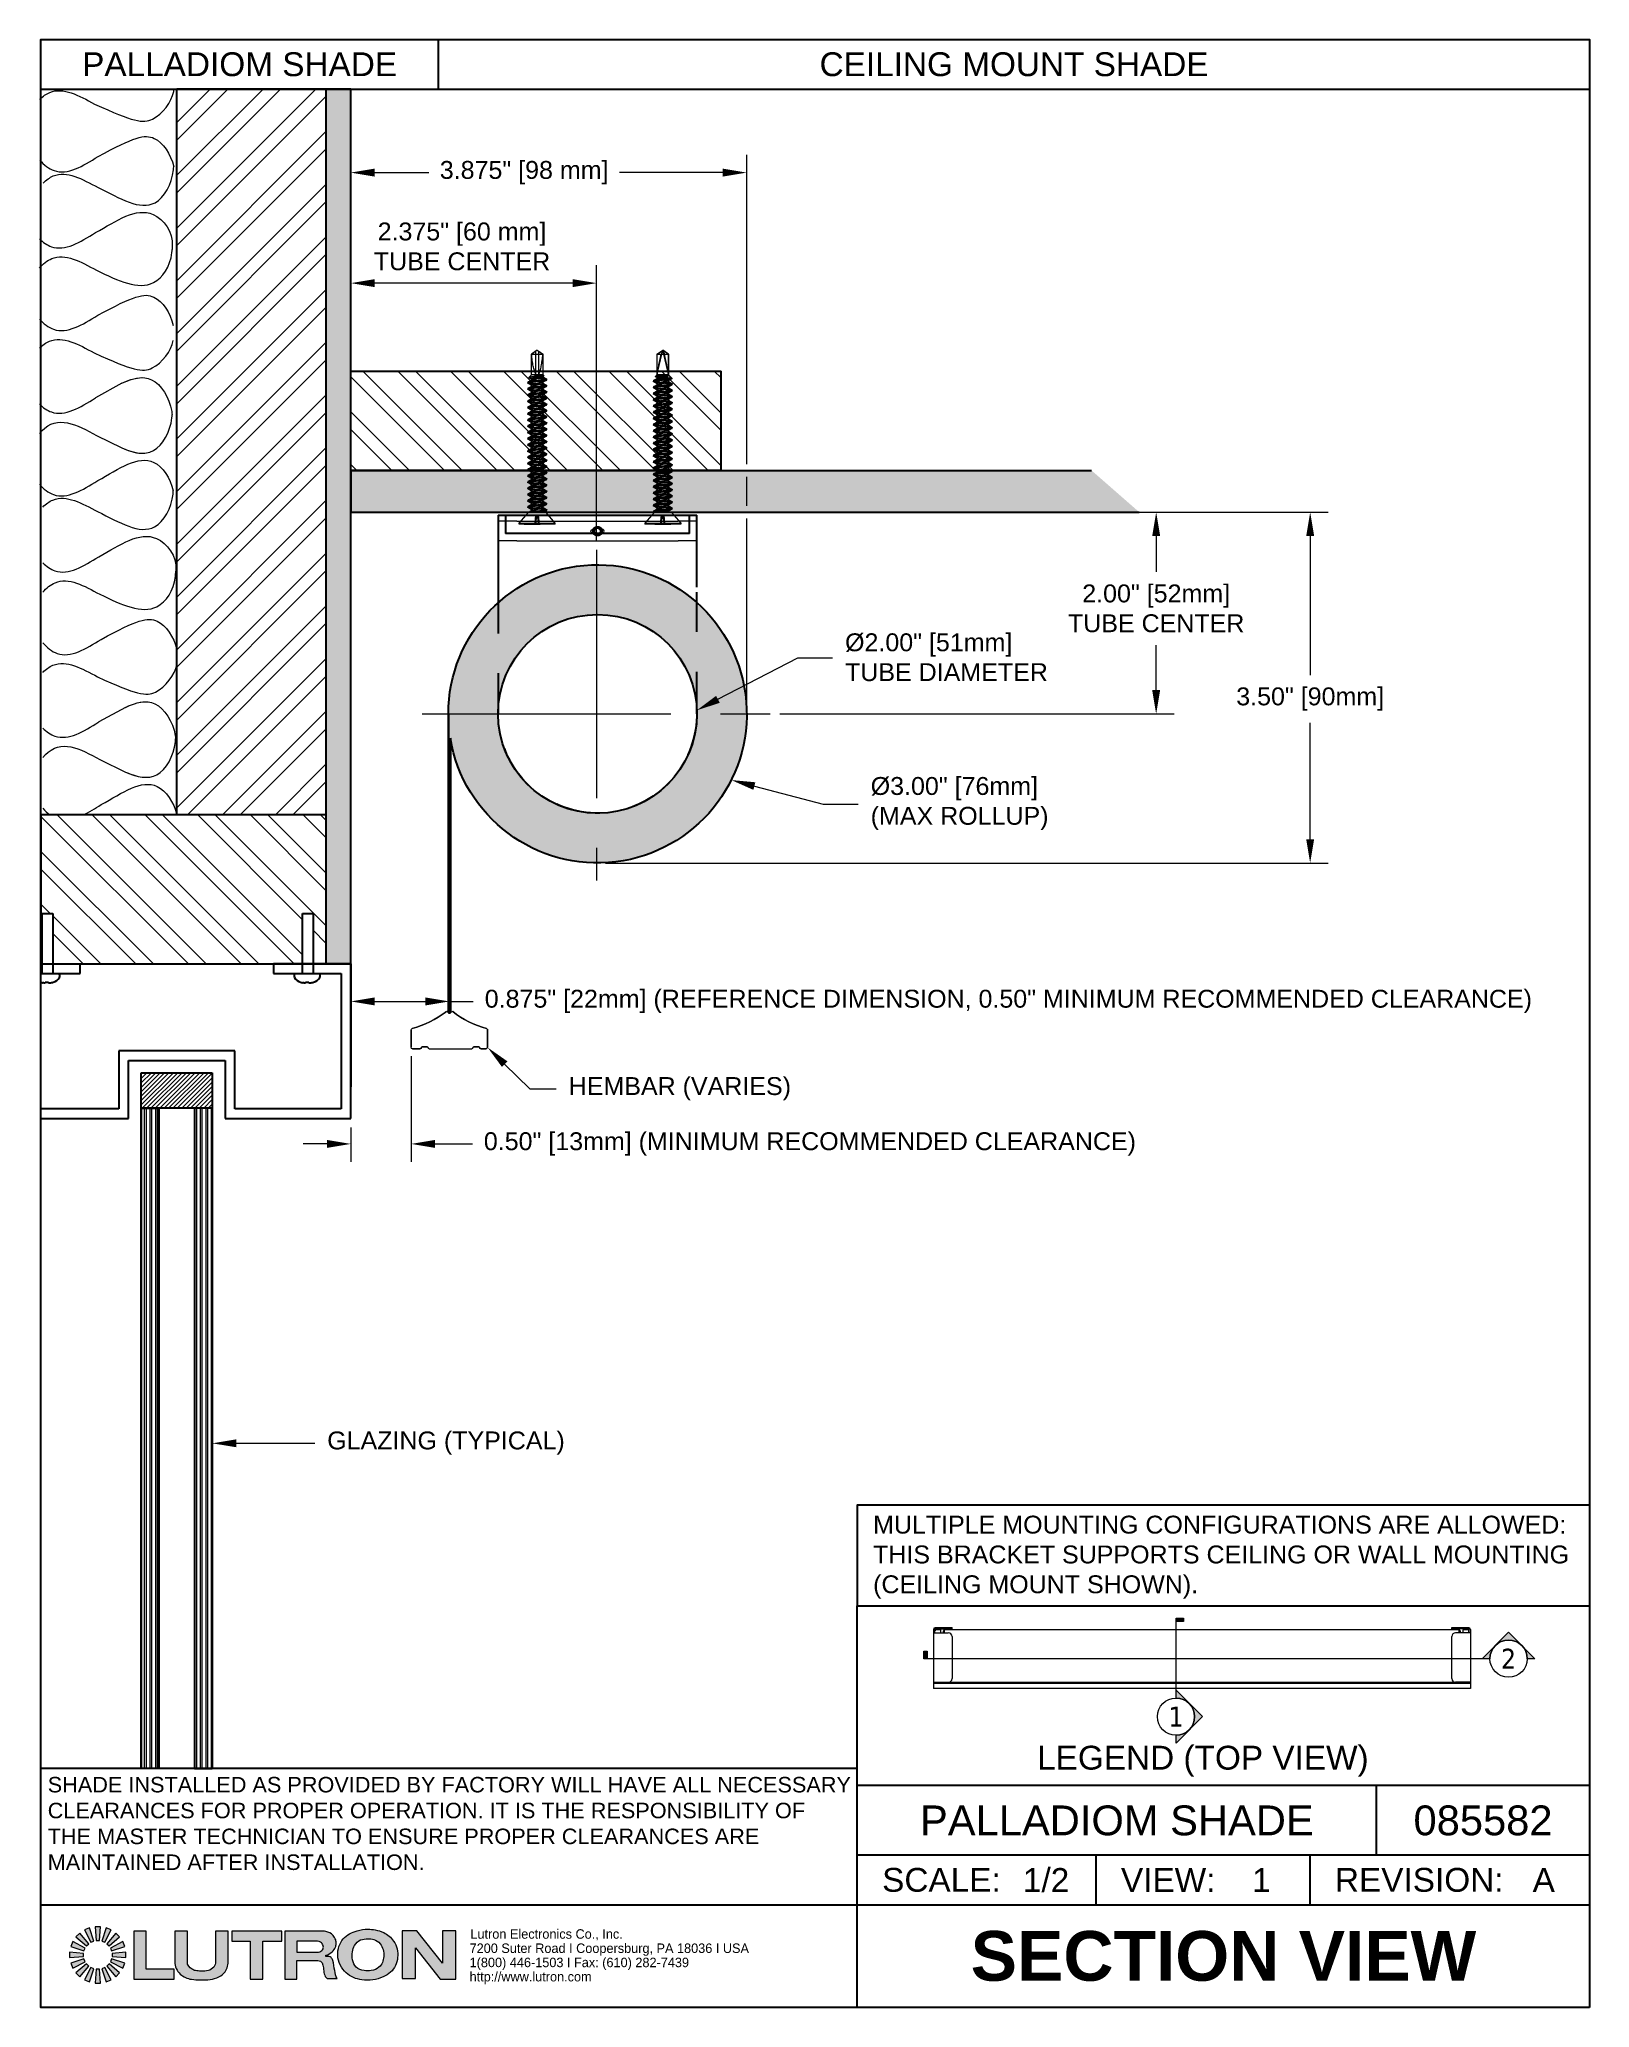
# Paper-space layout 'PALLADIOM_CEILING_SECTION-085582' of a CAD drawing. Header units: inches. Extents: x 0.12 to 7.91, y 0.12 to 10.03.
# The model-space entities are those that its viewports show. They can reach past a viewport. Long polylines and large blocks are cut down to what shows.
import ezdxf
from ezdxf import colors
from ezdxf.entities.mleader import LeaderData, LeaderLine
from ezdxf.enums import TextEntityAlignment as Align
from ezdxf.math import Vec2, Vec3

# ---------------------------------------------------------------- set-up
doc = ezdxf.new("R2010")
doc.units = ezdxf.units.IN
doc.header["$LTSCALE"] = 0.5
doc.header["$MEASUREMENT"] = 0
for name, pattern in [('CENTER', [2, 1.25, -0.25, 0.25, -0.25]), ('HIDDEN', [0.2, 0.1, -0.1]), ('HIDDEN2', [0.1875, 0.125, -0.0625])]:
    doc.linetypes.add(name, pattern=pattern)
doc.layers.get('0').update_dxf_attribs({"true_color": 0xc2ced6})
for name, color, linetype, lineweight in [('BORDER', 7, 'Continuous', 30), ('FABRIC-ROLL', 7, 'Continuous', 30), ('HEMBAR', 7, 'Continuous', 9), ('SHADE-BRACKET', 7, 'Continuous', 30), ('SHADE-BRACKET_SCREW', 7, 'Continuous', 5), ('STRUCTURE-SUB-STRUCTURE_THICK', 7, 'Continuous', 30), ('STRUCTURE-SUB-STRUCTURE_THIN', 7, 'Continuous', 9), ('SUB-BRACKET', 7, 'Continuous', 18), ('SUB-BRACKET_HARDWARE', 7, 'HIDDEN2', 5), ('TEXT', 7, 'Continuous', 18)]:
    doc.layers.add(name, color=color, linetype=linetype, lineweight=lineweight)
doc.layers.add('VIEWPORT', color=2, linetype='Continuous')
doc.layers.get('VIEWPORT').off()
doc.styles.get("Standard").update_dxf_attribs({"font": 'arial.ttf'})
doc.styles.add('Tahoma', font='tahoma.ttf')
doc.styles.add('TEXTSTYLE_4', font='cgomg.ttf')
doc.styles.add('TEXTSTYLE_5', font='cgomgbd.ttf')
doc.dimstyles.new('MM IN LINE', dxfattribs={"dimscale": 0, "dimtxt": 0.09, "dimasz": 0.12, "dimexe": 0.09, "dimexo": 0.045, "dimgap": 0.0625, "dimtad": 0, "dimtih": 1, "dimtoh": 1, "dimrnd": 0.0625, "dimzin": 4, "dimdsep": 46, "dimtxsty": 'Standard', "dimcen": 0.045, "dimclrd": 256, "dimclre": 256, "dimclrt": 256, "dimadec": 0, "dimazin": 1, "dimtfac": 1, "dimtofl": 0, "dimtmove": 0, "dimatfit": 3, "dimfxl": 1, "dimtfill": 1, "dimtolj": 1, "dimtzin": 0, "dimlwd": -1, "dimlwe": -1, "dimarcsym": 0})

# ---------------------------------------------------------------- blocks, each defined once
blk = doc.blocks.new('SECTION ARROW')
blk.add_hatch(color=256).paths.add_polyline_path([(4.656, 1.944), (4.656, 1.9272), (4.6185, 1.9272), (4.6185, 1.944)])
h = blk.add_hatch(color=256)
edge = h.paths.add_edge_path()
edge.add_line((4.6185, 1.5419), (4.6185, 1.5807))
edge.add_line((4.6185, 1.5807), (4.7511, 1.4481))
edge.add_line((4.7511, 1.4481), (4.6185, 1.3155))
edge.add_line((4.6185, 1.3155), (4.6185, 1.3544))
edge.add_arc((4.6185, 1.4481), 0.0938, 270, 450)
blk.add_line((4.6185, 1.5419), (4.6185, 1.944))
blk.add_lwpolyline([(4.656, 1.944), (4.656, 1.9272), (4.6185, 1.9272), (4.6185, 1.944)], close=True)
blk.add_lwpolyline([(4.6185, 1.5419), (4.6185, 1.5807), (4.7511, 1.4481), (4.6185, 1.3155), (4.6185, 1.3544, 1)], format="xyb", close=True)
blk.add_circle((4.6185, 1.4481), 0.0938)
at = {"style": 'Tahoma', "flags": 8}
blk.add_attdef('VIEWNUMBER', text='', height=0.0375, dxfattribs=at).set_placement((4.6185, 1.4481), align=Align.MIDDLE_CENTER)
blk = doc.blocks.new('SEC_AARROW 2')
h = blk.add_hatch(color=256)
edge = h.paths.add_edge_path()
edge.add_line((-0.0938, 0), (-0.1326, 0))
edge.add_line((-0.1326, 0), (0, 0.1326))
edge.add_line((0, 0.1326), (0.1326, 0))
edge.add_line((0.1326, 0), (0.0938, 0))
edge.add_arc((0, 0), 0.0938, 0, 180)
blk.add_hatch(color=256).paths.add_polyline_path([(-2.939, 0.0375), (-2.9222, 0.0375), (-2.9222, 0), (-2.939, 0)])
blk.add_line((-0.0938, 0), (-2.939, 0))
blk.add_lwpolyline([(-0.0938, 0), (-0.1326, 0), (0, 0.1326), (0.1326, 0), (0.0938, 0, 1)], format="xyb", close=True)
blk.add_lwpolyline([(-2.939, 0.0375), (-2.9222, 0.0375), (-2.9222, 0), (-2.939, 0)], close=True)
blk.add_circle((0, 0), 0.0938)
at = {"style": 'Tahoma', "flags": 8}
blk.add_attdef('VIEWNUMBER', text='', height=0.0375, dxfattribs=at).set_placement((0, 0), align=Align.MIDDLE_CENTER)
blk = doc.blocks.new('CONSUMER_BORDER_PORTRAIT_LINE_LEFT')
at = {"layer": 'TEXT'}
h = blk.add_hatch(color=256, dxfattribs=at)
h.paths.add_polyline_path([(0.4043, 0.4622), (0.4198, 0.4622), (0.4256, 0.5319), (0.3985, 0.5319)])
h.paths.add_polyline_path([(0.4198, 0.3182), (0.4043, 0.3182), (0.3985, 0.2485), (0.4256, 0.2485)])
h.paths.add_polyline_path([(0.2703, 0.3767), (0.34, 0.3825), (0.34, 0.398), (0.2703, 0.4038)])
h.paths.add_polyline_path([(0.4841, 0.3825), (0.5537, 0.3767), (0.5537, 0.4038), (0.4841, 0.398)])
h.paths.add_polyline_path([(0.4324, 0.4597), (0.4467, 0.4538), (0.4788, 0.5159), (0.4537, 0.5263)])
h.paths.add_polyline_path([(0.3916, 0.3207), (0.3773, 0.3266), (0.3453, 0.2645), (0.3703, 0.2541)])
h.paths.add_polyline_path([(0.2759, 0.4319), (0.3425, 0.4106), (0.3484, 0.4249), (0.2863, 0.457)])
h.paths.add_polyline_path([(0.4756, 0.3555), (0.5377, 0.3235), (0.5481, 0.3485), (0.4815, 0.3698)])
h.paths.add_polyline_path([(0.4575, 0.4466), (0.4684, 0.4357), (0.5218, 0.4808), (0.5026, 0.5)])
h.paths.add_polyline_path([(0.3666, 0.3338), (0.3556, 0.3447), (0.3022, 0.2996), (0.3214, 0.2804)])
h.paths.add_polyline_path([(0.3022, 0.4808), (0.3556, 0.4357), (0.3666, 0.4466), (0.3214, 0.5)])
h.paths.add_polyline_path([(0.4575, 0.3338), (0.5026, 0.2804), (0.5218, 0.2996), (0.4684, 0.3447)])
h.paths.add_polyline_path([(0.4756, 0.4249), (0.4815, 0.4106), (0.5481, 0.4319), (0.5377, 0.457)])
h.paths.add_polyline_path([(0.3484, 0.3555), (0.3425, 0.3698), (0.2759, 0.3485), (0.2863, 0.3235)])
h.paths.add_polyline_path([(0.3453, 0.5159), (0.3773, 0.4538), (0.3916, 0.4597), (0.3703, 0.5263)])
h.paths.add_polyline_path([(0.4324, 0.3207), (0.4537, 0.2541), (0.4788, 0.2645), (0.4467, 0.3266)])
h = blk.add_hatch(color=256, dxfattribs=at)
edge = h.paths.add_edge_path()
edge.add_line((0.5923, 0.2674), (0.7959, 0.2674))
edge.add_line((0.7959, 0.2674), (0.7959, 0.3182))
edge.add_line((0.7959, 0.3182), (0.6544, 0.3182))
edge.add_line((0.6544, 0.3182), (0.6544, 0.51))
edge.add_line((0.6544, 0.51), (0.5923, 0.51))
edge.add_line((0.5923, 0.51), (0.5923, 0.2674))
edge = h.paths.add_edge_path()
edge.add_spline(control_points=[(0.7999, 0.3555), (0.7989, 0.3325), (0.819, 0.2888), (0.877, 0.2648), (0.9251, 0.2649), (0.9683, 0.2628), (1.0101, 0.2729), (1.0555, 0.2993), (1.0669, 0.3358), (1.0682, 0.3555)], knot_values=[0, 0, 0, 0, 0.188111, 0.359458, 0.484066, 0.584571, 0.714437, 0.834186, 1, 1, 1, 1], degree=3, periodic=0)
edge.add_line((1.0682, 0.3555), (1.0682, 0.51))
edge.add_line((1.0682, 0.51), (1.0045, 0.51))
edge.add_line((1.0045, 0.51), (1.0045, 0.3555))
edge.add_spline(control_points=[(1.0045, 0.3555), (1.0041, 0.3459), (0.9973, 0.3254), (0.9664, 0.3076), (0.9339, 0.3088), (0.9058, 0.3092), (0.8773, 0.3211), (0.8615, 0.3385), (0.8622, 0.3555)], knot_values=[0, 0, 0, 0, 0.15202, 0.320142, 0.51822, 0.660899, 0.757095, 1, 1, 1, 1], degree=3, periodic=0)
edge.add_line((0.8622, 0.3555), (0.8622, 0.51))
edge.add_line((0.8622, 0.51), (0.7999, 0.51))
edge.add_line((0.7999, 0.51), (0.7999, 0.3555))
h.paths.add_polyline_path([(1.0862, 0.4597), (1.178, 0.4597), (1.178, 0.2674), (1.2413, 0.2674), (1.2413, 0.4597), (1.337, 0.4597), (1.337, 0.51), (1.0862, 0.51)])
edge = h.paths.add_edge_path()
edge.add_line((1.3527, 0.2674), (1.4123, 0.2674))
edge.add_line((1.4123, 0.2674), (1.4123, 0.3624))
edge.add_line((1.4123, 0.3624), (1.5188, 0.3624))
edge.add_spline(control_points=[(1.5188, 0.3624), (1.5394, 0.3615), (1.5502, 0.3211), (1.548, 0.2842), (1.5659, 0.271)], knot_values=[0, 0, 0, 0, 0.461097, 1, 1, 1, 1], degree=3, periodic=0)
edge.add_line((1.5659, 0.271), (1.6155, 0.271))
edge.add_spline(control_points=[(1.6155, 0.271), (1.6078, 0.2832), (1.6014, 0.3149), (1.5988, 0.3504), (1.5845, 0.3822), (1.5717, 0.3826), (1.559, 0.3825)], knot_values=[0, 0, 0, 0, 0.309273, 0.686569, 0.804595, 1, 1, 1, 1], degree=3, periodic=0)
edge.add_line((1.559, 0.3825), (1.559, 0.3883))
edge.add_spline(control_points=[(1.559, 0.3883), (1.5712, 0.3908), (1.5888, 0.4033), (1.6078, 0.4248), (1.6111, 0.4468), (1.6087, 0.4682), (1.5942, 0.4946), (1.5671, 0.507), (1.5438, 0.5104), (1.5339, 0.51), (1.5293, 0.51)], knot_values=[0, 0, 0, 0, 0.183729, 0.323126, 0.41577, 0.510898, 0.645084, 0.849809, 0.930648, 1, 1, 1, 1], degree=3, periodic=0)
edge.add_line((1.5293, 0.51), (1.3527, 0.51))
edge.add_line((1.3527, 0.51), (1.3527, 0.2674))
edge = h.paths.add_edge_path()
edge.add_line((1.4123, 0.4039), (1.5009, 0.4039))
edge.add_spline(control_points=[(1.5009, 0.4039), (1.5083, 0.4039), (1.5274, 0.4026), (1.547, 0.4183), (1.546, 0.44), (1.5303, 0.4591), (1.5114, 0.4597), (1.5009, 0.4597)], knot_values=[0, 0, 0, 0, 0.230109, 0.419054, 0.563256, 0.732365, 1, 1, 1, 1], degree=3, periodic=0)
edge.add_line((1.5009, 0.4597), (1.4123, 0.4597))
edge.add_line((1.4123, 0.4597), (1.4123, 0.4039))
h.paths.add_polyline_path([(1.9419, 0.271), (2.0085, 0.271), (2.0085, 0.4256), (2.1332, 0.2674), (2.2114, 0.2674), (2.2114, 0.5118), (2.145, 0.5118), (2.145, 0.3485), (2.0163, 0.5118), (1.9419, 0.5118)])
edge = h.paths.add_edge_path()
edge.add_spline(control_points=[(1.7707, 0.5194), (1.7523, 0.5195), (1.7072, 0.513), (1.636, 0.4778), (1.6057, 0.3838), (1.6498, 0.2926), (1.7288, 0.2619), (1.7948, 0.2617), (1.8439, 0.2774), (1.8973, 0.3071), (1.9297, 0.3774), (1.9099, 0.4587), (1.8573, 0.503), (1.8098, 0.5165), (1.7827, 0.5194), (1.7707, 0.5194)], knot_values=[0, 0, 0, 0, 0.06306, 0.155327, 0.255366, 0.367513, 0.466924, 0.528817, 0.591533, 0.641692, 0.734618, 0.832299, 0.906956, 0.958757, 1, 1, 1, 1], degree=3, periodic=0)
edge = h.paths.add_edge_path()
edge.add_spline(control_points=[(1.7707, 0.4713), (1.7579, 0.4713), (1.731, 0.4693), (1.7008, 0.4419), (1.6912, 0.4041), (1.6898, 0.3655), (1.7074, 0.3236), (1.7487, 0.3096), (1.789, 0.3092), (1.8348, 0.3268), (1.857, 0.3847), (1.8424, 0.4429), (1.8029, 0.4698), (1.7804, 0.4713), (1.7707, 0.4713)], knot_values=[0, 0, 0, 0, 0.074304, 0.154386, 0.220079, 0.299568, 0.381617, 0.466113, 0.537445, 0.620684, 0.736064, 0.868297, 0.943341, 1, 1, 1, 1], degree=3, periodic=0)
at = {"layer": 'BORDER'}
for p, q in [((2.125, 9.7751), (2.125, 10.0251)), ((0.125, 9.7751), (7.9125, 9.7751)), ((4.2305, 1.3284), (0.125, 1.3284)), ((6.8407, 0.8919), (6.8407, 1.2419)), ((5.4313, 0.6419), (5.4313, 0.8919)), ((6.5071, 0.6419), (6.5071, 0.8919)), ((0.125, 0.6419), (7.9125, 0.6419))]:
    blk.add_line(p, q, dxfattribs=at)
blk.add_lwpolyline([(7.9125, 0.125), (0.125, 0.125), (0.125, 10.0251), (7.9125, 10.0251)], close=True, dxfattribs=at)
for points in [[(7.9125, 2.6521), (4.2305, 2.6521), (4.2305, 2.1462), (7.9125, 2.1462)], [(7.9126, 1.2419), (4.2305, 1.2419), (4.2305, 2.1462)], [(7.9125, 0.8919), (4.2305, 0.8919), (4.2305, 1.2419)], [(4.2305, 0.125), (4.2305, 0.6419), (4.2305, 0.8919)]]:
    blk.add_lwpolyline(points, dxfattribs=at)
at = {"layer": 'TEXT'}
for p, q in [((4.6131, 2.0277), (4.6131, 1.7302)), ((4.6131, 2.0103), (4.6216, 2.0103)), ((4.6187, 2.0277), (4.6187, 2.0103)), ((4.6216, 2.0197), (4.6187, 2.0197)), ((4.6216, 2.0362), (4.7069, 2.0362)), ((4.6216, 2.0305), (4.7069, 2.0305)), ((4.6216, 2.0221), (4.6216, 2.0197)), ((4.6216, 2.0103), (4.6881, 2.0103)), ((4.6482, 2.0245), (4.624, 2.0245)), ((4.649, 2.0116), (4.6477, 2.0103)), ((4.6506, 2.0155), (4.6506, 2.0221)), ((4.6647, 2.0103), (4.6647, 2.0198)), ((4.6694, 2.0192), (4.6694, 2.0247)), ((7.2569, 2.0247), (4.6694, 2.0247)), ((4.6694, 2.0114), (4.6694, 2.0192)), ((4.6694, 2.0103), (4.6694, 2.0114)), ((4.7069, 2.0305), (4.7069, 2.0362)), ((4.7069, 1.9915), (4.7069, 1.78)), ((7.2194, 2.0362), (7.3047, 2.0362)), ((7.2194, 2.0305), (7.2194, 2.0362)), ((7.3047, 2.0305), (7.2194, 2.0305)), ((7.2194, 1.78), (7.2194, 1.9915)), ((7.3047, 2.0103), (7.2381, 2.0103)), ((7.2569, 2.0192), (7.2569, 2.0247)), ((7.2569, 2.0114), (7.2569, 2.0192)), ((7.2569, 2.0114), (7.2569, 2.0103)), ((7.2616, 2.0198), (7.2616, 2.0103)), ((7.3046, 2.0245), (7.2756, 2.0245)), ((7.2756, 2.0245), (7.2756, 2.0155)), ((7.2785, 2.0103), (7.2773, 2.0116)), ((7.3046, 2.0103), (7.3046, 2.0245)), ((7.3131, 2.0103), (7.3047, 2.0103)), ((7.3075, 2.0103), (7.3075, 2.0277)), ((7.3131, 2.0277), (7.3131, 1.7302)), ((4.6131, 1.7613), (4.6216, 1.7613)), ((7.3131, 1.756), (4.6131, 1.756)), ((7.3131, 1.7302), (4.6131, 1.7302)), ((4.6187, 1.7613), (4.6187, 1.756)), ((4.6216, 1.7613), (4.6881, 1.7613)), ((4.6441, 1.757), (4.6441, 1.7573)), ((4.6441, 1.7569), (4.6441, 1.757)), ((4.6442, 1.757), (4.6441, 1.757)), ((4.6441, 1.7569), (4.6441, 1.7569)), ((4.6442, 1.7613), (4.6443, 1.7569)), ((4.6443, 1.7569), (4.6442, 1.756)), ((4.6461, 1.7569), (4.6462, 1.7613)), ((4.6462, 1.756), (4.6461, 1.7569)), ((4.6503, 1.7569), (4.6503, 1.7613)), ((4.6503, 1.756), (4.6503, 1.7569)), ((4.6694, 1.7602), (4.6694, 1.7613)), ((7.2569, 1.7602), (4.6694, 1.7602)), ((7.3047, 1.7613), (7.2381, 1.7613)), ((7.2569, 1.7613), (7.2569, 1.7602)), ((7.3131, 1.7613), (7.3047, 1.7613)), ((7.3075, 1.756), (7.3075, 1.7613)), ((0.3666, 0.4466), (0.3214, 0.5)), ((0.3703, 0.5263), (0.3453, 0.5159)), ((0.3453, 0.5159), (0.3773, 0.4538)), ((0.3916, 0.4597), (0.3703, 0.5263)), ((0.3985, 0.5319), (0.4043, 0.4622)), ((0.4256, 0.5319), (0.3985, 0.5319)), ((0.4198, 0.4622), (0.4256, 0.5319)), ((0.4537, 0.5263), (0.4324, 0.4597)), ((0.4467, 0.4538), (0.4788, 0.5159)), ((0.4788, 0.5159), (0.4537, 0.5263)), ((0.5026, 0.5), (0.4575, 0.4466)), ((0.5218, 0.4808), (0.5026, 0.5)), ((0.5923, 0.51), (0.5923, 0.2674)), ((0.6544, 0.51), (0.5923, 0.51)), ((0.6544, 0.3182), (0.6544, 0.51)), ((0.7999, 0.51), (0.7999, 0.3555)), ((0.8622, 0.51), (0.7999, 0.51)), ((0.8622, 0.3555), (0.8622, 0.51)), ((1.0045, 0.51), (1.0045, 0.3555)), ((1.0682, 0.51), (1.0045, 0.51)), ((1.0682, 0.3555), (1.0682, 0.51)), ((1.0862, 0.51), (1.0862, 0.4597)), ((1.337, 0.51), (1.0862, 0.51)), ((1.337, 0.4597), (1.337, 0.51)), ((1.3527, 0.51), (1.3527, 0.2674)), ((1.5293, 0.51), (1.3527, 0.51)), ((1.9419, 0.5118), (1.9419, 0.271)), ((2.0163, 0.5118), (1.9419, 0.5118)), ((2.145, 0.3485), (2.0163, 0.5118)), ((2.145, 0.5118), (2.145, 0.3485)), ((2.2114, 0.5118), (2.145, 0.5118)), ((2.2114, 0.2674), (2.2114, 0.5118)), ((0.3484, 0.4249), (0.2863, 0.457)), ((0.3022, 0.4808), (0.3556, 0.4357)), ((0.3425, 0.4106), (0.3484, 0.4249)), ((0.3556, 0.4357), (0.3666, 0.4466)), ((0.3773, 0.4538), (0.3916, 0.4597)), ((0.4043, 0.4622), (0.4198, 0.4622)), ((0.4324, 0.4597), (0.4467, 0.4538)), ((0.4575, 0.4466), (0.4684, 0.4357)), ((0.4684, 0.4357), (0.5218, 0.4808)), ((0.5377, 0.457), (0.4756, 0.4249)), ((0.4756, 0.4249), (0.4815, 0.4106)), ((0.4815, 0.4106), (0.5481, 0.4319)), ((0.5537, 0.4038), (0.4841, 0.398)), ((0.4841, 0.398), (0.4841, 0.3825)), ((0.5481, 0.4319), (0.5377, 0.457)), ((0.5537, 0.3767), (0.5537, 0.4038)), ((1.0862, 0.4597), (1.178, 0.4597)), ((1.178, 0.4597), (1.178, 0.2674)), ((1.2413, 0.2674), (1.2413, 0.4597)), ((1.2413, 0.4597), (1.337, 0.4597)), ((1.4123, 0.4597), (1.4123, 0.4039)), ((1.5009, 0.4597), (1.4123, 0.4597)), ((1.4123, 0.4039), (1.5009, 0.4039)), ((2.0085, 0.271), (2.0085, 0.4256)), ((2.0085, 0.4256), (2.1332, 0.2674)), ((0.2863, 0.3235), (0.3484, 0.3555)), ((0.3556, 0.3447), (0.3022, 0.2996)), ((0.3214, 0.2804), (0.3666, 0.3338)), ((0.3484, 0.3555), (0.3425, 0.3698)), ((0.3773, 0.3266), (0.3453, 0.2645)), ((0.3666, 0.3338), (0.3556, 0.3447)), ((0.3703, 0.2541), (0.3916, 0.3207)), ((0.3916, 0.3207), (0.3773, 0.3266)), ((0.4043, 0.3182), (0.3985, 0.2485)), ((0.4198, 0.3182), (0.4043, 0.3182)), ((0.4256, 0.2485), (0.4198, 0.3182)), ((0.4467, 0.3266), (0.4324, 0.3207)), ((0.4324, 0.3207), (0.4537, 0.2541)), ((0.4788, 0.2645), (0.4467, 0.3266)), ((0.4684, 0.3447), (0.4575, 0.3338)), ((0.4575, 0.3338), (0.5026, 0.2804)), ((0.5218, 0.2996), (0.4684, 0.3447)), ((0.4815, 0.3698), (0.4756, 0.3555)), ((0.4756, 0.3555), (0.5377, 0.3235)), ((0.5481, 0.3485), (0.4815, 0.3698)), ((0.4841, 0.3825), (0.5537, 0.3767)), ((0.5026, 0.2804), (0.5218, 0.2996)), ((0.5377, 0.3235), (0.5481, 0.3485)), ((0.7959, 0.3182), (0.6544, 0.3182)), ((0.7959, 0.2674), (0.7959, 0.3182)), ((1.4123, 0.2674), (1.4123, 0.3624)), ((1.4123, 0.3624), (1.5188, 0.3624)), ((1.559, 0.3825), (1.559, 0.3883)), ((0.3453, 0.2645), (0.3703, 0.2541)), ((0.3985, 0.2485), (0.4256, 0.2485)), ((0.4537, 0.2541), (0.4788, 0.2645)), ((0.5923, 0.2674), (0.7959, 0.2674)), ((1.178, 0.2674), (1.2413, 0.2674)), ((1.3527, 0.2674), (1.4123, 0.2674)), ((1.5659, 0.271), (1.6155, 0.271)), ((1.9419, 0.271), (2.0085, 0.271)), ((2.1332, 0.2674), (2.2114, 0.2674))]:
    blk.add_line(p, q, dxfattribs=at)
at = {"layer": 'TEXT', "linetype": 'Continuous'}
for p, q in [((0.3214, 0.5), (0.3022, 0.4808)), ((0.2703, 0.4038), (0.2703, 0.3767)), ((0.34, 0.398), (0.2703, 0.4038)), ((0.2863, 0.457), (0.2759, 0.4319)), ((0.2759, 0.4319), (0.3425, 0.4106)), ((0.34, 0.3825), (0.34, 0.398)), ((0.2703, 0.3767), (0.34, 0.3825)), ((0.3425, 0.3698), (0.2759, 0.3485)), ((0.2759, 0.3485), (0.2863, 0.3235)), ((0.3022, 0.2996), (0.3214, 0.2804))]:
    blk.add_line(p, q, dxfattribs=at)
at = {"layer": 'TEXT'}
for points in [[(4.6441, 1.7573), (4.6441, 1.7578), (4.6441, 1.7586), (4.6442, 1.7593), (4.6442, 1.76), (4.6442, 1.7605)], [(4.6441, 1.756), (4.6441, 1.7565), (4.6441, 1.7569)], [(4.6443, 1.7569), (4.6442, 1.7569), (4.6442, 1.757)]]:
    blk.add_lwpolyline(points, dxfattribs=at)
for centre, radius, start, end in [((4.6216, 2.0277), 0.00844, 90, 180), ((4.6216, 2.0277), 0.00281, 90, 180), ((4.624, 2.0221), 0.0024, 90, 180), ((4.6482, 2.0221), 0.0024, 0, 90), ((4.645, 2.0155), 0.00562, 315, 0), ((4.6692, 2.0198), 0.0045, 91, 180), ((4.6881, 1.9915), 0.0187, 0, 90), ((7.2381, 1.9915), 0.0187, 90, 180), ((7.2571, 2.0198), 0.0045, 0, 89), ((7.2812, 2.0155), 0.00562, 180, 225), ((7.3047, 2.0277), 0.00844, 0, 90), ((7.3047, 2.0277), 0.00281, 0, 90), ((4.6881, 1.78), 0.0187, 270, 0), ((7.2381, 1.78), 0.0187, 180, 270)]:
    blk.add_arc(centre, radius, start, end, dxfattribs=at)
for points, knots in [([(1.559, 0.3883), (1.5712, 0.3908), (1.5888, 0.4033), (1.6078, 0.4248), (1.6111, 0.4468), (1.6087, 0.4682), (1.5942, 0.4946), (1.5671, 0.507), (1.5438, 0.5104), (1.5339, 0.51), (1.5293, 0.51)], [0, 0, 0, 0, 0.183729, 0.323126, 0.41577, 0.510898, 0.645084, 0.849809, 0.930648, 1, 1, 1, 1]), ([(1.7707, 0.5194), (1.7523, 0.5195), (1.7072, 0.513), (1.636, 0.4778), (1.6057, 0.3838), (1.6498, 0.2926), (1.7288, 0.2619), (1.7948, 0.2617), (1.8439, 0.2774), (1.8973, 0.3071), (1.9297, 0.3774), (1.9099, 0.4587), (1.8573, 0.503), (1.8098, 0.5165), (1.7827, 0.5194), (1.7707, 0.5194)], [0, 0, 0, 0, 0.06306, 0.155327, 0.255366, 0.367513, 0.466924, 0.528817, 0.591533, 0.641692, 0.734618, 0.832299, 0.906956, 0.958757, 1, 1, 1, 1]), ([(1.5009, 0.4039), (1.5083, 0.4039), (1.5274, 0.4026), (1.547, 0.4183), (1.546, 0.44), (1.5303, 0.4591), (1.5114, 0.4597), (1.5009, 0.4597)], [0, 0, 0, 0, 0.230109, 0.419054, 0.563256, 0.732365, 1, 1, 1, 1]), ([(1.7707, 0.4713), (1.7579, 0.4713), (1.731, 0.4693), (1.7008, 0.4419), (1.6912, 0.4041), (1.6898, 0.3655), (1.7074, 0.3236), (1.7487, 0.3096), (1.789, 0.3092), (1.8348, 0.3268), (1.857, 0.3847), (1.8424, 0.4429), (1.8029, 0.4698), (1.7804, 0.4713), (1.7707, 0.4713)], [0, 0, 0, 0, 0.074304, 0.154386, 0.220079, 0.299568, 0.381617, 0.466113, 0.537445, 0.620684, 0.736064, 0.868297, 0.943341, 1, 1, 1, 1]), ([(0.7999, 0.3555), (0.7989, 0.3325), (0.819, 0.2888), (0.877, 0.2648), (0.9251, 0.2649), (0.9683, 0.2628), (1.0101, 0.2729), (1.0555, 0.2993), (1.0669, 0.3358), (1.0682, 0.3555)], [0, 0, 0, 0, 0.188111, 0.359458, 0.484066, 0.584571, 0.714437, 0.834186, 1, 1, 1, 1]), ([(1.0045, 0.3555), (1.0041, 0.3459), (0.9973, 0.3254), (0.9664, 0.3076), (0.9339, 0.3088), (0.9058, 0.3092), (0.8773, 0.3211), (0.8615, 0.3385), (0.8622, 0.3555)], [0, 0, 0, 0, 0.15202, 0.320142, 0.51822, 0.660899, 0.757095, 1, 1, 1, 1]), ([(1.5188, 0.3624), (1.5394, 0.3615), (1.5502, 0.3211), (1.548, 0.2842), (1.5659, 0.271)], [0, 0, 0, 0, 0.461097, 1, 1, 1, 1]), ([(1.6155, 0.271), (1.6078, 0.2832), (1.6014, 0.3149), (1.5988, 0.3504), (1.5845, 0.3822), (1.5717, 0.3826), (1.559, 0.3825)], [0, 0, 0, 0, 0.309273, 0.686569, 0.804595, 1, 1, 1, 1])]:
    blk.add_open_spline(points, degree=3, knots=knots, dxfattribs=at)
ref = blk.add_blockref('SECTION ARROW', (1.2145, 0.1405), dxfattribs=at)
ref.add_attrib('VIEWNUMBER', '1', dxfattribs={"layer": '0', "height": 0.1, "style": 'Tahoma'}).set_placement((5.833, 1.5886), align=Align.MIDDLE_CENTER)
ref = blk.add_blockref('SEC_AARROW 2', (7.5049, 1.8802), dxfattribs=at)
ref.add_attrib('VIEWNUMBER', '2', dxfattribs={"layer": '0', "height": 0.1, "style": 'Tahoma'}).set_placement((7.5049, 1.8802), align=Align.MIDDLE_CENTER)
at = {"layer": 'TEXT', "lineweight": 15}
for s, style, p in [('Lutron Electronics Co., Inc.', 'TEXTSTYLE_5', (2.2854, 0.4716)), ('7200 Suter Road I Coopersburg, PA 18036 I USA', 'TEXTSTYLE_4', (2.2813, 0.4)), ('http://www.lutron.com', 'TEXTSTYLE_4', (2.2813, 0.2569)), ('1(800) 446-1503 I Fax: (610) 282-7439', 'TEXTSTYLE_4', (2.2813, 0.3285))]:
    blk.add_text(s, height=0.047717, dxfattribs=dict(at, style=style)).set_placement(p)
at = {"layer": 'TEXT'}
for s, width, gutter_width, heights, insert, char_height, attachment_point in [('MULTIPLE MOUNTING CONFIGURATIONS ARE ALLOWED:\\PTHIS BRACKET SUPPORTS CEILING OR WALL MOUNTING\\P(CEILING MOUNT SHOWN).', 3.573064, 1, [0], (4.31, 2.5994), 0.09, 1), ('LEGEND (TOP VIEW)', 1.712861, 1, [0], (5.1346, 1.4422), 0.12, 1), ('SHADE INSTALLED AS PROVIDED BY FACTORY WILL HAVE ALL NECESSARY CLEARANCES FOR PROPER OPERATION. IT IS THE RESPONSIBILITY OF THE MASTER TECHNICIAN TO ENSURE PROPER CLEARANCES ARE MAINTAINED AFTER INSTALLATION.', 4.040737, 0.681, [0.6436], (0.1601, 1.2855), 0.078, 1), ('SCALE:', 1.2008, 1, [0], (4.3555, 0.7669), 0.12, 4), ('VIEW:', 1.2008, 1, [0], (5.5563, 0.7669), 0.12, 4), ('REVISION:', 1.200751, 1, [0], (6.6321, 0.7669), 0.12, 4), ('{\\fArial|b1|i0|c0|p34;SECTION VIEW}', 3.1875, 1, [0], (6.0715, 0.3835), 0.25, 5)]:
    blk.add_mtext_dynamic_manual_height_columns(s, width=width, gutter_width=gutter_width, heights=heights, dxfattribs=dict(at, insert=insert, char_height=char_height, attachment_point=attachment_point))
blk = doc.blocks.new('CONSUMER_PORTRAIT_TITLE_BK_ATTRIBUTE')
at = {"layer": 'TEXT'}
for tag, height, p in [('ROLLER_FAMILY', 0.12, (1.125, 9.9001)), ('MOUNT', 0.12, (5.0188, 9.9001)), ('FAMILY', 0.15, (5.5356, 1.0669)), ('PN', 0.15, (7.3766, 1.0669)), ('#/#', 0.12, (5.1798, 0.7669)), ('VIEW', 0.12, (6.2622, 0.7669)), ('REV', 0.12, (7.6821, 0.7669))]:
    blk.add_attdef(tag, text='', height=height, dxfattribs=at).set_placement(p, align=Align.MIDDLE_CENTER)
blk = doc.blocks.new('*D7')
at = {"layer": 'Defpoints', "color": 0, "transparency": 16777216}
for p in [(1.684, 8.799), (1.684, 7.8568), (2.9196, 7.4578)]:
    blk.add_point(p, dxfattribs=at)
at = {"layer": 'TEXT', "transparency": 16777216}
for p, q in [((1.684, 7.9018), (1.684, 8.889)), ((2.9196, 7.5028), (2.9196, 8.889)), ((2.7996, 8.799), (1.804, 8.799))]:
    blk.add_line(p, q, dxfattribs=at)
for points in [[(1.804, 8.819), (1.804, 8.779), (1.684, 8.799)], [(2.7996, 8.819), (2.7996, 8.779), (2.9196, 8.799)]]:
    blk.add_solid(points, dxfattribs=at)
at = {"layer": 'TEXT', "transparency": 16777216, "insert": (2.2431, 8.9832), "char_height": 0.09, "attachment_point": 5, "bg_fill": 3, "box_fill_scale": 1.25, "bg_fill_color": 256, "bg_fill_true_color": 13158600, "bg_fill_transparency": 0}
blk.add_mtext('\\A1;2.375" [60 mm]\\PTUBE CENTER', dxfattribs=at)
blk = doc.blocks.new('*D9')
at = {"layer": 'Defpoints', "color": 0, "transparency": 16777216}
for p in [(3.6745, 9.3549), (1.684, 8.5432), (3.6745, 6.6321)]:
    blk.add_point(p, dxfattribs=at)
at = {"layer": 'TEXT', "transparency": 16777216}
for p, q in [((1.684, 8.5882), (1.684, 9.4449)), ((3.6745, 7.888), (3.6745, 9.4449)), ((1.804, 9.3549), (2.0757, 9.3549)), ((3.5545, 9.3549), (3.0356, 9.3549)), ((3.6745, 7.6784), (3.6745, 7.8255)), ((3.6745, 6.6771), (3.6745, 7.6159))]:
    blk.add_line(p, q, dxfattribs=at)
for points in [[(1.804, 9.3749), (1.804, 9.3349), (1.684, 9.3549)], [(3.5545, 9.3749), (3.5545, 9.3349), (3.6745, 9.3549)]]:
    blk.add_solid(points, dxfattribs=at)
at = {"layer": 'TEXT', "transparency": 16777216, "insert": (2.5556, 9.3549), "char_height": 0.09, "attachment_point": 5, "bg_fill": 3, "box_fill_scale": 1.25, "bg_fill_color": 256, "bg_fill_true_color": 13158600, "bg_fill_transparency": 0}
blk.add_mtext('\\A1;3.875" [98 mm] ', dxfattribs=at)
blk = doc.blocks.new('A$C7FF15E1D')
at = {"layer": 'STRUCTURE-SUB-STRUCTURE_THICK'}
h = blk.add_hatch(dxfattribs=at)
h.set_pattern_fill('AR-SAND', color=256, scale=0.0625)
h.set_pattern_definition([(37.5, (-0.05037, -0.68642), (-0.0039371, 0.1204265), [0, -0.095, 0, -0.10625, 0, -0.1015625]), (7.5, (-0.05037, -0.68642), (0.110611, 0.1763841), [0, -0.05125, 0, -0.085625, 0, -0.0328125]), (327.5, (-0.12724, -0.68642), (0.1946339, 0.0003537), [0, -0.03125, 0, -0.1125, 0, -0.146875]), (317.5, (-0.12724, -0.68642), (0.187883, 0.0548547), [0, -0.015625, 0, -0.07375, 0, -0.084375])])
h.paths.add_polyline_path([(5.4083, 7.8568), (1.684, 7.8568), (1.684, 7.6471), (5.6481, 7.6471)])
h.paths.add_polyline_path([(1.684, 9.7751), (1.559, 9.7751), (1.559, 5.3745), (1.684, 5.3745), (1.684, 5.4404)])
at = {"layer": 'STRUCTURE-SUB-STRUCTURE_THIN', "linetype": 'Continuous'}
h = blk.add_hatch(dxfattribs=at)
h.set_pattern_fill('ANSI32', color=256, scale=0.5)
h.set_pattern_definition([(45, (-0.05723, -0.27527), (-0.1325825, 0.1325825), []), (45, (0.03115, -0.27527), (-0.1325825, 0.1325825), [])])
h.paths.add_polyline_path([(1.559, 9.7751), (0.809, 9.7751), (0.809, 6.1247), (1.559, 6.1247)])
h = blk.add_hatch(dxfattribs=at)
h.set_pattern_fill('ANSI32', color=256, scale=0.5, angle=90)
h.set_pattern_definition([(135, (0.19907, -0.5285), (-0.1325825, -0.1325825), []), (135, (0.19907, -0.44011), (-0.1325825, -0.1325825), [])])
h.paths.add_polyline_path([(2.7462, 8.4792), (2.7817, 8.4792), (2.806, 8.3617), (2.806, 7.8568), (3.4095, 7.8568), (3.4095, 8.3617), (3.4337, 8.4792), (3.4692, 8.4792), (3.4935, 8.3617), (3.4935, 7.8568), (3.5461, 7.8568), (3.5461, 8.3568), (1.684, 8.3568), (1.684, 7.8568), (1.8214, 7.8568), (2.722, 7.8568), (2.722, 8.3617)])
h.paths.add_polyline_path([(2.806, 8.3617), (2.722, 8.3617), (2.722, 7.8568), (2.806, 7.8568)], flags=17)
h.paths.add_polyline_path([(3.4935, 8.3617), (3.4095, 8.3617), (3.4095, 7.8568), (3.4935, 7.8568)], flags=17)
h.paths.add_polyline_path([(3.4692, 8.4792), (3.4337, 8.4792), (3.4095, 8.3617), (3.4935, 8.3617)], flags=17)
h.paths.add_polyline_path([(2.7817, 8.4792), (2.7462, 8.4792), (2.722, 8.3617), (2.806, 8.3617)], flags=17)
h = blk.add_hatch(dxfattribs=at)
h.set_pattern_fill('ANSI32', color=256, scale=0.5, angle=90)
h.set_pattern_definition([(135, (0.07407, -0.19533), (-0.1325825, -0.1325825), []), (135, (0.07407, -0.10695), (-0.1325825, -0.1325825), [])])
h.paths.add_polyline_path([(0.7819, 6.124), (0.1262, 6.124), (0.1262, 5.3745), (0.1317, 5.3745), (0.1325, 5.6289), (0.1852, 5.6289), (0.1852, 5.3745), (1.2951, 5.3745), (1.2951, 5.3747), (1.4407, 5.3747), (1.4415, 5.6289), (1.4942, 5.6289), (1.4942, 5.3747), (1.559, 5.3747), (1.559, 6.1247)])
h = blk.add_hatch(dxfattribs=at)
h.set_pattern_fill('ANSI31', color=256, scale=0.125)
h.set_pattern_definition([(45, (-0.941057, 0.663941), (-0.011048543, 0.011048543), [])])
h.paths.add_polyline_path([(0.6298, 4.8275), (0.6298, 4.6485), (0.9878, 4.6485), (0.9878, 4.8275)])
at = {"layer": 'STRUCTURE-SUB-STRUCTURE_THICK'}
for p, q in [((0.809, 6.124), (0.809, 9.7751)), ((1.559, 9.7751), (0.809, 9.7751)), ((1.559, 9.7751), (1.559, 5.3745)), ((1.684, 9.7751), (1.559, 9.7751)), ((1.684, 6.1269), (1.684, 9.7751)), ((1.684, 8.3568), (3.5461, 8.3568)), ((1.684, 7.8568), (1.684, 8.3568)), ((3.5461, 7.8568), (3.5461, 8.3568)), ((1.684, 7.8568), (5.4083, 7.8568)), ((1.684, 7.8568), (1.684, 7.6471)), ((3.5461, 7.8568), (1.684, 7.8568)), ((1.684, 7.6471), (5.6481, 7.6471)), ((0.7819, 6.124), (0.1262, 6.124)), ((0.1262, 6.124), (0.1262, 5.3745)), ((1.559, 6.1247), (0.7819, 6.124)), ((1.559, 6.1247), (0.809, 6.1247)), ((1.684, 5.3489), (1.684, 6.1269)), ((0.1316, 5.3261), (0.1325, 5.6289)), ((0.1327, 5.6289), (0.1853, 5.6289)), ((0.1852, 5.6289), (0.1852, 5.3261)), ((1.4406, 5.3261), (1.4415, 5.6289)), ((1.4417, 5.6289), (1.4943, 5.6289)), ((1.4942, 5.6289), (1.4942, 5.3261)), ((0.1262, 5.3745), (1.6842, 5.3745)), ((0.3229, 5.3261), (0.3229, 5.3747)), ((1.684, 5.3747), (1.2951, 5.3747)), ((1.2951, 5.3747), (1.2951, 5.3261)), ((1.684, 4.597), (1.684, 5.3749)), ((1.684, 4.597), (1.684, 5.3747)), ((1.6842, 5.3745), (1.684, 5.3489)), ((1.6842, 5.3745), (1.684, 4.7568)), ((0.1225, 5.2824), (0.1228, 5.2827)), ((0.125, 5.3261), (0.3229, 5.3261)), ((0.1407, 5.2801), (0.1469, 5.2801)), ((0.1469, 5.2801), (0.1469, 5.2827)), ((0.1639, 5.2827), (0.1639, 5.2801)), ((0.1639, 5.2801), (0.1701, 5.2801)), ((0.188, 5.2827), (0.1883, 5.2825)), ((1.2951, 5.3261), (1.6354, 5.3261)), ((1.4497, 5.2801), (1.4559, 5.2801)), ((1.4559, 5.2801), (1.4559, 5.2827)), ((1.4729, 5.2827), (1.4729, 5.2801)), ((1.4729, 5.2801), (1.4791, 5.2801)), ((1.6354, 5.3261), (1.6354, 4.6456)), ((1.1007, 4.9372), (0.5174, 4.9372)), ((0.5174, 4.9372), (0.5174, 4.6456)), ((0.566, 4.597), (0.566, 4.8886)), ((0.566, 4.8886), (1.0521, 4.8886)), ((1.0521, 4.8886), (1.0521, 4.597)), ((1.1007, 4.6456), (1.1007, 4.9372)), ((0.6298, 4.8275), (0.9878, 4.8275)), ((0.6298, 4.6485), (0.6298, 4.8275)), ((0.9878, 4.8275), (0.9878, 4.6485)), ((0.5174, 4.6456), (0.125, 4.6456)), ((0.125, 4.597), (0.566, 4.597)), ((0.6298, 4.6485), (0.6298, 1.3284)), ((0.6298, 4.6485), (0.7193, 4.6485)), ((0.6298, 1.3284), (0.6298, 4.6485)), ((0.9878, 4.6485), (0.6298, 4.6485)), ((0.7193, 4.6485), (0.7193, 1.3284)), ((0.7193, 4.6485), (0.7193, 1.3284)), ((0.8983, 4.6485), (0.8983, 1.3284)), ((0.9878, 4.6485), (0.8983, 4.6485)), ((0.8983, 4.6485), (0.8983, 1.3284)), ((0.9878, 4.6485), (0.9878, 1.3284)), ((0.9878, 1.3284), (0.9878, 4.6485)), ((1.0521, 4.597), (1.684, 4.597)), ((1.6354, 4.6456), (1.1007, 4.6456)), ((0.7193, 1.3284), (0.6298, 1.3284)), ((0.8983, 1.3284), (0.9878, 1.3284))]:
    blk.add_line(p, q, dxfattribs=at)
at = {"layer": 'STRUCTURE-SUB-STRUCTURE_THICK', "linetype": 'Continuous'}
for p, q in [((1.4315, 5.2824), (1.4318, 5.2827)), ((1.497, 5.2827), (1.4973, 5.2825))]:
    blk.add_line(p, q, dxfattribs=at)
at = {"layer": 'STRUCTURE-SUB-STRUCTURE_THICK'}
for centre, radius, start, end in [((0.1723, 5.3346), 0.0545, 286.9951, 329.23284), ((0.2073, 5.3138), 0.0138, 329.23284, 63.54907), ((1.4124, 5.3137), 0.0138, 116.57481, 210.89104), ((1.4473, 5.3346), 0.0545, 210.89104, 253.12878), ((1.4813, 5.3346), 0.0545, 286.9951, 329.23284), ((1.5163, 5.3138), 0.0138, 329.23284, 63.54907)]:
    blk.add_arc(centre, radius, start, end, dxfattribs=at)
for points, start_tangent, end_tangent in [([(0.1228, 5.2827), (0.1252, 5.282)], (0.954942, -0.296792), (0.967489, -0.252912)), ([(0.1252, 5.282), (0.1261, 5.2818)], (0.967489, -0.252912), (0.971254, -0.238044)), ([(0.1261, 5.2818), (0.1277, 5.2814)], (0.971254, -0.238044), (0.977927, -0.208945)), ([(0.1277, 5.2814), (0.1289, 5.2811)], (0.977927, -0.208945), (0.981929, -0.18925)), ([(0.1289, 5.2811), (0.1303, 5.2809)], (0.981929, -0.18925), (0.986304, -0.16494)), ([(0.1303, 5.2809), (0.1316, 5.2807)], (0.986304, -0.16494), (0.989963, -0.14133)), ([(0.1316, 5.2807), (0.1328, 5.2805)], (0.989963, -0.14133), (0.992639, -0.12111)), ([(0.1328, 5.2805), (0.1345, 5.2803)], (0.992639, -0.12111), (0.995556, -0.094166)), ([(0.1345, 5.2803), (0.1354, 5.2803)], (0.995556, -0.094166), (0.996944, -0.078114)), ([(0.1407, 5.2801), (0.1354, 5.2803)], (-0.999999, -0.001081), (-0.999318, 0.036927)), ([(0.1469, 5.2827), (0.149, 5.2826), (0.1511, 5.2825), (0.1533, 5.2825), (0.1554, 5.2824), (0.1575, 5.2825), (0.1596, 5.2825), (0.1618, 5.2826), (0.1639, 5.2827)], (0.998061, -0.06224), (0.997924, 0.064397)), ([(0.1701, 5.2801), (0.1727, 5.2801)], (0.999999, 0.001081), (0.999236, 0.039091)), ([(0.1727, 5.2801), (0.1734, 5.2802)], (0.999236, 0.039091), (0.998795, 0.049076)), ([(0.1734, 5.2802), (0.1753, 5.2803)], (0.998795, 0.049076), (0.996773, 0.080275)), ([(0.1753, 5.2803), (0.1763, 5.2804)], (0.996773, 0.080275), (0.995344, 0.096386)), ([(0.1763, 5.2804), (0.178, 5.2806)], (0.995344, 0.096386), (0.992374, 0.12326)), ([(0.178, 5.2806), (0.1792, 5.2807)], (0.992374, 0.12326), (0.989643, 0.143547)), ([(0.1792, 5.2807), (0.1805, 5.2809)], (0.989643, 0.143547), (0.985945, 0.167068)), ([(0.1805, 5.2809), (0.1819, 5.2812)], (0.985945, 0.167068), (0.9815, 0.191461)), ([(0.1819, 5.2812), (0.1831, 5.2814)], (0.9815, 0.191461), (0.977476, 0.211047)), ([(0.1831, 5.2814), (0.1847, 5.2818)], (0.977476, 0.211047), (0.97071, 0.240254)), ([(0.1847, 5.2818), (0.1856, 5.282)], (0.97071, 0.240254), (0.966943, 0.254991)), ([(0.1856, 5.282), (0.188, 5.2827)], (0.966943, 0.254991), (0.954298, 0.298856)), ([(1.4318, 5.2827), (1.4342, 5.282)], (0.954942, -0.296792), (0.967489, -0.252912)), ([(1.4342, 5.282), (1.4351, 5.2818)], (0.967489, -0.252912), (0.971254, -0.238044)), ([(1.4351, 5.2818), (1.4367, 5.2814)], (0.971254, -0.238044), (0.977927, -0.208945)), ([(1.4367, 5.2814), (1.4378, 5.2811)], (0.977927, -0.208945), (0.981929, -0.18925)), ([(1.4378, 5.2811), (1.4393, 5.2809)], (0.981929, -0.18925), (0.986304, -0.16494)), ([(1.4393, 5.2809), (1.4406, 5.2807)], (0.986304, -0.16494), (0.989963, -0.14133)), ([(1.4406, 5.2807), (1.4418, 5.2805)], (0.989963, -0.14133), (0.992639, -0.12111)), ([(1.4418, 5.2805), (1.4435, 5.2803)], (0.992639, -0.12111), (0.995556, -0.094166)), ([(1.4435, 5.2803), (1.4444, 5.2803)], (0.995556, -0.094166), (0.996944, -0.078114)), ([(1.4497, 5.2801), (1.4444, 5.2803)], (-0.999999, -0.001081), (-0.999318, 0.036927)), ([(1.4559, 5.2827), (1.458, 5.2826), (1.4601, 5.2825), (1.4623, 5.2825), (1.4644, 5.2824), (1.4665, 5.2825), (1.4686, 5.2825), (1.4708, 5.2826), (1.4729, 5.2827)], (0.998061, -0.06224), (0.997924, 0.064397)), ([(1.4791, 5.2801), (1.4817, 5.2801)], (0.999999, 0.001081), (0.999236, 0.039091)), ([(1.4817, 5.2801), (1.4824, 5.2802)], (0.999236, 0.039091), (0.998795, 0.049076)), ([(1.4824, 5.2802), (1.4843, 5.2803)], (0.998795, 0.049076), (0.996773, 0.080275)), ([(1.4843, 5.2803), (1.4853, 5.2804)], (0.996773, 0.080275), (0.995344, 0.096386)), ([(1.4853, 5.2804), (1.487, 5.2806)], (0.995344, 0.096386), (0.992374, 0.12326)), ([(1.487, 5.2806), (1.4882, 5.2807)], (0.992374, 0.12326), (0.989643, 0.143547)), ([(1.4882, 5.2807), (1.4895, 5.2809)], (0.989643, 0.143547), (0.985945, 0.167068)), ([(1.4895, 5.2809), (1.4909, 5.2812)], (0.985945, 0.167068), (0.9815, 0.191461)), ([(1.4909, 5.2812), (1.4921, 5.2814)], (0.9815, 0.191461), (0.977476, 0.211047)), ([(1.4921, 5.2814), (1.4937, 5.2818)], (0.977476, 0.211047), (0.97071, 0.240254)), ([(1.4937, 5.2818), (1.4946, 5.282)], (0.97071, 0.240254), (0.966943, 0.254991)), ([(1.4946, 5.282), (1.497, 5.2827)], (0.966943, 0.254991), (0.954298, 0.298856))]:
    blk.add_spline(points, degree=3, dxfattribs=dict(at, start_tangent=start_tangent, end_tangent=end_tangent))
at = {"layer": 'STRUCTURE-SUB-STRUCTURE_THIN'}
for p, q in [((0.5335, 8.2953), (0.4, 8.2215)), ((0.1182, 8.0426), (0.1314, 8.0572)), ((0.1314, 8.0572), (0.1456, 8.07)), ((0.1456, 8.07), (0.1606, 8.0807)), ((0.1606, 8.0807), (0.1762, 8.0891)), ((0.1762, 8.0891), (0.1922, 8.095)), ((0.1922, 8.095), (0.2086, 8.0984)), ((0.2086, 8.0984), (0.2253, 8.0996)), ((0.2253, 8.0996), (0.2422, 8.0988)), ((0.2422, 8.0988), (0.2595, 8.0961)), ((0.2595, 8.0961), (0.277, 8.0918)), ((0.277, 8.0918), (0.2948, 8.086)), ((0.2948, 8.086), (0.3127, 8.079)), ((0.3127, 8.079), (0.3309, 8.071)), ((0.3309, 8.071), (0.3493, 8.0621)), ((0.3493, 8.0621), (0.3678, 8.0526)), ((0.3678, 8.0526), (0.3864, 8.0427)), ((0.3864, 8.0427), (0.4052, 8.0325)), ((0.4052, 8.0325), (0.5335, 7.9699)), ((0.5509, 6.6653), (0.4174, 6.5916)), ((0.1488, 6.4273), (0.163, 6.4401)), ((0.163, 6.4401), (0.178, 6.4507)), ((0.178, 6.4507), (0.1936, 6.4591)), ((0.1936, 6.4591), (0.2096, 6.465)), ((0.2096, 6.465), (0.226, 6.4685)), ((0.226, 6.4685), (0.2426, 6.4697)), ((0.2426, 6.4697), (0.2596, 6.4688)), ((0.2596, 6.4688), (0.2769, 6.4662)), ((0.2769, 6.4662), (0.2944, 6.4618)), ((0.2944, 6.4618), (0.3121, 6.4561)), ((0.3121, 6.4561), (0.3301, 6.4491)), ((0.3301, 6.4491), (0.3483, 6.4411)), ((0.3483, 6.4411), (0.3666, 6.4322)), ((0.1356, 6.4127), (0.1488, 6.4273)), ((0.3666, 6.4322), (0.3852, 6.4227)), ((0.3852, 6.4227), (0.4038, 6.4127)), ((0.4038, 6.4127), (0.4226, 6.4025)), ((0.4226, 6.4025), (0.5509, 6.34))]:
    blk.add_line(p, q, dxfattribs=at)
at = {"layer": 'STRUCTURE-SUB-STRUCTURE_THIN', "linetype": 'Continuous'}
for p, q in [((0.6469, 1.3284), (0.6469, 4.6485)), ((0.6563, 1.3284), (0.6563, 4.6485)), ((0.675, 1.3284), (0.675, 4.6485)), ((0.6844, 1.3284), (0.6844, 4.6485)), ((0.7031, 1.3284), (0.7031, 4.6485)), ((0.7125, 1.3284), (0.7125, 4.6485)), ((0.9, 1.3284), (0.9, 4.6485)), ((0.9094, 1.3284), (0.9094, 4.6485)), ((0.9281, 1.3284), (0.9281, 4.6485)), ((0.9375, 1.3284), (0.9375, 4.6485)), ((0.9563, 1.3284), (0.9563, 4.6485)), ((0.9656, 1.3284), (0.9656, 4.6485)), ((0.9844, 1.3284), (0.9844, 4.6485))]:
    blk.add_line(p, q, dxfattribs=at)
at = {"layer": 'STRUCTURE-SUB-STRUCTURE_THIN'}
for points, knots in [([(0.1202, 9.7228), (0.1356, 9.7386), (0.218, 9.7972), (0.3158, 9.7434), (0.3958, 9.6999)], [3.864812, 3.864812, 3.864812, 3.864812, 4.089275, 4.934246, 4.934246, 4.934246, 4.934246]), ([(0.3958, 9.6999), (0.5904, 9.6104), (0.693, 9.5907), (0.7837, 9.7102), (0.7937, 9.7628), (0.7944, 9.767), (0.795, 9.771), (0.7953, 9.7751)], [2.206075, 2.206075, 2.206075, 2.206075, 2.791081, 3.413784, 3.413784, 3.413784, 3.462941, 3.462941, 3.462941, 3.462941]), ([(0.4135, 9.4358), (0.5945, 9.5335), (0.6996, 9.5654), (0.7787, 9.449), (0.7937, 9.3846)], [2.156458, 2.156458, 2.156458, 2.156458, 2.791081, 3.396262, 3.396262, 3.396262, 3.396262]), ([(0.1202, 9.4183), (0.1407, 9.3932), (0.233, 9.3237), (0.336, 9.3879), (0.4135, 9.4358)], [3.770727, 3.770727, 3.770727, 3.770727, 4.089275, 4.934246, 4.934246, 4.934246, 4.934246]), ([(0.1376, 9.3025), (0.153, 9.3183), (0.2354, 9.3769), (0.3332, 9.3231), (0.4132, 9.2796)], [3.864812, 3.864812, 3.864812, 3.864812, 4.089275, 4.934246, 4.934246, 4.934246, 4.934246]), ([(0.4132, 9.2796), (0.5238, 9.2259), (0.6866, 9.1223), (0.7875, 9.3018), (0.7934, 9.3792), (0.7937, 9.3846)], [1.740353, 1.740353, 1.740353, 1.740353, 2.791081, 3.447955, 3.497761, 3.497761, 3.497761, 3.497761]), ([(0.4, 9.0529), (0.5075, 9.1126), (0.6643, 9.225), (0.7966, 9.0513), (0.7851, 8.9744), (0.7857, 8.9689)], [1.740353, 1.740353, 1.740353, 1.740353, 2.791081, 3.447955, 3.497761, 3.497761, 3.497761, 3.497761]), ([(0.1182, 9.0226), (0.1364, 9.0039), (0.2246, 8.944), (0.3225, 9.0051), (0.4, 9.0529)], [3.827594, 3.827594, 3.827594, 3.827594, 4.089275, 4.934246, 4.934246, 4.934246, 4.934246]), ([(0.1182, 8.874), (0.1361, 8.896), (0.2222, 8.964), (0.3252, 8.9074), (0.4052, 8.8639)], [3.807132, 3.807132, 3.807132, 3.807132, 4.089275, 4.934246, 4.934246, 4.934246, 4.934246]), ([(0.4052, 8.8639), (0.5158, 8.8102), (0.6786, 8.7344), (0.7795, 8.8861), (0.7854, 8.9635), (0.7857, 8.9689)], [1.740353, 1.740353, 1.740353, 1.740353, 2.791081, 3.447955, 3.497761, 3.497761, 3.497761, 3.497761]), ([(0.4114, 8.6372), (0.5924, 8.735), (0.6976, 8.7668), (0.7767, 8.6505), (0.7916, 8.5861)], [2.156458, 2.156458, 2.156458, 2.156458, 2.791081, 3.396262, 3.396262, 3.396262, 3.396262]), ([(0.1182, 8.6197), (0.1387, 8.5947), (0.2309, 8.5252), (0.3339, 8.5894), (0.4114, 8.6372)], [3.770727, 3.770727, 3.770727, 3.770727, 4.089275, 4.934246, 4.934246, 4.934246, 4.934246]), ([(0.1182, 8.4711), (0.1336, 8.4869), (0.216, 8.5454), (0.3138, 8.4917), (0.3938, 8.4482)], [3.864812, 3.864812, 3.864812, 3.864812, 4.089275, 4.934246, 4.934246, 4.934246, 4.934246]), ([(0.3938, 8.4482), (0.5884, 8.3586), (0.691, 8.339), (0.7817, 8.4584), (0.7916, 8.5111)], [2.206075, 2.206075, 2.206075, 2.206075, 2.791081, 3.413784, 3.413784, 3.413784, 3.413784]), ([(0.5335, 8.2953), (0.588, 8.3212), (0.6931, 8.3484), (0.775, 8.2199), (0.7851, 8.1429), (0.7857, 8.1375)], [2.197645, 2.197645, 2.197645, 2.197645, 2.791081, 3.447955, 3.497761, 3.497761, 3.497761, 3.497761]), ([(0.1182, 8.1912), (0.1364, 8.1725), (0.2246, 8.1126), (0.3225, 8.1737), (0.4, 8.2215)], [3.827594, 3.827594, 3.827594, 3.827594, 4.089275, 4.934246, 4.934246, 4.934246, 4.934246]), ([(0.5335, 7.9699), (0.5929, 7.9444), (0.703, 7.9186), (0.7795, 8.0547), (0.7854, 8.1321), (0.7857, 8.1375)], [2.165794, 2.165794, 2.165794, 2.165794, 2.791081, 3.447955, 3.497761, 3.497761, 3.497761, 3.497761]), ([(0.4114, 7.8058), (0.5189, 7.8655), (0.671, 7.9745), (0.7767, 7.819), (0.7916, 7.7547)], [1.740353, 1.740353, 1.740353, 1.740353, 2.791081, 3.396262, 3.396262, 3.396262, 3.396262]), ([(0.1182, 7.7883), (0.1387, 7.7632), (0.2309, 7.6938), (0.3339, 7.758), (0.4114, 7.8058)], [3.770727, 3.770727, 3.770727, 3.770727, 4.089275, 4.934246, 4.934246, 4.934246, 4.934246]), ([(0.1356, 7.6726), (0.1509, 7.6884), (0.2334, 7.7469), (0.3312, 7.6932), (0.4112, 7.6496)], [3.864812, 3.864812, 3.864812, 3.864812, 4.089275, 4.934246, 4.934246, 4.934246, 4.934246]), ([(0.4112, 7.6496), (0.5218, 7.5959), (0.6845, 7.4923), (0.7855, 7.6719), (0.7914, 7.7492), (0.7916, 7.7547)], [1.740353, 1.740353, 1.740353, 1.740353, 2.791081, 3.447955, 3.497761, 3.497761, 3.497761, 3.497761]), ([(0.4174, 7.423), (0.5249, 7.4827), (0.6817, 7.5951), (0.814, 7.4213), (0.8025, 7.3444), (0.8031, 7.339)], [1.740353, 1.740353, 1.740353, 1.740353, 2.791081, 3.447955, 3.497761, 3.497761, 3.497761, 3.497761]), ([(0.1356, 7.3927), (0.1537, 7.374), (0.2419, 7.3141), (0.3399, 7.3751), (0.4174, 7.423)], [3.827594, 3.827594, 3.827594, 3.827594, 4.089275, 4.934246, 4.934246, 4.934246, 4.934246]), ([(0.4226, 7.2339), (0.5332, 7.1802), (0.6959, 7.1045), (0.7969, 7.2562), (0.8028, 7.3335), (0.8031, 7.339)], [1.740353, 1.740353, 1.740353, 1.740353, 2.791081, 3.447955, 3.497761, 3.497761, 3.497761, 3.497761]), ([(0.1356, 7.2441), (0.1535, 7.266), (0.2395, 7.3341), (0.3426, 7.2775), (0.4226, 7.2339)], [3.807132, 3.807132, 3.807132, 3.807132, 4.089275, 4.934246, 4.934246, 4.934246, 4.934246]), ([(0.4288, 7.0073), (0.6098, 7.1051), (0.7149, 7.1369), (0.7941, 7.0205), (0.809, 6.9562)], [2.156458, 2.156458, 2.156458, 2.156458, 2.791081, 3.396262, 3.396262, 3.396262, 3.396262]), ([(0.1356, 6.9898), (0.1561, 6.9647), (0.2483, 6.8952), (0.3513, 6.9594), (0.4288, 7.0073)], [3.770727, 3.770727, 3.770727, 3.770727, 4.089275, 4.934246, 4.934246, 4.934246, 4.934246]), ([(0.1356, 6.8412), (0.1509, 6.857), (0.2334, 6.9155), (0.3312, 6.8618), (0.4112, 6.8182)], [3.864812, 3.864812, 3.864812, 3.864812, 4.089275, 4.934246, 4.934246, 4.934246, 4.934246]), ([(0.4112, 6.8182), (0.6058, 6.7287), (0.7084, 6.709), (0.7991, 6.8285), (0.809, 6.8811)], [2.206075, 2.206075, 2.206075, 2.206075, 2.791081, 3.413784, 3.413784, 3.413784, 3.413784]), ([(0.5509, 6.6653), (0.6054, 6.6913), (0.7105, 6.7185), (0.7924, 6.5899), (0.8025, 6.513), (0.8031, 6.5076)], [2.197645, 2.197645, 2.197645, 2.197645, 2.791081, 3.447955, 3.497761, 3.497761, 3.497761, 3.497761]), ([(0.1356, 6.5613), (0.1537, 6.5425), (0.2419, 6.4827), (0.3399, 6.5437), (0.4174, 6.5916)], [3.827594, 3.827594, 3.827594, 3.827594, 4.089275, 4.934246, 4.934246, 4.934246, 4.934246]), ([(0.5509, 6.34), (0.6103, 6.3145), (0.7204, 6.2887), (0.7969, 6.4248), (0.8028, 6.5021), (0.8031, 6.5076)], [2.165794, 2.165794, 2.165794, 2.165794, 2.791081, 3.447955, 3.497761, 3.497761, 3.497761, 3.497761]), ([(0.4288, 6.1759), (0.5363, 6.2356), (0.6884, 6.3446), (0.7941, 6.1891), (0.809, 6.1247)], [1.740353, 1.740353, 1.740353, 1.740353, 2.791081, 3.396262, 3.396262, 3.396262, 3.396262])]:
    blk.add_open_spline(points, degree=3, knots=knots, dxfattribs=at)
for points in [[(0.5335, 8.2953), (0.5743, 8.3147), (0.6126, 8.3269), (0.6477, 8.3228)], [(0.5335, 7.9699), (0.5747, 7.9522), (0.6131, 7.9408), (0.6477, 7.9436)], [(0.5509, 6.6653), (0.5917, 6.6848), (0.63, 6.6969), (0.6651, 6.6929)], [(0.5509, 6.34), (0.592, 6.3223), (0.6304, 6.3108), (0.6651, 6.3137)], [(0.1356, 6.1584), (0.1465, 6.145), (0.1588, 6.1334), (0.1718, 6.124)], [(0.3385, 6.124), (0.368, 6.1383), (0.3982, 6.157), (0.4288, 6.1759)]]:
    blk.add_open_spline(points, degree=3, dxfattribs=at)
blk = doc.blocks.new('*D11')
at = {"layer": 'Defpoints', "color": 0, "transparency": 16777216}
for p in [(1.684, 5.1979), (1.684, 5.1861), (2.1795, 5.1285)]:
    blk.add_point(p, dxfattribs=at)
at = {"layer": 'TEXT', "transparency": 16777216}
for p, q in [((2.1795, 5.1735), (2.1795, 5.2761)), ((1.684, 5.1529), (1.684, 5.0961)), ((1.804, 5.1861), (2.0595, 5.1861)), ((2.1795, 5.1861), (2.2995, 5.1861))]:
    blk.add_line(p, q, dxfattribs=at)
for points in [[(1.804, 5.2061), (1.804, 5.1661), (1.684, 5.1861)], [(2.0595, 5.2061), (2.0595, 5.1661), (2.1795, 5.1861)]]:
    blk.add_solid(points, dxfattribs=at)
at = {"layer": 'TEXT', "transparency": 16777216, "insert": (4.9901, 5.1861), "char_height": 0.09, "attachment_point": 5, "bg_fill": 3, "box_fill_scale": 1.25, "bg_fill_color": 256, "bg_fill_true_color": 13158600, "bg_fill_transparency": 0}
blk.add_mtext('\\A1;0.875" [22mm] (REFERENCE DIMENSION, 0.50" MINIMUM RECOMMENDED CLEARANCE)', dxfattribs=at)
blk = doc.blocks.new('*D22')
at = {"layer": 'Defpoints', "color": 0, "transparency": 16777216}
for p in [(1.987, 4.9553), (1.684, 4.597), (1.684, 4.4694)]:
    blk.add_point(p, dxfattribs=at)
at = {"layer": 'TEXT', "transparency": 16777216}
for p, q in [((1.987, 4.9103), (1.987, 4.3794)), ((1.564, 4.4694), (1.444, 4.4694)), ((1.684, 4.552), (1.684, 4.3794)), ((2.107, 4.4694), (2.2951, 4.4694))]:
    blk.add_line(p, q, dxfattribs=at)
for points in [[(1.564, 4.4894), (1.564, 4.4494), (1.684, 4.4694)], [(2.107, 4.4894), (2.107, 4.4494), (1.987, 4.4694)]]:
    blk.add_solid(points, dxfattribs=at)
at = {"layer": 'TEXT', "transparency": 16777216, "insert": (3.9923, 4.4694), "char_height": 0.09, "attachment_point": 5, "bg_fill": 3, "box_fill_scale": 1.25, "bg_fill_color": 256, "bg_fill_true_color": 13158600, "bg_fill_transparency": 0}
blk.add_mtext('\\A1;0.50" [13mm] (MINIMUM RECOMMENDED CLEARANCE)', dxfattribs=at)
blk = doc.blocks.new('*D23')
at = {"layer": 'Defpoints', "color": 0, "transparency": 16777216}
for p in [(5.1686, 7.6471), (6.5076, 7.6471), (2.9196, 5.8821)]:
    blk.add_point(p, dxfattribs=at)
at = {"layer": 'TEXT', "transparency": 16777216}
for p, q in [((5.2136, 7.6471), (6.5976, 7.6471)), ((6.5076, 7.5271), (6.5076, 6.8271)), ((6.5076, 6.0021), (6.5076, 6.5867)), ((2.9646, 5.8821), (6.5976, 5.8821))]:
    blk.add_line(p, q, dxfattribs=at)
for points in [[(6.4876, 7.5271), (6.5276, 7.5271), (6.5076, 7.6471)], [(6.4876, 6.0021), (6.5276, 6.0021), (6.5076, 5.8821)]]:
    blk.add_solid(points, dxfattribs=at)
at = {"layer": 'TEXT', "transparency": 16777216, "insert": (6.5076, 6.7069), "char_height": 0.09, "attachment_point": 5, "bg_fill": 3, "box_fill_scale": 1.25, "bg_fill_color": 256, "bg_fill_true_color": 13158600, "bg_fill_transparency": 0}
blk.add_mtext('\\A1;3.50" [90mm]', dxfattribs=at)
blk = doc.blocks.new('*D24')
at = {"layer": 'Defpoints', "color": 0, "transparency": 16777216}
for p in [(5.3718, 7.6471), (5.7333, 7.6471), (3.7958, 6.6321)]:
    blk.add_point(p, dxfattribs=at)
at = {"layer": 'TEXT', "transparency": 16777216}
for p, q in [((5.4168, 7.6471), (5.8233, 7.6471)), ((5.7333, 7.5271), (5.7333, 7.3468)), ((5.7333, 6.7521), (5.7333, 6.9784)), ((3.8408, 6.6321), (5.8233, 6.6321))]:
    blk.add_line(p, q, dxfattribs=at)
for points in [[(5.7133, 7.5271), (5.7533, 7.5271), (5.7333, 7.6471)], [(5.7133, 6.7521), (5.7533, 6.7521), (5.7333, 6.6321)]]:
    blk.add_solid(points, dxfattribs=at)
at = {"layer": 'TEXT', "transparency": 16777216, "insert": (5.7333, 7.1626), "char_height": 0.09, "attachment_point": 5, "bg_fill": 3, "box_fill_scale": 1.25, "bg_fill_color": 256, "bg_fill_true_color": 13158600, "bg_fill_transparency": 0}
blk.add_mtext('\\A1;2.00" [52mm]\\PTUBE CENTER', dxfattribs=at)
blk = doc.blocks.new('SCREW1-085582')
at = {"layer": 'SUB-BRACKET_HARDWARE', "extrusion": (1, 6.12323e-17, 0)}
for p, q in [((10.073, 3.66), (10.014, 3.619)), ((10.014, 3.41), (10.014, 3.619)), ((10.014, 3.619), (10.073, 3.619)), ((10.058, 3.418), (10.058, 3.649)), ((10.073, 3.66), (10.131, 3.619)), ((10.073, 3.619), (10.088, 3.619)), ((10.088, 3.418), (10.088, 3.619)), ((10.088, 3.619), (10.128, 3.619)), ((10.128, 3.619), (10.131, 3.619)), ((10.131, 3.41), (10.131, 3.619)), ((9.988, 3.384), (10.014, 3.41)), ((10.131, 3.41), (10.014, 3.41)), ((10.014, 3.358), (10.014, 3.369)), ((10.073, 3.385), (10.073, 3.394)), ((10.089, 3.373), (10.149, 3.373)), ((10.109, 3.406), (10.109, 3.41)), ((10.125, 3.406), (10.109, 3.406)), ((10.127, 3.394), (10.138, 3.4)), ((10.138, 3.402), (10.131, 3.41)), ((10.131, 3.396), (10.131, 3.398)), ((10.131, 3.388), (10.131, 3.396)), ((10.168, 3.359), (10.168, 3.367)), ((9.978, 3.336), (9.978, 3.328)), ((9.978, 3.273), (9.978, 3.265)), ((9.978, 3.211), (9.978, 3.203)), ((10.014, 3.357), (10.014, 3.358)), ((10.014, 3.296), (10.014, 3.307)), ((10.014, 3.294), (10.014, 3.296)), ((10.014, 3.233), (10.014, 3.244)), ((10.014, 3.232), (10.014, 3.233)), ((10.014, 3.171), (10.014, 3.182)), ((10.014, 3.169), (10.014, 3.171)), ((10.131, 3.337), (10.131, 3.338)), ((10.131, 3.326), (10.131, 3.337)), ((10.131, 3.274), (10.131, 3.276)), ((10.131, 3.263), (10.131, 3.274)), ((10.131, 3.212), (10.131, 3.213)), ((10.131, 3.201), (10.131, 3.212)), ((10.168, 3.297), (10.168, 3.305)), ((10.168, 3.234), (10.168, 3.242)), ((10.168, 3.172), (10.168, 3.18)), ((9.978, 3.148), (9.978, 3.14)), ((9.978, 3.086), (9.978, 3.078)), ((9.978, 3.023), (9.978, 3.015)), ((10.014, 3.108), (10.014, 3.119)), ((10.014, 3.107), (10.014, 3.108)), ((10.014, 3.046), (10.014, 3.057)), ((10.014, 3.044), (10.014, 3.046)), ((10.014, 2.983), (10.014, 2.994)), ((10.014, 2.982), (10.014, 2.983)), ((10.131, 3.149), (10.131, 3.151)), ((10.131, 3.138), (10.131, 3.149)), ((10.131, 3.087), (10.131, 3.088)), ((10.131, 3.076), (10.131, 3.087)), ((10.131, 3.024), (10.131, 3.026)), ((10.131, 3.013), (10.131, 3.024)), ((10.168, 3.109), (10.168, 3.117)), ((10.168, 3.047), (10.168, 3.055)), ((10.168, 2.984), (10.168, 2.992)), ((9.978, 2.961), (9.978, 2.953)), ((9.978, 2.898), (9.978, 2.89)), ((9.978, 2.836), (9.978, 2.828)), ((9.978, 2.773), (9.978, 2.765)), ((10.014, 2.921), (10.014, 2.932)), ((10.014, 2.919), (10.014, 2.921)), ((10.014, 2.858), (10.014, 2.869)), ((10.014, 2.857), (10.014, 2.858)), ((10.014, 2.796), (10.014, 2.807)), ((10.014, 2.794), (10.014, 2.796)), ((10.131, 2.962), (10.131, 2.963)), ((10.131, 2.951), (10.131, 2.962)), ((10.131, 2.899), (10.131, 2.901)), ((10.131, 2.888), (10.131, 2.899)), ((10.131, 2.837), (10.131, 2.838)), ((10.131, 2.826), (10.131, 2.837)), ((10.131, 2.774), (10.131, 2.776)), ((10.131, 2.763), (10.131, 2.774)), ((10.168, 2.922), (10.168, 2.93)), ((10.168, 2.859), (10.168, 2.867)), ((10.168, 2.797), (10.168, 2.805)), ((9.978, 2.711), (9.978, 2.703)), ((9.978, 2.648), (9.978, 2.64)), ((9.978, 2.586), (9.978, 2.578)), ((10.014, 2.733), (10.014, 2.744)), ((10.014, 2.732), (10.014, 2.733)), ((10.014, 2.671), (10.014, 2.682)), ((10.014, 2.669), (10.014, 2.671)), ((10.014, 2.608), (10.014, 2.619)), ((10.014, 2.607), (10.014, 2.608)), ((10.131, 2.712), (10.131, 2.713)), ((10.131, 2.701), (10.131, 2.712)), ((10.131, 2.649), (10.131, 2.651)), ((10.131, 2.638), (10.131, 2.649)), ((10.131, 2.587), (10.131, 2.588)), ((10.131, 2.576), (10.131, 2.587)), ((10.168, 2.734), (10.168, 2.742)), ((10.168, 2.672), (10.168, 2.68)), ((10.168, 2.609), (10.168, 2.617)), ((9.978, 2.523), (9.978, 2.515)), ((9.978, 2.461), (9.978, 2.453)), ((9.978, 2.398), (9.978, 2.39)), ((10.014, 2.546), (10.014, 2.557)), ((10.014, 2.544), (10.014, 2.546)), ((10.014, 2.483), (10.014, 2.494)), ((10.014, 2.482), (10.014, 2.483)), ((10.014, 2.421), (10.014, 2.432)), ((10.014, 2.419), (10.014, 2.421)), ((10.131, 2.524), (10.131, 2.526)), ((10.131, 2.513), (10.131, 2.524)), ((10.131, 2.462), (10.131, 2.463)), ((10.131, 2.451), (10.131, 2.462)), ((10.131, 2.399), (10.131, 2.401)), ((10.131, 2.388), (10.131, 2.399)), ((10.168, 2.547), (10.168, 2.555)), ((10.168, 2.484), (10.168, 2.492)), ((10.168, 2.422), (10.168, 2.43)), ((9.978, 2.336), (9.978, 2.328)), ((9.978, 2.273), (9.978, 2.265)), ((9.978, 2.211), (9.978, 2.203)), ((10.014, 2.358), (10.014, 2.369)), ((10.014, 2.357), (10.014, 2.358)), ((10.014, 2.296), (10.014, 2.307)), ((10.014, 2.294), (10.014, 2.296)), ((10.014, 2.233), (10.014, 2.244)), ((10.014, 2.232), (10.014, 2.233)), ((10.014, 2.171), (10.014, 2.182)), ((10.131, 2.337), (10.131, 2.338)), ((10.131, 2.326), (10.131, 2.337)), ((10.131, 2.274), (10.131, 2.276)), ((10.131, 2.263), (10.131, 2.274)), ((10.131, 2.212), (10.131, 2.213)), ((10.131, 2.201), (10.131, 2.212)), ((10.168, 2.359), (10.168, 2.367)), ((10.168, 2.297), (10.168, 2.305)), ((10.168, 2.234), (10.168, 2.242)), ((10.168, 2.172), (10.168, 2.18)), ((9.892, 1.92), (9.984, 2.026)), ((9.978, 2.148), (9.978, 2.14)), ((9.978, 2.086), (9.978, 2.078)), ((10.026, 2.026), (9.981, 2.026)), ((10.014, 2.169), (10.014, 2.171)), ((10.014, 2.107), (10.014, 2.119)), ((10.014, 2.044), (10.014, 2.057)), ((10.051, 1.91), (10.058, 2)), ((10.058, 2.026), (10.161, 2.026)), ((10.094, 1.91), (10.087, 2)), ((10.129, 2.126), (10.128, 2.126)), ((10.129, 2.063), (10.128, 2.063)), ((10.154, 2.126), (10.129, 2.126)), ((10.131, 2.149), (10.131, 2.151)), ((10.131, 2.138), (10.131, 2.149)), ((10.131, 2.076), (10.131, 2.088)), ((10.254, 1.92), (10.161, 2.026)), ((10.168, 2.109), (10.168, 2.117)), ((10.168, 2.047), (10.168, 2.055)), ((9.892, 1.92), (10.254, 1.92)), ((9.892, 1.91), (9.892, 1.92)), ((9.943, 1.91), (9.892, 1.91)), ((9.943, 1.91), (10.102, 1.91)), ((10.254, 1.91), (10.102, 1.91)), ((10.254, 1.91), (10.254, 1.92))]:
    blk.add_line(p, q, dxfattribs=at)
at = {"layer": 'SUB-BRACKET_HARDWARE', "extrusion": (0, 0, -1)}
blk.add_ellipse((10.073, 3.648), major_axis=(0.011, -0.254), ratio=0.225326, start_param=0.449122, end_param=1.465476, dxfattribs=at)
at = {"layer": 'SUB-BRACKET_HARDWARE'}
blk.add_ellipse((10.073, 3.648), major_axis=(0.011, 0.254), ratio=0.225326, start_param=-2.692471, end_param=-1.676117, dxfattribs=at)
for points, weights, knots in [([(10.058, 3.649), (10.056, 3.648), (10.045, 3.64), (10.019, 3.621), (10.017, 3.619)], [21.9940153387, 20.1124455316, 12.9121312747, 6.87332440403, 6.57973969761], [-0.1946138, -0.1946138, -0.1946138, -0.1564904, -0.0538459, -0.0486248, -0.0486248, -0.0486248]), ([(10.088, 3.619), (10.088, 3.625), (10.088, 3.644), (10.088, 3.649), (10.088, 3.649)], [5.68002516089, 6.33664944045, 11.1021401343, 13.5522705344, 13.7808323557], [-2.2084906, -2.2084906, -2.2084906, -2.129959, -1.5888945, -1.333224, -1.333224, -1.333224]), ([(10.088, 3.649), (10.089, 3.648), (10.1, 3.64), (10.126, 3.621), (10.128, 3.619)], [21.9940153387, 20.1124455316, 12.9121312747, 6.87332440403, 6.57973969761], [-0.1946138, -0.1946138, -0.1946138, -0.1564904, -0.0538459, -0.0486248, -0.0486248, -0.0486248])]:
    blk.add_rational_spline(points, weights, degree=2, knots=knots, dxfattribs=at)
for points, knots in [([(10.073, 3.394), (10.067, 3.394), (10.062, 3.393), (10.051, 3.392), (10.046, 3.392), (10.03, 3.39), (10.022, 3.39), (10.008, 3.388), (10.002, 3.387), (9.992, 3.386), (9.989, 3.385), (9.988, 3.384)], [0, 0, 0, 0, 0.0400925, 0.0400925, 0.0816926, 0.0816926, 0.1701856, 0.1701856, 0.2875013, 0.2875013, 0.4262931, 0.4262931, 0.4262931, 0.4262931]), ([(9.988, 3.384), (9.988, 3.384), (9.988, 3.383), (9.989, 3.383), (9.989, 3.383), (9.989, 3.383)], [0, 0, 0, 0, 0.04340202, 0.04340202, 0.04418271, 0.04418271, 0.04418271, 0.04418271]), ([(9.989, 3.383), (9.99, 3.382), (9.991, 3.382), (9.996, 3.381), (10.002, 3.38), (10.014, 3.379), (10.018, 3.378), (10.032, 3.377), (10.04, 3.377), (10.055, 3.375), (10.064, 3.375), (10.073, 3.374)], [0.0441827, 0.0441827, 0.0441827, 0.0441827, 0.0872327, 0.0872327, 0.1699536, 0.1699536, 0.2087865, 0.2087865, 0.2819431, 0.2819431, 0.382057, 0.382057, 0.382057, 0.382057]), ([(10.073, 3.385), (10.068, 3.384), (10.063, 3.383), (10.053, 3.382), (10.048, 3.381), (10.041, 3.379), (10.038, 3.379), (10.034, 3.378), (10.032, 3.377), (10.028, 3.376), (10.026, 3.376), (10.021, 3.374), (10.018, 3.373), (10.016, 3.372), (10.015, 3.371), (10.015, 3.37), (10.014, 3.37), (10.014, 3.369)], [0, 0, 0, 0, 0.0382085, 0.0382085, 0.0777249, 0.0777249, 0.1042307, 0.1042307, 0.1191807, 0.1191807, 0.148348, 0.148348, 0.1914987, 0.1914987, 0.2136921, 0.2136921, 0.2362629, 0.2362629, 0.2362629, 0.2362629]), ([(10.014, 3.369), (10.014, 3.369), (10.015, 3.368), (10.015, 3.367), (10.016, 3.367), (10.019, 3.365), (10.021, 3.364), (10.026, 3.363), (10.029, 3.362), (10.033, 3.361), (10.034, 3.361), (10.038, 3.36), (10.041, 3.359), (10.048, 3.358), (10.053, 3.357), (10.063, 3.355), (10.068, 3.354), (10.073, 3.354)], [0, 0, 0, 0, 0.0226388, 0.0226388, 0.0448959, 0.0448959, 0.0881833, 0.0881833, 0.1173173, 0.1173173, 0.1322567, 0.1322567, 0.158667, 0.158667, 0.1980531, 0.1980531, 0.2361662, 0.2361662, 0.2361662, 0.2361662]), ([(10.017, 3.36), (10.017, 3.36), (10.017, 3.36), (10.019, 3.361), (10.021, 3.362), (10.026, 3.363), (10.029, 3.364), (10.033, 3.365), (10.034, 3.365), (10.038, 3.366), (10.041, 3.367), (10.048, 3.368), (10.053, 3.369), (10.063, 3.371), (10.068, 3.372), (10.073, 3.373)], [0.0430571, 0.0430571, 0.0430571, 0.0430571, 0.0448959, 0.0448959, 0.0881832, 0.0881832, 0.1173172, 0.1173172, 0.1322566, 0.1322566, 0.1586672, 0.1586672, 0.1980544, 0.1980544, 0.2361661, 0.2361661, 0.2361661, 0.2361661]), ([(10.073, 3.395), (10.065, 3.398), (10.059, 3.4), (10.047, 3.405), (10.043, 3.407), (10.039, 3.41)], [0.0000027, 0.0000027, 0.0000027, 0.0000027, 0.0586655, 0.0586655, 0.1167206, 0.1167206, 0.1167206, 0.1167206]), ([(10.073, 3.404), (10.067, 3.405), (10.061, 3.406), (10.049, 3.408), (10.044, 3.409), (10.039, 3.41)], [0, 0, 0, 0, 0.04577914, 0.04577914, 0.09242014, 0.09242014, 0.09242014, 0.09242014]), ([(10.131, 3.388), (10.131, 3.389), (10.131, 3.389), (10.13, 3.39), (10.129, 3.391), (10.127, 3.392), (10.124, 3.393), (10.119, 3.395), (10.117, 3.395), (10.111, 3.397), (10.108, 3.397), (10.1, 3.399), (10.095, 3.4), (10.084, 3.402), (10.078, 3.403), (10.073, 3.404)], [0, 0, 0, 0, 0.0224105, 0.0224105, 0.044451, 0.044451, 0.0873114, 0.0873114, 0.1164624, 0.1164624, 0.1465608, 0.1465608, 0.1921639, 0.1921639, 0.2362429, 0.2362429, 0.2362429, 0.2362429]), ([(10.138, 3.402), (10.139, 3.402), (10.139, 3.401), (10.136, 3.399), (10.133, 3.399), (10.125, 3.397), (10.119, 3.396), (10.107, 3.395), (10.101, 3.395), (10.087, 3.394), (10.079, 3.394), (10.073, 3.394)], [0.527146, 0.527146, 0.527146, 0.527146, 0.5768206, 0.5768206, 0.6359481, 0.6359481, 0.6950756, 0.6950756, 0.7474303, 0.7474303, 0.799785, 0.799785, 0.799785, 0.799785]), ([(10.149, 3.373), (10.143, 3.375), (10.137, 3.377), (10.124, 3.381), (10.118, 3.382), (10.105, 3.386), (10.099, 3.388), (10.085, 3.392), (10.079, 3.394), (10.073, 3.395)], [0, 0, 0, 0, 0.0611793, 0.0611793, 0.1281127, 0.1281127, 0.2091743, 0.2091743, 0.2861476, 0.2861476, 0.2861476, 0.2861476]), ([(10.073, 3.385), (10.08, 3.385), (10.088, 3.385), (10.102, 3.387), (10.108, 3.388), (10.119, 3.391), (10.123, 3.392), (10.127, 3.394), (10.127, 3.394), (10.127, 3.394)], [-0.850164, -0.850164, -0.850164, -0.850164, -0.79436, -0.79436, -0.738556, -0.738556, -0.6814374, -0.6814374, -0.6750845, -0.6750845, -0.6750845, -0.6750845]), ([(10.073, 3.373), (10.077, 3.373), (10.082, 3.374), (10.092, 3.376), (10.097, 3.377), (10.104, 3.378), (10.107, 3.379), (10.111, 3.38), (10.112, 3.38), (10.116, 3.381), (10.119, 3.382), (10.124, 3.383), (10.127, 3.384), (10.129, 3.386), (10.13, 3.386), (10.131, 3.387), (10.131, 3.388), (10.131, 3.388)], [0, 0, 0, 0, 0.0376006, 0.0376006, 0.0764939, 0.0764939, 0.1025993, 0.1025993, 0.1175492, 0.1175492, 0.1467119, 0.1467119, 0.1906799, 0.1906799, 0.2132836, 0.2132836, 0.2362862, 0.2362862, 0.2362862, 0.2362862]), ([(10.073, 3.374), (10.075, 3.374), (10.078, 3.374), (10.083, 3.374), (10.086, 3.373), (10.088, 3.373)], [0, 0, 0, 0, 0.02001793, 0.02001793, 0.04021318, 0.04021318, 0.04021318, 0.04021318]), ([(10.168, 3.367), (10.168, 3.366), (10.167, 3.366), (10.166, 3.365), (10.165, 3.364), (10.161, 3.363), (10.157, 3.362), (10.148, 3.361), (10.144, 3.36), (10.138, 3.359), (10.136, 3.359), (10.129, 3.358), (10.124, 3.357), (10.112, 3.356), (10.105, 3.355), (10.089, 3.353), (10.081, 3.352), (10.073, 3.351)], [-0.3815948, -0.3815948, -0.3815948, -0.3815948, -0.3450171, -0.3450171, -0.3090362, -0.3090362, -0.2390077, -0.2390077, -0.1922337, -0.1922337, -0.1682771, -0.1682771, -0.1255273, -0.1255273, -0.0618201, -0.0618201, 0, 0, 0, 0]), ([(10.168, 3.359), (10.168, 3.36), (10.167, 3.36), (10.166, 3.361), (10.165, 3.362), (10.162, 3.363), (10.159, 3.364), (10.152, 3.365), (10.149, 3.366), (10.142, 3.367), (10.138, 3.367), (10.127, 3.369), (10.12, 3.37), (10.105, 3.372), (10.097, 3.372), (10.089, 3.373)], [-0.3410864, -0.3410864, -0.3410864, -0.3410864, -0.3081919, -0.3081919, -0.2757294, -0.2757294, -0.2126549, -0.2126549, -0.1708128, -0.1708128, -0.128584, -0.128584, -0.0639193, -0.0639193, -0.0007293, -0.0007293, -0.0007293, -0.0007293]), ([(10.109, 3.41), (10.111, 3.41), (10.112, 3.409), (10.118, 3.408), (10.121, 3.407), (10.125, 3.406)], [-0.14947036, -0.14947036, -0.14947036, -0.14947036, -0.13332476, -0.13332476, -0.09946102, -0.09946102, -0.09946102, -0.09946102]), ([(10.131, 3.398), (10.131, 3.4), (10.129, 3.401), (10.123, 3.404), (10.119, 3.405), (10.112, 3.406), (10.11, 3.406), (10.109, 3.406)], [0, 0, 0, 0, 0.056605, 0.056605, 0.11321, 0.11321, 0.1298162, 0.1298162, 0.1298162, 0.1298162]), ([(10.125, 3.406), (10.125, 3.406), (10.125, 3.406), (10.131, 3.405), (10.135, 3.404), (10.138, 3.403), (10.138, 3.403), (10.138, 3.402)], [0.43629108, 0.43629108, 0.43629108, 0.43629108, 0.43913625, 0.43913625, 0.50797843, 0.50797843, 0.52714597, 0.52714597, 0.52714597, 0.52714597]), ([(10.149, 3.373), (10.152, 3.373), (10.155, 3.372), (10.159, 3.371), (10.161, 3.371), (10.164, 3.37), (10.165, 3.369), (10.166, 3.369)], [-0.1543646, -0.1543646, -0.1543646, -0.1543646, -0.1160835, -0.1160835, -0.0773865, -0.0773865, -0.0448581, -0.0448581, -0.0448581, -0.0448581]), ([(10.166, 3.369), (10.166, 3.369), (10.166, 3.369), (10.167, 3.368), (10.168, 3.368), (10.168, 3.367)], [-0.04485814, -0.04485814, -0.04485814, -0.04485814, -0.03905563, -0.03905563, 0, 0, 0, 0]), ([(10.073, 3.351), (10.065, 3.351), (10.056, 3.35), (10.041, 3.348), (10.033, 3.347), (10.021, 3.346), (10.016, 3.345), (10.009, 3.344), (10.007, 3.344), (10.001, 3.343), (9.997, 3.342), (9.99, 3.341), (9.987, 3.34), (9.982, 3.339), (9.981, 3.338), (9.978, 3.337), (9.978, 3.336), (9.978, 3.336)], [0.3815365, 0.3815365, 0.3815365, 0.3815365, 0.4434408, 0.4434408, 0.5072035, 0.5072035, 0.5499758, 0.5499758, 0.5739351, 0.5739351, 0.6219117, 0.6219117, 0.6691274, 0.6691274, 0.7158819, 0.7158819, 0.7631942, 0.7631942, 0.7631942, 0.7631942]), ([(9.979, 3.326), (9.978, 3.327), (9.978, 3.327), (9.978, 3.329), (9.978, 3.329), (9.981, 3.331), (9.982, 3.331), (9.987, 3.333), (9.99, 3.333), (9.997, 3.334), (10.001, 3.335), (10.007, 3.336), (10.01, 3.336), (10.016, 3.337), (10.021, 3.338), (10.033, 3.339), (10.041, 3.34), (10.056, 3.342), (10.065, 3.343), (10.073, 3.344)], [0, 0, 0, 0, 0.0449162, 0.0449162, 0.0922439, 0.0922439, 0.138959, 0.138959, 0.1861917, 0.1861917, 0.2341723, 0.2341723, 0.258129, 0.258129, 0.3008839, 0.3008839, 0.3645991, 0.3645991, 0.4264273, 0.4264273, 0.4264273, 0.4264273]), ([(9.978, 3.336), (9.978, 3.336), (9.978, 3.336), (9.978, 3.335), (9.978, 3.334), (9.981, 3.333), (9.982, 3.332), (9.987, 3.331), (9.99, 3.331), (9.997, 3.329), (10.001, 3.329), (10.007, 3.328), (10.01, 3.327), (10.016, 3.327), (10.021, 3.326), (10.033, 3.324), (10.041, 3.323), (10.056, 3.322), (10.065, 3.321), (10.073, 3.32)], [0, 0, 0, 0, 0.0000258, 0.0000258, 0.0473536, 0.0473536, 0.0940686, 0.0940686, 0.1413013, 0.1413013, 0.1892819, 0.1892819, 0.2132386, 0.2132386, 0.2559934, 0.2559934, 0.3197086, 0.3197086, 0.3815365, 0.3815365, 0.3815365, 0.3815365]), ([(10.073, 3.289), (10.065, 3.288), (10.056, 3.287), (10.041, 3.286), (10.033, 3.285), (10.021, 3.283), (10.016, 3.283), (10.009, 3.282), (10.007, 3.281), (10.001, 3.28), (9.997, 3.28), (9.99, 3.278), (9.987, 3.278), (9.982, 3.277), (9.981, 3.276), (9.978, 3.275), (9.978, 3.274), (9.978, 3.273)], [-0.7631942, -0.7631942, -0.7631942, -0.7631942, -0.70129, -0.70129, -0.6375272, -0.6375272, -0.5947549, -0.5947549, -0.5707956, -0.5707956, -0.522819, -0.522819, -0.4756033, -0.4756033, -0.4288489, -0.4288489, -0.3815365, -0.3815365, -0.3815365, -0.3815365]), ([(9.979, 3.264), (9.978, 3.264), (9.978, 3.265), (9.978, 3.266), (9.978, 3.267), (9.981, 3.268), (9.982, 3.269), (9.987, 3.27), (9.99, 3.271), (9.997, 3.272), (10.001, 3.272), (10.007, 3.273), (10.01, 3.274), (10.016, 3.275), (10.021, 3.275), (10.033, 3.277), (10.041, 3.278), (10.056, 3.28), (10.065, 3.28), (10.073, 3.281)], [0, 0, 0, 0, 0.0449162, 0.0449162, 0.0922439, 0.0922439, 0.138959, 0.138959, 0.1861917, 0.1861917, 0.2341723, 0.2341723, 0.258129, 0.258129, 0.3008839, 0.3008839, 0.3645991, 0.3645991, 0.4264273, 0.4264273, 0.4264273, 0.4264273]), ([(9.978, 3.273), (9.978, 3.273), (9.978, 3.273), (9.978, 3.273), (9.978, 3.272), (9.981, 3.271), (9.982, 3.27), (9.987, 3.269), (9.99, 3.268), (9.997, 3.267), (10.001, 3.266), (10.007, 3.265), (10.01, 3.265), (10.016, 3.264), (10.021, 3.263), (10.033, 3.262), (10.041, 3.261), (10.056, 3.259), (10.065, 3.258), (10.073, 3.258)], [-0.3815365, -0.3815365, -0.3815365, -0.3815365, -0.3815107, -0.3815107, -0.3341829, -0.3341829, -0.2874679, -0.2874679, -0.2402352, -0.2402352, -0.1922546, -0.1922546, -0.1682979, -0.1682979, -0.1255431, -0.1255431, -0.0618279, -0.0618279, 0, 0, 0, 0]), ([(10.073, 3.226), (10.065, 3.226), (10.056, 3.225), (10.041, 3.223), (10.033, 3.222), (10.021, 3.221), (10.016, 3.22), (10.009, 3.219), (10.007, 3.219), (10.001, 3.218), (9.997, 3.217), (9.99, 3.216), (9.987, 3.215), (9.982, 3.214), (9.981, 3.213), (9.978, 3.212), (9.978, 3.211), (9.978, 3.211)], [-0.7631942, -0.7631942, -0.7631942, -0.7631942, -0.70129, -0.70129, -0.6375272, -0.6375272, -0.5947549, -0.5947549, -0.5707956, -0.5707956, -0.522819, -0.522819, -0.4756033, -0.4756033, -0.4288489, -0.4288489, -0.3815365, -0.3815365, -0.3815365, -0.3815365]), ([(9.979, 3.201), (9.978, 3.202), (9.978, 3.202), (9.978, 3.204), (9.978, 3.204), (9.981, 3.206), (9.982, 3.206), (9.987, 3.208), (9.99, 3.208), (9.997, 3.209), (10.001, 3.21), (10.007, 3.211), (10.01, 3.211), (10.016, 3.212), (10.021, 3.213), (10.033, 3.214), (10.041, 3.215), (10.056, 3.217), (10.065, 3.218), (10.073, 3.219)], [0, 0, 0, 0, 0.0449162, 0.0449162, 0.0922439, 0.0922439, 0.138959, 0.138959, 0.1861917, 0.1861917, 0.2341723, 0.2341723, 0.258129, 0.258129, 0.3008839, 0.3008839, 0.3645991, 0.3645991, 0.4264273, 0.4264273, 0.4264273, 0.4264273]), ([(9.978, 3.211), (9.978, 3.211), (9.978, 3.211), (9.978, 3.21), (9.978, 3.209), (9.981, 3.208), (9.982, 3.207), (9.987, 3.206), (9.99, 3.206), (9.997, 3.204), (10.001, 3.204), (10.007, 3.203), (10.01, 3.202), (10.016, 3.202), (10.021, 3.201), (10.033, 3.199), (10.041, 3.198), (10.056, 3.197), (10.065, 3.196), (10.073, 3.195)], [-0.3815365, -0.3815365, -0.3815365, -0.3815365, -0.3815107, -0.3815107, -0.3341829, -0.3341829, -0.2874679, -0.2874679, -0.2402352, -0.2402352, -0.1922546, -0.1922546, -0.1682979, -0.1682979, -0.1255431, -0.1255431, -0.0618279, -0.0618279, 0, 0, 0, 0]), ([(10.073, 3.312), (10.065, 3.313), (10.056, 3.314), (10.041, 3.316), (10.033, 3.317), (10.021, 3.318), (10.016, 3.319), (10.009, 3.32), (10.007, 3.32), (10.001, 3.321), (9.997, 3.322), (9.99, 3.323), (9.987, 3.323), (9.982, 3.325), (9.981, 3.325), (9.979, 3.326), (9.979, 3.326), (9.979, 3.326)], [0.4264273, 0.4264273, 0.4264273, 0.4264273, 0.4883309, 0.4883309, 0.5520931, 0.5520931, 0.594865, 0.594865, 0.6188243, 0.6188243, 0.6668009, 0.6668009, 0.7140166, 0.7140166, 0.7607711, 0.7607711, 0.7631931, 0.7631931, 0.7631931, 0.7631931]), ([(10.073, 3.25), (10.065, 3.251), (10.056, 3.251), (10.041, 3.253), (10.033, 3.254), (10.021, 3.256), (10.016, 3.256), (10.009, 3.257), (10.007, 3.257), (10.001, 3.258), (9.997, 3.259), (9.99, 3.26), (9.987, 3.261), (9.982, 3.262), (9.981, 3.263), (9.979, 3.263), (9.979, 3.264), (9.979, 3.264)], [0.4264273, 0.4264273, 0.4264273, 0.4264273, 0.4883309, 0.4883309, 0.5520931, 0.5520931, 0.594865, 0.594865, 0.6188243, 0.6188243, 0.6668009, 0.6668009, 0.7140166, 0.7140166, 0.7607711, 0.7607711, 0.7631931, 0.7631931, 0.7631931, 0.7631931]), ([(10.073, 3.187), (10.065, 3.188), (10.056, 3.189), (10.041, 3.191), (10.033, 3.192), (10.021, 3.193), (10.016, 3.194), (10.009, 3.195), (10.007, 3.195), (10.001, 3.196), (9.997, 3.197), (9.99, 3.198), (9.987, 3.198), (9.982, 3.2), (9.981, 3.2), (9.979, 3.201), (9.979, 3.201), (9.979, 3.201)], [0.4264273, 0.4264273, 0.4264273, 0.4264273, 0.4883309, 0.4883309, 0.5520931, 0.5520931, 0.594865, 0.594865, 0.6188243, 0.6188243, 0.6668009, 0.6668009, 0.7140166, 0.7140166, 0.7607711, 0.7607711, 0.7631931, 0.7631931, 0.7631931, 0.7631931]), ([(10.014, 3.357), (10.014, 3.358), (10.015, 3.358), (10.015, 3.359), (10.016, 3.359), (10.017, 3.36)], [0, 0, 0, 0, 0.02263878, 0.02263878, 0.04305706, 0.04305706, 0.04305706, 0.04305706]), ([(10.073, 3.341), (10.068, 3.342), (10.063, 3.343), (10.053, 3.345), (10.049, 3.345), (10.041, 3.347), (10.038, 3.348), (10.034, 3.349), (10.033, 3.349), (10.029, 3.35), (10.026, 3.35), (10.021, 3.352), (10.019, 3.353), (10.016, 3.354), (10.015, 3.355), (10.015, 3.356), (10.014, 3.356), (10.014, 3.357)], [0, 0, 0, 0, 0.0376006, 0.0376006, 0.0764939, 0.0764939, 0.1025993, 0.1025993, 0.1175492, 0.1175492, 0.1467119, 0.1467119, 0.1906799, 0.1906799, 0.2132836, 0.2132836, 0.2362862, 0.2362862, 0.2362862, 0.2362862]), ([(10.073, 3.322), (10.068, 3.322), (10.063, 3.321), (10.053, 3.319), (10.049, 3.318), (10.041, 3.317), (10.038, 3.316), (10.034, 3.315), (10.033, 3.315), (10.029, 3.314), (10.026, 3.313), (10.021, 3.312), (10.019, 3.311), (10.016, 3.309), (10.015, 3.309), (10.015, 3.308), (10.014, 3.307), (10.014, 3.307)], [0, 0, 0, 0, 0.0376135, 0.0376135, 0.07652, 0.07652, 0.1026338, 0.1026338, 0.1175837, 0.1175837, 0.1467465, 0.1467465, 0.1906976, 0.1906976, 0.213293, 0.213293, 0.2362867, 0.2362867, 0.2362867, 0.2362867]), ([(10.014, 3.307), (10.014, 3.306), (10.015, 3.306), (10.015, 3.305), (10.016, 3.304), (10.019, 3.303), (10.021, 3.302), (10.026, 3.3), (10.029, 3.3), (10.033, 3.299), (10.034, 3.298), (10.038, 3.297), (10.041, 3.297), (10.048, 3.295), (10.053, 3.294), (10.063, 3.293), (10.068, 3.292), (10.073, 3.291)], [0, 0, 0, 0, 0.0226388, 0.0226388, 0.0448959, 0.0448959, 0.0881832, 0.0881832, 0.1173172, 0.1173172, 0.1322566, 0.1322566, 0.1586674, 0.1586674, 0.1980551, 0.1980551, 0.2361669, 0.2361669, 0.2361669, 0.2361669]), ([(10.014, 3.294), (10.014, 3.295), (10.015, 3.296), (10.015, 3.297), (10.016, 3.297), (10.017, 3.297)], [0, 0, 0, 0, 0.02263878, 0.02263878, 0.04305706, 0.04305706, 0.04305706, 0.04305706]), ([(10.073, 3.279), (10.068, 3.28), (10.063, 3.28), (10.053, 3.282), (10.049, 3.283), (10.041, 3.285), (10.038, 3.285), (10.034, 3.286), (10.033, 3.286), (10.029, 3.287), (10.026, 3.288), (10.021, 3.29), (10.019, 3.29), (10.016, 3.292), (10.015, 3.292), (10.015, 3.293), (10.014, 3.294), (10.014, 3.294)], [0, 0, 0, 0, 0.0376006, 0.0376006, 0.0764939, 0.0764939, 0.1025993, 0.1025993, 0.1175492, 0.1175492, 0.1467119, 0.1467119, 0.1906799, 0.1906799, 0.2132836, 0.2132836, 0.2362862, 0.2362862, 0.2362862, 0.2362862]), ([(10.073, 3.26), (10.068, 3.259), (10.063, 3.258), (10.053, 3.257), (10.049, 3.256), (10.041, 3.254), (10.038, 3.254), (10.034, 3.253), (10.033, 3.252), (10.029, 3.251), (10.026, 3.251), (10.021, 3.249), (10.019, 3.248), (10.016, 3.247), (10.015, 3.246), (10.015, 3.245), (10.014, 3.245), (10.014, 3.244)], [0, 0, 0, 0, 0.0376135, 0.0376135, 0.07652, 0.07652, 0.1026338, 0.1026338, 0.1175837, 0.1175837, 0.1467465, 0.1467465, 0.1906976, 0.1906976, 0.213293, 0.213293, 0.2362867, 0.2362867, 0.2362867, 0.2362867]), ([(10.014, 3.244), (10.014, 3.244), (10.015, 3.243), (10.015, 3.242), (10.016, 3.242), (10.019, 3.24), (10.021, 3.239), (10.026, 3.238), (10.029, 3.237), (10.033, 3.236), (10.034, 3.236), (10.038, 3.235), (10.041, 3.234), (10.048, 3.233), (10.053, 3.232), (10.063, 3.23), (10.068, 3.229), (10.073, 3.229)], [0, 0, 0, 0, 0.0226388, 0.0226388, 0.0448959, 0.0448959, 0.0881832, 0.0881832, 0.1173172, 0.1173172, 0.1322566, 0.1322566, 0.1586674, 0.1586674, 0.1980551, 0.1980551, 0.2361669, 0.2361669, 0.2361669, 0.2361669]), ([(10.014, 3.232), (10.014, 3.233), (10.015, 3.233), (10.015, 3.234), (10.016, 3.234), (10.017, 3.235)], [0, 0, 0, 0, 0.02263878, 0.02263878, 0.04305706, 0.04305706, 0.04305706, 0.04305706]), ([(10.073, 3.216), (10.068, 3.217), (10.063, 3.218), (10.053, 3.22), (10.049, 3.22), (10.041, 3.222), (10.038, 3.223), (10.034, 3.224), (10.033, 3.224), (10.029, 3.225), (10.026, 3.225), (10.021, 3.227), (10.019, 3.228), (10.016, 3.229), (10.015, 3.23), (10.015, 3.231), (10.014, 3.231), (10.014, 3.232)], [0, 0, 0, 0, 0.0376006, 0.0376006, 0.0764939, 0.0764939, 0.1025993, 0.1025993, 0.1175492, 0.1175492, 0.1467119, 0.1467119, 0.1906799, 0.1906799, 0.2132836, 0.2132836, 0.2362862, 0.2362862, 0.2362862, 0.2362862]), ([(10.073, 3.197), (10.068, 3.197), (10.063, 3.196), (10.053, 3.194), (10.049, 3.193), (10.041, 3.192), (10.038, 3.191), (10.034, 3.19), (10.033, 3.19), (10.029, 3.189), (10.026, 3.188), (10.021, 3.187), (10.019, 3.186), (10.016, 3.184), (10.015, 3.184), (10.015, 3.183), (10.014, 3.182), (10.014, 3.182)], [0, 0, 0, 0, 0.0376135, 0.0376135, 0.07652, 0.07652, 0.1026338, 0.1026338, 0.1175837, 0.1175837, 0.1467465, 0.1467465, 0.1906976, 0.1906976, 0.213293, 0.213293, 0.2362867, 0.2362867, 0.2362867, 0.2362867]), ([(10.014, 3.182), (10.014, 3.181), (10.015, 3.181), (10.015, 3.18), (10.016, 3.179), (10.019, 3.178), (10.021, 3.177), (10.026, 3.175), (10.029, 3.175), (10.033, 3.174), (10.034, 3.173), (10.038, 3.172), (10.041, 3.172), (10.048, 3.17), (10.053, 3.169), (10.063, 3.168), (10.068, 3.167), (10.073, 3.166)], [0, 0, 0, 0, 0.0226388, 0.0226388, 0.0448959, 0.0448959, 0.0881832, 0.0881832, 0.1173172, 0.1173172, 0.1322566, 0.1322566, 0.1586674, 0.1586674, 0.1980551, 0.1980551, 0.2361669, 0.2361669, 0.2361669, 0.2361669]), ([(10.014, 3.169), (10.014, 3.17), (10.015, 3.171), (10.015, 3.172), (10.016, 3.172), (10.017, 3.172)], [0, 0, 0, 0, 0.02263878, 0.02263878, 0.04305706, 0.04305706, 0.04305706, 0.04305706]), ([(10.073, 3.154), (10.068, 3.155), (10.063, 3.155), (10.053, 3.157), (10.049, 3.158), (10.041, 3.16), (10.038, 3.16), (10.034, 3.161), (10.033, 3.161), (10.029, 3.162), (10.026, 3.163), (10.021, 3.165), (10.019, 3.165), (10.016, 3.167), (10.015, 3.167), (10.015, 3.168), (10.014, 3.169), (10.014, 3.169)], [0, 0, 0, 0, 0.0376006, 0.0376006, 0.0764939, 0.0764939, 0.1025993, 0.1025993, 0.1175492, 0.1175492, 0.1467119, 0.1467119, 0.1906799, 0.1906799, 0.2132836, 0.2132836, 0.2362862, 0.2362862, 0.2362862, 0.2362862]), ([(10.017, 3.297), (10.017, 3.297), (10.017, 3.297), (10.019, 3.298), (10.021, 3.299), (10.026, 3.301), (10.029, 3.302), (10.033, 3.302), (10.034, 3.303), (10.038, 3.304), (10.041, 3.304), (10.048, 3.306), (10.053, 3.307), (10.063, 3.308), (10.068, 3.309), (10.073, 3.31)], [0.0430571, 0.0430571, 0.0430571, 0.0430571, 0.0448959, 0.0448959, 0.0881832, 0.0881832, 0.1173172, 0.1173172, 0.1322566, 0.1322566, 0.1586672, 0.1586672, 0.1980544, 0.1980544, 0.2361661, 0.2361661, 0.2361661, 0.2361661]), ([(10.017, 3.235), (10.017, 3.235), (10.017, 3.235), (10.019, 3.236), (10.021, 3.237), (10.026, 3.238), (10.029, 3.239), (10.033, 3.24), (10.034, 3.24), (10.038, 3.241), (10.041, 3.242), (10.048, 3.243), (10.053, 3.244), (10.063, 3.246), (10.068, 3.247), (10.073, 3.248)], [0.0430571, 0.0430571, 0.0430571, 0.0430571, 0.0448959, 0.0448959, 0.0881832, 0.0881832, 0.1173172, 0.1173172, 0.1322566, 0.1322566, 0.1586672, 0.1586672, 0.1980544, 0.1980544, 0.2361661, 0.2361661, 0.2361661, 0.2361661]), ([(10.017, 3.172), (10.017, 3.172), (10.017, 3.172), (10.019, 3.173), (10.021, 3.174), (10.026, 3.176), (10.029, 3.177), (10.033, 3.177), (10.034, 3.178), (10.038, 3.179), (10.041, 3.179), (10.048, 3.181), (10.053, 3.182), (10.063, 3.183), (10.068, 3.184), (10.073, 3.185)], [0.0430571, 0.0430571, 0.0430571, 0.0430571, 0.0448959, 0.0448959, 0.0881832, 0.0881832, 0.1173172, 0.1173172, 0.1322566, 0.1322566, 0.1586672, 0.1586672, 0.1980544, 0.1980544, 0.2361661, 0.2361661, 0.2361661, 0.2361661]), ([(10.073, 3.344), (10.081, 3.344), (10.089, 3.345), (10.105, 3.347), (10.112, 3.348), (10.124, 3.349), (10.129, 3.35), (10.136, 3.351), (10.138, 3.351), (10.144, 3.352), (10.148, 3.353), (10.157, 3.354), (10.161, 3.355), (10.165, 3.357), (10.166, 3.357), (10.167, 3.358), (10.168, 3.359), (10.168, 3.359)], [-0.3815446, -0.3815446, -0.3815446, -0.3815446, -0.319687, -0.319687, -0.255972, -0.255972, -0.213231, -0.213231, -0.1892809, -0.1892809, -0.1425291, -0.1425291, -0.0725262, -0.0725262, -0.0365615, -0.0365615, 0, 0, 0, 0]), ([(10.073, 3.354), (10.077, 3.353), (10.082, 3.352), (10.092, 3.35), (10.097, 3.35), (10.104, 3.348), (10.107, 3.347), (10.111, 3.346), (10.112, 3.346), (10.116, 3.345), (10.119, 3.345), (10.124, 3.343), (10.127, 3.342), (10.129, 3.341), (10.13, 3.34), (10.131, 3.339), (10.131, 3.339), (10.131, 3.338)], [0, 0, 0, 0, 0.0376132, 0.0376132, 0.0765194, 0.0765194, 0.1026331, 0.1026331, 0.1175829, 0.1175829, 0.1467457, 0.1467457, 0.1906969, 0.1906969, 0.2132923, 0.2132923, 0.2362859, 0.2362859, 0.2362859, 0.2362859]), ([(10.131, 3.326), (10.131, 3.326), (10.131, 3.327), (10.13, 3.328), (10.129, 3.328), (10.127, 3.33), (10.124, 3.331), (10.119, 3.332), (10.117, 3.333), (10.113, 3.334), (10.111, 3.334), (10.107, 3.335), (10.104, 3.336), (10.097, 3.337), (10.092, 3.338), (10.082, 3.34), (10.078, 3.341), (10.073, 3.341)], [0, 0, 0, 0, 0.0226388, 0.0226388, 0.0448959, 0.0448959, 0.0881832, 0.0881832, 0.1173172, 0.1173172, 0.1322566, 0.1322566, 0.1586672, 0.1586672, 0.1980544, 0.1980544, 0.2361661, 0.2361661, 0.2361661, 0.2361661]), ([(10.128, 3.335), (10.128, 3.335), (10.128, 3.335), (10.127, 3.334), (10.124, 3.333), (10.119, 3.332), (10.117, 3.331), (10.113, 3.33), (10.111, 3.33), (10.107, 3.329), (10.104, 3.328), (10.097, 3.327), (10.092, 3.326), (10.082, 3.324), (10.078, 3.323), (10.073, 3.322)], [0.0430571, 0.0430571, 0.0430571, 0.0430571, 0.0448959, 0.0448959, 0.0881832, 0.0881832, 0.1173172, 0.1173172, 0.1322566, 0.1322566, 0.1586674, 0.1586674, 0.198055, 0.198055, 0.2361669, 0.2361669, 0.2361669, 0.2361669]), ([(10.073, 3.31), (10.077, 3.311), (10.082, 3.312), (10.092, 3.313), (10.097, 3.314), (10.104, 3.316), (10.107, 3.316), (10.111, 3.317), (10.112, 3.318), (10.116, 3.319), (10.119, 3.319), (10.124, 3.321), (10.127, 3.322), (10.129, 3.323), (10.13, 3.324), (10.131, 3.325), (10.131, 3.325), (10.131, 3.326)], [0, 0, 0, 0, 0.0376006, 0.0376006, 0.0764939, 0.0764939, 0.1025993, 0.1025993, 0.1175492, 0.1175492, 0.1467119, 0.1467119, 0.1906799, 0.1906799, 0.2132836, 0.2132836, 0.2362862, 0.2362862, 0.2362862, 0.2362862]), ([(10.073, 3.32), (10.081, 3.319), (10.089, 3.319), (10.105, 3.317), (10.112, 3.316), (10.124, 3.314), (10.129, 3.314), (10.136, 3.313), (10.138, 3.313), (10.144, 3.312), (10.148, 3.311), (10.157, 3.309), (10.161, 3.309), (10.164, 3.307), (10.165, 3.307), (10.166, 3.306)], [-0.3815436, -0.3815436, -0.3815436, -0.3815436, -0.3197221, -0.3197221, -0.2560438, -0.2560438, -0.2133263, -0.2133263, -0.1893768, -0.1893768, -0.1426269, -0.1426269, -0.072576, -0.072576, -0.0448557, -0.0448557, -0.0448557, -0.0448557]), ([(10.168, 3.297), (10.168, 3.297), (10.167, 3.298), (10.166, 3.299), (10.165, 3.299), (10.161, 3.301), (10.157, 3.302), (10.148, 3.303), (10.144, 3.304), (10.138, 3.305), (10.136, 3.305), (10.129, 3.306), (10.124, 3.307), (10.112, 3.308), (10.105, 3.309), (10.089, 3.311), (10.081, 3.312), (10.073, 3.312)], [-0.3815946, -0.3815946, -0.3815946, -0.3815946, -0.3450167, -0.3450167, -0.3090356, -0.3090356, -0.2390069, -0.2390069, -0.1922329, -0.1922329, -0.1682763, -0.1682763, -0.1255268, -0.1255268, -0.0618199, -0.0618199, 0, 0, 0, 0]), ([(10.168, 3.305), (10.168, 3.304), (10.167, 3.303), (10.166, 3.302), (10.165, 3.302), (10.161, 3.301), (10.157, 3.3), (10.148, 3.298), (10.144, 3.298), (10.138, 3.297), (10.136, 3.296), (10.129, 3.295), (10.124, 3.295), (10.112, 3.293), (10.105, 3.292), (10.089, 3.29), (10.081, 3.29), (10.073, 3.289)], [-0.3815953, -0.3815953, -0.3815953, -0.3815953, -0.3450175, -0.3450175, -0.3090364, -0.3090364, -0.2390077, -0.2390077, -0.1922337, -0.1922337, -0.1682771, -0.1682771, -0.1255273, -0.1255273, -0.0618201, -0.0618201, 0, 0, 0, 0]), ([(10.073, 3.281), (10.081, 3.282), (10.089, 3.283), (10.105, 3.284), (10.112, 3.285), (10.124, 3.287), (10.129, 3.287), (10.136, 3.288), (10.138, 3.289), (10.144, 3.29), (10.148, 3.29), (10.157, 3.292), (10.161, 3.293), (10.165, 3.294), (10.166, 3.295), (10.167, 3.296), (10.168, 3.296), (10.168, 3.297)], [-0.3815446, -0.3815446, -0.3815446, -0.3815446, -0.3196871, -0.3196871, -0.255972, -0.255972, -0.213231, -0.213231, -0.1892809, -0.1892809, -0.1425291, -0.1425291, -0.0725262, -0.0725262, -0.0365615, -0.0365615, 0, 0, 0, 0]), ([(10.073, 3.291), (10.077, 3.29), (10.082, 3.29), (10.092, 3.288), (10.097, 3.287), (10.104, 3.285), (10.107, 3.285), (10.111, 3.284), (10.112, 3.284), (10.116, 3.283), (10.119, 3.282), (10.124, 3.28), (10.127, 3.28), (10.129, 3.278), (10.13, 3.278), (10.131, 3.277), (10.131, 3.276), (10.131, 3.276)], [0, 0, 0, 0, 0.0376135, 0.0376135, 0.07652, 0.07652, 0.1026338, 0.1026338, 0.1175837, 0.1175837, 0.1467465, 0.1467465, 0.1906976, 0.1906976, 0.213293, 0.213293, 0.2362867, 0.2362867, 0.2362867, 0.2362867]), ([(10.131, 3.263), (10.131, 3.264), (10.131, 3.264), (10.13, 3.265), (10.129, 3.266), (10.127, 3.267), (10.124, 3.268), (10.119, 3.27), (10.117, 3.27), (10.113, 3.271), (10.111, 3.272), (10.107, 3.273), (10.104, 3.273), (10.097, 3.275), (10.092, 3.276), (10.082, 3.277), (10.078, 3.278), (10.073, 3.279)], [0, 0, 0, 0, 0.0226388, 0.0226388, 0.0448959, 0.0448959, 0.0881832, 0.0881832, 0.1173172, 0.1173172, 0.1322566, 0.1322566, 0.1586672, 0.1586672, 0.1980544, 0.1980544, 0.2361661, 0.2361661, 0.2361661, 0.2361661]), ([(10.128, 3.273), (10.128, 3.273), (10.128, 3.273), (10.127, 3.272), (10.124, 3.271), (10.119, 3.269), (10.117, 3.268), (10.113, 3.268), (10.111, 3.267), (10.107, 3.266), (10.104, 3.266), (10.097, 3.264), (10.092, 3.263), (10.082, 3.262), (10.078, 3.261), (10.073, 3.26)], [0.0430571, 0.0430571, 0.0430571, 0.0430571, 0.0448959, 0.0448959, 0.0881832, 0.0881832, 0.1173172, 0.1173172, 0.1322566, 0.1322566, 0.1586674, 0.1586674, 0.1980551, 0.1980551, 0.2361669, 0.2361669, 0.2361669, 0.2361669]), ([(10.073, 3.248), (10.077, 3.248), (10.082, 3.249), (10.092, 3.251), (10.097, 3.252), (10.104, 3.253), (10.107, 3.254), (10.111, 3.255), (10.112, 3.255), (10.116, 3.256), (10.119, 3.257), (10.124, 3.258), (10.127, 3.259), (10.129, 3.261), (10.13, 3.261), (10.131, 3.262), (10.131, 3.263), (10.131, 3.263)], [0, 0, 0, 0, 0.0376006, 0.0376006, 0.0764939, 0.0764939, 0.1025993, 0.1025993, 0.1175492, 0.1175492, 0.1467119, 0.1467119, 0.1906799, 0.1906799, 0.2132836, 0.2132836, 0.2362862, 0.2362862, 0.2362862, 0.2362862]), ([(10.073, 3.258), (10.081, 3.257), (10.089, 3.256), (10.105, 3.254), (10.112, 3.253), (10.124, 3.252), (10.129, 3.251), (10.136, 3.25), (10.138, 3.25), (10.144, 3.249), (10.148, 3.248), (10.157, 3.247), (10.161, 3.246), (10.164, 3.245), (10.165, 3.244), (10.166, 3.244)], [-0.3815436, -0.3815436, -0.3815436, -0.3815436, -0.3197221, -0.3197221, -0.2560438, -0.2560438, -0.2133263, -0.2133263, -0.1893768, -0.1893768, -0.1426269, -0.1426269, -0.072576, -0.072576, -0.0448557, -0.0448557, -0.0448557, -0.0448557]), ([(10.168, 3.234), (10.168, 3.235), (10.167, 3.235), (10.166, 3.236), (10.165, 3.237), (10.161, 3.238), (10.157, 3.239), (10.148, 3.241), (10.144, 3.241), (10.138, 3.242), (10.136, 3.243), (10.129, 3.243), (10.124, 3.244), (10.112, 3.246), (10.105, 3.247), (10.089, 3.248), (10.081, 3.249), (10.073, 3.25)], [-0.3815946, -0.3815946, -0.3815946, -0.3815946, -0.3450167, -0.3450167, -0.3090356, -0.3090356, -0.239007, -0.239007, -0.192233, -0.192233, -0.1682763, -0.1682763, -0.1255268, -0.1255268, -0.0618199, -0.0618199, 0, 0, 0, 0]), ([(10.168, 3.242), (10.168, 3.241), (10.167, 3.241), (10.166, 3.24), (10.165, 3.239), (10.161, 3.238), (10.157, 3.237), (10.148, 3.236), (10.144, 3.235), (10.138, 3.234), (10.136, 3.234), (10.129, 3.233), (10.124, 3.232), (10.112, 3.231), (10.105, 3.23), (10.089, 3.228), (10.081, 3.227), (10.073, 3.226)], [-0.3815953, -0.3815953, -0.3815953, -0.3815953, -0.3450175, -0.3450175, -0.3090364, -0.3090364, -0.2390077, -0.2390077, -0.1922337, -0.1922337, -0.1682771, -0.1682771, -0.1255273, -0.1255273, -0.0618201, -0.0618201, 0, 0, 0, 0]), ([(10.073, 3.219), (10.081, 3.219), (10.089, 3.22), (10.105, 3.222), (10.112, 3.223), (10.124, 3.224), (10.129, 3.225), (10.136, 3.226), (10.138, 3.226), (10.144, 3.227), (10.148, 3.228), (10.157, 3.229), (10.161, 3.23), (10.165, 3.232), (10.166, 3.232), (10.167, 3.233), (10.168, 3.234), (10.168, 3.234)], [-0.3815446, -0.3815446, -0.3815446, -0.3815446, -0.3196871, -0.3196871, -0.255972, -0.255972, -0.213231, -0.213231, -0.1892809, -0.1892809, -0.1425291, -0.1425291, -0.0725262, -0.0725262, -0.0365615, -0.0365615, 0, 0, 0, 0]), ([(10.073, 3.229), (10.077, 3.228), (10.082, 3.227), (10.092, 3.225), (10.097, 3.225), (10.104, 3.223), (10.107, 3.222), (10.111, 3.221), (10.112, 3.221), (10.116, 3.22), (10.119, 3.22), (10.124, 3.218), (10.127, 3.217), (10.129, 3.216), (10.13, 3.215), (10.131, 3.214), (10.131, 3.214), (10.131, 3.213)], [0, 0, 0, 0, 0.0376135, 0.0376135, 0.07652, 0.07652, 0.1026338, 0.1026338, 0.1175837, 0.1175837, 0.1467465, 0.1467465, 0.1906976, 0.1906976, 0.213293, 0.213293, 0.2362867, 0.2362867, 0.2362867, 0.2362867]), ([(10.131, 3.201), (10.131, 3.201), (10.131, 3.202), (10.13, 3.203), (10.129, 3.203), (10.127, 3.205), (10.124, 3.206), (10.119, 3.207), (10.117, 3.208), (10.113, 3.209), (10.111, 3.209), (10.107, 3.21), (10.104, 3.211), (10.097, 3.212), (10.092, 3.213), (10.082, 3.215), (10.078, 3.216), (10.073, 3.216)], [0, 0, 0, 0, 0.0226388, 0.0226388, 0.0448959, 0.0448959, 0.0881832, 0.0881832, 0.1173172, 0.1173172, 0.1322566, 0.1322566, 0.1586672, 0.1586672, 0.1980544, 0.1980544, 0.2361661, 0.2361661, 0.2361661, 0.2361661]), ([(10.128, 3.21), (10.128, 3.21), (10.128, 3.21), (10.127, 3.209), (10.124, 3.208), (10.119, 3.207), (10.117, 3.206), (10.113, 3.205), (10.111, 3.205), (10.107, 3.204), (10.104, 3.203), (10.097, 3.202), (10.092, 3.201), (10.082, 3.199), (10.078, 3.198), (10.073, 3.197)], [0.0430571, 0.0430571, 0.0430571, 0.0430571, 0.0448959, 0.0448959, 0.0881832, 0.0881832, 0.1173172, 0.1173172, 0.1322566, 0.1322566, 0.1586674, 0.1586674, 0.1980551, 0.1980551, 0.2361669, 0.2361669, 0.2361669, 0.2361669]), ([(10.073, 3.185), (10.077, 3.186), (10.082, 3.187), (10.092, 3.188), (10.097, 3.189), (10.104, 3.191), (10.107, 3.191), (10.111, 3.192), (10.112, 3.193), (10.116, 3.194), (10.119, 3.194), (10.124, 3.196), (10.127, 3.197), (10.129, 3.198), (10.13, 3.199), (10.131, 3.2), (10.131, 3.2), (10.131, 3.201)], [0, 0, 0, 0, 0.0376006, 0.0376006, 0.0764939, 0.0764939, 0.1025993, 0.1025993, 0.1175492, 0.1175492, 0.1467119, 0.1467119, 0.1906799, 0.1906799, 0.2132836, 0.2132836, 0.2362862, 0.2362862, 0.2362862, 0.2362862]), ([(10.073, 3.195), (10.081, 3.194), (10.089, 3.194), (10.105, 3.192), (10.112, 3.191), (10.124, 3.189), (10.129, 3.189), (10.136, 3.188), (10.138, 3.188), (10.144, 3.187), (10.148, 3.186), (10.157, 3.184), (10.161, 3.184), (10.164, 3.182), (10.165, 3.182), (10.166, 3.181)], [-0.3815436, -0.3815436, -0.3815436, -0.3815436, -0.3197221, -0.3197221, -0.2560438, -0.2560438, -0.2133263, -0.2133263, -0.1893768, -0.1893768, -0.1426269, -0.1426269, -0.072576, -0.072576, -0.0448557, -0.0448557, -0.0448557, -0.0448557]), ([(10.168, 3.172), (10.168, 3.172), (10.167, 3.173), (10.166, 3.174), (10.165, 3.174), (10.161, 3.176), (10.157, 3.177), (10.148, 3.178), (10.144, 3.179), (10.138, 3.18), (10.136, 3.18), (10.129, 3.181), (10.124, 3.182), (10.112, 3.183), (10.105, 3.184), (10.089, 3.186), (10.081, 3.187), (10.073, 3.187)], [-0.3815946, -0.3815946, -0.3815946, -0.3815946, -0.3450167, -0.3450167, -0.3090356, -0.3090356, -0.2390069, -0.2390069, -0.1922329, -0.1922329, -0.1682763, -0.1682763, -0.1255268, -0.1255268, -0.0618199, -0.0618199, 0, 0, 0, 0]), ([(10.168, 3.18), (10.168, 3.179), (10.167, 3.178), (10.166, 3.177), (10.165, 3.177), (10.161, 3.176), (10.157, 3.175), (10.148, 3.173), (10.144, 3.173), (10.138, 3.172), (10.136, 3.171), (10.129, 3.17), (10.124, 3.17), (10.112, 3.168), (10.105, 3.167), (10.089, 3.165), (10.081, 3.165), (10.073, 3.164)], [-0.3815953, -0.3815953, -0.3815953, -0.3815953, -0.3450175, -0.3450175, -0.3090364, -0.3090364, -0.2390077, -0.2390077, -0.1922337, -0.1922337, -0.1682771, -0.1682771, -0.1255273, -0.1255273, -0.0618201, -0.0618201, 0, 0, 0, 0]), ([(10.073, 3.156), (10.081, 3.157), (10.089, 3.158), (10.105, 3.159), (10.112, 3.16), (10.124, 3.162), (10.129, 3.162), (10.136, 3.163), (10.138, 3.164), (10.144, 3.165), (10.148, 3.165), (10.157, 3.167), (10.161, 3.168), (10.165, 3.169), (10.166, 3.17), (10.167, 3.171), (10.168, 3.171), (10.168, 3.172)], [-0.3815446, -0.3815446, -0.3815446, -0.3815446, -0.3196871, -0.3196871, -0.255972, -0.255972, -0.213231, -0.213231, -0.1892809, -0.1892809, -0.1425291, -0.1425291, -0.0725262, -0.0725262, -0.0365615, -0.0365615, 0, 0, 0, 0]), ([(10.131, 3.338), (10.131, 3.337), (10.131, 3.337), (10.13, 3.336), (10.129, 3.336), (10.128, 3.335)], [0, 0, 0, 0, 0.02263878, 0.02263878, 0.04305706, 0.04305706, 0.04305706, 0.04305706]), ([(10.131, 3.276), (10.131, 3.275), (10.131, 3.274), (10.13, 3.273), (10.129, 3.273), (10.128, 3.273)], [0, 0, 0, 0, 0.02263878, 0.02263878, 0.04305706, 0.04305706, 0.04305706, 0.04305706]), ([(10.131, 3.213), (10.131, 3.212), (10.131, 3.212), (10.13, 3.211), (10.129, 3.211), (10.128, 3.21)], [0, 0, 0, 0, 0.02263878, 0.02263878, 0.04305706, 0.04305706, 0.04305706, 0.04305706]), ([(10.166, 3.306), (10.166, 3.306), (10.166, 3.306), (10.167, 3.306), (10.168, 3.305), (10.168, 3.305)], [-0.04485565, -0.04485565, -0.04485565, -0.04485565, -0.03658698, -0.03658698, 0, 0, 0, 0]), ([(10.166, 3.244), (10.166, 3.244), (10.166, 3.244), (10.167, 3.243), (10.168, 3.243), (10.168, 3.242)], [-0.04485565, -0.04485565, -0.04485565, -0.04485565, -0.03658698, -0.03658698, 0, 0, 0, 0]), ([(10.166, 3.181), (10.166, 3.181), (10.166, 3.181), (10.167, 3.181), (10.168, 3.18), (10.168, 3.18)], [-0.04485565, -0.04485565, -0.04485565, -0.04485565, -0.03658698, -0.03658698, 0, 0, 0, 0]), ([(10.073, 3.164), (10.065, 3.163), (10.056, 3.162), (10.041, 3.161), (10.033, 3.16), (10.021, 3.158), (10.016, 3.158), (10.009, 3.157), (10.007, 3.156), (10.001, 3.155), (9.997, 3.155), (9.99, 3.153), (9.987, 3.153), (9.982, 3.152), (9.981, 3.151), (9.978, 3.15), (9.978, 3.149), (9.978, 3.148)], [-0.7631942, -0.7631942, -0.7631942, -0.7631942, -0.70129, -0.70129, -0.6375272, -0.6375272, -0.5947549, -0.5947549, -0.5707956, -0.5707956, -0.522819, -0.522819, -0.4756033, -0.4756033, -0.4288489, -0.4288489, -0.3815365, -0.3815365, -0.3815365, -0.3815365]), ([(9.979, 3.139), (9.978, 3.139), (9.978, 3.14), (9.978, 3.141), (9.978, 3.142), (9.981, 3.143), (9.982, 3.144), (9.987, 3.145), (9.99, 3.146), (9.997, 3.147), (10.001, 3.147), (10.007, 3.148), (10.01, 3.149), (10.016, 3.15), (10.021, 3.15), (10.033, 3.152), (10.041, 3.153), (10.056, 3.155), (10.065, 3.155), (10.073, 3.156)], [0, 0, 0, 0, 0.0449162, 0.0449162, 0.0922439, 0.0922439, 0.138959, 0.138959, 0.1861917, 0.1861917, 0.2341723, 0.2341723, 0.258129, 0.258129, 0.3008839, 0.3008839, 0.3645991, 0.3645991, 0.4264273, 0.4264273, 0.4264273, 0.4264273]), ([(9.978, 3.148), (9.978, 3.148), (9.978, 3.148), (9.978, 3.148), (9.978, 3.147), (9.981, 3.146), (9.982, 3.145), (9.987, 3.144), (9.99, 3.143), (9.997, 3.142), (10.001, 3.141), (10.007, 3.14), (10.01, 3.14), (10.016, 3.139), (10.021, 3.138), (10.033, 3.137), (10.041, 3.136), (10.056, 3.134), (10.065, 3.133), (10.073, 3.133)], [-0.3815365, -0.3815365, -0.3815365, -0.3815365, -0.3815107, -0.3815107, -0.3341829, -0.3341829, -0.2874679, -0.2874679, -0.2402352, -0.2402352, -0.1922546, -0.1922546, -0.1682979, -0.1682979, -0.1255431, -0.1255431, -0.0618279, -0.0618279, 0, 0, 0, 0]), ([(10.073, 3.101), (10.065, 3.101), (10.056, 3.1), (10.041, 3.098), (10.033, 3.097), (10.021, 3.096), (10.016, 3.095), (10.009, 3.094), (10.007, 3.094), (10.001, 3.093), (9.997, 3.092), (9.99, 3.091), (9.987, 3.09), (9.982, 3.089), (9.981, 3.088), (9.978, 3.087), (9.978, 3.086), (9.978, 3.086)], [-0.7631942, -0.7631942, -0.7631942, -0.7631942, -0.70129, -0.70129, -0.6375272, -0.6375272, -0.5947549, -0.5947549, -0.5707956, -0.5707956, -0.522819, -0.522819, -0.4756033, -0.4756033, -0.4288489, -0.4288489, -0.3815365, -0.3815365, -0.3815365, -0.3815365]), ([(9.979, 3.076), (9.978, 3.077), (9.978, 3.077), (9.978, 3.079), (9.978, 3.079), (9.981, 3.081), (9.982, 3.081), (9.987, 3.083), (9.99, 3.083), (9.997, 3.084), (10.001, 3.085), (10.007, 3.086), (10.01, 3.086), (10.016, 3.087), (10.021, 3.088), (10.033, 3.089), (10.041, 3.09), (10.056, 3.092), (10.065, 3.093), (10.073, 3.094)], [0, 0, 0, 0, 0.0449162, 0.0449162, 0.0922439, 0.0922439, 0.138959, 0.138959, 0.1861917, 0.1861917, 0.2341723, 0.2341723, 0.258129, 0.258129, 0.3008839, 0.3008839, 0.3645991, 0.3645991, 0.4264273, 0.4264273, 0.4264273, 0.4264273]), ([(9.978, 3.086), (9.978, 3.086), (9.978, 3.086), (9.978, 3.085), (9.978, 3.084), (9.981, 3.083), (9.982, 3.082), (9.987, 3.081), (9.99, 3.081), (9.997, 3.079), (10.001, 3.079), (10.007, 3.078), (10.01, 3.077), (10.016, 3.077), (10.021, 3.076), (10.033, 3.074), (10.041, 3.073), (10.056, 3.072), (10.065, 3.071), (10.073, 3.07)], [-0.3815365, -0.3815365, -0.3815365, -0.3815365, -0.3815107, -0.3815107, -0.3341829, -0.3341829, -0.2874679, -0.2874679, -0.2402352, -0.2402352, -0.1922546, -0.1922546, -0.1682979, -0.1682979, -0.1255431, -0.1255431, -0.0618279, -0.0618279, 0, 0, 0, 0]), ([(10.073, 3.039), (10.065, 3.038), (10.056, 3.037), (10.041, 3.036), (10.033, 3.035), (10.021, 3.033), (10.016, 3.033), (10.009, 3.032), (10.007, 3.031), (10.001, 3.03), (9.997, 3.03), (9.99, 3.028), (9.987, 3.028), (9.982, 3.027), (9.981, 3.026), (9.978, 3.025), (9.978, 3.024), (9.978, 3.023)], [-0.7631942, -0.7631942, -0.7631942, -0.7631942, -0.70129, -0.70129, -0.6375272, -0.6375272, -0.5947549, -0.5947549, -0.5707956, -0.5707956, -0.522819, -0.522819, -0.4756033, -0.4756033, -0.4288489, -0.4288489, -0.3815365, -0.3815365, -0.3815365, -0.3815365]), ([(9.979, 3.014), (9.978, 3.014), (9.978, 3.015), (9.978, 3.016), (9.978, 3.017), (9.981, 3.018), (9.982, 3.019), (9.987, 3.02), (9.99, 3.021), (9.997, 3.022), (10.001, 3.022), (10.007, 3.023), (10.01, 3.024), (10.016, 3.025), (10.021, 3.025), (10.033, 3.027), (10.041, 3.028), (10.056, 3.03), (10.065, 3.03), (10.073, 3.031)], [0, 0, 0, 0, 0.0449162, 0.0449162, 0.0922439, 0.0922439, 0.138959, 0.138959, 0.1861917, 0.1861917, 0.2341723, 0.2341723, 0.258129, 0.258129, 0.3008839, 0.3008839, 0.3645991, 0.3645991, 0.4264273, 0.4264273, 0.4264273, 0.4264273]), ([(9.978, 3.023), (9.978, 3.023), (9.978, 3.023), (9.978, 3.023), (9.978, 3.022), (9.981, 3.021), (9.982, 3.02), (9.987, 3.019), (9.99, 3.018), (9.997, 3.017), (10.001, 3.016), (10.007, 3.015), (10.01, 3.015), (10.016, 3.014), (10.021, 3.013), (10.033, 3.012), (10.041, 3.011), (10.056, 3.009), (10.065, 3.008), (10.073, 3.008)], [-0.3815365, -0.3815365, -0.3815365, -0.3815365, -0.3815107, -0.3815107, -0.3341829, -0.3341829, -0.2874679, -0.2874679, -0.2402352, -0.2402352, -0.1922546, -0.1922546, -0.1682979, -0.1682979, -0.1255431, -0.1255431, -0.0618279, -0.0618279, 0, 0, 0, 0]), ([(10.073, 2.976), (10.065, 2.976), (10.056, 2.975), (10.041, 2.973), (10.033, 2.972), (10.021, 2.971), (10.016, 2.97), (10.009, 2.969), (10.007, 2.969), (10.001, 2.968), (9.997, 2.967), (9.99, 2.966), (9.987, 2.965), (9.982, 2.964), (9.981, 2.963), (9.978, 2.962), (9.978, 2.961), (9.978, 2.961)], [-0.7631942, -0.7631942, -0.7631942, -0.7631942, -0.70129, -0.70129, -0.6375272, -0.6375272, -0.5947549, -0.5947549, -0.5707956, -0.5707956, -0.522819, -0.522819, -0.4756033, -0.4756033, -0.4288489, -0.4288489, -0.3815365, -0.3815365, -0.3815365, -0.3815365]), ([(10.073, 3.125), (10.065, 3.126), (10.056, 3.126), (10.041, 3.128), (10.033, 3.129), (10.021, 3.131), (10.016, 3.131), (10.009, 3.132), (10.007, 3.132), (10.001, 3.133), (9.997, 3.134), (9.99, 3.135), (9.987, 3.136), (9.982, 3.137), (9.981, 3.138), (9.979, 3.138), (9.979, 3.139), (9.979, 3.139)], [0.4264273, 0.4264273, 0.4264273, 0.4264273, 0.4883309, 0.4883309, 0.5520931, 0.5520931, 0.594865, 0.594865, 0.6188243, 0.6188243, 0.6668009, 0.6668009, 0.7140166, 0.7140166, 0.7607711, 0.7607711, 0.7631931, 0.7631931, 0.7631931, 0.7631931]), ([(10.073, 3.062), (10.065, 3.063), (10.056, 3.064), (10.041, 3.066), (10.033, 3.067), (10.021, 3.068), (10.016, 3.069), (10.009, 3.07), (10.007, 3.07), (10.001, 3.071), (9.997, 3.072), (9.99, 3.073), (9.987, 3.073), (9.982, 3.075), (9.981, 3.075), (9.979, 3.076), (9.979, 3.076), (9.979, 3.076)], [0.4264273, 0.4264273, 0.4264273, 0.4264273, 0.4883309, 0.4883309, 0.5520931, 0.5520931, 0.594865, 0.594865, 0.6188243, 0.6188243, 0.6668009, 0.6668009, 0.7140166, 0.7140166, 0.7607711, 0.7607711, 0.7631931, 0.7631931, 0.7631931, 0.7631931]), ([(10.073, 3), (10.065, 3.001), (10.056, 3.001), (10.041, 3.003), (10.033, 3.004), (10.021, 3.006), (10.016, 3.006), (10.009, 3.007), (10.007, 3.007), (10.001, 3.008), (9.997, 3.009), (9.99, 3.01), (9.987, 3.011), (9.982, 3.012), (9.981, 3.013), (9.979, 3.013), (9.979, 3.014), (9.979, 3.014)], [0.4264273, 0.4264273, 0.4264273, 0.4264273, 0.4883309, 0.4883309, 0.5520931, 0.5520931, 0.594865, 0.594865, 0.6188243, 0.6188243, 0.6668009, 0.6668009, 0.7140166, 0.7140166, 0.7607711, 0.7607711, 0.7631931, 0.7631931, 0.7631931, 0.7631931]), ([(10.073, 3.135), (10.068, 3.134), (10.063, 3.133), (10.053, 3.132), (10.049, 3.131), (10.041, 3.129), (10.038, 3.129), (10.034, 3.128), (10.033, 3.127), (10.029, 3.126), (10.026, 3.126), (10.021, 3.124), (10.019, 3.123), (10.016, 3.122), (10.015, 3.121), (10.015, 3.12), (10.014, 3.12), (10.014, 3.119)], [0, 0, 0, 0, 0.0376135, 0.0376135, 0.07652, 0.07652, 0.1026338, 0.1026338, 0.1175837, 0.1175837, 0.1467465, 0.1467465, 0.1906976, 0.1906976, 0.213293, 0.213293, 0.2362867, 0.2362867, 0.2362867, 0.2362867]), ([(10.014, 3.119), (10.014, 3.119), (10.015, 3.118), (10.015, 3.117), (10.016, 3.117), (10.019, 3.115), (10.021, 3.114), (10.026, 3.113), (10.029, 3.112), (10.033, 3.111), (10.034, 3.111), (10.038, 3.11), (10.041, 3.109), (10.048, 3.108), (10.053, 3.107), (10.063, 3.105), (10.068, 3.104), (10.073, 3.104)], [0, 0, 0, 0, 0.0226388, 0.0226388, 0.0448959, 0.0448959, 0.0881832, 0.0881832, 0.1173172, 0.1173172, 0.1322566, 0.1322566, 0.1586674, 0.1586674, 0.1980551, 0.1980551, 0.2361669, 0.2361669, 0.2361669, 0.2361669]), ([(10.014, 3.107), (10.014, 3.108), (10.015, 3.108), (10.015, 3.109), (10.016, 3.109), (10.017, 3.11)], [0, 0, 0, 0, 0.02263878, 0.02263878, 0.04305706, 0.04305706, 0.04305706, 0.04305706]), ([(10.073, 3.091), (10.068, 3.092), (10.063, 3.093), (10.053, 3.095), (10.049, 3.095), (10.041, 3.097), (10.038, 3.098), (10.034, 3.099), (10.033, 3.099), (10.029, 3.1), (10.026, 3.1), (10.021, 3.102), (10.019, 3.103), (10.016, 3.104), (10.015, 3.105), (10.015, 3.106), (10.014, 3.106), (10.014, 3.107)], [0, 0, 0, 0, 0.0376006, 0.0376006, 0.0764939, 0.0764939, 0.1025993, 0.1025993, 0.1175492, 0.1175492, 0.1467119, 0.1467119, 0.1906799, 0.1906799, 0.2132836, 0.2132836, 0.2362862, 0.2362862, 0.2362862, 0.2362862]), ([(10.073, 3.072), (10.068, 3.072), (10.063, 3.071), (10.053, 3.069), (10.049, 3.068), (10.041, 3.067), (10.038, 3.066), (10.034, 3.065), (10.033, 3.065), (10.029, 3.064), (10.026, 3.063), (10.021, 3.062), (10.019, 3.061), (10.016, 3.059), (10.015, 3.059), (10.015, 3.058), (10.014, 3.057), (10.014, 3.057)], [0, 0, 0, 0, 0.0376135, 0.0376135, 0.07652, 0.07652, 0.1026338, 0.1026338, 0.1175837, 0.1175837, 0.1467465, 0.1467465, 0.1906976, 0.1906976, 0.213293, 0.213293, 0.2362867, 0.2362867, 0.2362867, 0.2362867]), ([(10.014, 3.057), (10.014, 3.056), (10.015, 3.056), (10.015, 3.055), (10.016, 3.054), (10.019, 3.053), (10.021, 3.052), (10.026, 3.05), (10.029, 3.05), (10.033, 3.049), (10.034, 3.048), (10.038, 3.047), (10.041, 3.047), (10.048, 3.045), (10.053, 3.044), (10.063, 3.043), (10.068, 3.042), (10.073, 3.041)], [0, 0, 0, 0, 0.0226388, 0.0226388, 0.0448959, 0.0448959, 0.0881832, 0.0881832, 0.1173172, 0.1173172, 0.1322566, 0.1322566, 0.1586674, 0.1586674, 0.1980551, 0.1980551, 0.2361669, 0.2361669, 0.2361669, 0.2361669]), ([(10.014, 3.044), (10.014, 3.045), (10.015, 3.046), (10.015, 3.047), (10.016, 3.047), (10.017, 3.047)], [0, 0, 0, 0, 0.02263878, 0.02263878, 0.04305706, 0.04305706, 0.04305706, 0.04305706]), ([(10.073, 3.029), (10.068, 3.03), (10.063, 3.03), (10.053, 3.032), (10.049, 3.033), (10.041, 3.035), (10.038, 3.035), (10.034, 3.036), (10.033, 3.036), (10.029, 3.037), (10.026, 3.038), (10.021, 3.04), (10.019, 3.04), (10.016, 3.042), (10.015, 3.042), (10.015, 3.043), (10.014, 3.044), (10.014, 3.044)], [0, 0, 0, 0, 0.0376006, 0.0376006, 0.0764939, 0.0764939, 0.1025993, 0.1025993, 0.1175492, 0.1175492, 0.1467119, 0.1467119, 0.1906799, 0.1906799, 0.2132836, 0.2132836, 0.2362862, 0.2362862, 0.2362862, 0.2362862]), ([(10.073, 3.01), (10.068, 3.009), (10.063, 3.008), (10.053, 3.007), (10.049, 3.006), (10.041, 3.004), (10.038, 3.004), (10.034, 3.003), (10.033, 3.002), (10.029, 3.001), (10.026, 3.001), (10.021, 2.999), (10.019, 2.998), (10.016, 2.997), (10.015, 2.996), (10.015, 2.995), (10.014, 2.995), (10.014, 2.994)], [0, 0, 0, 0, 0.0376135, 0.0376135, 0.07652, 0.07652, 0.1026338, 0.1026338, 0.1175837, 0.1175837, 0.1467465, 0.1467465, 0.1906976, 0.1906976, 0.213293, 0.213293, 0.2362867, 0.2362867, 0.2362867, 0.2362867]), ([(10.014, 2.994), (10.014, 2.994), (10.015, 2.993), (10.015, 2.992), (10.016, 2.992), (10.019, 2.99), (10.021, 2.989), (10.026, 2.988), (10.029, 2.987), (10.033, 2.986), (10.034, 2.986), (10.038, 2.985), (10.041, 2.984), (10.048, 2.983), (10.053, 2.982), (10.063, 2.98), (10.068, 2.979), (10.073, 2.979)], [0, 0, 0, 0, 0.0226388, 0.0226388, 0.0448959, 0.0448959, 0.0881832, 0.0881832, 0.1173172, 0.1173172, 0.1322566, 0.1322566, 0.1586674, 0.1586674, 0.1980551, 0.1980551, 0.2361669, 0.2361669, 0.2361669, 0.2361669]), ([(10.014, 2.982), (10.014, 2.983), (10.015, 2.983), (10.015, 2.984), (10.016, 2.984), (10.017, 2.985)], [0, 0, 0, 0, 0.02263878, 0.02263878, 0.04305706, 0.04305706, 0.04305706, 0.04305706]), ([(10.073, 2.966), (10.068, 2.967), (10.063, 2.968), (10.053, 2.97), (10.049, 2.97), (10.041, 2.972), (10.038, 2.973), (10.034, 2.974), (10.033, 2.974), (10.029, 2.975), (10.026, 2.975), (10.021, 2.977), (10.019, 2.978), (10.016, 2.979), (10.015, 2.98), (10.015, 2.981), (10.014, 2.981), (10.014, 2.982)], [0, 0, 0, 0, 0.0376006, 0.0376006, 0.0764939, 0.0764939, 0.1025993, 0.1025993, 0.1175492, 0.1175492, 0.1467119, 0.1467119, 0.1906799, 0.1906799, 0.2132836, 0.2132836, 0.2362862, 0.2362862, 0.2362862, 0.2362862]), ([(10.017, 3.11), (10.017, 3.11), (10.017, 3.11), (10.019, 3.111), (10.021, 3.112), (10.026, 3.113), (10.029, 3.114), (10.033, 3.115), (10.034, 3.115), (10.038, 3.116), (10.041, 3.117), (10.048, 3.118), (10.053, 3.119), (10.063, 3.121), (10.068, 3.122), (10.073, 3.123)], [0.0430571, 0.0430571, 0.0430571, 0.0430571, 0.0448959, 0.0448959, 0.0881832, 0.0881832, 0.1173172, 0.1173172, 0.1322566, 0.1322566, 0.1586672, 0.1586672, 0.1980544, 0.1980544, 0.2361661, 0.2361661, 0.2361661, 0.2361661]), ([(10.017, 3.047), (10.017, 3.047), (10.017, 3.047), (10.019, 3.048), (10.021, 3.049), (10.026, 3.051), (10.029, 3.052), (10.033, 3.052), (10.034, 3.053), (10.038, 3.054), (10.041, 3.054), (10.048, 3.056), (10.053, 3.057), (10.063, 3.058), (10.068, 3.059), (10.073, 3.06)], [0.0430571, 0.0430571, 0.0430571, 0.0430571, 0.0448959, 0.0448959, 0.0881832, 0.0881832, 0.1173172, 0.1173172, 0.1322566, 0.1322566, 0.1586672, 0.1586672, 0.1980544, 0.1980544, 0.2361661, 0.2361661, 0.2361661, 0.2361661]), ([(10.017, 2.985), (10.017, 2.985), (10.017, 2.985), (10.019, 2.986), (10.021, 2.987), (10.026, 2.988), (10.029, 2.989), (10.033, 2.99), (10.034, 2.99), (10.038, 2.991), (10.041, 2.992), (10.048, 2.993), (10.053, 2.994), (10.063, 2.996), (10.068, 2.997), (10.073, 2.998)], [0.0430571, 0.0430571, 0.0430571, 0.0430571, 0.0448959, 0.0448959, 0.0881832, 0.0881832, 0.1173172, 0.1173172, 0.1322566, 0.1322566, 0.1586672, 0.1586672, 0.1980544, 0.1980544, 0.2361661, 0.2361661, 0.2361661, 0.2361661]), ([(10.073, 3.166), (10.077, 3.165), (10.082, 3.165), (10.092, 3.163), (10.097, 3.162), (10.104, 3.16), (10.107, 3.16), (10.111, 3.159), (10.112, 3.159), (10.116, 3.158), (10.119, 3.157), (10.124, 3.155), (10.127, 3.155), (10.129, 3.153), (10.13, 3.153), (10.131, 3.152), (10.131, 3.151), (10.131, 3.151)], [0, 0, 0, 0, 0.0376135, 0.0376135, 0.07652, 0.07652, 0.1026338, 0.1026338, 0.1175837, 0.1175837, 0.1467465, 0.1467465, 0.1906976, 0.1906976, 0.213293, 0.213293, 0.2362867, 0.2362867, 0.2362867, 0.2362867]), ([(10.131, 3.138), (10.131, 3.139), (10.131, 3.139), (10.13, 3.14), (10.129, 3.141), (10.127, 3.142), (10.124, 3.143), (10.119, 3.145), (10.117, 3.145), (10.113, 3.146), (10.111, 3.147), (10.107, 3.148), (10.104, 3.148), (10.097, 3.15), (10.092, 3.151), (10.082, 3.152), (10.078, 3.153), (10.073, 3.154)], [0, 0, 0, 0, 0.0226388, 0.0226388, 0.0448959, 0.0448959, 0.0881832, 0.0881832, 0.1173172, 0.1173172, 0.1322566, 0.1322566, 0.1586672, 0.1586672, 0.1980544, 0.1980544, 0.2361661, 0.2361661, 0.2361661, 0.2361661]), ([(10.128, 3.148), (10.128, 3.148), (10.128, 3.148), (10.127, 3.147), (10.124, 3.146), (10.119, 3.144), (10.117, 3.143), (10.113, 3.143), (10.111, 3.142), (10.107, 3.141), (10.104, 3.141), (10.097, 3.139), (10.092, 3.138), (10.082, 3.137), (10.078, 3.136), (10.073, 3.135)], [0.0430571, 0.0430571, 0.0430571, 0.0430571, 0.0448959, 0.0448959, 0.0881832, 0.0881832, 0.1173172, 0.1173172, 0.1322566, 0.1322566, 0.1586674, 0.1586674, 0.1980551, 0.1980551, 0.2361669, 0.2361669, 0.2361669, 0.2361669]), ([(10.073, 3.123), (10.077, 3.123), (10.082, 3.124), (10.092, 3.126), (10.097, 3.127), (10.104, 3.128), (10.107, 3.129), (10.111, 3.13), (10.112, 3.13), (10.116, 3.131), (10.119, 3.132), (10.124, 3.133), (10.127, 3.134), (10.129, 3.136), (10.13, 3.136), (10.131, 3.137), (10.131, 3.138), (10.131, 3.138)], [0, 0, 0, 0, 0.0376006, 0.0376006, 0.0764939, 0.0764939, 0.1025993, 0.1025993, 0.1175492, 0.1175492, 0.1467119, 0.1467119, 0.1906799, 0.1906799, 0.2132836, 0.2132836, 0.2362862, 0.2362862, 0.2362862, 0.2362862]), ([(10.073, 3.133), (10.081, 3.132), (10.089, 3.131), (10.105, 3.129), (10.112, 3.128), (10.124, 3.127), (10.129, 3.126), (10.136, 3.125), (10.138, 3.125), (10.144, 3.124), (10.148, 3.123), (10.157, 3.122), (10.161, 3.121), (10.164, 3.12), (10.165, 3.119), (10.166, 3.119)], [-0.3815436, -0.3815436, -0.3815436, -0.3815436, -0.3197221, -0.3197221, -0.2560438, -0.2560438, -0.2133263, -0.2133263, -0.1893768, -0.1893768, -0.1426269, -0.1426269, -0.072576, -0.072576, -0.0448557, -0.0448557, -0.0448557, -0.0448557]), ([(10.168, 3.109), (10.168, 3.11), (10.167, 3.11), (10.166, 3.111), (10.165, 3.112), (10.161, 3.113), (10.157, 3.114), (10.148, 3.116), (10.144, 3.116), (10.138, 3.117), (10.136, 3.118), (10.129, 3.118), (10.124, 3.119), (10.112, 3.121), (10.105, 3.122), (10.089, 3.123), (10.081, 3.124), (10.073, 3.125)], [-0.3815946, -0.3815946, -0.3815946, -0.3815946, -0.3450167, -0.3450167, -0.3090356, -0.3090356, -0.239007, -0.239007, -0.192233, -0.192233, -0.1682763, -0.1682763, -0.1255268, -0.1255268, -0.0618199, -0.0618199, 0, 0, 0, 0]), ([(10.168, 3.117), (10.168, 3.116), (10.167, 3.116), (10.166, 3.115), (10.165, 3.114), (10.161, 3.113), (10.157, 3.112), (10.148, 3.111), (10.144, 3.11), (10.138, 3.109), (10.136, 3.109), (10.129, 3.108), (10.124, 3.107), (10.112, 3.106), (10.105, 3.105), (10.089, 3.103), (10.081, 3.102), (10.073, 3.101)], [-0.3815953, -0.3815953, -0.3815953, -0.3815953, -0.3450175, -0.3450175, -0.3090364, -0.3090364, -0.2390077, -0.2390077, -0.1922337, -0.1922337, -0.1682771, -0.1682771, -0.1255273, -0.1255273, -0.0618201, -0.0618201, 0, 0, 0, 0]), ([(10.073, 3.094), (10.081, 3.094), (10.089, 3.095), (10.105, 3.097), (10.112, 3.098), (10.124, 3.099), (10.129, 3.1), (10.136, 3.101), (10.138, 3.101), (10.144, 3.102), (10.148, 3.103), (10.157, 3.104), (10.161, 3.105), (10.165, 3.107), (10.166, 3.107), (10.167, 3.108), (10.168, 3.109), (10.168, 3.109)], [-0.3815446, -0.3815446, -0.3815446, -0.3815446, -0.3196871, -0.3196871, -0.255972, -0.255972, -0.213231, -0.213231, -0.1892809, -0.1892809, -0.1425291, -0.1425291, -0.0725262, -0.0725262, -0.0365615, -0.0365615, 0, 0, 0, 0]), ([(10.073, 3.104), (10.077, 3.103), (10.082, 3.102), (10.092, 3.1), (10.097, 3.1), (10.104, 3.098), (10.107, 3.097), (10.111, 3.096), (10.112, 3.096), (10.116, 3.095), (10.119, 3.095), (10.124, 3.093), (10.127, 3.092), (10.129, 3.091), (10.13, 3.09), (10.131, 3.089), (10.131, 3.089), (10.131, 3.088)], [0, 0, 0, 0, 0.0376135, 0.0376135, 0.07652, 0.07652, 0.1026338, 0.1026338, 0.1175837, 0.1175837, 0.1467465, 0.1467465, 0.1906976, 0.1906976, 0.213293, 0.213293, 0.2362867, 0.2362867, 0.2362867, 0.2362867]), ([(10.131, 3.076), (10.131, 3.076), (10.131, 3.077), (10.13, 3.078), (10.129, 3.078), (10.127, 3.08), (10.124, 3.081), (10.119, 3.082), (10.117, 3.083), (10.113, 3.084), (10.111, 3.084), (10.107, 3.085), (10.104, 3.086), (10.097, 3.087), (10.092, 3.088), (10.082, 3.09), (10.078, 3.091), (10.073, 3.091)], [0, 0, 0, 0, 0.0226388, 0.0226388, 0.0448959, 0.0448959, 0.0881832, 0.0881832, 0.1173172, 0.1173172, 0.1322566, 0.1322566, 0.1586672, 0.1586672, 0.1980544, 0.1980544, 0.2361661, 0.2361661, 0.2361661, 0.2361661]), ([(10.128, 3.085), (10.128, 3.085), (10.128, 3.085), (10.127, 3.084), (10.124, 3.083), (10.119, 3.082), (10.117, 3.081), (10.113, 3.08), (10.111, 3.08), (10.107, 3.079), (10.104, 3.078), (10.097, 3.077), (10.092, 3.076), (10.082, 3.074), (10.078, 3.073), (10.073, 3.072)], [0.0430571, 0.0430571, 0.0430571, 0.0430571, 0.0448959, 0.0448959, 0.0881832, 0.0881832, 0.1173172, 0.1173172, 0.1322566, 0.1322566, 0.1586674, 0.1586674, 0.1980551, 0.1980551, 0.2361669, 0.2361669, 0.2361669, 0.2361669]), ([(10.073, 3.06), (10.077, 3.061), (10.082, 3.062), (10.092, 3.063), (10.097, 3.064), (10.104, 3.066), (10.107, 3.066), (10.111, 3.067), (10.112, 3.068), (10.116, 3.069), (10.119, 3.069), (10.124, 3.071), (10.127, 3.072), (10.129, 3.073), (10.13, 3.074), (10.131, 3.075), (10.131, 3.075), (10.131, 3.076)], [0, 0, 0, 0, 0.0376006, 0.0376006, 0.0764939, 0.0764939, 0.1025993, 0.1025993, 0.1175492, 0.1175492, 0.1467119, 0.1467119, 0.1906799, 0.1906799, 0.2132836, 0.2132836, 0.2362862, 0.2362862, 0.2362862, 0.2362862]), ([(10.073, 3.07), (10.081, 3.069), (10.089, 3.069), (10.105, 3.067), (10.112, 3.066), (10.124, 3.064), (10.129, 3.064), (10.136, 3.063), (10.138, 3.063), (10.144, 3.062), (10.148, 3.061), (10.157, 3.059), (10.161, 3.059), (10.164, 3.057), (10.165, 3.057), (10.166, 3.056)], [-0.3815436, -0.3815436, -0.3815436, -0.3815436, -0.3197221, -0.3197221, -0.2560438, -0.2560438, -0.2133263, -0.2133263, -0.1893768, -0.1893768, -0.1426269, -0.1426269, -0.072576, -0.072576, -0.0448557, -0.0448557, -0.0448557, -0.0448557]), ([(10.168, 3.047), (10.168, 3.047), (10.167, 3.048), (10.166, 3.049), (10.165, 3.049), (10.161, 3.051), (10.157, 3.052), (10.148, 3.053), (10.144, 3.054), (10.138, 3.055), (10.136, 3.055), (10.129, 3.056), (10.124, 3.057), (10.112, 3.058), (10.105, 3.059), (10.089, 3.061), (10.081, 3.062), (10.073, 3.062)], [-0.3815946, -0.3815946, -0.3815946, -0.3815946, -0.3450167, -0.3450167, -0.3090356, -0.3090356, -0.239007, -0.239007, -0.192233, -0.192233, -0.1682763, -0.1682763, -0.1255268, -0.1255268, -0.0618199, -0.0618199, 0, 0, 0, 0]), ([(10.168, 3.055), (10.168, 3.054), (10.167, 3.053), (10.166, 3.052), (10.165, 3.052), (10.161, 3.051), (10.157, 3.05), (10.148, 3.048), (10.144, 3.048), (10.138, 3.047), (10.136, 3.046), (10.129, 3.045), (10.124, 3.045), (10.112, 3.043), (10.105, 3.042), (10.089, 3.04), (10.081, 3.04), (10.073, 3.039)], [-0.3815953, -0.3815953, -0.3815953, -0.3815953, -0.3450175, -0.3450175, -0.3090364, -0.3090364, -0.2390077, -0.2390077, -0.1922337, -0.1922337, -0.1682771, -0.1682771, -0.1255273, -0.1255273, -0.0618201, -0.0618201, 0, 0, 0, 0]), ([(10.073, 3.031), (10.081, 3.032), (10.089, 3.033), (10.105, 3.034), (10.112, 3.035), (10.124, 3.037), (10.129, 3.037), (10.136, 3.038), (10.138, 3.039), (10.144, 3.04), (10.148, 3.04), (10.157, 3.042), (10.161, 3.043), (10.165, 3.044), (10.166, 3.045), (10.167, 3.046), (10.168, 3.046), (10.168, 3.047)], [-0.3815446, -0.3815446, -0.3815446, -0.3815446, -0.3196871, -0.3196871, -0.255972, -0.255972, -0.213231, -0.213231, -0.1892809, -0.1892809, -0.1425291, -0.1425291, -0.0725262, -0.0725262, -0.0365615, -0.0365615, 0, 0, 0, 0]), ([(10.073, 3.041), (10.077, 3.04), (10.082, 3.04), (10.092, 3.038), (10.097, 3.037), (10.104, 3.035), (10.107, 3.035), (10.111, 3.034), (10.112, 3.034), (10.116, 3.033), (10.119, 3.032), (10.124, 3.03), (10.127, 3.03), (10.129, 3.028), (10.13, 3.028), (10.131, 3.027), (10.131, 3.026), (10.131, 3.026)], [0, 0, 0, 0, 0.0376135, 0.0376135, 0.07652, 0.07652, 0.1026338, 0.1026338, 0.1175837, 0.1175837, 0.1467465, 0.1467465, 0.1906976, 0.1906976, 0.213293, 0.213293, 0.2362867, 0.2362867, 0.2362867, 0.2362867]), ([(10.131, 3.013), (10.131, 3.014), (10.131, 3.014), (10.13, 3.015), (10.129, 3.016), (10.127, 3.017), (10.124, 3.018), (10.119, 3.02), (10.117, 3.02), (10.113, 3.021), (10.111, 3.022), (10.107, 3.023), (10.104, 3.023), (10.097, 3.025), (10.092, 3.026), (10.082, 3.027), (10.078, 3.028), (10.073, 3.029)], [0, 0, 0, 0, 0.0226388, 0.0226388, 0.0448959, 0.0448959, 0.0881832, 0.0881832, 0.1173172, 0.1173172, 0.1322566, 0.1322566, 0.1586672, 0.1586672, 0.1980544, 0.1980544, 0.2361661, 0.2361661, 0.2361661, 0.2361661]), ([(10.128, 3.023), (10.128, 3.023), (10.128, 3.023), (10.127, 3.022), (10.124, 3.021), (10.119, 3.019), (10.117, 3.018), (10.113, 3.018), (10.111, 3.017), (10.107, 3.016), (10.104, 3.016), (10.097, 3.014), (10.092, 3.013), (10.082, 3.012), (10.078, 3.011), (10.073, 3.01)], [0.0430571, 0.0430571, 0.0430571, 0.0430571, 0.0448959, 0.0448959, 0.0881832, 0.0881832, 0.1173172, 0.1173172, 0.1322566, 0.1322566, 0.1586674, 0.1586674, 0.1980551, 0.1980551, 0.2361669, 0.2361669, 0.2361669, 0.2361669]), ([(10.073, 2.998), (10.077, 2.998), (10.082, 2.999), (10.092, 3.001), (10.097, 3.002), (10.104, 3.003), (10.107, 3.004), (10.111, 3.005), (10.112, 3.005), (10.116, 3.006), (10.119, 3.007), (10.124, 3.008), (10.127, 3.009), (10.129, 3.011), (10.13, 3.011), (10.131, 3.012), (10.131, 3.013), (10.131, 3.013)], [0, 0, 0, 0, 0.0376006, 0.0376006, 0.0764939, 0.0764939, 0.1025993, 0.1025993, 0.1175492, 0.1175492, 0.1467119, 0.1467119, 0.1906799, 0.1906799, 0.2132836, 0.2132836, 0.2362862, 0.2362862, 0.2362862, 0.2362862]), ([(10.073, 3.008), (10.081, 3.007), (10.089, 3.006), (10.105, 3.004), (10.112, 3.003), (10.124, 3.002), (10.129, 3.001), (10.136, 3), (10.138, 3), (10.144, 2.999), (10.148, 2.998), (10.157, 2.997), (10.161, 2.996), (10.164, 2.995), (10.165, 2.994), (10.166, 2.994)], [-0.3815436, -0.3815436, -0.3815436, -0.3815436, -0.3197221, -0.3197221, -0.2560438, -0.2560438, -0.2133263, -0.2133263, -0.1893768, -0.1893768, -0.1426269, -0.1426269, -0.072576, -0.072576, -0.0448557, -0.0448557, -0.0448557, -0.0448557]), ([(10.168, 2.984), (10.168, 2.985), (10.167, 2.985), (10.166, 2.986), (10.165, 2.987), (10.161, 2.988), (10.157, 2.989), (10.148, 2.991), (10.144, 2.991), (10.138, 2.992), (10.136, 2.993), (10.129, 2.993), (10.124, 2.994), (10.112, 2.996), (10.105, 2.997), (10.089, 2.998), (10.081, 2.999), (10.073, 3)], [-0.3815946, -0.3815946, -0.3815946, -0.3815946, -0.3450167, -0.3450167, -0.3090356, -0.3090356, -0.239007, -0.239007, -0.192233, -0.192233, -0.1682763, -0.1682763, -0.1255268, -0.1255268, -0.0618199, -0.0618199, 0, 0, 0, 0]), ([(10.168, 2.992), (10.168, 2.991), (10.167, 2.991), (10.166, 2.99), (10.165, 2.989), (10.161, 2.988), (10.157, 2.987), (10.148, 2.986), (10.144, 2.985), (10.138, 2.984), (10.136, 2.984), (10.129, 2.983), (10.124, 2.982), (10.112, 2.981), (10.105, 2.98), (10.089, 2.978), (10.081, 2.977), (10.073, 2.976)], [-0.3815953, -0.3815953, -0.3815953, -0.3815953, -0.3450175, -0.3450175, -0.3090364, -0.3090364, -0.2390077, -0.2390077, -0.1922337, -0.1922337, -0.1682771, -0.1682771, -0.1255273, -0.1255273, -0.0618201, -0.0618201, 0, 0, 0, 0]), ([(10.073, 2.969), (10.081, 2.969), (10.089, 2.97), (10.105, 2.972), (10.112, 2.973), (10.124, 2.974), (10.129, 2.975), (10.136, 2.976), (10.138, 2.976), (10.144, 2.977), (10.148, 2.978), (10.157, 2.979), (10.161, 2.98), (10.165, 2.982), (10.166, 2.982), (10.167, 2.983), (10.168, 2.984), (10.168, 2.984)], [-0.3815446, -0.3815446, -0.3815446, -0.3815446, -0.3196871, -0.3196871, -0.255972, -0.255972, -0.213231, -0.213231, -0.1892809, -0.1892809, -0.1425291, -0.1425291, -0.0725262, -0.0725262, -0.0365615, -0.0365615, 0, 0, 0, 0]), ([(10.073, 2.979), (10.077, 2.978), (10.082, 2.977), (10.092, 2.975), (10.097, 2.975), (10.104, 2.973), (10.107, 2.972), (10.111, 2.971), (10.112, 2.971), (10.116, 2.97), (10.119, 2.97), (10.124, 2.968), (10.127, 2.967), (10.129, 2.966), (10.13, 2.965), (10.131, 2.964), (10.131, 2.964), (10.131, 2.963)], [0, 0, 0, 0, 0.0376135, 0.0376135, 0.07652, 0.07652, 0.1026338, 0.1026338, 0.1175837, 0.1175837, 0.1467465, 0.1467465, 0.1906976, 0.1906976, 0.213293, 0.213293, 0.2362867, 0.2362867, 0.2362867, 0.2362867]), ([(10.131, 3.151), (10.131, 3.15), (10.131, 3.149), (10.13, 3.148), (10.129, 3.148), (10.128, 3.148)], [0, 0, 0, 0, 0.02263878, 0.02263878, 0.04305706, 0.04305706, 0.04305706, 0.04305706]), ([(10.131, 3.088), (10.131, 3.087), (10.131, 3.087), (10.13, 3.086), (10.129, 3.086), (10.128, 3.085)], [0, 0, 0, 0, 0.02263878, 0.02263878, 0.04305706, 0.04305706, 0.04305706, 0.04305706]), ([(10.131, 3.026), (10.131, 3.025), (10.131, 3.024), (10.13, 3.023), (10.129, 3.023), (10.128, 3.023)], [0, 0, 0, 0, 0.02263878, 0.02263878, 0.04305706, 0.04305706, 0.04305706, 0.04305706]), ([(10.166, 3.119), (10.166, 3.119), (10.166, 3.119), (10.167, 3.118), (10.168, 3.118), (10.168, 3.117)], [-0.04485565, -0.04485565, -0.04485565, -0.04485565, -0.03658698, -0.03658698, 0, 0, 0, 0]), ([(10.166, 3.056), (10.166, 3.056), (10.166, 3.056), (10.167, 3.056), (10.168, 3.055), (10.168, 3.055)], [-0.04485565, -0.04485565, -0.04485565, -0.04485565, -0.03658698, -0.03658698, 0, 0, 0, 0]), ([(10.166, 2.994), (10.166, 2.994), (10.166, 2.994), (10.167, 2.993), (10.168, 2.993), (10.168, 2.992)], [-0.04485565, -0.04485565, -0.04485565, -0.04485565, -0.03658698, -0.03658698, 0, 0, 0, 0]), ([(9.979, 2.951), (9.978, 2.952), (9.978, 2.952), (9.978, 2.954), (9.978, 2.954), (9.981, 2.956), (9.982, 2.956), (9.987, 2.958), (9.99, 2.958), (9.997, 2.959), (10.001, 2.96), (10.007, 2.961), (10.01, 2.961), (10.016, 2.962), (10.021, 2.963), (10.033, 2.964), (10.041, 2.965), (10.056, 2.967), (10.065, 2.968), (10.073, 2.969)], [0, 0, 0, 0, 0.0449162, 0.0449162, 0.0922439, 0.0922439, 0.138959, 0.138959, 0.1861917, 0.1861917, 0.2341723, 0.2341723, 0.258129, 0.258129, 0.3008839, 0.3008839, 0.3645991, 0.3645991, 0.4264273, 0.4264273, 0.4264273, 0.4264273]), ([(9.978, 2.961), (9.978, 2.961), (9.978, 2.961), (9.978, 2.96), (9.978, 2.959), (9.981, 2.958), (9.982, 2.957), (9.987, 2.956), (9.99, 2.956), (9.997, 2.954), (10.001, 2.954), (10.007, 2.953), (10.01, 2.952), (10.016, 2.952), (10.021, 2.951), (10.033, 2.949), (10.041, 2.948), (10.056, 2.947), (10.065, 2.946), (10.073, 2.945)], [-0.3815365, -0.3815365, -0.3815365, -0.3815365, -0.3815107, -0.3815107, -0.3341829, -0.3341829, -0.2874679, -0.2874679, -0.2402352, -0.2402352, -0.1922546, -0.1922546, -0.1682979, -0.1682979, -0.1255431, -0.1255431, -0.0618279, -0.0618279, 0, 0, 0, 0]), ([(10.073, 2.914), (10.065, 2.913), (10.056, 2.912), (10.041, 2.911), (10.033, 2.91), (10.021, 2.908), (10.016, 2.908), (10.009, 2.907), (10.007, 2.906), (10.001, 2.905), (9.997, 2.905), (9.99, 2.903), (9.987, 2.903), (9.982, 2.902), (9.981, 2.901), (9.978, 2.9), (9.978, 2.899), (9.978, 2.898)], [-0.7631942, -0.7631942, -0.7631942, -0.7631942, -0.70129, -0.70129, -0.6375272, -0.6375272, -0.5947549, -0.5947549, -0.5707956, -0.5707956, -0.522819, -0.522819, -0.4756033, -0.4756033, -0.4288489, -0.4288489, -0.3815365, -0.3815365, -0.3815365, -0.3815365]), ([(9.979, 2.889), (9.978, 2.889), (9.978, 2.89), (9.978, 2.891), (9.978, 2.892), (9.981, 2.893), (9.982, 2.894), (9.987, 2.895), (9.99, 2.896), (9.997, 2.897), (10.001, 2.897), (10.007, 2.898), (10.01, 2.899), (10.016, 2.9), (10.021, 2.9), (10.033, 2.902), (10.041, 2.903), (10.056, 2.905), (10.065, 2.905), (10.073, 2.906)], [0, 0, 0, 0, 0.0449162, 0.0449162, 0.0922439, 0.0922439, 0.138959, 0.138959, 0.1861917, 0.1861917, 0.2341723, 0.2341723, 0.258129, 0.258129, 0.3008839, 0.3008839, 0.3645991, 0.3645991, 0.4264273, 0.4264273, 0.4264273, 0.4264273]), ([(9.978, 2.898), (9.978, 2.898), (9.978, 2.898), (9.978, 2.898), (9.978, 2.897), (9.981, 2.896), (9.982, 2.895), (9.987, 2.894), (9.99, 2.893), (9.997, 2.892), (10.001, 2.891), (10.007, 2.89), (10.01, 2.89), (10.016, 2.889), (10.021, 2.888), (10.033, 2.887), (10.041, 2.886), (10.056, 2.884), (10.065, 2.883), (10.073, 2.883)], [-0.3815365, -0.3815365, -0.3815365, -0.3815365, -0.3815107, -0.3815107, -0.3341829, -0.3341829, -0.2874679, -0.2874679, -0.2402352, -0.2402352, -0.1922546, -0.1922546, -0.1682979, -0.1682979, -0.1255431, -0.1255431, -0.0618279, -0.0618279, 0, 0, 0, 0]), ([(10.073, 2.851), (10.065, 2.851), (10.056, 2.85), (10.041, 2.848), (10.033, 2.847), (10.021, 2.846), (10.016, 2.845), (10.009, 2.844), (10.007, 2.844), (10.001, 2.843), (9.997, 2.842), (9.99, 2.841), (9.987, 2.84), (9.982, 2.839), (9.981, 2.838), (9.978, 2.837), (9.978, 2.836), (9.978, 2.836)], [-0.7631942, -0.7631942, -0.7631942, -0.7631942, -0.70129, -0.70129, -0.6375272, -0.6375272, -0.5947549, -0.5947549, -0.5707956, -0.5707956, -0.522819, -0.522819, -0.4756033, -0.4756033, -0.4288489, -0.4288489, -0.3815365, -0.3815365, -0.3815365, -0.3815365]), ([(9.979, 2.826), (9.978, 2.827), (9.978, 2.827), (9.978, 2.829), (9.978, 2.829), (9.981, 2.831), (9.982, 2.831), (9.987, 2.833), (9.99, 2.833), (9.997, 2.834), (10.001, 2.835), (10.007, 2.836), (10.01, 2.836), (10.016, 2.837), (10.021, 2.838), (10.033, 2.839), (10.041, 2.84), (10.056, 2.842), (10.065, 2.843), (10.073, 2.844)], [0, 0, 0, 0, 0.0449162, 0.0449162, 0.0922439, 0.0922439, 0.138959, 0.138959, 0.1861917, 0.1861917, 0.2341723, 0.2341723, 0.258129, 0.258129, 0.3008839, 0.3008839, 0.3645991, 0.3645991, 0.4264273, 0.4264273, 0.4264273, 0.4264273]), ([(9.978, 2.836), (9.978, 2.836), (9.978, 2.836), (9.978, 2.835), (9.978, 2.834), (9.981, 2.833), (9.982, 2.832), (9.987, 2.831), (9.99, 2.831), (9.997, 2.829), (10.001, 2.829), (10.007, 2.828), (10.01, 2.827), (10.016, 2.827), (10.021, 2.826), (10.033, 2.824), (10.041, 2.823), (10.056, 2.822), (10.065, 2.821), (10.073, 2.82)], [-0.3815365, -0.3815365, -0.3815365, -0.3815365, -0.3815107, -0.3815107, -0.3341829, -0.3341829, -0.2874679, -0.2874679, -0.2402352, -0.2402352, -0.1922546, -0.1922546, -0.1682979, -0.1682979, -0.1255431, -0.1255431, -0.0618279, -0.0618279, 0, 0, 0, 0]), ([(10.073, 2.789), (10.065, 2.788), (10.056, 2.787), (10.041, 2.786), (10.033, 2.785), (10.021, 2.783), (10.016, 2.783), (10.009, 2.782), (10.007, 2.781), (10.001, 2.78), (9.997, 2.78), (9.99, 2.778), (9.987, 2.778), (9.982, 2.777), (9.981, 2.776), (9.978, 2.775), (9.978, 2.774), (9.978, 2.773)], [-0.7631942, -0.7631942, -0.7631942, -0.7631942, -0.70129, -0.70129, -0.6375272, -0.6375272, -0.5947549, -0.5947549, -0.5707956, -0.5707956, -0.522819, -0.522819, -0.4756033, -0.4756033, -0.4288489, -0.4288489, -0.3815365, -0.3815365, -0.3815365, -0.3815365]), ([(9.979, 2.764), (9.978, 2.764), (9.978, 2.765), (9.978, 2.766), (9.978, 2.767), (9.981, 2.768), (9.982, 2.769), (9.987, 2.77), (9.99, 2.771), (9.997, 2.772), (10.001, 2.772), (10.007, 2.773), (10.01, 2.774), (10.016, 2.775), (10.021, 2.775), (10.033, 2.777), (10.041, 2.778), (10.056, 2.78), (10.065, 2.78), (10.073, 2.781)], [0, 0, 0, 0, 0.0449162, 0.0449162, 0.0922439, 0.0922439, 0.138959, 0.138959, 0.1861917, 0.1861917, 0.2341723, 0.2341723, 0.258129, 0.258129, 0.3008839, 0.3008839, 0.3645991, 0.3645991, 0.4264273, 0.4264273, 0.4264273, 0.4264273]), ([(9.978, 2.773), (9.978, 2.773), (9.978, 2.773), (9.978, 2.773), (9.978, 2.772), (9.981, 2.771), (9.982, 2.77), (9.987, 2.769), (9.99, 2.768), (9.997, 2.767), (10.001, 2.766), (10.007, 2.765), (10.01, 2.765), (10.016, 2.764), (10.021, 2.763), (10.033, 2.762), (10.041, 2.761), (10.056, 2.759), (10.065, 2.758), (10.073, 2.758)], [-0.3815365, -0.3815365, -0.3815365, -0.3815365, -0.3815107, -0.3815107, -0.3341829, -0.3341829, -0.2874679, -0.2874679, -0.2402352, -0.2402352, -0.1922546, -0.1922546, -0.1682979, -0.1682979, -0.1255431, -0.1255431, -0.0618279, -0.0618279, 0, 0, 0, 0]), ([(10.073, 2.937), (10.065, 2.938), (10.056, 2.939), (10.041, 2.941), (10.033, 2.942), (10.021, 2.943), (10.016, 2.944), (10.009, 2.945), (10.007, 2.945), (10.001, 2.946), (9.997, 2.947), (9.99, 2.948), (9.987, 2.948), (9.982, 2.95), (9.981, 2.95), (9.979, 2.951), (9.979, 2.951), (9.979, 2.951)], [0.4264273, 0.4264273, 0.4264273, 0.4264273, 0.4883309, 0.4883309, 0.5520931, 0.5520931, 0.594865, 0.594865, 0.6188243, 0.6188243, 0.6668009, 0.6668009, 0.7140166, 0.7140166, 0.7607711, 0.7607711, 0.7631931, 0.7631931, 0.7631931, 0.7631931]), ([(10.073, 2.875), (10.065, 2.876), (10.056, 2.876), (10.041, 2.878), (10.033, 2.879), (10.021, 2.881), (10.016, 2.881), (10.009, 2.882), (10.007, 2.882), (10.001, 2.883), (9.997, 2.884), (9.99, 2.885), (9.987, 2.886), (9.982, 2.887), (9.981, 2.888), (9.979, 2.888), (9.979, 2.889), (9.979, 2.889)], [0.4264273, 0.4264273, 0.4264273, 0.4264273, 0.4883309, 0.4883309, 0.5520931, 0.5520931, 0.594865, 0.594865, 0.6188243, 0.6188243, 0.6668009, 0.6668009, 0.7140166, 0.7140166, 0.7607711, 0.7607711, 0.7631931, 0.7631931, 0.7631931, 0.7631931]), ([(10.073, 2.812), (10.065, 2.813), (10.056, 2.814), (10.041, 2.816), (10.033, 2.817), (10.021, 2.818), (10.016, 2.819), (10.009, 2.82), (10.007, 2.82), (10.001, 2.821), (9.997, 2.822), (9.99, 2.823), (9.987, 2.823), (9.982, 2.825), (9.981, 2.825), (9.979, 2.826), (9.979, 2.826), (9.979, 2.826)], [0.4264273, 0.4264273, 0.4264273, 0.4264273, 0.4883309, 0.4883309, 0.5520931, 0.5520931, 0.594865, 0.594865, 0.6188243, 0.6188243, 0.6668009, 0.6668009, 0.7140166, 0.7140166, 0.7607711, 0.7607711, 0.7631931, 0.7631931, 0.7631931, 0.7631931]), ([(10.073, 2.947), (10.068, 2.947), (10.063, 2.946), (10.053, 2.944), (10.049, 2.943), (10.041, 2.942), (10.038, 2.941), (10.034, 2.94), (10.033, 2.94), (10.029, 2.939), (10.026, 2.938), (10.021, 2.937), (10.019, 2.936), (10.016, 2.934), (10.015, 2.934), (10.015, 2.933), (10.014, 2.932), (10.014, 2.932)], [0, 0, 0, 0, 0.0376135, 0.0376135, 0.07652, 0.07652, 0.1026338, 0.1026338, 0.1175837, 0.1175837, 0.1467465, 0.1467465, 0.1906976, 0.1906976, 0.213293, 0.213293, 0.2362867, 0.2362867, 0.2362867, 0.2362867]), ([(10.014, 2.932), (10.014, 2.931), (10.015, 2.931), (10.015, 2.93), (10.016, 2.929), (10.019, 2.928), (10.021, 2.927), (10.026, 2.925), (10.029, 2.925), (10.033, 2.924), (10.034, 2.923), (10.038, 2.922), (10.041, 2.922), (10.048, 2.92), (10.053, 2.919), (10.063, 2.918), (10.068, 2.917), (10.073, 2.916)], [0, 0, 0, 0, 0.0226388, 0.0226388, 0.0448959, 0.0448959, 0.0881832, 0.0881832, 0.1173172, 0.1173172, 0.1322566, 0.1322566, 0.1586674, 0.1586674, 0.1980551, 0.1980551, 0.2361669, 0.2361669, 0.2361669, 0.2361669]), ([(10.014, 2.919), (10.014, 2.92), (10.015, 2.921), (10.015, 2.922), (10.016, 2.922), (10.017, 2.922)], [0, 0, 0, 0, 0.02263878, 0.02263878, 0.04305706, 0.04305706, 0.04305706, 0.04305706]), ([(10.073, 2.904), (10.068, 2.905), (10.063, 2.905), (10.053, 2.907), (10.049, 2.908), (10.041, 2.91), (10.038, 2.91), (10.034, 2.911), (10.033, 2.911), (10.029, 2.912), (10.026, 2.913), (10.021, 2.915), (10.019, 2.915), (10.016, 2.917), (10.015, 2.917), (10.015, 2.918), (10.014, 2.919), (10.014, 2.919)], [0, 0, 0, 0, 0.0376006, 0.0376006, 0.0764939, 0.0764939, 0.1025993, 0.1025993, 0.1175492, 0.1175492, 0.1467119, 0.1467119, 0.1906799, 0.1906799, 0.2132836, 0.2132836, 0.2362862, 0.2362862, 0.2362862, 0.2362862]), ([(10.073, 2.885), (10.068, 2.884), (10.063, 2.883), (10.053, 2.882), (10.049, 2.881), (10.041, 2.879), (10.038, 2.879), (10.034, 2.878), (10.033, 2.877), (10.029, 2.876), (10.026, 2.876), (10.021, 2.874), (10.019, 2.873), (10.016, 2.872), (10.015, 2.871), (10.015, 2.87), (10.014, 2.87), (10.014, 2.869)], [0, 0, 0, 0, 0.0376135, 0.0376135, 0.07652, 0.07652, 0.1026338, 0.1026338, 0.1175837, 0.1175837, 0.1467465, 0.1467465, 0.1906976, 0.1906976, 0.213293, 0.213293, 0.2362867, 0.2362867, 0.2362867, 0.2362867]), ([(10.014, 2.869), (10.014, 2.869), (10.015, 2.868), (10.015, 2.867), (10.016, 2.867), (10.019, 2.865), (10.021, 2.864), (10.026, 2.863), (10.029, 2.862), (10.033, 2.861), (10.034, 2.861), (10.038, 2.86), (10.041, 2.859), (10.048, 2.858), (10.053, 2.857), (10.063, 2.855), (10.068, 2.854), (10.073, 2.854)], [0, 0, 0, 0, 0.0226388, 0.0226388, 0.0448959, 0.0448959, 0.0881832, 0.0881832, 0.1173172, 0.1173172, 0.1322566, 0.1322566, 0.1586674, 0.1586674, 0.1980551, 0.1980551, 0.2361669, 0.2361669, 0.2361669, 0.2361669]), ([(10.014, 2.857), (10.014, 2.858), (10.015, 2.858), (10.015, 2.859), (10.016, 2.859), (10.017, 2.86)], [0, 0, 0, 0, 0.02263878, 0.02263878, 0.04305706, 0.04305706, 0.04305706, 0.04305706]), ([(10.073, 2.841), (10.068, 2.842), (10.063, 2.843), (10.053, 2.845), (10.049, 2.845), (10.041, 2.847), (10.038, 2.848), (10.034, 2.849), (10.033, 2.849), (10.029, 2.85), (10.026, 2.85), (10.021, 2.852), (10.019, 2.853), (10.016, 2.854), (10.015, 2.855), (10.015, 2.856), (10.014, 2.856), (10.014, 2.857)], [0, 0, 0, 0, 0.0376006, 0.0376006, 0.0764939, 0.0764939, 0.1025993, 0.1025993, 0.1175492, 0.1175492, 0.1467119, 0.1467119, 0.1906799, 0.1906799, 0.2132836, 0.2132836, 0.2362862, 0.2362862, 0.2362862, 0.2362862]), ([(10.073, 2.822), (10.068, 2.822), (10.063, 2.821), (10.053, 2.819), (10.049, 2.818), (10.041, 2.817), (10.038, 2.816), (10.034, 2.815), (10.033, 2.815), (10.029, 2.814), (10.026, 2.813), (10.021, 2.812), (10.019, 2.811), (10.016, 2.809), (10.015, 2.809), (10.015, 2.808), (10.014, 2.807), (10.014, 2.807)], [0, 0, 0, 0, 0.0376135, 0.0376135, 0.07652, 0.07652, 0.1026338, 0.1026338, 0.1175837, 0.1175837, 0.1467465, 0.1467465, 0.1906976, 0.1906976, 0.213293, 0.213293, 0.2362867, 0.2362867, 0.2362867, 0.2362867]), ([(10.014, 2.807), (10.014, 2.806), (10.015, 2.806), (10.015, 2.805), (10.016, 2.804), (10.019, 2.803), (10.021, 2.802), (10.026, 2.8), (10.029, 2.8), (10.033, 2.799), (10.034, 2.798), (10.038, 2.797), (10.041, 2.797), (10.048, 2.795), (10.053, 2.794), (10.063, 2.793), (10.068, 2.792), (10.073, 2.791)], [0, 0, 0, 0, 0.0226388, 0.0226388, 0.0448959, 0.0448959, 0.0881832, 0.0881832, 0.1173172, 0.1173172, 0.1322566, 0.1322566, 0.1586674, 0.1586674, 0.1980551, 0.1980551, 0.2361669, 0.2361669, 0.2361669, 0.2361669]), ([(10.014, 2.794), (10.014, 2.795), (10.015, 2.796), (10.015, 2.797), (10.016, 2.797), (10.017, 2.797)], [0, 0, 0, 0, 0.02263878, 0.02263878, 0.04305706, 0.04305706, 0.04305706, 0.04305706]), ([(10.073, 2.779), (10.068, 2.78), (10.063, 2.78), (10.053, 2.782), (10.049, 2.783), (10.041, 2.785), (10.038, 2.785), (10.034, 2.786), (10.033, 2.786), (10.029, 2.787), (10.026, 2.788), (10.021, 2.79), (10.019, 2.79), (10.016, 2.792), (10.015, 2.792), (10.015, 2.793), (10.014, 2.794), (10.014, 2.794)], [0, 0, 0, 0, 0.0376006, 0.0376006, 0.0764939, 0.0764939, 0.1025993, 0.1025993, 0.1175492, 0.1175492, 0.1467119, 0.1467119, 0.1906799, 0.1906799, 0.2132836, 0.2132836, 0.2362862, 0.2362862, 0.2362862, 0.2362862]), ([(10.017, 2.922), (10.017, 2.922), (10.017, 2.922), (10.019, 2.923), (10.021, 2.924), (10.026, 2.926), (10.029, 2.927), (10.033, 2.927), (10.034, 2.928), (10.038, 2.929), (10.041, 2.929), (10.048, 2.931), (10.053, 2.932), (10.063, 2.933), (10.068, 2.934), (10.073, 2.935)], [0.0430571, 0.0430571, 0.0430571, 0.0430571, 0.0448959, 0.0448959, 0.0881832, 0.0881832, 0.1173172, 0.1173172, 0.1322566, 0.1322566, 0.1586672, 0.1586672, 0.1980544, 0.1980544, 0.2361661, 0.2361661, 0.2361661, 0.2361661]), ([(10.017, 2.86), (10.017, 2.86), (10.017, 2.86), (10.019, 2.861), (10.021, 2.862), (10.026, 2.863), (10.029, 2.864), (10.033, 2.865), (10.034, 2.865), (10.038, 2.866), (10.041, 2.867), (10.048, 2.868), (10.053, 2.869), (10.063, 2.871), (10.068, 2.872), (10.073, 2.873)], [0.0430571, 0.0430571, 0.0430571, 0.0430571, 0.0448959, 0.0448959, 0.0881832, 0.0881832, 0.1173172, 0.1173172, 0.1322566, 0.1322566, 0.1586672, 0.1586672, 0.1980544, 0.1980544, 0.2361661, 0.2361661, 0.2361661, 0.2361661]), ([(10.017, 2.797), (10.017, 2.797), (10.017, 2.797), (10.019, 2.798), (10.021, 2.799), (10.026, 2.801), (10.029, 2.802), (10.033, 2.802), (10.034, 2.803), (10.038, 2.804), (10.041, 2.804), (10.048, 2.806), (10.053, 2.807), (10.063, 2.808), (10.068, 2.809), (10.073, 2.81)], [0.0430571, 0.0430571, 0.0430571, 0.0430571, 0.0448959, 0.0448959, 0.0881832, 0.0881832, 0.1173172, 0.1173172, 0.1322566, 0.1322566, 0.1586672, 0.1586672, 0.1980544, 0.1980544, 0.2361661, 0.2361661, 0.2361661, 0.2361661]), ([(10.131, 2.951), (10.131, 2.951), (10.131, 2.952), (10.13, 2.953), (10.129, 2.953), (10.127, 2.955), (10.124, 2.956), (10.119, 2.957), (10.117, 2.958), (10.113, 2.959), (10.111, 2.959), (10.107, 2.96), (10.104, 2.961), (10.097, 2.962), (10.092, 2.963), (10.082, 2.965), (10.078, 2.966), (10.073, 2.966)], [0, 0, 0, 0, 0.0226388, 0.0226388, 0.0448959, 0.0448959, 0.0881832, 0.0881832, 0.1173172, 0.1173172, 0.1322566, 0.1322566, 0.1586672, 0.1586672, 0.1980544, 0.1980544, 0.2361661, 0.2361661, 0.2361661, 0.2361661]), ([(10.128, 2.96), (10.128, 2.96), (10.128, 2.96), (10.127, 2.959), (10.124, 2.958), (10.119, 2.957), (10.117, 2.956), (10.113, 2.955), (10.111, 2.955), (10.107, 2.954), (10.104, 2.953), (10.097, 2.952), (10.092, 2.951), (10.082, 2.949), (10.078, 2.948), (10.073, 2.947)], [0.0430571, 0.0430571, 0.0430571, 0.0430571, 0.0448959, 0.0448959, 0.0881832, 0.0881832, 0.1173172, 0.1173172, 0.1322566, 0.1322566, 0.1586674, 0.1586674, 0.1980551, 0.1980551, 0.2361669, 0.2361669, 0.2361669, 0.2361669]), ([(10.073, 2.935), (10.077, 2.936), (10.082, 2.937), (10.092, 2.938), (10.097, 2.939), (10.104, 2.941), (10.107, 2.941), (10.111, 2.942), (10.112, 2.943), (10.116, 2.944), (10.119, 2.944), (10.124, 2.946), (10.127, 2.947), (10.129, 2.948), (10.13, 2.949), (10.131, 2.95), (10.131, 2.95), (10.131, 2.951)], [0, 0, 0, 0, 0.0376006, 0.0376006, 0.0764939, 0.0764939, 0.1025993, 0.1025993, 0.1175492, 0.1175492, 0.1467119, 0.1467119, 0.1906799, 0.1906799, 0.2132836, 0.2132836, 0.2362862, 0.2362862, 0.2362862, 0.2362862]), ([(10.073, 2.945), (10.081, 2.944), (10.089, 2.944), (10.105, 2.942), (10.112, 2.941), (10.124, 2.939), (10.129, 2.939), (10.136, 2.938), (10.138, 2.938), (10.144, 2.937), (10.148, 2.936), (10.157, 2.934), (10.161, 2.934), (10.164, 2.932), (10.165, 2.932), (10.166, 2.931)], [-0.3815436, -0.3815436, -0.3815436, -0.3815436, -0.3197221, -0.3197221, -0.2560438, -0.2560438, -0.2133263, -0.2133263, -0.1893768, -0.1893768, -0.1426269, -0.1426269, -0.072576, -0.072576, -0.0448557, -0.0448557, -0.0448557, -0.0448557]), ([(10.168, 2.922), (10.168, 2.922), (10.167, 2.923), (10.166, 2.924), (10.165, 2.924), (10.161, 2.926), (10.157, 2.927), (10.148, 2.928), (10.144, 2.929), (10.138, 2.93), (10.136, 2.93), (10.129, 2.931), (10.124, 2.932), (10.112, 2.933), (10.105, 2.934), (10.089, 2.936), (10.081, 2.937), (10.073, 2.937)], [-0.3815946, -0.3815946, -0.3815946, -0.3815946, -0.3450167, -0.3450167, -0.3090356, -0.3090356, -0.239007, -0.239007, -0.192233, -0.192233, -0.1682763, -0.1682763, -0.1255268, -0.1255268, -0.0618199, -0.0618199, 0, 0, 0, 0]), ([(10.168, 2.93), (10.168, 2.929), (10.167, 2.928), (10.166, 2.927), (10.165, 2.927), (10.161, 2.926), (10.157, 2.925), (10.148, 2.923), (10.144, 2.923), (10.138, 2.922), (10.136, 2.921), (10.129, 2.92), (10.124, 2.92), (10.112, 2.918), (10.105, 2.917), (10.089, 2.915), (10.081, 2.915), (10.073, 2.914)], [-0.3815953, -0.3815953, -0.3815953, -0.3815953, -0.3450175, -0.3450175, -0.3090364, -0.3090364, -0.2390077, -0.2390077, -0.1922337, -0.1922337, -0.1682771, -0.1682771, -0.1255273, -0.1255273, -0.0618201, -0.0618201, 0, 0, 0, 0]), ([(10.073, 2.906), (10.081, 2.907), (10.089, 2.908), (10.105, 2.909), (10.112, 2.91), (10.124, 2.912), (10.129, 2.912), (10.136, 2.913), (10.138, 2.914), (10.144, 2.915), (10.148, 2.915), (10.157, 2.917), (10.161, 2.918), (10.165, 2.919), (10.166, 2.92), (10.167, 2.921), (10.168, 2.921), (10.168, 2.922)], [-0.3815446, -0.3815446, -0.3815446, -0.3815446, -0.3196871, -0.3196871, -0.255972, -0.255972, -0.213231, -0.213231, -0.1892809, -0.1892809, -0.1425291, -0.1425291, -0.0725262, -0.0725262, -0.0365615, -0.0365615, 0, 0, 0, 0]), ([(10.073, 2.916), (10.077, 2.915), (10.082, 2.915), (10.092, 2.913), (10.097, 2.912), (10.104, 2.91), (10.107, 2.91), (10.111, 2.909), (10.112, 2.909), (10.116, 2.908), (10.119, 2.907), (10.124, 2.905), (10.127, 2.905), (10.129, 2.903), (10.13, 2.903), (10.131, 2.902), (10.131, 2.901), (10.131, 2.901)], [0, 0, 0, 0, 0.0376135, 0.0376135, 0.07652, 0.07652, 0.1026338, 0.1026338, 0.1175837, 0.1175837, 0.1467465, 0.1467465, 0.1906976, 0.1906976, 0.213293, 0.213293, 0.2362867, 0.2362867, 0.2362867, 0.2362867]), ([(10.131, 2.888), (10.131, 2.889), (10.131, 2.889), (10.13, 2.89), (10.129, 2.891), (10.127, 2.892), (10.124, 2.893), (10.119, 2.895), (10.117, 2.895), (10.113, 2.896), (10.111, 2.897), (10.107, 2.898), (10.104, 2.898), (10.097, 2.9), (10.092, 2.901), (10.082, 2.902), (10.078, 2.903), (10.073, 2.904)], [0, 0, 0, 0, 0.0226388, 0.0226388, 0.0448959, 0.0448959, 0.0881832, 0.0881832, 0.1173172, 0.1173172, 0.1322566, 0.1322566, 0.1586672, 0.1586672, 0.1980544, 0.1980544, 0.2361661, 0.2361661, 0.2361661, 0.2361661]), ([(10.128, 2.898), (10.128, 2.898), (10.128, 2.898), (10.127, 2.897), (10.124, 2.896), (10.119, 2.894), (10.117, 2.893), (10.113, 2.893), (10.111, 2.892), (10.107, 2.891), (10.104, 2.891), (10.097, 2.889), (10.092, 2.888), (10.082, 2.887), (10.078, 2.886), (10.073, 2.885)], [0.0430571, 0.0430571, 0.0430571, 0.0430571, 0.0448959, 0.0448959, 0.0881832, 0.0881832, 0.1173172, 0.1173172, 0.1322566, 0.1322566, 0.1586674, 0.1586674, 0.1980551, 0.1980551, 0.2361669, 0.2361669, 0.2361669, 0.2361669]), ([(10.073, 2.873), (10.077, 2.873), (10.082, 2.874), (10.092, 2.876), (10.097, 2.877), (10.104, 2.878), (10.107, 2.879), (10.111, 2.88), (10.112, 2.88), (10.116, 2.881), (10.119, 2.882), (10.124, 2.883), (10.127, 2.884), (10.129, 2.886), (10.13, 2.886), (10.131, 2.887), (10.131, 2.888), (10.131, 2.888)], [0, 0, 0, 0, 0.0376006, 0.0376006, 0.0764939, 0.0764939, 0.1025993, 0.1025993, 0.1175492, 0.1175492, 0.1467119, 0.1467119, 0.1906799, 0.1906799, 0.2132836, 0.2132836, 0.2362862, 0.2362862, 0.2362862, 0.2362862]), ([(10.073, 2.883), (10.081, 2.882), (10.089, 2.881), (10.105, 2.879), (10.112, 2.878), (10.124, 2.877), (10.129, 2.876), (10.136, 2.875), (10.138, 2.875), (10.144, 2.874), (10.148, 2.873), (10.157, 2.872), (10.161, 2.871), (10.164, 2.87), (10.165, 2.869), (10.166, 2.869)], [-0.3815436, -0.3815436, -0.3815436, -0.3815436, -0.3197221, -0.3197221, -0.2560438, -0.2560438, -0.2133263, -0.2133263, -0.1893768, -0.1893768, -0.1426269, -0.1426269, -0.072576, -0.072576, -0.0448557, -0.0448557, -0.0448557, -0.0448557]), ([(10.168, 2.859), (10.168, 2.86), (10.167, 2.86), (10.166, 2.861), (10.165, 2.862), (10.161, 2.863), (10.157, 2.864), (10.148, 2.866), (10.144, 2.866), (10.138, 2.867), (10.136, 2.868), (10.129, 2.868), (10.124, 2.869), (10.112, 2.871), (10.105, 2.872), (10.089, 2.873), (10.081, 2.874), (10.073, 2.875)], [-0.3815946, -0.3815946, -0.3815946, -0.3815946, -0.3450167, -0.3450167, -0.3090356, -0.3090356, -0.2390069, -0.2390069, -0.1922329, -0.1922329, -0.1682763, -0.1682763, -0.1255268, -0.1255268, -0.0618199, -0.0618199, 0, 0, 0, 0]), ([(10.168, 2.867), (10.168, 2.866), (10.167, 2.866), (10.166, 2.865), (10.165, 2.864), (10.161, 2.863), (10.157, 2.862), (10.148, 2.861), (10.144, 2.86), (10.138, 2.859), (10.136, 2.859), (10.129, 2.858), (10.124, 2.857), (10.112, 2.856), (10.105, 2.855), (10.089, 2.853), (10.081, 2.852), (10.073, 2.851)], [-0.3815953, -0.3815953, -0.3815953, -0.3815953, -0.3450175, -0.3450175, -0.3090364, -0.3090364, -0.2390077, -0.2390077, -0.1922337, -0.1922337, -0.1682771, -0.1682771, -0.1255273, -0.1255273, -0.0618201, -0.0618201, 0, 0, 0, 0]), ([(10.073, 2.844), (10.081, 2.844), (10.089, 2.845), (10.105, 2.847), (10.112, 2.848), (10.124, 2.849), (10.129, 2.85), (10.136, 2.851), (10.138, 2.851), (10.144, 2.852), (10.148, 2.853), (10.157, 2.854), (10.161, 2.855), (10.165, 2.857), (10.166, 2.857), (10.167, 2.858), (10.168, 2.859), (10.168, 2.859)], [-0.3815446, -0.3815446, -0.3815446, -0.3815446, -0.3196871, -0.3196871, -0.255972, -0.255972, -0.213231, -0.213231, -0.1892809, -0.1892809, -0.1425291, -0.1425291, -0.0725262, -0.0725262, -0.0365615, -0.0365615, 0, 0, 0, 0]), ([(10.073, 2.854), (10.077, 2.853), (10.082, 2.852), (10.092, 2.85), (10.097, 2.85), (10.104, 2.848), (10.107, 2.847), (10.111, 2.846), (10.112, 2.846), (10.116, 2.845), (10.119, 2.845), (10.124, 2.843), (10.127, 2.842), (10.129, 2.841), (10.13, 2.84), (10.131, 2.839), (10.131, 2.839), (10.131, 2.838)], [0, 0, 0, 0, 0.0376135, 0.0376135, 0.07652, 0.07652, 0.1026338, 0.1026338, 0.1175837, 0.1175837, 0.1467465, 0.1467465, 0.1906976, 0.1906976, 0.213293, 0.213293, 0.2362867, 0.2362867, 0.2362867, 0.2362867]), ([(10.131, 2.826), (10.131, 2.826), (10.131, 2.827), (10.13, 2.828), (10.129, 2.828), (10.127, 2.83), (10.124, 2.831), (10.119, 2.832), (10.117, 2.833), (10.113, 2.834), (10.111, 2.834), (10.107, 2.835), (10.104, 2.836), (10.097, 2.837), (10.092, 2.838), (10.082, 2.84), (10.078, 2.841), (10.073, 2.841)], [0, 0, 0, 0, 0.0226388, 0.0226388, 0.0448959, 0.0448959, 0.0881832, 0.0881832, 0.1173172, 0.1173172, 0.1322566, 0.1322566, 0.1586672, 0.1586672, 0.1980544, 0.1980544, 0.2361661, 0.2361661, 0.2361661, 0.2361661]), ([(10.128, 2.835), (10.128, 2.835), (10.128, 2.835), (10.127, 2.834), (10.124, 2.833), (10.119, 2.832), (10.117, 2.831), (10.113, 2.83), (10.111, 2.83), (10.107, 2.829), (10.104, 2.828), (10.097, 2.827), (10.092, 2.826), (10.082, 2.824), (10.078, 2.823), (10.073, 2.822)], [0.0430571, 0.0430571, 0.0430571, 0.0430571, 0.0448959, 0.0448959, 0.0881832, 0.0881832, 0.1173172, 0.1173172, 0.1322566, 0.1322566, 0.1586674, 0.1586674, 0.1980551, 0.1980551, 0.2361669, 0.2361669, 0.2361669, 0.2361669]), ([(10.073, 2.81), (10.077, 2.811), (10.082, 2.812), (10.092, 2.813), (10.097, 2.814), (10.104, 2.816), (10.107, 2.816), (10.111, 2.817), (10.112, 2.818), (10.116, 2.819), (10.119, 2.819), (10.124, 2.821), (10.127, 2.822), (10.129, 2.823), (10.13, 2.824), (10.131, 2.825), (10.131, 2.825), (10.131, 2.826)], [0, 0, 0, 0, 0.0376006, 0.0376006, 0.0764939, 0.0764939, 0.1025993, 0.1025993, 0.1175492, 0.1175492, 0.1467119, 0.1467119, 0.1906799, 0.1906799, 0.2132836, 0.2132836, 0.2362862, 0.2362862, 0.2362862, 0.2362862]), ([(10.073, 2.82), (10.081, 2.819), (10.089, 2.819), (10.105, 2.817), (10.112, 2.816), (10.124, 2.814), (10.129, 2.814), (10.136, 2.813), (10.138, 2.813), (10.144, 2.812), (10.148, 2.811), (10.157, 2.809), (10.161, 2.809), (10.164, 2.807), (10.165, 2.807), (10.166, 2.806)], [-0.3815436, -0.3815436, -0.3815436, -0.3815436, -0.3197221, -0.3197221, -0.2560438, -0.2560438, -0.2133263, -0.2133263, -0.1893768, -0.1893768, -0.1426269, -0.1426269, -0.072576, -0.072576, -0.0448557, -0.0448557, -0.0448557, -0.0448557]), ([(10.168, 2.797), (10.168, 2.797), (10.167, 2.798), (10.166, 2.799), (10.165, 2.799), (10.161, 2.801), (10.157, 2.802), (10.148, 2.803), (10.144, 2.804), (10.138, 2.805), (10.136, 2.805), (10.129, 2.806), (10.124, 2.807), (10.112, 2.808), (10.105, 2.809), (10.089, 2.811), (10.081, 2.812), (10.073, 2.812)], [-0.3815946, -0.3815946, -0.3815946, -0.3815946, -0.3450167, -0.3450167, -0.3090356, -0.3090356, -0.239007, -0.239007, -0.192233, -0.192233, -0.1682763, -0.1682763, -0.1255268, -0.1255268, -0.0618199, -0.0618199, 0, 0, 0, 0]), ([(10.168, 2.805), (10.168, 2.804), (10.167, 2.803), (10.166, 2.802), (10.165, 2.802), (10.161, 2.801), (10.157, 2.8), (10.148, 2.798), (10.144, 2.798), (10.138, 2.797), (10.136, 2.796), (10.129, 2.795), (10.124, 2.795), (10.112, 2.793), (10.105, 2.792), (10.089, 2.79), (10.081, 2.79), (10.073, 2.789)], [-0.3815953, -0.3815953, -0.3815953, -0.3815953, -0.3450175, -0.3450175, -0.3090364, -0.3090364, -0.2390077, -0.2390077, -0.1922337, -0.1922337, -0.1682771, -0.1682771, -0.1255273, -0.1255273, -0.0618201, -0.0618201, 0, 0, 0, 0]), ([(10.073, 2.781), (10.081, 2.782), (10.089, 2.783), (10.105, 2.784), (10.112, 2.785), (10.124, 2.787), (10.129, 2.787), (10.136, 2.788), (10.138, 2.789), (10.144, 2.79), (10.148, 2.79), (10.157, 2.792), (10.161, 2.793), (10.165, 2.794), (10.166, 2.795), (10.167, 2.796), (10.168, 2.796), (10.168, 2.797)], [-0.3815446, -0.3815446, -0.3815446, -0.3815446, -0.3196871, -0.3196871, -0.255972, -0.255972, -0.213231, -0.213231, -0.1892809, -0.1892809, -0.1425291, -0.1425291, -0.0725262, -0.0725262, -0.0365615, -0.0365615, 0, 0, 0, 0]), ([(10.073, 2.791), (10.077, 2.79), (10.082, 2.79), (10.092, 2.788), (10.097, 2.787), (10.104, 2.785), (10.107, 2.785), (10.111, 2.784), (10.112, 2.784), (10.116, 2.783), (10.119, 2.782), (10.124, 2.78), (10.127, 2.78), (10.129, 2.778), (10.13, 2.778), (10.131, 2.777), (10.131, 2.776), (10.131, 2.776)], [0, 0, 0, 0, 0.0376135, 0.0376135, 0.07652, 0.07652, 0.1026338, 0.1026338, 0.1175837, 0.1175837, 0.1467465, 0.1467465, 0.1906976, 0.1906976, 0.213293, 0.213293, 0.2362867, 0.2362867, 0.2362867, 0.2362867]), ([(10.131, 2.763), (10.131, 2.764), (10.131, 2.764), (10.13, 2.765), (10.129, 2.766), (10.127, 2.767), (10.124, 2.768), (10.119, 2.77), (10.117, 2.77), (10.113, 2.771), (10.111, 2.772), (10.107, 2.773), (10.104, 2.773), (10.097, 2.775), (10.092, 2.776), (10.082, 2.777), (10.078, 2.778), (10.073, 2.779)], [0, 0, 0, 0, 0.0226388, 0.0226388, 0.0448959, 0.0448959, 0.0881832, 0.0881832, 0.1173172, 0.1173172, 0.1322566, 0.1322566, 0.1586672, 0.1586672, 0.1980544, 0.1980544, 0.2361661, 0.2361661, 0.2361661, 0.2361661]), ([(10.128, 2.773), (10.128, 2.773), (10.128, 2.773), (10.127, 2.772), (10.124, 2.771), (10.119, 2.769), (10.117, 2.768), (10.113, 2.768), (10.111, 2.767), (10.107, 2.766), (10.104, 2.766), (10.097, 2.764), (10.092, 2.763), (10.082, 2.762), (10.078, 2.761), (10.073, 2.76)], [0.0430571, 0.0430571, 0.0430571, 0.0430571, 0.0448959, 0.0448959, 0.0881832, 0.0881832, 0.1173172, 0.1173172, 0.1322566, 0.1322566, 0.1586674, 0.1586674, 0.1980551, 0.1980551, 0.2361669, 0.2361669, 0.2361669, 0.2361669]), ([(10.131, 2.963), (10.131, 2.962), (10.131, 2.962), (10.13, 2.961), (10.129, 2.961), (10.128, 2.96)], [0, 0, 0, 0, 0.02263878, 0.02263878, 0.04305706, 0.04305706, 0.04305706, 0.04305706]), ([(10.131, 2.901), (10.131, 2.9), (10.131, 2.899), (10.13, 2.898), (10.129, 2.898), (10.128, 2.898)], [0, 0, 0, 0, 0.02263878, 0.02263878, 0.04305706, 0.04305706, 0.04305706, 0.04305706]), ([(10.131, 2.838), (10.131, 2.837), (10.131, 2.837), (10.13, 2.836), (10.129, 2.836), (10.128, 2.835)], [0, 0, 0, 0, 0.02263878, 0.02263878, 0.04305706, 0.04305706, 0.04305706, 0.04305706]), ([(10.131, 2.776), (10.131, 2.775), (10.131, 2.774), (10.13, 2.773), (10.129, 2.773), (10.128, 2.773)], [0, 0, 0, 0, 0.02263878, 0.02263878, 0.04305706, 0.04305706, 0.04305706, 0.04305706]), ([(10.166, 2.931), (10.166, 2.931), (10.166, 2.931), (10.167, 2.931), (10.168, 2.93), (10.168, 2.93)], [-0.04485565, -0.04485565, -0.04485565, -0.04485565, -0.03658698, -0.03658698, 0, 0, 0, 0]), ([(10.166, 2.869), (10.166, 2.869), (10.166, 2.869), (10.167, 2.868), (10.168, 2.868), (10.168, 2.867)], [-0.04485565, -0.04485565, -0.04485565, -0.04485565, -0.03658698, -0.03658698, 0, 0, 0, 0]), ([(10.166, 2.806), (10.166, 2.806), (10.166, 2.806), (10.167, 2.806), (10.168, 2.805), (10.168, 2.805)], [-0.04485565, -0.04485565, -0.04485565, -0.04485565, -0.03658698, -0.03658698, 0, 0, 0, 0]), ([(10.073, 2.726), (10.065, 2.726), (10.056, 2.725), (10.041, 2.723), (10.033, 2.722), (10.021, 2.721), (10.016, 2.72), (10.009, 2.719), (10.007, 2.719), (10.001, 2.718), (9.997, 2.717), (9.99, 2.716), (9.987, 2.715), (9.982, 2.714), (9.981, 2.713), (9.978, 2.712), (9.978, 2.711), (9.978, 2.711)], [-0.7631942, -0.7631942, -0.7631942, -0.7631942, -0.70129, -0.70129, -0.6375272, -0.6375272, -0.5947549, -0.5947549, -0.5707956, -0.5707956, -0.522819, -0.522819, -0.4756033, -0.4756033, -0.4288489, -0.4288489, -0.3815365, -0.3815365, -0.3815365, -0.3815365]), ([(9.979, 2.701), (9.978, 2.702), (9.978, 2.702), (9.978, 2.704), (9.978, 2.704), (9.981, 2.706), (9.982, 2.706), (9.987, 2.708), (9.99, 2.708), (9.997, 2.709), (10.001, 2.71), (10.007, 2.711), (10.01, 2.711), (10.016, 2.712), (10.021, 2.713), (10.033, 2.714), (10.041, 2.715), (10.056, 2.717), (10.065, 2.718), (10.073, 2.719)], [0, 0, 0, 0, 0.0449162, 0.0449162, 0.0922439, 0.0922439, 0.138959, 0.138959, 0.1861917, 0.1861917, 0.2341723, 0.2341723, 0.258129, 0.258129, 0.3008839, 0.3008839, 0.3645991, 0.3645991, 0.4264273, 0.4264273, 0.4264273, 0.4264273]), ([(9.978, 2.711), (9.978, 2.711), (9.978, 2.711), (9.978, 2.71), (9.978, 2.709), (9.981, 2.708), (9.982, 2.707), (9.987, 2.706), (9.99, 2.706), (9.997, 2.704), (10.001, 2.704), (10.007, 2.703), (10.01, 2.702), (10.016, 2.702), (10.021, 2.701), (10.033, 2.699), (10.041, 2.698), (10.056, 2.697), (10.065, 2.696), (10.073, 2.695)], [-0.3815365, -0.3815365, -0.3815365, -0.3815365, -0.3815107, -0.3815107, -0.3341829, -0.3341829, -0.2874679, -0.2874679, -0.2402352, -0.2402352, -0.1922546, -0.1922546, -0.1682979, -0.1682979, -0.1255431, -0.1255431, -0.0618279, -0.0618279, 0, 0, 0, 0]), ([(10.073, 2.664), (10.065, 2.663), (10.056, 2.662), (10.041, 2.661), (10.033, 2.66), (10.021, 2.658), (10.016, 2.658), (10.009, 2.657), (10.007, 2.656), (10.001, 2.655), (9.997, 2.655), (9.99, 2.653), (9.987, 2.653), (9.982, 2.652), (9.981, 2.651), (9.978, 2.65), (9.978, 2.649), (9.978, 2.648)], [0.3815365, 0.3815365, 0.3815365, 0.3815365, 0.4434408, 0.4434408, 0.5072035, 0.5072035, 0.5499758, 0.5499758, 0.5739351, 0.5739351, 0.6219117, 0.6219117, 0.6691274, 0.6691274, 0.7158819, 0.7158819, 0.7631942, 0.7631942, 0.7631942, 0.7631942]), ([(9.979, 2.639), (9.978, 2.639), (9.978, 2.64), (9.978, 2.641), (9.978, 2.642), (9.981, 2.643), (9.982, 2.644), (9.987, 2.645), (9.99, 2.646), (9.997, 2.647), (10.001, 2.647), (10.007, 2.648), (10.01, 2.649), (10.016, 2.65), (10.021, 2.65), (10.033, 2.652), (10.041, 2.653), (10.056, 2.655), (10.065, 2.655), (10.073, 2.656)], [0, 0, 0, 0, 0.0449162, 0.0449162, 0.0922439, 0.0922439, 0.138959, 0.138959, 0.1861917, 0.1861917, 0.2341723, 0.2341723, 0.258129, 0.258129, 0.3008839, 0.3008839, 0.3645991, 0.3645991, 0.4264273, 0.4264273, 0.4264273, 0.4264273]), ([(9.978, 2.648), (9.978, 2.648), (9.978, 2.648), (9.978, 2.648), (9.978, 2.647), (9.981, 2.646), (9.982, 2.645), (9.987, 2.644), (9.99, 2.643), (9.997, 2.642), (10.001, 2.641), (10.007, 2.64), (10.01, 2.64), (10.016, 2.639), (10.021, 2.638), (10.033, 2.637), (10.041, 2.636), (10.056, 2.634), (10.065, 2.633), (10.073, 2.633)], [0, 0, 0, 0, 0.0000258, 0.0000258, 0.0473536, 0.0473536, 0.0940686, 0.0940686, 0.1413013, 0.1413013, 0.1892819, 0.1892819, 0.2132386, 0.2132386, 0.2559934, 0.2559934, 0.3197086, 0.3197086, 0.3815365, 0.3815365, 0.3815365, 0.3815365]), ([(10.073, 2.601), (10.065, 2.601), (10.056, 2.6), (10.041, 2.598), (10.033, 2.597), (10.021, 2.596), (10.016, 2.595), (10.009, 2.594), (10.007, 2.594), (10.001, 2.593), (9.997, 2.592), (9.99, 2.591), (9.987, 2.59), (9.982, 2.589), (9.981, 2.588), (9.978, 2.587), (9.978, 2.586), (9.978, 2.586)], [0.3815365, 0.3815365, 0.3815365, 0.3815365, 0.4434408, 0.4434408, 0.5072035, 0.5072035, 0.5499758, 0.5499758, 0.5739351, 0.5739351, 0.6219117, 0.6219117, 0.6691274, 0.6691274, 0.7158819, 0.7158819, 0.7631942, 0.7631942, 0.7631942, 0.7631942]), ([(9.979, 2.576), (9.978, 2.577), (9.978, 2.577), (9.978, 2.579), (9.978, 2.579), (9.981, 2.581), (9.982, 2.581), (9.987, 2.583), (9.99, 2.583), (9.997, 2.584), (10.001, 2.585), (10.007, 2.586), (10.01, 2.586), (10.016, 2.587), (10.021, 2.588), (10.033, 2.589), (10.041, 2.59), (10.056, 2.592), (10.065, 2.593), (10.073, 2.594)], [0, 0, 0, 0, 0.0449162, 0.0449162, 0.0922439, 0.0922439, 0.138959, 0.138959, 0.1861917, 0.1861917, 0.2341723, 0.2341723, 0.258129, 0.258129, 0.3008839, 0.3008839, 0.3645991, 0.3645991, 0.4264273, 0.4264273, 0.4264273, 0.4264273]), ([(9.978, 2.586), (9.978, 2.586), (9.978, 2.586), (9.978, 2.585), (9.978, 2.584), (9.981, 2.583), (9.982, 2.582), (9.987, 2.581), (9.99, 2.581), (9.997, 2.579), (10.001, 2.579), (10.007, 2.578), (10.01, 2.577), (10.016, 2.577), (10.021, 2.576), (10.033, 2.574), (10.041, 2.573), (10.056, 2.572), (10.065, 2.571), (10.073, 2.57)], [0, 0, 0, 0, 0.0000258, 0.0000258, 0.0473536, 0.0473536, 0.0940686, 0.0940686, 0.1413013, 0.1413013, 0.1892819, 0.1892819, 0.2132386, 0.2132386, 0.2559934, 0.2559934, 0.3197086, 0.3197086, 0.3815365, 0.3815365, 0.3815365, 0.3815365]), ([(10.073, 2.75), (10.065, 2.751), (10.056, 2.751), (10.041, 2.753), (10.033, 2.754), (10.021, 2.756), (10.016, 2.756), (10.009, 2.757), (10.007, 2.757), (10.001, 2.758), (9.997, 2.759), (9.99, 2.76), (9.987, 2.761), (9.982, 2.762), (9.981, 2.763), (9.979, 2.763), (9.979, 2.764), (9.979, 2.764)], [0.4264273, 0.4264273, 0.4264273, 0.4264273, 0.4883309, 0.4883309, 0.5520931, 0.5520931, 0.594865, 0.594865, 0.6188243, 0.6188243, 0.6668009, 0.6668009, 0.7140166, 0.7140166, 0.7607711, 0.7607711, 0.7631931, 0.7631931, 0.7631931, 0.7631931]), ([(10.073, 2.687), (10.065, 2.688), (10.056, 2.689), (10.041, 2.691), (10.033, 2.692), (10.021, 2.693), (10.016, 2.694), (10.009, 2.695), (10.007, 2.695), (10.001, 2.696), (9.997, 2.697), (9.99, 2.698), (9.987, 2.698), (9.982, 2.7), (9.981, 2.7), (9.979, 2.701), (9.979, 2.701), (9.979, 2.701)], [0.4264273, 0.4264273, 0.4264273, 0.4264273, 0.4883309, 0.4883309, 0.5520931, 0.5520931, 0.594865, 0.594865, 0.6188243, 0.6188243, 0.6668009, 0.6668009, 0.7140166, 0.7140166, 0.7607711, 0.7607711, 0.7631931, 0.7631931, 0.7631931, 0.7631931]), ([(10.073, 2.625), (10.065, 2.626), (10.056, 2.626), (10.041, 2.628), (10.033, 2.629), (10.021, 2.631), (10.016, 2.631), (10.009, 2.632), (10.007, 2.632), (10.001, 2.633), (9.997, 2.634), (9.99, 2.635), (9.987, 2.636), (9.982, 2.637), (9.981, 2.638), (9.979, 2.638), (9.979, 2.639), (9.979, 2.639)], [0.4264273, 0.4264273, 0.4264273, 0.4264273, 0.4883309, 0.4883309, 0.5520931, 0.5520931, 0.594865, 0.594865, 0.6188243, 0.6188243, 0.6668009, 0.6668009, 0.7140166, 0.7140166, 0.7607711, 0.7607711, 0.7631931, 0.7631931, 0.7631931, 0.7631931]), ([(10.073, 2.562), (10.065, 2.563), (10.056, 2.564), (10.041, 2.566), (10.033, 2.567), (10.021, 2.568), (10.016, 2.569), (10.009, 2.57), (10.007, 2.57), (10.001, 2.571), (9.997, 2.572), (9.99, 2.573), (9.987, 2.573), (9.982, 2.575), (9.981, 2.575), (9.979, 2.576), (9.979, 2.576), (9.979, 2.576)], [0.4264273, 0.4264273, 0.4264273, 0.4264273, 0.4883309, 0.4883309, 0.5520931, 0.5520931, 0.594865, 0.594865, 0.6188243, 0.6188243, 0.6668009, 0.6668009, 0.7140166, 0.7140166, 0.7607711, 0.7607711, 0.7631931, 0.7631931, 0.7631931, 0.7631931]), ([(10.073, 2.76), (10.068, 2.759), (10.063, 2.758), (10.053, 2.757), (10.049, 2.756), (10.041, 2.754), (10.038, 2.754), (10.034, 2.753), (10.033, 2.752), (10.029, 2.751), (10.026, 2.751), (10.021, 2.749), (10.019, 2.748), (10.016, 2.747), (10.015, 2.746), (10.015, 2.745), (10.014, 2.745), (10.014, 2.744)], [0, 0, 0, 0, 0.0376135, 0.0376135, 0.07652, 0.07652, 0.1026338, 0.1026338, 0.1175837, 0.1175837, 0.1467465, 0.1467465, 0.1906976, 0.1906976, 0.213293, 0.213293, 0.2362867, 0.2362867, 0.2362867, 0.2362867]), ([(10.014, 2.744), (10.014, 2.744), (10.015, 2.743), (10.015, 2.742), (10.016, 2.742), (10.019, 2.74), (10.021, 2.739), (10.026, 2.738), (10.029, 2.737), (10.033, 2.736), (10.034, 2.736), (10.038, 2.735), (10.041, 2.734), (10.048, 2.733), (10.053, 2.732), (10.063, 2.73), (10.068, 2.729), (10.073, 2.729)], [0, 0, 0, 0, 0.0226388, 0.0226388, 0.0448959, 0.0448959, 0.0881832, 0.0881832, 0.1173172, 0.1173172, 0.1322566, 0.1322566, 0.1586674, 0.1586674, 0.1980551, 0.1980551, 0.2361669, 0.2361669, 0.2361669, 0.2361669]), ([(10.014, 2.732), (10.014, 2.733), (10.015, 2.733), (10.015, 2.734), (10.016, 2.734), (10.017, 2.735)], [0, 0, 0, 0, 0.02263878, 0.02263878, 0.04305706, 0.04305706, 0.04305706, 0.04305706]), ([(10.073, 2.716), (10.068, 2.717), (10.063, 2.718), (10.053, 2.72), (10.049, 2.72), (10.041, 2.722), (10.038, 2.723), (10.034, 2.724), (10.033, 2.724), (10.029, 2.725), (10.026, 2.725), (10.021, 2.727), (10.019, 2.728), (10.016, 2.729), (10.015, 2.73), (10.015, 2.731), (10.014, 2.731), (10.014, 2.732)], [0, 0, 0, 0, 0.0376006, 0.0376006, 0.0764939, 0.0764939, 0.1025993, 0.1025993, 0.1175492, 0.1175492, 0.1467119, 0.1467119, 0.1906799, 0.1906799, 0.2132836, 0.2132836, 0.2362862, 0.2362862, 0.2362862, 0.2362862]), ([(10.073, 2.697), (10.068, 2.697), (10.063, 2.696), (10.053, 2.694), (10.049, 2.693), (10.041, 2.692), (10.038, 2.691), (10.034, 2.69), (10.033, 2.69), (10.029, 2.689), (10.026, 2.688), (10.021, 2.687), (10.019, 2.686), (10.016, 2.684), (10.015, 2.684), (10.015, 2.683), (10.014, 2.682), (10.014, 2.682)], [0, 0, 0, 0, 0.0376135, 0.0376135, 0.07652, 0.07652, 0.1026338, 0.1026338, 0.1175837, 0.1175837, 0.1467465, 0.1467465, 0.1906976, 0.1906976, 0.213293, 0.213293, 0.2362867, 0.2362867, 0.2362867, 0.2362867]), ([(10.014, 2.682), (10.014, 2.681), (10.015, 2.681), (10.015, 2.68), (10.016, 2.679), (10.019, 2.678), (10.021, 2.677), (10.026, 2.675), (10.029, 2.675), (10.033, 2.674), (10.034, 2.673), (10.038, 2.672), (10.041, 2.672), (10.048, 2.67), (10.053, 2.669), (10.063, 2.668), (10.068, 2.667), (10.073, 2.666)], [0, 0, 0, 0, 0.0226388, 0.0226388, 0.0448959, 0.0448959, 0.0881832, 0.0881832, 0.1173172, 0.1173172, 0.1322566, 0.1322566, 0.1586674, 0.1586674, 0.1980551, 0.1980551, 0.2361669, 0.2361669, 0.2361669, 0.2361669]), ([(10.014, 2.669), (10.014, 2.67), (10.015, 2.671), (10.015, 2.672), (10.016, 2.672), (10.017, 2.672)], [0, 0, 0, 0, 0.02263878, 0.02263878, 0.04305706, 0.04305706, 0.04305706, 0.04305706]), ([(10.073, 2.654), (10.068, 2.655), (10.063, 2.655), (10.053, 2.657), (10.049, 2.658), (10.041, 2.66), (10.038, 2.66), (10.034, 2.661), (10.033, 2.661), (10.029, 2.662), (10.026, 2.663), (10.021, 2.665), (10.019, 2.665), (10.016, 2.667), (10.015, 2.667), (10.015, 2.668), (10.014, 2.669), (10.014, 2.669)], [0, 0, 0, 0, 0.0376006, 0.0376006, 0.0764939, 0.0764939, 0.1025993, 0.1025993, 0.1175492, 0.1175492, 0.1467119, 0.1467119, 0.1906799, 0.1906799, 0.2132836, 0.2132836, 0.2362862, 0.2362862, 0.2362862, 0.2362862]), ([(10.073, 2.635), (10.068, 2.634), (10.063, 2.633), (10.053, 2.632), (10.049, 2.631), (10.041, 2.629), (10.038, 2.629), (10.034, 2.628), (10.033, 2.627), (10.029, 2.626), (10.026, 2.626), (10.021, 2.624), (10.019, 2.623), (10.016, 2.622), (10.015, 2.621), (10.015, 2.62), (10.014, 2.62), (10.014, 2.619)], [0, 0, 0, 0, 0.0376135, 0.0376135, 0.07652, 0.07652, 0.1026338, 0.1026338, 0.1175837, 0.1175837, 0.1467465, 0.1467465, 0.1906976, 0.1906976, 0.213293, 0.213293, 0.2362867, 0.2362867, 0.2362867, 0.2362867]), ([(10.014, 2.619), (10.014, 2.619), (10.015, 2.618), (10.015, 2.617), (10.016, 2.617), (10.019, 2.615), (10.021, 2.614), (10.026, 2.613), (10.029, 2.612), (10.033, 2.611), (10.034, 2.611), (10.038, 2.61), (10.041, 2.609), (10.048, 2.608), (10.053, 2.607), (10.063, 2.605), (10.068, 2.604), (10.073, 2.604)], [0, 0, 0, 0, 0.0226388, 0.0226388, 0.0448959, 0.0448959, 0.0881832, 0.0881832, 0.1173171, 0.1173171, 0.1322566, 0.1322566, 0.1586674, 0.1586674, 0.198055, 0.198055, 0.2361669, 0.2361669, 0.2361669, 0.2361669]), ([(10.014, 2.607), (10.014, 2.608), (10.015, 2.608), (10.015, 2.609), (10.016, 2.609), (10.017, 2.61)], [0, 0, 0, 0, 0.02263878, 0.02263878, 0.04305706, 0.04305706, 0.04305706, 0.04305706]), ([(10.073, 2.591), (10.068, 2.592), (10.063, 2.593), (10.053, 2.595), (10.049, 2.595), (10.041, 2.597), (10.038, 2.598), (10.034, 2.599), (10.033, 2.599), (10.029, 2.6), (10.026, 2.6), (10.021, 2.602), (10.019, 2.603), (10.016, 2.604), (10.015, 2.605), (10.015, 2.606), (10.014, 2.606), (10.014, 2.607)], [0, 0, 0, 0, 0.0376006, 0.0376006, 0.0764939, 0.0764939, 0.1025993, 0.1025993, 0.1175492, 0.1175492, 0.1467119, 0.1467119, 0.1906799, 0.1906799, 0.2132836, 0.2132836, 0.2362862, 0.2362862, 0.2362862, 0.2362862]), ([(10.017, 2.735), (10.017, 2.735), (10.017, 2.735), (10.019, 2.736), (10.021, 2.737), (10.026, 2.738), (10.029, 2.739), (10.033, 2.74), (10.034, 2.74), (10.038, 2.741), (10.041, 2.742), (10.048, 2.743), (10.053, 2.744), (10.063, 2.746), (10.068, 2.747), (10.073, 2.748)], [0.0430571, 0.0430571, 0.0430571, 0.0430571, 0.0448959, 0.0448959, 0.0881832, 0.0881832, 0.1173172, 0.1173172, 0.1322566, 0.1322566, 0.1586672, 0.1586672, 0.1980544, 0.1980544, 0.2361661, 0.2361661, 0.2361661, 0.2361661]), ([(10.017, 2.672), (10.017, 2.672), (10.017, 2.672), (10.019, 2.673), (10.021, 2.674), (10.026, 2.676), (10.029, 2.677), (10.033, 2.677), (10.034, 2.678), (10.038, 2.679), (10.041, 2.679), (10.048, 2.681), (10.053, 2.682), (10.063, 2.683), (10.068, 2.684), (10.073, 2.685)], [0.0430571, 0.0430571, 0.0430571, 0.0430571, 0.0448959, 0.0448959, 0.0881832, 0.0881832, 0.1173172, 0.1173172, 0.1322566, 0.1322566, 0.1586672, 0.1586672, 0.1980544, 0.1980544, 0.2361661, 0.2361661, 0.2361661, 0.2361661]), ([(10.017, 2.61), (10.017, 2.61), (10.017, 2.61), (10.019, 2.611), (10.021, 2.612), (10.026, 2.613), (10.029, 2.614), (10.033, 2.615), (10.034, 2.615), (10.038, 2.616), (10.041, 2.617), (10.048, 2.618), (10.053, 2.619), (10.063, 2.621), (10.068, 2.622), (10.073, 2.623)], [0.0430571, 0.0430571, 0.0430571, 0.0430571, 0.0448959, 0.0448959, 0.0881832, 0.0881832, 0.1173172, 0.1173172, 0.1322566, 0.1322566, 0.1586672, 0.1586672, 0.1980544, 0.1980544, 0.2361661, 0.2361661, 0.2361661, 0.2361661]), ([(10.073, 2.748), (10.077, 2.748), (10.082, 2.749), (10.092, 2.751), (10.097, 2.752), (10.104, 2.753), (10.107, 2.754), (10.111, 2.755), (10.112, 2.755), (10.116, 2.756), (10.119, 2.757), (10.124, 2.758), (10.127, 2.759), (10.129, 2.761), (10.13, 2.761), (10.131, 2.762), (10.131, 2.763), (10.131, 2.763)], [0, 0, 0, 0, 0.0376006, 0.0376006, 0.0764939, 0.0764939, 0.1025993, 0.1025993, 0.1175492, 0.1175492, 0.1467119, 0.1467119, 0.1906799, 0.1906799, 0.2132836, 0.2132836, 0.2362862, 0.2362862, 0.2362862, 0.2362862]), ([(10.073, 2.758), (10.081, 2.757), (10.089, 2.756), (10.105, 2.754), (10.112, 2.753), (10.124, 2.752), (10.129, 2.751), (10.136, 2.75), (10.138, 2.75), (10.144, 2.749), (10.148, 2.748), (10.157, 2.747), (10.161, 2.746), (10.164, 2.745), (10.165, 2.744), (10.166, 2.744)], [-0.3815436, -0.3815436, -0.3815436, -0.3815436, -0.3197221, -0.3197221, -0.2560438, -0.2560438, -0.2133263, -0.2133263, -0.1893768, -0.1893768, -0.1426269, -0.1426269, -0.072576, -0.072576, -0.0448557, -0.0448557, -0.0448557, -0.0448557]), ([(10.168, 2.734), (10.168, 2.735), (10.167, 2.735), (10.166, 2.736), (10.165, 2.737), (10.161, 2.738), (10.157, 2.739), (10.148, 2.741), (10.144, 2.741), (10.138, 2.742), (10.136, 2.743), (10.129, 2.743), (10.124, 2.744), (10.112, 2.746), (10.105, 2.747), (10.089, 2.748), (10.081, 2.749), (10.073, 2.75)], [-0.3815946, -0.3815946, -0.3815946, -0.3815946, -0.3450167, -0.3450167, -0.3090356, -0.3090356, -0.239007, -0.239007, -0.192233, -0.192233, -0.1682763, -0.1682763, -0.1255268, -0.1255268, -0.0618199, -0.0618199, 0, 0, 0, 0]), ([(10.168, 2.742), (10.168, 2.741), (10.167, 2.741), (10.166, 2.74), (10.165, 2.739), (10.161, 2.738), (10.157, 2.737), (10.148, 2.736), (10.144, 2.735), (10.138, 2.734), (10.136, 2.734), (10.129, 2.733), (10.124, 2.732), (10.112, 2.731), (10.105, 2.73), (10.089, 2.728), (10.081, 2.727), (10.073, 2.726)], [-0.3815953, -0.3815953, -0.3815953, -0.3815953, -0.3450175, -0.3450175, -0.3090364, -0.3090364, -0.2390077, -0.2390077, -0.1922337, -0.1922337, -0.1682771, -0.1682771, -0.1255273, -0.1255273, -0.0618201, -0.0618201, 0, 0, 0, 0]), ([(10.073, 2.719), (10.081, 2.719), (10.089, 2.72), (10.105, 2.722), (10.112, 2.723), (10.124, 2.724), (10.129, 2.725), (10.136, 2.726), (10.138, 2.726), (10.144, 2.727), (10.148, 2.728), (10.157, 2.729), (10.161, 2.73), (10.165, 2.732), (10.166, 2.732), (10.167, 2.733), (10.168, 2.734), (10.168, 2.734)], [-0.3815446, -0.3815446, -0.3815446, -0.3815446, -0.3196871, -0.3196871, -0.255972, -0.255972, -0.213231, -0.213231, -0.1892809, -0.1892809, -0.1425291, -0.1425291, -0.0725262, -0.0725262, -0.0365615, -0.0365615, 0, 0, 0, 0]), ([(10.073, 2.729), (10.077, 2.728), (10.082, 2.727), (10.092, 2.725), (10.097, 2.725), (10.104, 2.723), (10.107, 2.722), (10.111, 2.721), (10.112, 2.721), (10.116, 2.72), (10.119, 2.72), (10.124, 2.718), (10.127, 2.717), (10.129, 2.716), (10.13, 2.715), (10.131, 2.714), (10.131, 2.714), (10.131, 2.713)], [0, 0, 0, 0, 0.0376135, 0.0376135, 0.07652, 0.07652, 0.1026338, 0.1026338, 0.1175837, 0.1175837, 0.1467465, 0.1467465, 0.1906976, 0.1906976, 0.213293, 0.213293, 0.2362867, 0.2362867, 0.2362867, 0.2362867]), ([(10.131, 2.701), (10.131, 2.701), (10.131, 2.702), (10.13, 2.703), (10.129, 2.703), (10.127, 2.705), (10.124, 2.706), (10.119, 2.707), (10.117, 2.708), (10.113, 2.709), (10.111, 2.709), (10.107, 2.71), (10.104, 2.711), (10.097, 2.712), (10.092, 2.713), (10.082, 2.715), (10.078, 2.716), (10.073, 2.716)], [0, 0, 0, 0, 0.0226388, 0.0226388, 0.0448959, 0.0448959, 0.0881832, 0.0881832, 0.1173172, 0.1173172, 0.1322566, 0.1322566, 0.1586672, 0.1586672, 0.1980544, 0.1980544, 0.2361661, 0.2361661, 0.2361661, 0.2361661]), ([(10.128, 2.71), (10.128, 2.71), (10.128, 2.71), (10.127, 2.709), (10.124, 2.708), (10.119, 2.707), (10.117, 2.706), (10.113, 2.705), (10.111, 2.705), (10.107, 2.704), (10.104, 2.703), (10.097, 2.702), (10.092, 2.701), (10.082, 2.699), (10.078, 2.698), (10.073, 2.697)], [0.0430571, 0.0430571, 0.0430571, 0.0430571, 0.0448959, 0.0448959, 0.0881832, 0.0881832, 0.1173172, 0.1173172, 0.1322566, 0.1322566, 0.1586674, 0.1586674, 0.1980551, 0.1980551, 0.2361669, 0.2361669, 0.2361669, 0.2361669]), ([(10.073, 2.685), (10.077, 2.686), (10.082, 2.687), (10.092, 2.688), (10.097, 2.689), (10.104, 2.691), (10.107, 2.691), (10.111, 2.692), (10.112, 2.693), (10.116, 2.694), (10.119, 2.694), (10.124, 2.696), (10.127, 2.697), (10.129, 2.698), (10.13, 2.699), (10.131, 2.7), (10.131, 2.7), (10.131, 2.701)], [0, 0, 0, 0, 0.0376006, 0.0376006, 0.0764939, 0.0764939, 0.1025993, 0.1025993, 0.1175492, 0.1175492, 0.1467119, 0.1467119, 0.1906799, 0.1906799, 0.2132836, 0.2132836, 0.2362862, 0.2362862, 0.2362862, 0.2362862]), ([(10.073, 2.695), (10.081, 2.694), (10.089, 2.694), (10.105, 2.692), (10.112, 2.691), (10.124, 2.689), (10.129, 2.689), (10.136, 2.688), (10.138, 2.688), (10.144, 2.687), (10.148, 2.686), (10.157, 2.684), (10.161, 2.684), (10.164, 2.682), (10.165, 2.682), (10.166, 2.681)], [-0.3815436, -0.3815436, -0.3815436, -0.3815436, -0.3197221, -0.3197221, -0.2560438, -0.2560438, -0.2133263, -0.2133263, -0.1893768, -0.1893768, -0.1426269, -0.1426269, -0.072576, -0.072576, -0.0448557, -0.0448557, -0.0448557, -0.0448557]), ([(10.168, 2.672), (10.168, 2.672), (10.167, 2.673), (10.166, 2.674), (10.165, 2.674), (10.161, 2.676), (10.157, 2.677), (10.148, 2.678), (10.144, 2.679), (10.138, 2.68), (10.136, 2.68), (10.129, 2.681), (10.124, 2.682), (10.112, 2.683), (10.105, 2.684), (10.089, 2.686), (10.081, 2.687), (10.073, 2.687)], [-0.3815946, -0.3815946, -0.3815946, -0.3815946, -0.3450167, -0.3450167, -0.3090356, -0.3090356, -0.239007, -0.239007, -0.192233, -0.192233, -0.1682763, -0.1682763, -0.1255268, -0.1255268, -0.0618199, -0.0618199, 0, 0, 0, 0]), ([(10.168, 2.68), (10.168, 2.679), (10.167, 2.678), (10.166, 2.677), (10.165, 2.677), (10.161, 2.676), (10.157, 2.675), (10.148, 2.673), (10.144, 2.673), (10.138, 2.672), (10.136, 2.671), (10.129, 2.67), (10.124, 2.67), (10.112, 2.668), (10.105, 2.667), (10.089, 2.665), (10.081, 2.665), (10.073, 2.664)], [-0.3815953, -0.3815953, -0.3815953, -0.3815953, -0.3450175, -0.3450175, -0.3090364, -0.3090364, -0.2390077, -0.2390077, -0.1922337, -0.1922337, -0.1682771, -0.1682771, -0.1255273, -0.1255273, -0.0618201, -0.0618201, 0, 0, 0, 0]), ([(10.073, 2.656), (10.081, 2.657), (10.089, 2.658), (10.105, 2.659), (10.112, 2.66), (10.124, 2.662), (10.129, 2.662), (10.136, 2.663), (10.138, 2.664), (10.144, 2.665), (10.148, 2.665), (10.157, 2.667), (10.161, 2.668), (10.165, 2.669), (10.166, 2.67), (10.167, 2.671), (10.168, 2.671), (10.168, 2.672)], [-0.3815446, -0.3815446, -0.3815446, -0.3815446, -0.3196871, -0.3196871, -0.255972, -0.255972, -0.213231, -0.213231, -0.1892809, -0.1892809, -0.1425291, -0.1425291, -0.0725262, -0.0725262, -0.0365615, -0.0365615, 0, 0, 0, 0]), ([(10.073, 2.666), (10.077, 2.665), (10.082, 2.665), (10.092, 2.663), (10.097, 2.662), (10.104, 2.66), (10.107, 2.66), (10.111, 2.659), (10.112, 2.659), (10.116, 2.658), (10.119, 2.657), (10.124, 2.655), (10.127, 2.655), (10.129, 2.653), (10.13, 2.653), (10.131, 2.652), (10.131, 2.651), (10.131, 2.651)], [0, 0, 0, 0, 0.0376135, 0.0376135, 0.07652, 0.07652, 0.1026338, 0.1026338, 0.1175837, 0.1175837, 0.1467465, 0.1467465, 0.1906976, 0.1906976, 0.213293, 0.213293, 0.2362867, 0.2362867, 0.2362867, 0.2362867]), ([(10.131, 2.638), (10.131, 2.639), (10.131, 2.639), (10.13, 2.64), (10.129, 2.641), (10.127, 2.642), (10.124, 2.643), (10.119, 2.645), (10.117, 2.645), (10.113, 2.646), (10.111, 2.647), (10.107, 2.648), (10.104, 2.648), (10.097, 2.65), (10.092, 2.651), (10.082, 2.652), (10.078, 2.653), (10.073, 2.654)], [0, 0, 0, 0, 0.0226388, 0.0226388, 0.0448959, 0.0448959, 0.0881832, 0.0881832, 0.1173172, 0.1173172, 0.1322566, 0.1322566, 0.1586672, 0.1586672, 0.1980544, 0.1980544, 0.2361661, 0.2361661, 0.2361661, 0.2361661]), ([(10.128, 2.648), (10.128, 2.648), (10.128, 2.648), (10.127, 2.647), (10.124, 2.646), (10.119, 2.644), (10.117, 2.643), (10.113, 2.643), (10.111, 2.642), (10.107, 2.641), (10.104, 2.641), (10.097, 2.639), (10.092, 2.638), (10.082, 2.637), (10.078, 2.636), (10.073, 2.635)], [0.0430571, 0.0430571, 0.0430571, 0.0430571, 0.0448959, 0.0448959, 0.0881832, 0.0881832, 0.1173172, 0.1173172, 0.1322566, 0.1322566, 0.1586674, 0.1586674, 0.1980551, 0.1980551, 0.2361669, 0.2361669, 0.2361669, 0.2361669]), ([(10.073, 2.623), (10.077, 2.623), (10.082, 2.624), (10.092, 2.626), (10.097, 2.627), (10.104, 2.628), (10.107, 2.629), (10.111, 2.63), (10.112, 2.63), (10.116, 2.631), (10.119, 2.632), (10.124, 2.633), (10.127, 2.634), (10.129, 2.636), (10.13, 2.636), (10.131, 2.637), (10.131, 2.638), (10.131, 2.638)], [0, 0, 0, 0, 0.0376006, 0.0376006, 0.0764939, 0.0764939, 0.1025993, 0.1025993, 0.1175492, 0.1175492, 0.1467119, 0.1467119, 0.1906799, 0.1906799, 0.2132836, 0.2132836, 0.2362862, 0.2362862, 0.2362862, 0.2362862]), ([(10.073, 2.633), (10.081, 2.632), (10.089, 2.631), (10.105, 2.629), (10.112, 2.628), (10.124, 2.627), (10.129, 2.626), (10.136, 2.625), (10.138, 2.625), (10.144, 2.624), (10.148, 2.623), (10.157, 2.622), (10.161, 2.621), (10.164, 2.62), (10.165, 2.619), (10.166, 2.619)], [-0.3815436, -0.3815436, -0.3815436, -0.3815436, -0.3197221, -0.3197221, -0.2560438, -0.2560438, -0.2133263, -0.2133263, -0.1893768, -0.1893768, -0.1426269, -0.1426269, -0.072576, -0.072576, -0.0448557, -0.0448557, -0.0448557, -0.0448557]), ([(10.168, 2.609), (10.168, 2.61), (10.167, 2.61), (10.166, 2.611), (10.165, 2.612), (10.161, 2.613), (10.157, 2.614), (10.148, 2.616), (10.144, 2.616), (10.138, 2.617), (10.136, 2.618), (10.129, 2.618), (10.124, 2.619), (10.112, 2.621), (10.105, 2.622), (10.089, 2.623), (10.081, 2.624), (10.073, 2.625)], [-0.3815946, -0.3815946, -0.3815946, -0.3815946, -0.3450167, -0.3450167, -0.3090356, -0.3090356, -0.239007, -0.239007, -0.192233, -0.192233, -0.1682763, -0.1682763, -0.1255268, -0.1255268, -0.0618199, -0.0618199, 0, 0, 0, 0]), ([(10.168, 2.617), (10.168, 2.616), (10.167, 2.616), (10.166, 2.615), (10.165, 2.614), (10.161, 2.613), (10.157, 2.612), (10.148, 2.611), (10.144, 2.61), (10.138, 2.609), (10.136, 2.609), (10.129, 2.608), (10.124, 2.607), (10.112, 2.606), (10.105, 2.605), (10.089, 2.603), (10.081, 2.602), (10.073, 2.601)], [-0.3815953, -0.3815953, -0.3815953, -0.3815953, -0.3450175, -0.3450175, -0.3090364, -0.3090364, -0.2390077, -0.2390077, -0.1922337, -0.1922337, -0.1682771, -0.1682771, -0.1255273, -0.1255273, -0.0618201, -0.0618201, 0, 0, 0, 0]), ([(10.073, 2.594), (10.081, 2.594), (10.089, 2.595), (10.105, 2.597), (10.112, 2.598), (10.124, 2.599), (10.129, 2.6), (10.136, 2.601), (10.138, 2.601), (10.144, 2.602), (10.148, 2.603), (10.157, 2.604), (10.161, 2.605), (10.165, 2.607), (10.166, 2.607), (10.167, 2.608), (10.168, 2.609), (10.168, 2.609)], [-0.3815446, -0.3815446, -0.3815446, -0.3815446, -0.3196871, -0.3196871, -0.255972, -0.255972, -0.213231, -0.213231, -0.1892809, -0.1892809, -0.1425291, -0.1425291, -0.0725262, -0.0725262, -0.0365615, -0.0365615, 0, 0, 0, 0]), ([(10.073, 2.604), (10.077, 2.603), (10.082, 2.602), (10.092, 2.6), (10.097, 2.6), (10.104, 2.598), (10.107, 2.597), (10.111, 2.596), (10.112, 2.596), (10.116, 2.595), (10.119, 2.595), (10.124, 2.593), (10.127, 2.592), (10.129, 2.591), (10.13, 2.59), (10.131, 2.589), (10.131, 2.589), (10.131, 2.588)], [0, 0, 0, 0, 0.0376135, 0.0376135, 0.07652, 0.07652, 0.1026339, 0.1026339, 0.1175837, 0.1175837, 0.1467465, 0.1467465, 0.1906977, 0.1906977, 0.213293, 0.213293, 0.2362867, 0.2362867, 0.2362867, 0.2362867]), ([(10.131, 2.576), (10.131, 2.576), (10.131, 2.577), (10.13, 2.578), (10.129, 2.578), (10.127, 2.58), (10.124, 2.581), (10.119, 2.582), (10.117, 2.583), (10.113, 2.584), (10.111, 2.584), (10.107, 2.585), (10.104, 2.586), (10.097, 2.587), (10.092, 2.588), (10.082, 2.59), (10.078, 2.591), (10.073, 2.591)], [0, 0, 0, 0, 0.0226388, 0.0226388, 0.0448959, 0.0448959, 0.0881832, 0.0881832, 0.1173172, 0.1173172, 0.1322566, 0.1322566, 0.1586672, 0.1586672, 0.1980544, 0.1980544, 0.2361661, 0.2361661, 0.2361661, 0.2361661]), ([(10.128, 2.585), (10.128, 2.585), (10.128, 2.585), (10.127, 2.584), (10.124, 2.583), (10.119, 2.582), (10.117, 2.581), (10.113, 2.58), (10.111, 2.58), (10.107, 2.579), (10.104, 2.578), (10.097, 2.577), (10.092, 2.576), (10.082, 2.574), (10.078, 2.573), (10.073, 2.572)], [0.0430571, 0.0430571, 0.0430571, 0.0430571, 0.0448959, 0.0448959, 0.0881832, 0.0881832, 0.1173172, 0.1173172, 0.1322566, 0.1322566, 0.1586674, 0.1586674, 0.1980551, 0.1980551, 0.2361669, 0.2361669, 0.2361669, 0.2361669]), ([(10.073, 2.56), (10.077, 2.561), (10.082, 2.562), (10.092, 2.563), (10.097, 2.564), (10.104, 2.566), (10.107, 2.566), (10.111, 2.567), (10.112, 2.568), (10.116, 2.569), (10.119, 2.569), (10.124, 2.571), (10.127, 2.572), (10.129, 2.573), (10.13, 2.574), (10.131, 2.575), (10.131, 2.575), (10.131, 2.576)], [0, 0, 0, 0, 0.0376006, 0.0376006, 0.0764939, 0.0764939, 0.1025993, 0.1025993, 0.1175492, 0.1175492, 0.1467119, 0.1467119, 0.1906799, 0.1906799, 0.2132836, 0.2132836, 0.2362862, 0.2362862, 0.2362862, 0.2362862]), ([(10.131, 2.713), (10.131, 2.712), (10.131, 2.712), (10.13, 2.711), (10.129, 2.711), (10.128, 2.71)], [0, 0, 0, 0, 0.02263878, 0.02263878, 0.04305706, 0.04305706, 0.04305706, 0.04305706]), ([(10.131, 2.651), (10.131, 2.65), (10.131, 2.649), (10.13, 2.648), (10.129, 2.648), (10.128, 2.648)], [0, 0, 0, 0, 0.02263878, 0.02263878, 0.04305706, 0.04305706, 0.04305706, 0.04305706]), ([(10.131, 2.588), (10.131, 2.587), (10.131, 2.587), (10.13, 2.586), (10.129, 2.586), (10.128, 2.585)], [0, 0, 0, 0, 0.02263878, 0.02263878, 0.04305706, 0.04305706, 0.04305706, 0.04305706]), ([(10.166, 2.744), (10.166, 2.744), (10.166, 2.744), (10.167, 2.743), (10.168, 2.743), (10.168, 2.742)], [-0.04485565, -0.04485565, -0.04485565, -0.04485565, -0.03658698, -0.03658698, 0, 0, 0, 0]), ([(10.166, 2.681), (10.166, 2.681), (10.166, 2.681), (10.167, 2.681), (10.168, 2.68), (10.168, 2.68)], [-0.04485565, -0.04485565, -0.04485565, -0.04485565, -0.03658698, -0.03658698, 0, 0, 0, 0]), ([(10.166, 2.619), (10.166, 2.619), (10.166, 2.619), (10.167, 2.618), (10.168, 2.618), (10.168, 2.617)], [-0.04485565, -0.04485565, -0.04485565, -0.04485565, -0.03658698, -0.03658698, 0, 0, 0, 0]), ([(10.073, 2.539), (10.065, 2.538), (10.056, 2.537), (10.041, 2.536), (10.033, 2.535), (10.021, 2.533), (10.016, 2.533), (10.009, 2.532), (10.007, 2.531), (10.001, 2.53), (9.997, 2.53), (9.99, 2.528), (9.987, 2.528), (9.982, 2.527), (9.981, 2.526), (9.978, 2.525), (9.978, 2.524), (9.978, 2.523)], [0.3815365, 0.3815365, 0.3815365, 0.3815365, 0.4434408, 0.4434408, 0.5072035, 0.5072035, 0.5499758, 0.5499758, 0.5739351, 0.5739351, 0.6219117, 0.6219117, 0.6691274, 0.6691274, 0.7158819, 0.7158819, 0.7631942, 0.7631942, 0.7631942, 0.7631942]), ([(9.979, 2.514), (9.978, 2.514), (9.978, 2.515), (9.978, 2.516), (9.978, 2.517), (9.981, 2.518), (9.982, 2.519), (9.987, 2.52), (9.99, 2.521), (9.997, 2.522), (10.001, 2.522), (10.007, 2.523), (10.01, 2.524), (10.016, 2.525), (10.021, 2.525), (10.033, 2.527), (10.041, 2.528), (10.056, 2.53), (10.065, 2.53), (10.073, 2.531)], [0, 0, 0, 0, 0.0449162, 0.0449162, 0.0922439, 0.0922439, 0.138959, 0.138959, 0.1861917, 0.1861917, 0.2341723, 0.2341723, 0.258129, 0.258129, 0.3008839, 0.3008839, 0.3645991, 0.3645991, 0.4264273, 0.4264273, 0.4264273, 0.4264273]), ([(9.978, 2.523), (9.978, 2.523), (9.978, 2.523), (9.978, 2.523), (9.978, 2.522), (9.981, 2.521), (9.982, 2.52), (9.987, 2.519), (9.99, 2.518), (9.997, 2.517), (10.001, 2.516), (10.007, 2.515), (10.01, 2.515), (10.016, 2.514), (10.021, 2.513), (10.033, 2.512), (10.041, 2.511), (10.056, 2.509), (10.065, 2.508), (10.073, 2.508)], [0, 0, 0, 0, 0.0000258, 0.0000258, 0.0473536, 0.0473536, 0.0940686, 0.0940686, 0.1413013, 0.1413013, 0.1892819, 0.1892819, 0.2132386, 0.2132386, 0.2559934, 0.2559934, 0.3197086, 0.3197086, 0.3815365, 0.3815365, 0.3815365, 0.3815365]), ([(10.073, 2.476), (10.065, 2.476), (10.056, 2.475), (10.041, 2.473), (10.033, 2.472), (10.021, 2.471), (10.016, 2.47), (10.009, 2.469), (10.007, 2.469), (10.001, 2.468), (9.997, 2.467), (9.99, 2.466), (9.987, 2.465), (9.982, 2.464), (9.981, 2.463), (9.978, 2.462), (9.978, 2.461), (9.978, 2.461)], [0.3815365, 0.3815365, 0.3815365, 0.3815365, 0.4434408, 0.4434408, 0.5072035, 0.5072035, 0.5499758, 0.5499758, 0.5739351, 0.5739351, 0.6219117, 0.6219117, 0.6691274, 0.6691274, 0.7158819, 0.7158819, 0.7631942, 0.7631942, 0.7631942, 0.7631942]), ([(9.979, 2.451), (9.978, 2.452), (9.978, 2.452), (9.978, 2.454), (9.978, 2.454), (9.981, 2.456), (9.982, 2.456), (9.987, 2.458), (9.99, 2.458), (9.997, 2.459), (10.001, 2.46), (10.007, 2.461), (10.01, 2.461), (10.016, 2.462), (10.021, 2.463), (10.033, 2.464), (10.041, 2.465), (10.056, 2.467), (10.065, 2.468), (10.073, 2.469)], [0, 0, 0, 0, 0.0449162, 0.0449162, 0.0922439, 0.0922439, 0.138959, 0.138959, 0.1861917, 0.1861917, 0.2341723, 0.2341723, 0.258129, 0.258129, 0.3008839, 0.3008839, 0.3645991, 0.3645991, 0.4264273, 0.4264273, 0.4264273, 0.4264273]), ([(9.978, 2.461), (9.978, 2.461), (9.978, 2.461), (9.978, 2.46), (9.978, 2.459), (9.981, 2.458), (9.982, 2.457), (9.987, 2.456), (9.99, 2.456), (9.997, 2.454), (10.001, 2.454), (10.007, 2.453), (10.01, 2.452), (10.016, 2.452), (10.021, 2.451), (10.033, 2.449), (10.041, 2.448), (10.056, 2.447), (10.065, 2.446), (10.073, 2.445)], [0, 0, 0, 0, 0.0000258, 0.0000258, 0.0473536, 0.0473536, 0.0940686, 0.0940686, 0.1413013, 0.1413013, 0.1892819, 0.1892819, 0.2132386, 0.2132386, 0.2559934, 0.2559934, 0.3197086, 0.3197086, 0.3815365, 0.3815365, 0.3815365, 0.3815365]), ([(10.073, 2.414), (10.065, 2.413), (10.056, 2.412), (10.041, 2.411), (10.033, 2.41), (10.021, 2.408), (10.016, 2.408), (10.009, 2.407), (10.007, 2.406), (10.001, 2.405), (9.997, 2.405), (9.99, 2.403), (9.987, 2.403), (9.982, 2.402), (9.981, 2.401), (9.978, 2.4), (9.978, 2.399), (9.978, 2.398)], [0.3815365, 0.3815365, 0.3815365, 0.3815365, 0.4434408, 0.4434408, 0.5072035, 0.5072035, 0.5499758, 0.5499758, 0.5739351, 0.5739351, 0.6219117, 0.6219117, 0.6691274, 0.6691274, 0.7158819, 0.7158819, 0.7631942, 0.7631942, 0.7631942, 0.7631942]), ([(9.979, 2.389), (9.978, 2.389), (9.978, 2.39), (9.978, 2.391), (9.978, 2.392), (9.981, 2.393), (9.982, 2.394), (9.987, 2.395), (9.99, 2.396), (9.997, 2.397), (10.001, 2.397), (10.007, 2.398), (10.01, 2.399), (10.016, 2.4), (10.021, 2.4), (10.033, 2.402), (10.041, 2.403), (10.056, 2.405), (10.065, 2.405), (10.073, 2.406)], [0, 0, 0, 0, 0.0449162, 0.0449162, 0.0922439, 0.0922439, 0.138959, 0.138959, 0.1861917, 0.1861917, 0.2341723, 0.2341723, 0.258129, 0.258129, 0.3008839, 0.3008839, 0.3645991, 0.3645991, 0.4264273, 0.4264273, 0.4264273, 0.4264273]), ([(9.978, 2.398), (9.978, 2.398), (9.978, 2.398), (9.978, 2.398), (9.978, 2.397), (9.981, 2.396), (9.982, 2.395), (9.987, 2.394), (9.99, 2.393), (9.997, 2.392), (10.001, 2.391), (10.007, 2.39), (10.01, 2.39), (10.016, 2.389), (10.021, 2.388), (10.033, 2.387), (10.041, 2.386), (10.056, 2.384), (10.065, 2.383), (10.073, 2.383)], [0, 0, 0, 0, 0.0000258, 0.0000258, 0.0473536, 0.0473536, 0.0940686, 0.0940686, 0.1413013, 0.1413013, 0.1892819, 0.1892819, 0.2132386, 0.2132386, 0.2559934, 0.2559934, 0.3197086, 0.3197086, 0.3815365, 0.3815365, 0.3815365, 0.3815365]), ([(10.073, 2.5), (10.065, 2.501), (10.056, 2.501), (10.041, 2.503), (10.033, 2.504), (10.021, 2.506), (10.016, 2.506), (10.009, 2.507), (10.007, 2.507), (10.001, 2.508), (9.997, 2.509), (9.99, 2.51), (9.987, 2.511), (9.982, 2.512), (9.981, 2.513), (9.979, 2.513), (9.979, 2.514), (9.979, 2.514)], [0.4264273, 0.4264273, 0.4264273, 0.4264273, 0.4883309, 0.4883309, 0.5520931, 0.5520931, 0.594865, 0.594865, 0.6188243, 0.6188243, 0.6668009, 0.6668009, 0.7140166, 0.7140166, 0.7607711, 0.7607711, 0.7631931, 0.7631931, 0.7631931, 0.7631931]), ([(10.073, 2.437), (10.065, 2.438), (10.056, 2.439), (10.041, 2.441), (10.033, 2.442), (10.021, 2.443), (10.016, 2.444), (10.009, 2.445), (10.007, 2.445), (10.001, 2.446), (9.997, 2.447), (9.99, 2.448), (9.987, 2.448), (9.982, 2.45), (9.981, 2.45), (9.979, 2.451), (9.979, 2.451), (9.979, 2.451)], [0.4264273, 0.4264273, 0.4264273, 0.4264273, 0.4883309, 0.4883309, 0.5520931, 0.5520931, 0.594865, 0.594865, 0.6188243, 0.6188243, 0.6668009, 0.6668009, 0.7140166, 0.7140166, 0.7607711, 0.7607711, 0.7631931, 0.7631931, 0.7631931, 0.7631931]), ([(10.073, 2.375), (10.065, 2.376), (10.056, 2.376), (10.041, 2.378), (10.033, 2.379), (10.021, 2.381), (10.016, 2.381), (10.009, 2.382), (10.007, 2.382), (10.001, 2.383), (9.997, 2.384), (9.99, 2.385), (9.987, 2.386), (9.982, 2.387), (9.981, 2.388), (9.979, 2.388), (9.979, 2.389), (9.979, 2.389)], [0.4264273, 0.4264273, 0.4264273, 0.4264273, 0.4883309, 0.4883309, 0.5520931, 0.5520931, 0.594865, 0.594865, 0.6188243, 0.6188243, 0.6668009, 0.6668009, 0.7140166, 0.7140166, 0.7607711, 0.7607711, 0.7631931, 0.7631931, 0.7631931, 0.7631931]), ([(10.073, 2.572), (10.068, 2.572), (10.063, 2.571), (10.053, 2.569), (10.049, 2.568), (10.041, 2.567), (10.038, 2.566), (10.034, 2.565), (10.033, 2.565), (10.029, 2.564), (10.026, 2.563), (10.021, 2.562), (10.019, 2.561), (10.016, 2.559), (10.015, 2.559), (10.015, 2.558), (10.014, 2.557), (10.014, 2.557)], [0, 0, 0, 0, 0.0376135, 0.0376135, 0.07652, 0.07652, 0.1026338, 0.1026338, 0.1175837, 0.1175837, 0.1467465, 0.1467465, 0.1906976, 0.1906976, 0.213293, 0.213293, 0.2362867, 0.2362867, 0.2362867, 0.2362867]), ([(10.014, 2.557), (10.014, 2.556), (10.015, 2.556), (10.015, 2.555), (10.016, 2.554), (10.019, 2.553), (10.021, 2.552), (10.026, 2.55), (10.029, 2.55), (10.033, 2.549), (10.034, 2.548), (10.038, 2.547), (10.041, 2.547), (10.048, 2.545), (10.053, 2.544), (10.063, 2.543), (10.068, 2.542), (10.073, 2.541)], [0, 0, 0, 0, 0.0226388, 0.0226388, 0.0448959, 0.0448959, 0.0881832, 0.0881832, 0.1173172, 0.1173172, 0.1322566, 0.1322566, 0.1586674, 0.1586674, 0.1980551, 0.1980551, 0.2361669, 0.2361669, 0.2361669, 0.2361669]), ([(10.014, 2.544), (10.014, 2.545), (10.015, 2.546), (10.015, 2.547), (10.016, 2.547), (10.017, 2.547)], [0, 0, 0, 0, 0.02263878, 0.02263878, 0.04305706, 0.04305706, 0.04305706, 0.04305706]), ([(10.073, 2.529), (10.068, 2.53), (10.063, 2.53), (10.053, 2.532), (10.049, 2.533), (10.041, 2.535), (10.038, 2.535), (10.034, 2.536), (10.033, 2.536), (10.029, 2.537), (10.026, 2.538), (10.021, 2.54), (10.019, 2.54), (10.016, 2.542), (10.015, 2.542), (10.015, 2.543), (10.014, 2.544), (10.014, 2.544)], [0, 0, 0, 0, 0.0376006, 0.0376006, 0.0764939, 0.0764939, 0.1025993, 0.1025993, 0.1175492, 0.1175492, 0.1467119, 0.1467119, 0.1906799, 0.1906799, 0.2132836, 0.2132836, 0.2362862, 0.2362862, 0.2362862, 0.2362862]), ([(10.073, 2.51), (10.068, 2.509), (10.063, 2.508), (10.053, 2.507), (10.049, 2.506), (10.041, 2.504), (10.038, 2.504), (10.034, 2.503), (10.033, 2.502), (10.029, 2.501), (10.026, 2.501), (10.021, 2.499), (10.019, 2.498), (10.016, 2.497), (10.015, 2.496), (10.015, 2.495), (10.014, 2.495), (10.014, 2.494)], [0, 0, 0, 0, 0.0376135, 0.0376135, 0.07652, 0.07652, 0.1026338, 0.1026338, 0.1175837, 0.1175837, 0.1467465, 0.1467465, 0.1906976, 0.1906976, 0.213293, 0.213293, 0.2362867, 0.2362867, 0.2362867, 0.2362867]), ([(10.014, 2.494), (10.014, 2.494), (10.015, 2.493), (10.015, 2.492), (10.016, 2.492), (10.019, 2.49), (10.021, 2.489), (10.026, 2.488), (10.029, 2.487), (10.033, 2.486), (10.034, 2.486), (10.038, 2.485), (10.041, 2.484), (10.048, 2.483), (10.053, 2.482), (10.063, 2.48), (10.068, 2.479), (10.073, 2.479)], [0, 0, 0, 0, 0.0226388, 0.0226388, 0.0448959, 0.0448959, 0.0881832, 0.0881832, 0.1173172, 0.1173172, 0.1322566, 0.1322566, 0.1586674, 0.1586674, 0.1980551, 0.1980551, 0.2361669, 0.2361669, 0.2361669, 0.2361669]), ([(10.014, 2.482), (10.014, 2.483), (10.015, 2.483), (10.015, 2.484), (10.016, 2.484), (10.017, 2.485)], [0, 0, 0, 0, 0.02263878, 0.02263878, 0.04305706, 0.04305706, 0.04305706, 0.04305706]), ([(10.073, 2.466), (10.068, 2.467), (10.063, 2.468), (10.053, 2.47), (10.049, 2.47), (10.041, 2.472), (10.038, 2.473), (10.034, 2.474), (10.033, 2.474), (10.029, 2.475), (10.026, 2.475), (10.021, 2.477), (10.019, 2.478), (10.016, 2.479), (10.015, 2.48), (10.015, 2.481), (10.014, 2.481), (10.014, 2.482)], [0, 0, 0, 0, 0.0376006, 0.0376006, 0.0764939, 0.0764939, 0.1025993, 0.1025993, 0.1175492, 0.1175492, 0.1467119, 0.1467119, 0.1906799, 0.1906799, 0.2132836, 0.2132836, 0.2362862, 0.2362862, 0.2362862, 0.2362862]), ([(10.073, 2.447), (10.068, 2.447), (10.063, 2.446), (10.053, 2.444), (10.049, 2.443), (10.041, 2.442), (10.038, 2.441), (10.034, 2.44), (10.033, 2.44), (10.029, 2.439), (10.026, 2.438), (10.021, 2.437), (10.019, 2.436), (10.016, 2.434), (10.015, 2.434), (10.015, 2.433), (10.014, 2.432), (10.014, 2.432)], [0, 0, 0, 0, 0.0376135, 0.0376135, 0.07652, 0.07652, 0.1026338, 0.1026338, 0.1175837, 0.1175837, 0.1467465, 0.1467465, 0.1906976, 0.1906976, 0.213293, 0.213293, 0.2362867, 0.2362867, 0.2362867, 0.2362867]), ([(10.014, 2.432), (10.014, 2.431), (10.015, 2.431), (10.015, 2.43), (10.016, 2.429), (10.019, 2.428), (10.021, 2.427), (10.026, 2.425), (10.029, 2.425), (10.033, 2.424), (10.034, 2.423), (10.038, 2.422), (10.041, 2.422), (10.048, 2.42), (10.053, 2.419), (10.063, 2.418), (10.068, 2.417), (10.073, 2.416)], [0, 0, 0, 0, 0.0226388, 0.0226388, 0.0448959, 0.0448959, 0.0881832, 0.0881832, 0.1173172, 0.1173172, 0.1322566, 0.1322566, 0.1586674, 0.1586674, 0.1980551, 0.1980551, 0.2361669, 0.2361669, 0.2361669, 0.2361669]), ([(10.014, 2.419), (10.014, 2.42), (10.015, 2.421), (10.015, 2.422), (10.016, 2.422), (10.017, 2.422)], [0, 0, 0, 0, 0.02263878, 0.02263878, 0.04305706, 0.04305706, 0.04305706, 0.04305706]), ([(10.073, 2.404), (10.068, 2.405), (10.063, 2.405), (10.053, 2.407), (10.049, 2.408), (10.041, 2.41), (10.038, 2.41), (10.034, 2.411), (10.033, 2.411), (10.029, 2.412), (10.026, 2.413), (10.021, 2.415), (10.019, 2.415), (10.016, 2.417), (10.015, 2.417), (10.015, 2.418), (10.014, 2.419), (10.014, 2.419)], [0, 0, 0, 0, 0.0376006, 0.0376006, 0.0764939, 0.0764939, 0.1025993, 0.1025993, 0.1175492, 0.1175492, 0.1467119, 0.1467119, 0.1906799, 0.1906799, 0.2132836, 0.2132836, 0.2362862, 0.2362862, 0.2362862, 0.2362862]), ([(10.073, 2.385), (10.068, 2.384), (10.063, 2.383), (10.053, 2.382), (10.049, 2.381), (10.041, 2.379), (10.038, 2.379), (10.034, 2.378), (10.033, 2.377), (10.029, 2.376), (10.026, 2.376), (10.021, 2.374), (10.019, 2.373), (10.016, 2.372), (10.015, 2.371), (10.015, 2.37), (10.014, 2.37), (10.014, 2.369)], [0, 0, 0, 0, 0.0376135, 0.0376135, 0.07652, 0.07652, 0.1026338, 0.1026338, 0.1175837, 0.1175837, 0.1467465, 0.1467465, 0.1906976, 0.1906976, 0.213293, 0.213293, 0.2362867, 0.2362867, 0.2362867, 0.2362867]), ([(10.017, 2.547), (10.017, 2.547), (10.017, 2.547), (10.019, 2.548), (10.021, 2.549), (10.026, 2.551), (10.029, 2.552), (10.033, 2.552), (10.034, 2.553), (10.038, 2.554), (10.041, 2.554), (10.048, 2.556), (10.053, 2.557), (10.063, 2.558), (10.068, 2.559), (10.073, 2.56)], [0.0430571, 0.0430571, 0.0430571, 0.0430571, 0.0448959, 0.0448959, 0.0881832, 0.0881832, 0.1173172, 0.1173172, 0.1322566, 0.1322566, 0.1586672, 0.1586672, 0.1980544, 0.1980544, 0.2361661, 0.2361661, 0.2361661, 0.2361661]), ([(10.017, 2.485), (10.017, 2.485), (10.017, 2.485), (10.019, 2.486), (10.021, 2.487), (10.026, 2.488), (10.029, 2.489), (10.033, 2.49), (10.034, 2.49), (10.038, 2.491), (10.041, 2.492), (10.048, 2.493), (10.053, 2.494), (10.063, 2.496), (10.068, 2.497), (10.073, 2.498)], [0.0430571, 0.0430571, 0.0430571, 0.0430571, 0.0448959, 0.0448959, 0.0881832, 0.0881832, 0.1173172, 0.1173172, 0.1322566, 0.1322566, 0.1586672, 0.1586672, 0.1980544, 0.1980544, 0.2361661, 0.2361661, 0.2361661, 0.2361661]), ([(10.017, 2.422), (10.017, 2.422), (10.017, 2.422), (10.019, 2.423), (10.021, 2.424), (10.026, 2.426), (10.029, 2.427), (10.033, 2.427), (10.034, 2.428), (10.038, 2.429), (10.041, 2.429), (10.048, 2.431), (10.053, 2.432), (10.063, 2.433), (10.068, 2.434), (10.073, 2.435)], [0.0430571, 0.0430571, 0.0430571, 0.0430571, 0.0448959, 0.0448959, 0.0881832, 0.0881832, 0.1173172, 0.1173172, 0.1322566, 0.1322566, 0.1586672, 0.1586672, 0.1980544, 0.1980544, 0.2361661, 0.2361661, 0.2361661, 0.2361661]), ([(10.073, 2.57), (10.081, 2.569), (10.089, 2.569), (10.105, 2.567), (10.112, 2.566), (10.124, 2.564), (10.129, 2.564), (10.136, 2.563), (10.138, 2.563), (10.144, 2.562), (10.148, 2.561), (10.157, 2.559), (10.161, 2.559), (10.164, 2.557), (10.165, 2.557), (10.166, 2.556)], [-0.3815436, -0.3815436, -0.3815436, -0.3815436, -0.3197221, -0.3197221, -0.2560438, -0.2560438, -0.2133263, -0.2133263, -0.1893768, -0.1893768, -0.1426269, -0.1426269, -0.072576, -0.072576, -0.0448557, -0.0448557, -0.0448557, -0.0448557]), ([(10.168, 2.547), (10.168, 2.547), (10.167, 2.548), (10.166, 2.549), (10.165, 2.549), (10.161, 2.551), (10.157, 2.552), (10.148, 2.553), (10.144, 2.554), (10.138, 2.555), (10.136, 2.555), (10.129, 2.556), (10.124, 2.557), (10.112, 2.558), (10.105, 2.559), (10.089, 2.561), (10.081, 2.562), (10.073, 2.562)], [-0.3815946, -0.3815946, -0.3815946, -0.3815946, -0.3450167, -0.3450167, -0.3090356, -0.3090356, -0.239007, -0.239007, -0.192233, -0.192233, -0.1682763, -0.1682763, -0.1255268, -0.1255268, -0.0618199, -0.0618199, 0, 0, 0, 0]), ([(10.168, 2.555), (10.168, 2.554), (10.167, 2.553), (10.166, 2.552), (10.165, 2.552), (10.161, 2.551), (10.157, 2.55), (10.148, 2.548), (10.144, 2.548), (10.138, 2.547), (10.136, 2.546), (10.129, 2.545), (10.124, 2.545), (10.112, 2.543), (10.105, 2.542), (10.089, 2.54), (10.081, 2.54), (10.073, 2.539)], [-0.3815953, -0.3815953, -0.3815953, -0.3815953, -0.3450175, -0.3450175, -0.3090364, -0.3090364, -0.2390077, -0.2390077, -0.1922337, -0.1922337, -0.1682771, -0.1682771, -0.1255273, -0.1255273, -0.0618201, -0.0618201, 0, 0, 0, 0]), ([(10.073, 2.531), (10.081, 2.532), (10.089, 2.533), (10.105, 2.534), (10.112, 2.535), (10.124, 2.537), (10.129, 2.537), (10.136, 2.538), (10.138, 2.539), (10.144, 2.54), (10.148, 2.54), (10.157, 2.542), (10.161, 2.543), (10.165, 2.544), (10.166, 2.545), (10.167, 2.546), (10.168, 2.546), (10.168, 2.547)], [-0.3815446, -0.3815446, -0.3815446, -0.3815446, -0.3196871, -0.3196871, -0.255972, -0.255972, -0.213231, -0.213231, -0.1892809, -0.1892809, -0.1425291, -0.1425291, -0.0725262, -0.0725262, -0.0365615, -0.0365615, 0, 0, 0, 0]), ([(10.073, 2.541), (10.077, 2.54), (10.082, 2.54), (10.092, 2.538), (10.097, 2.537), (10.104, 2.535), (10.107, 2.535), (10.111, 2.534), (10.112, 2.534), (10.116, 2.533), (10.119, 2.532), (10.124, 2.53), (10.127, 2.53), (10.129, 2.528), (10.13, 2.528), (10.131, 2.527), (10.131, 2.526), (10.131, 2.526)], [0, 0, 0, 0, 0.0376135, 0.0376135, 0.07652, 0.07652, 0.1026338, 0.1026338, 0.1175837, 0.1175837, 0.1467465, 0.1467465, 0.1906976, 0.1906976, 0.213293, 0.213293, 0.2362867, 0.2362867, 0.2362867, 0.2362867]), ([(10.131, 2.513), (10.131, 2.514), (10.131, 2.514), (10.13, 2.515), (10.129, 2.516), (10.127, 2.517), (10.124, 2.518), (10.119, 2.52), (10.117, 2.52), (10.113, 2.521), (10.111, 2.522), (10.107, 2.523), (10.104, 2.523), (10.097, 2.525), (10.092, 2.526), (10.082, 2.527), (10.078, 2.528), (10.073, 2.529)], [0, 0, 0, 0, 0.0226388, 0.0226388, 0.0448959, 0.0448959, 0.0881832, 0.0881832, 0.1173172, 0.1173172, 0.1322566, 0.1322566, 0.1586672, 0.1586672, 0.1980544, 0.1980544, 0.2361661, 0.2361661, 0.2361661, 0.2361661]), ([(10.128, 2.523), (10.128, 2.523), (10.128, 2.523), (10.127, 2.522), (10.124, 2.521), (10.119, 2.519), (10.117, 2.518), (10.113, 2.518), (10.111, 2.517), (10.107, 2.516), (10.104, 2.516), (10.097, 2.514), (10.092, 2.513), (10.082, 2.512), (10.078, 2.511), (10.073, 2.51)], [0.0430571, 0.0430571, 0.0430571, 0.0430571, 0.0448959, 0.0448959, 0.0881832, 0.0881832, 0.1173172, 0.1173172, 0.1322566, 0.1322566, 0.1586674, 0.1586674, 0.1980551, 0.1980551, 0.2361669, 0.2361669, 0.2361669, 0.2361669]), ([(10.073, 2.498), (10.077, 2.498), (10.082, 2.499), (10.092, 2.501), (10.097, 2.502), (10.104, 2.503), (10.107, 2.504), (10.111, 2.505), (10.112, 2.505), (10.116, 2.506), (10.119, 2.507), (10.124, 2.508), (10.127, 2.509), (10.129, 2.511), (10.13, 2.511), (10.131, 2.512), (10.131, 2.513), (10.131, 2.513)], [0, 0, 0, 0, 0.0376006, 0.0376006, 0.0764939, 0.0764939, 0.1025993, 0.1025993, 0.1175492, 0.1175492, 0.1467119, 0.1467119, 0.1906799, 0.1906799, 0.2132836, 0.2132836, 0.2362862, 0.2362862, 0.2362862, 0.2362862]), ([(10.073, 2.508), (10.081, 2.507), (10.089, 2.506), (10.105, 2.504), (10.112, 2.503), (10.124, 2.502), (10.129, 2.501), (10.136, 2.5), (10.138, 2.5), (10.144, 2.499), (10.148, 2.498), (10.157, 2.497), (10.161, 2.496), (10.164, 2.495), (10.165, 2.494), (10.166, 2.494)], [-0.3815436, -0.3815436, -0.3815436, -0.3815436, -0.3197221, -0.3197221, -0.2560438, -0.2560438, -0.2133263, -0.2133263, -0.1893768, -0.1893768, -0.1426269, -0.1426269, -0.072576, -0.072576, -0.0448557, -0.0448557, -0.0448557, -0.0448557]), ([(10.168, 2.484), (10.168, 2.485), (10.167, 2.485), (10.166, 2.486), (10.165, 2.487), (10.161, 2.488), (10.157, 2.489), (10.148, 2.491), (10.144, 2.491), (10.138, 2.492), (10.136, 2.493), (10.129, 2.493), (10.124, 2.494), (10.112, 2.496), (10.105, 2.497), (10.089, 2.498), (10.081, 2.499), (10.073, 2.5)], [-0.3815946, -0.3815946, -0.3815946, -0.3815946, -0.3450167, -0.3450167, -0.3090356, -0.3090356, -0.239007, -0.239007, -0.192233, -0.192233, -0.1682763, -0.1682763, -0.1255268, -0.1255268, -0.0618199, -0.0618199, 0, 0, 0, 0]), ([(10.168, 2.492), (10.168, 2.491), (10.167, 2.491), (10.166, 2.49), (10.165, 2.489), (10.161, 2.488), (10.157, 2.487), (10.148, 2.486), (10.144, 2.485), (10.138, 2.484), (10.136, 2.484), (10.129, 2.483), (10.124, 2.482), (10.112, 2.481), (10.105, 2.48), (10.089, 2.478), (10.081, 2.477), (10.073, 2.476)], [-0.3815953, -0.3815953, -0.3815953, -0.3815953, -0.3450175, -0.3450175, -0.3090364, -0.3090364, -0.2390077, -0.2390077, -0.1922337, -0.1922337, -0.1682771, -0.1682771, -0.1255273, -0.1255273, -0.0618201, -0.0618201, 0, 0, 0, 0]), ([(10.073, 2.469), (10.081, 2.469), (10.089, 2.47), (10.105, 2.472), (10.112, 2.473), (10.124, 2.474), (10.129, 2.475), (10.136, 2.476), (10.138, 2.476), (10.144, 2.477), (10.148, 2.478), (10.157, 2.479), (10.161, 2.48), (10.165, 2.482), (10.166, 2.482), (10.167, 2.483), (10.168, 2.484), (10.168, 2.484)], [-0.3815446, -0.3815446, -0.3815446, -0.3815446, -0.3196871, -0.3196871, -0.255972, -0.255972, -0.213231, -0.213231, -0.1892809, -0.1892809, -0.1425291, -0.1425291, -0.0725262, -0.0725262, -0.0365615, -0.0365615, 0, 0, 0, 0]), ([(10.073, 2.479), (10.077, 2.478), (10.082, 2.477), (10.092, 2.475), (10.097, 2.475), (10.104, 2.473), (10.107, 2.472), (10.111, 2.471), (10.112, 2.471), (10.116, 2.47), (10.119, 2.47), (10.124, 2.468), (10.127, 2.467), (10.129, 2.466), (10.13, 2.465), (10.131, 2.464), (10.131, 2.464), (10.131, 2.463)], [0, 0, 0, 0, 0.0376135, 0.0376135, 0.07652, 0.07652, 0.1026338, 0.1026338, 0.1175837, 0.1175837, 0.1467465, 0.1467465, 0.1906976, 0.1906976, 0.213293, 0.213293, 0.2362867, 0.2362867, 0.2362867, 0.2362867]), ([(10.131, 2.451), (10.131, 2.451), (10.131, 2.452), (10.13, 2.453), (10.129, 2.453), (10.127, 2.455), (10.124, 2.456), (10.119, 2.457), (10.117, 2.458), (10.113, 2.459), (10.111, 2.459), (10.107, 2.46), (10.104, 2.461), (10.097, 2.462), (10.092, 2.463), (10.082, 2.465), (10.078, 2.466), (10.073, 2.466)], [0, 0, 0, 0, 0.0226388, 0.0226388, 0.0448959, 0.0448959, 0.0881832, 0.0881832, 0.1173172, 0.1173172, 0.1322566, 0.1322566, 0.1586672, 0.1586672, 0.1980544, 0.1980544, 0.2361661, 0.2361661, 0.2361661, 0.2361661]), ([(10.128, 2.46), (10.128, 2.46), (10.128, 2.46), (10.127, 2.459), (10.124, 2.458), (10.119, 2.457), (10.117, 2.456), (10.113, 2.455), (10.111, 2.455), (10.107, 2.454), (10.104, 2.453), (10.097, 2.452), (10.092, 2.451), (10.082, 2.449), (10.078, 2.448), (10.073, 2.447)], [0.0430571, 0.0430571, 0.0430571, 0.0430571, 0.0448959, 0.0448959, 0.0881832, 0.0881832, 0.1173172, 0.1173172, 0.1322566, 0.1322566, 0.1586674, 0.1586674, 0.1980551, 0.1980551, 0.2361669, 0.2361669, 0.2361669, 0.2361669]), ([(10.073, 2.435), (10.077, 2.436), (10.082, 2.437), (10.092, 2.438), (10.097, 2.439), (10.104, 2.441), (10.107, 2.441), (10.111, 2.442), (10.112, 2.443), (10.116, 2.444), (10.119, 2.444), (10.124, 2.446), (10.127, 2.447), (10.129, 2.448), (10.13, 2.449), (10.131, 2.45), (10.131, 2.45), (10.131, 2.451)], [0, 0, 0, 0, 0.0376006, 0.0376006, 0.0764939, 0.0764939, 0.1025993, 0.1025993, 0.1175492, 0.1175492, 0.1467119, 0.1467119, 0.1906799, 0.1906799, 0.2132836, 0.2132836, 0.2362862, 0.2362862, 0.2362862, 0.2362862]), ([(10.073, 2.445), (10.081, 2.444), (10.089, 2.444), (10.105, 2.442), (10.112, 2.441), (10.124, 2.439), (10.129, 2.439), (10.136, 2.438), (10.138, 2.438), (10.144, 2.437), (10.148, 2.436), (10.157, 2.434), (10.161, 2.434), (10.164, 2.432), (10.165, 2.432), (10.166, 2.431)], [-0.3815436, -0.3815436, -0.3815436, -0.3815436, -0.3197221, -0.3197221, -0.2560438, -0.2560438, -0.2133263, -0.2133263, -0.1893768, -0.1893768, -0.1426269, -0.1426269, -0.072576, -0.072576, -0.0448557, -0.0448557, -0.0448557, -0.0448557]), ([(10.168, 2.422), (10.168, 2.422), (10.167, 2.423), (10.166, 2.424), (10.165, 2.424), (10.161, 2.426), (10.157, 2.427), (10.148, 2.428), (10.144, 2.429), (10.138, 2.43), (10.136, 2.43), (10.129, 2.431), (10.124, 2.432), (10.112, 2.433), (10.105, 2.434), (10.089, 2.436), (10.081, 2.437), (10.073, 2.437)], [-0.3815946, -0.3815946, -0.3815946, -0.3815946, -0.3450167, -0.3450167, -0.3090356, -0.3090356, -0.239007, -0.239007, -0.192233, -0.192233, -0.1682763, -0.1682763, -0.1255268, -0.1255268, -0.0618199, -0.0618199, 0, 0, 0, 0]), ([(10.168, 2.43), (10.168, 2.429), (10.167, 2.428), (10.166, 2.427), (10.165, 2.427), (10.161, 2.426), (10.157, 2.425), (10.148, 2.423), (10.144, 2.423), (10.138, 2.422), (10.136, 2.421), (10.129, 2.42), (10.124, 2.42), (10.112, 2.418), (10.105, 2.417), (10.089, 2.415), (10.081, 2.415), (10.073, 2.414)], [-0.3815953, -0.3815953, -0.3815953, -0.3815953, -0.3450175, -0.3450175, -0.3090364, -0.3090364, -0.2390077, -0.2390077, -0.1922337, -0.1922337, -0.1682771, -0.1682771, -0.1255273, -0.1255273, -0.0618201, -0.0618201, 0, 0, 0, 0]), ([(10.073, 2.406), (10.081, 2.407), (10.089, 2.408), (10.105, 2.409), (10.112, 2.41), (10.124, 2.412), (10.129, 2.412), (10.136, 2.413), (10.138, 2.414), (10.144, 2.415), (10.148, 2.415), (10.157, 2.417), (10.161, 2.418), (10.165, 2.419), (10.166, 2.42), (10.167, 2.421), (10.168, 2.421), (10.168, 2.422)], [-0.3815446, -0.3815446, -0.3815446, -0.3815446, -0.3196871, -0.3196871, -0.255972, -0.255972, -0.213231, -0.213231, -0.1892809, -0.1892809, -0.1425291, -0.1425291, -0.0725262, -0.0725262, -0.0365615, -0.0365615, 0, 0, 0, 0]), ([(10.073, 2.416), (10.077, 2.415), (10.082, 2.415), (10.092, 2.413), (10.097, 2.412), (10.104, 2.41), (10.107, 2.41), (10.111, 2.409), (10.112, 2.409), (10.116, 2.408), (10.119, 2.407), (10.124, 2.405), (10.127, 2.405), (10.129, 2.403), (10.13, 2.403), (10.131, 2.402), (10.131, 2.401), (10.131, 2.401)], [0, 0, 0, 0, 0.0376135, 0.0376135, 0.07652, 0.07652, 0.1026338, 0.1026338, 0.1175837, 0.1175837, 0.1467465, 0.1467465, 0.1906976, 0.1906976, 0.213293, 0.213293, 0.2362867, 0.2362867, 0.2362867, 0.2362867]), ([(10.131, 2.388), (10.131, 2.389), (10.131, 2.389), (10.13, 2.39), (10.129, 2.391), (10.127, 2.392), (10.124, 2.393), (10.119, 2.395), (10.117, 2.395), (10.113, 2.396), (10.111, 2.397), (10.107, 2.398), (10.104, 2.398), (10.097, 2.4), (10.092, 2.401), (10.082, 2.402), (10.078, 2.403), (10.073, 2.404)], [0, 0, 0, 0, 0.0226388, 0.0226388, 0.0448959, 0.0448959, 0.0881832, 0.0881832, 0.1173172, 0.1173172, 0.1322566, 0.1322566, 0.1586672, 0.1586672, 0.1980544, 0.1980544, 0.2361661, 0.2361661, 0.2361661, 0.2361661]), ([(10.128, 2.398), (10.128, 2.398), (10.128, 2.398), (10.127, 2.397), (10.124, 2.396), (10.119, 2.394), (10.117, 2.393), (10.113, 2.393), (10.111, 2.392), (10.107, 2.391), (10.104, 2.391), (10.097, 2.389), (10.092, 2.388), (10.082, 2.387), (10.078, 2.386), (10.073, 2.385)], [0.0430571, 0.0430571, 0.0430571, 0.0430571, 0.0448959, 0.0448959, 0.0881832, 0.0881832, 0.1173172, 0.1173172, 0.1322566, 0.1322566, 0.1586674, 0.1586674, 0.1980551, 0.1980551, 0.2361669, 0.2361669, 0.2361669, 0.2361669]), ([(10.073, 2.373), (10.077, 2.373), (10.082, 2.374), (10.092, 2.376), (10.097, 2.377), (10.104, 2.378), (10.107, 2.379), (10.111, 2.38), (10.112, 2.38), (10.116, 2.381), (10.119, 2.382), (10.124, 2.383), (10.127, 2.384), (10.129, 2.386), (10.13, 2.386), (10.131, 2.387), (10.131, 2.388), (10.131, 2.388)], [0, 0, 0, 0, 0.0376006, 0.0376006, 0.0764939, 0.0764939, 0.1025993, 0.1025993, 0.1175492, 0.1175492, 0.1467119, 0.1467119, 0.1906799, 0.1906799, 0.2132836, 0.2132836, 0.2362862, 0.2362862, 0.2362862, 0.2362862]), ([(10.073, 2.383), (10.081, 2.382), (10.089, 2.381), (10.105, 2.379), (10.112, 2.378), (10.124, 2.377), (10.129, 2.376), (10.136, 2.375), (10.138, 2.375), (10.144, 2.374), (10.148, 2.373), (10.157, 2.372), (10.161, 2.371), (10.164, 2.37), (10.165, 2.369), (10.166, 2.369)], [-0.3815436, -0.3815436, -0.3815436, -0.3815436, -0.3197221, -0.3197221, -0.2560438, -0.2560438, -0.2133263, -0.2133263, -0.1893768, -0.1893768, -0.1426269, -0.1426269, -0.072576, -0.072576, -0.0448557, -0.0448557, -0.0448557, -0.0448557]), ([(10.131, 2.526), (10.131, 2.525), (10.131, 2.524), (10.13, 2.523), (10.129, 2.523), (10.128, 2.523)], [0, 0, 0, 0, 0.02263878, 0.02263878, 0.04305706, 0.04305706, 0.04305706, 0.04305706]), ([(10.131, 2.463), (10.131, 2.462), (10.131, 2.462), (10.13, 2.461), (10.129, 2.461), (10.128, 2.46)], [0, 0, 0, 0, 0.02263878, 0.02263878, 0.04305706, 0.04305706, 0.04305706, 0.04305706]), ([(10.131, 2.401), (10.131, 2.4), (10.131, 2.399), (10.13, 2.398), (10.129, 2.398), (10.128, 2.398)], [0, 0, 0, 0, 0.02263878, 0.02263878, 0.04305706, 0.04305706, 0.04305706, 0.04305706]), ([(10.166, 2.556), (10.166, 2.556), (10.166, 2.556), (10.167, 2.556), (10.168, 2.555), (10.168, 2.555)], [-0.04485565, -0.04485565, -0.04485565, -0.04485565, -0.03658698, -0.03658698, 0, 0, 0, 0]), ([(10.166, 2.494), (10.166, 2.494), (10.166, 2.494), (10.167, 2.493), (10.168, 2.493), (10.168, 2.492)], [-0.04485565, -0.04485565, -0.04485565, -0.04485565, -0.03658698, -0.03658698, 0, 0, 0, 0]), ([(10.166, 2.431), (10.166, 2.431), (10.166, 2.431), (10.167, 2.431), (10.168, 2.43), (10.168, 2.43)], [-0.04485565, -0.04485565, -0.04485565, -0.04485565, -0.03658698, -0.03658698, 0, 0, 0, 0]), ([(10.073, 2.351), (10.065, 2.351), (10.056, 2.35), (10.041, 2.348), (10.033, 2.347), (10.021, 2.346), (10.016, 2.345), (10.009, 2.344), (10.007, 2.344), (10.001, 2.343), (9.997, 2.342), (9.99, 2.341), (9.987, 2.34), (9.982, 2.339), (9.981, 2.338), (9.978, 2.337), (9.978, 2.336), (9.978, 2.336)], [0.3815365, 0.3815365, 0.3815365, 0.3815365, 0.4434408, 0.4434408, 0.5072035, 0.5072035, 0.5499758, 0.5499758, 0.5739351, 0.5739351, 0.6219117, 0.6219117, 0.6691274, 0.6691274, 0.7158819, 0.7158819, 0.7631942, 0.7631942, 0.7631942, 0.7631942]), ([(9.979, 2.326), (9.978, 2.327), (9.978, 2.327), (9.978, 2.329), (9.978, 2.329), (9.981, 2.331), (9.982, 2.331), (9.987, 2.333), (9.99, 2.333), (9.997, 2.334), (10.001, 2.335), (10.007, 2.336), (10.01, 2.336), (10.016, 2.337), (10.021, 2.338), (10.033, 2.339), (10.041, 2.34), (10.056, 2.342), (10.065, 2.343), (10.073, 2.344)], [0, 0, 0, 0, 0.0449162, 0.0449162, 0.0922439, 0.0922439, 0.138959, 0.138959, 0.1861917, 0.1861917, 0.2341723, 0.2341723, 0.258129, 0.258129, 0.3008839, 0.3008839, 0.3645991, 0.3645991, 0.4264273, 0.4264273, 0.4264273, 0.4264273]), ([(9.978, 2.336), (9.978, 2.336), (9.978, 2.336), (9.978, 2.335), (9.978, 2.334), (9.981, 2.333), (9.982, 2.332), (9.987, 2.331), (9.99, 2.331), (9.997, 2.329), (10.001, 2.329), (10.007, 2.328), (10.01, 2.327), (10.016, 2.327), (10.021, 2.326), (10.033, 2.324), (10.041, 2.323), (10.056, 2.322), (10.065, 2.321), (10.073, 2.32)], [0, 0, 0, 0, 0.0000258, 0.0000258, 0.0473536, 0.0473536, 0.0940686, 0.0940686, 0.1413013, 0.1413013, 0.1892819, 0.1892819, 0.2132386, 0.2132386, 0.2559934, 0.2559934, 0.3197086, 0.3197086, 0.3815365, 0.3815365, 0.3815365, 0.3815365]), ([(10.073, 2.289), (10.065, 2.288), (10.056, 2.287), (10.041, 2.286), (10.033, 2.285), (10.021, 2.283), (10.016, 2.283), (10.009, 2.282), (10.007, 2.281), (10.001, 2.28), (9.997, 2.28), (9.99, 2.278), (9.987, 2.278), (9.982, 2.277), (9.981, 2.276), (9.978, 2.275), (9.978, 2.274), (9.978, 2.273)], [0.3815365, 0.3815365, 0.3815365, 0.3815365, 0.4434408, 0.4434408, 0.5072035, 0.5072035, 0.5499758, 0.5499758, 0.5739351, 0.5739351, 0.6219117, 0.6219117, 0.6691274, 0.6691274, 0.7158819, 0.7158819, 0.7631942, 0.7631942, 0.7631942, 0.7631942]), ([(9.979, 2.264), (9.978, 2.264), (9.978, 2.265), (9.978, 2.266), (9.978, 2.267), (9.981, 2.268), (9.982, 2.269), (9.987, 2.27), (9.99, 2.271), (9.997, 2.272), (10.001, 2.272), (10.007, 2.273), (10.01, 2.274), (10.016, 2.275), (10.021, 2.275), (10.033, 2.277), (10.041, 2.278), (10.056, 2.28), (10.065, 2.28), (10.073, 2.281)], [0, 0, 0, 0, 0.0449162, 0.0449162, 0.0922439, 0.0922439, 0.138959, 0.138959, 0.1861917, 0.1861917, 0.2341723, 0.2341723, 0.258129, 0.258129, 0.3008839, 0.3008839, 0.3645991, 0.3645991, 0.4264273, 0.4264273, 0.4264273, 0.4264273]), ([(9.978, 2.273), (9.978, 2.273), (9.978, 2.273), (9.978, 2.273), (9.978, 2.272), (9.981, 2.271), (9.982, 2.27), (9.987, 2.269), (9.99, 2.268), (9.997, 2.267), (10.001, 2.266), (10.007, 2.265), (10.01, 2.265), (10.016, 2.264), (10.021, 2.263), (10.033, 2.262), (10.041, 2.261), (10.056, 2.259), (10.065, 2.258), (10.073, 2.258)], [0, 0, 0, 0, 0.0000258, 0.0000258, 0.0473536, 0.0473536, 0.0940686, 0.0940686, 0.1413013, 0.1413013, 0.1892819, 0.1892819, 0.2132386, 0.2132386, 0.2559934, 0.2559934, 0.3197086, 0.3197086, 0.3815365, 0.3815365, 0.3815365, 0.3815365]), ([(10.073, 2.226), (10.065, 2.226), (10.056, 2.225), (10.041, 2.223), (10.033, 2.222), (10.021, 2.221), (10.016, 2.22), (10.009, 2.219), (10.007, 2.219), (10.001, 2.218), (9.997, 2.217), (9.99, 2.216), (9.987, 2.215), (9.982, 2.214), (9.981, 2.213), (9.978, 2.212), (9.978, 2.211), (9.978, 2.211)], [0.3815365, 0.3815365, 0.3815365, 0.3815365, 0.4434408, 0.4434408, 0.5072035, 0.5072035, 0.5499758, 0.5499758, 0.5739351, 0.5739351, 0.6219117, 0.6219117, 0.6691274, 0.6691274, 0.7158819, 0.7158819, 0.7631942, 0.7631942, 0.7631942, 0.7631942]), ([(9.979, 2.201), (9.978, 2.202), (9.978, 2.202), (9.978, 2.204), (9.978, 2.204), (9.981, 2.206), (9.982, 2.206), (9.987, 2.208), (9.99, 2.208), (9.997, 2.209), (10.001, 2.21), (10.007, 2.211), (10.01, 2.211), (10.016, 2.212), (10.021, 2.213), (10.033, 2.214), (10.041, 2.215), (10.056, 2.217), (10.065, 2.218), (10.073, 2.219)], [0, 0, 0, 0, 0.0449162, 0.0449162, 0.0922439, 0.0922439, 0.138959, 0.138959, 0.1861917, 0.1861917, 0.2341723, 0.2341723, 0.258129, 0.258129, 0.3008839, 0.3008839, 0.3645991, 0.3645991, 0.4264273, 0.4264273, 0.4264273, 0.4264273]), ([(9.978, 2.211), (9.978, 2.211), (9.978, 2.211), (9.978, 2.21), (9.978, 2.209), (9.981, 2.208), (9.982, 2.207), (9.987, 2.206), (9.99, 2.206), (9.997, 2.204), (10.001, 2.204), (10.007, 2.203), (10.01, 2.202), (10.016, 2.202), (10.021, 2.201), (10.033, 2.199), (10.041, 2.198), (10.056, 2.197), (10.065, 2.196), (10.073, 2.195)], [0, 0, 0, 0, 0.0000258, 0.0000258, 0.0473536, 0.0473536, 0.0940686, 0.0940686, 0.1413013, 0.1413013, 0.1892819, 0.1892819, 0.2132386, 0.2132386, 0.2559934, 0.2559934, 0.3197086, 0.3197086, 0.3815365, 0.3815365, 0.3815365, 0.3815365]), ([(10.073, 2.312), (10.065, 2.313), (10.056, 2.314), (10.041, 2.316), (10.033, 2.317), (10.021, 2.318), (10.016, 2.319), (10.009, 2.32), (10.007, 2.32), (10.001, 2.321), (9.997, 2.322), (9.99, 2.323), (9.987, 2.323), (9.982, 2.325), (9.981, 2.325), (9.979, 2.326), (9.979, 2.326), (9.979, 2.326)], [0.4264273, 0.4264273, 0.4264273, 0.4264273, 0.4883309, 0.4883309, 0.5520931, 0.5520931, 0.594865, 0.594865, 0.6188243, 0.6188243, 0.6668009, 0.6668009, 0.7140166, 0.7140166, 0.7607711, 0.7607711, 0.7631931, 0.7631931, 0.7631931, 0.7631931]), ([(10.073, 2.25), (10.065, 2.251), (10.056, 2.251), (10.041, 2.253), (10.033, 2.254), (10.021, 2.256), (10.016, 2.256), (10.009, 2.257), (10.007, 2.257), (10.001, 2.258), (9.997, 2.259), (9.99, 2.26), (9.987, 2.261), (9.982, 2.262), (9.981, 2.263), (9.979, 2.263), (9.979, 2.264), (9.979, 2.264)], [0.4264273, 0.4264273, 0.4264273, 0.4264273, 0.4883309, 0.4883309, 0.5520931, 0.5520931, 0.594865, 0.594865, 0.6188243, 0.6188243, 0.6668009, 0.6668009, 0.7140166, 0.7140166, 0.7607711, 0.7607711, 0.7631931, 0.7631931, 0.7631931, 0.7631931]), ([(10.073, 2.187), (10.065, 2.188), (10.056, 2.189), (10.041, 2.191), (10.033, 2.192), (10.021, 2.193), (10.016, 2.194), (10.009, 2.195), (10.007, 2.195), (10.001, 2.196), (9.997, 2.197), (9.99, 2.198), (9.987, 2.198), (9.982, 2.2), (9.981, 2.2), (9.979, 2.201), (9.979, 2.201), (9.979, 2.201)], [0.4264273, 0.4264273, 0.4264273, 0.4264273, 0.4883309, 0.4883309, 0.5520931, 0.5520931, 0.594865, 0.594865, 0.6188243, 0.6188243, 0.6668009, 0.6668009, 0.7140166, 0.7140166, 0.7607711, 0.7607711, 0.7631931, 0.7631931, 0.7631931, 0.7631931]), ([(10.014, 2.369), (10.014, 2.369), (10.015, 2.368), (10.015, 2.367), (10.016, 2.367), (10.019, 2.365), (10.021, 2.364), (10.026, 2.363), (10.029, 2.362), (10.033, 2.361), (10.034, 2.361), (10.038, 2.36), (10.041, 2.359), (10.048, 2.358), (10.053, 2.357), (10.063, 2.355), (10.068, 2.354), (10.073, 2.354)], [0, 0, 0, 0, 0.0226388, 0.0226388, 0.0448959, 0.0448959, 0.0881832, 0.0881832, 0.1173172, 0.1173172, 0.1322566, 0.1322566, 0.1586674, 0.1586674, 0.1980551, 0.1980551, 0.2361669, 0.2361669, 0.2361669, 0.2361669]), ([(10.014, 2.357), (10.014, 2.358), (10.015, 2.358), (10.015, 2.359), (10.016, 2.359), (10.017, 2.36)], [0, 0, 0, 0, 0.02263878, 0.02263878, 0.04305706, 0.04305706, 0.04305706, 0.04305706]), ([(10.073, 2.341), (10.068, 2.342), (10.063, 2.343), (10.053, 2.345), (10.049, 2.345), (10.041, 2.347), (10.038, 2.348), (10.034, 2.349), (10.033, 2.349), (10.029, 2.35), (10.026, 2.35), (10.021, 2.352), (10.019, 2.353), (10.016, 2.354), (10.015, 2.355), (10.015, 2.356), (10.014, 2.356), (10.014, 2.357)], [0, 0, 0, 0, 0.0376006, 0.0376006, 0.0764939, 0.0764939, 0.1025993, 0.1025993, 0.1175492, 0.1175492, 0.1467119, 0.1467119, 0.1906799, 0.1906799, 0.2132836, 0.2132836, 0.2362862, 0.2362862, 0.2362862, 0.2362862]), ([(10.073, 2.322), (10.068, 2.322), (10.063, 2.321), (10.053, 2.319), (10.049, 2.318), (10.041, 2.317), (10.038, 2.316), (10.034, 2.315), (10.033, 2.315), (10.029, 2.314), (10.026, 2.313), (10.021, 2.312), (10.019, 2.311), (10.016, 2.309), (10.015, 2.309), (10.015, 2.308), (10.014, 2.307), (10.014, 2.307)], [0, 0, 0, 0, 0.0376135, 0.0376135, 0.07652, 0.07652, 0.1026339, 0.1026339, 0.1175837, 0.1175837, 0.1467465, 0.1467465, 0.1906977, 0.1906977, 0.213293, 0.213293, 0.2362867, 0.2362867, 0.2362867, 0.2362867]), ([(10.014, 2.307), (10.014, 2.306), (10.015, 2.306), (10.015, 2.305), (10.016, 2.304), (10.019, 2.303), (10.021, 2.302), (10.026, 2.3), (10.029, 2.3), (10.033, 2.299), (10.034, 2.298), (10.038, 2.297), (10.041, 2.297), (10.048, 2.295), (10.053, 2.294), (10.063, 2.293), (10.068, 2.292), (10.073, 2.291)], [0, 0, 0, 0, 0.0226388, 0.0226388, 0.0448959, 0.0448959, 0.0881832, 0.0881832, 0.1173172, 0.1173172, 0.1322566, 0.1322566, 0.1586674, 0.1586674, 0.1980551, 0.1980551, 0.2361669, 0.2361669, 0.2361669, 0.2361669]), ([(10.014, 2.294), (10.014, 2.295), (10.015, 2.296), (10.015, 2.297), (10.016, 2.297), (10.017, 2.297)], [0, 0, 0, 0, 0.02263878, 0.02263878, 0.04305706, 0.04305706, 0.04305706, 0.04305706]), ([(10.073, 2.279), (10.068, 2.28), (10.063, 2.28), (10.053, 2.282), (10.049, 2.283), (10.041, 2.285), (10.038, 2.285), (10.034, 2.286), (10.033, 2.286), (10.029, 2.287), (10.026, 2.288), (10.021, 2.29), (10.019, 2.29), (10.016, 2.292), (10.015, 2.292), (10.015, 2.293), (10.014, 2.294), (10.014, 2.294)], [0, 0, 0, 0, 0.0376006, 0.0376006, 0.0764939, 0.0764939, 0.1025993, 0.1025993, 0.1175492, 0.1175492, 0.1467119, 0.1467119, 0.1906799, 0.1906799, 0.2132836, 0.2132836, 0.2362862, 0.2362862, 0.2362862, 0.2362862]), ([(10.073, 2.26), (10.068, 2.259), (10.063, 2.258), (10.053, 2.257), (10.049, 2.256), (10.041, 2.254), (10.038, 2.254), (10.034, 2.253), (10.033, 2.252), (10.029, 2.251), (10.026, 2.251), (10.021, 2.249), (10.019, 2.248), (10.016, 2.247), (10.015, 2.246), (10.015, 2.245), (10.014, 2.245), (10.014, 2.244)], [0, 0, 0, 0, 0.0376135, 0.0376135, 0.07652, 0.07652, 0.1026338, 0.1026338, 0.1175837, 0.1175837, 0.1467465, 0.1467465, 0.1906976, 0.1906976, 0.213293, 0.213293, 0.2362867, 0.2362867, 0.2362867, 0.2362867]), ([(10.014, 2.244), (10.014, 2.244), (10.015, 2.243), (10.015, 2.242), (10.016, 2.242), (10.019, 2.24), (10.021, 2.239), (10.026, 2.238), (10.029, 2.237), (10.033, 2.236), (10.034, 2.236), (10.038, 2.235), (10.041, 2.234), (10.048, 2.233), (10.053, 2.232), (10.063, 2.23), (10.068, 2.229), (10.073, 2.229)], [0, 0, 0, 0, 0.0226388, 0.0226388, 0.0448959, 0.0448959, 0.0881832, 0.0881832, 0.1173172, 0.1173172, 0.1322566, 0.1322566, 0.1586674, 0.1586674, 0.1980551, 0.1980551, 0.2361669, 0.2361669, 0.2361669, 0.2361669]), ([(10.014, 2.232), (10.014, 2.233), (10.015, 2.233), (10.015, 2.234), (10.016, 2.234), (10.017, 2.235)], [0, 0, 0, 0, 0.02263878, 0.02263878, 0.04305706, 0.04305706, 0.04305706, 0.04305706]), ([(10.073, 2.216), (10.068, 2.217), (10.063, 2.218), (10.053, 2.22), (10.049, 2.22), (10.041, 2.222), (10.038, 2.223), (10.034, 2.224), (10.033, 2.224), (10.029, 2.225), (10.026, 2.225), (10.021, 2.227), (10.019, 2.228), (10.016, 2.229), (10.015, 2.23), (10.015, 2.231), (10.014, 2.231), (10.014, 2.232)], [0, 0, 0, 0, 0.0376006, 0.0376006, 0.0764939, 0.0764939, 0.1025993, 0.1025993, 0.1175492, 0.1175492, 0.1467119, 0.1467119, 0.1906799, 0.1906799, 0.2132836, 0.2132836, 0.2362862, 0.2362862, 0.2362862, 0.2362862]), ([(10.073, 2.197), (10.068, 2.197), (10.063, 2.196), (10.053, 2.194), (10.049, 2.193), (10.041, 2.192), (10.038, 2.191), (10.034, 2.19), (10.033, 2.19), (10.029, 2.189), (10.026, 2.188), (10.021, 2.187), (10.019, 2.186), (10.016, 2.184), (10.015, 2.184), (10.015, 2.183), (10.014, 2.182), (10.014, 2.182)], [0, 0, 0, 0, 0.0376135, 0.0376135, 0.07652, 0.07652, 0.1026338, 0.1026338, 0.1175837, 0.1175837, 0.1467465, 0.1467465, 0.1906976, 0.1906976, 0.213293, 0.213293, 0.2362867, 0.2362867, 0.2362867, 0.2362867]), ([(10.014, 2.182), (10.014, 2.181), (10.015, 2.181), (10.015, 2.18), (10.016, 2.179), (10.019, 2.178), (10.021, 2.177), (10.026, 2.175), (10.029, 2.175), (10.033, 2.174), (10.034, 2.173), (10.038, 2.172), (10.041, 2.172), (10.048, 2.17), (10.053, 2.169), (10.063, 2.168), (10.068, 2.167), (10.073, 2.166)], [0, 0, 0, 0, 0.0226388, 0.0226388, 0.0448959, 0.0448959, 0.0881832, 0.0881832, 0.1173171, 0.1173171, 0.1322566, 0.1322566, 0.1586674, 0.1586674, 0.198055, 0.198055, 0.2361669, 0.2361669, 0.2361669, 0.2361669]), ([(10.017, 2.36), (10.017, 2.36), (10.017, 2.36), (10.019, 2.361), (10.021, 2.362), (10.026, 2.363), (10.029, 2.364), (10.033, 2.365), (10.034, 2.365), (10.038, 2.366), (10.041, 2.367), (10.048, 2.368), (10.053, 2.369), (10.063, 2.371), (10.068, 2.372), (10.073, 2.373)], [0.0430571, 0.0430571, 0.0430571, 0.0430571, 0.0448959, 0.0448959, 0.0881832, 0.0881832, 0.1173172, 0.1173172, 0.1322566, 0.1322566, 0.1586672, 0.1586672, 0.1980544, 0.1980544, 0.2361661, 0.2361661, 0.2361661, 0.2361661]), ([(10.017, 2.297), (10.017, 2.297), (10.017, 2.297), (10.019, 2.298), (10.021, 2.299), (10.026, 2.301), (10.029, 2.302), (10.033, 2.302), (10.034, 2.303), (10.038, 2.304), (10.041, 2.304), (10.048, 2.306), (10.053, 2.307), (10.063, 2.308), (10.068, 2.309), (10.073, 2.31)], [0.0430571, 0.0430571, 0.0430571, 0.0430571, 0.0448959, 0.0448959, 0.0881832, 0.0881832, 0.1173172, 0.1173172, 0.1322566, 0.1322566, 0.1586672, 0.1586672, 0.1980544, 0.1980544, 0.2361661, 0.2361661, 0.2361661, 0.2361661]), ([(10.017, 2.235), (10.017, 2.235), (10.017, 2.235), (10.019, 2.236), (10.021, 2.237), (10.026, 2.238), (10.029, 2.239), (10.033, 2.24), (10.034, 2.24), (10.038, 2.241), (10.041, 2.242), (10.048, 2.243), (10.053, 2.244), (10.063, 2.246), (10.068, 2.247), (10.073, 2.248)], [0.0430571, 0.0430571, 0.0430571, 0.0430571, 0.0448959, 0.0448959, 0.0881832, 0.0881832, 0.1173172, 0.1173172, 0.1322566, 0.1322566, 0.1586672, 0.1586672, 0.1980544, 0.1980544, 0.2361661, 0.2361661, 0.2361661, 0.2361661]), ([(10.017, 2.172), (10.017, 2.172), (10.017, 2.172), (10.019, 2.173), (10.021, 2.174), (10.026, 2.176), (10.029, 2.177), (10.033, 2.177), (10.034, 2.178), (10.038, 2.179), (10.041, 2.179), (10.048, 2.181), (10.053, 2.182), (10.063, 2.183), (10.068, 2.184), (10.073, 2.185)], [0.0430571, 0.0430571, 0.0430571, 0.0430571, 0.0448959, 0.0448959, 0.0881832, 0.0881832, 0.1173172, 0.1173172, 0.1322566, 0.1322566, 0.1586672, 0.1586672, 0.1980544, 0.1980544, 0.2361661, 0.2361661, 0.2361661, 0.2361661]), ([(10.168, 2.359), (10.168, 2.36), (10.167, 2.36), (10.166, 2.361), (10.165, 2.362), (10.161, 2.363), (10.157, 2.364), (10.148, 2.366), (10.144, 2.366), (10.138, 2.367), (10.136, 2.368), (10.129, 2.368), (10.124, 2.369), (10.112, 2.371), (10.105, 2.372), (10.089, 2.373), (10.081, 2.374), (10.073, 2.375)], [-0.3815946, -0.3815946, -0.3815946, -0.3815946, -0.3450167, -0.3450167, -0.3090356, -0.3090356, -0.239007, -0.239007, -0.192233, -0.192233, -0.1682763, -0.1682763, -0.1255268, -0.1255268, -0.0618199, -0.0618199, 0, 0, 0, 0]), ([(10.168, 2.367), (10.168, 2.366), (10.167, 2.366), (10.166, 2.365), (10.165, 2.364), (10.161, 2.363), (10.157, 2.362), (10.148, 2.361), (10.144, 2.36), (10.138, 2.359), (10.136, 2.359), (10.129, 2.358), (10.124, 2.357), (10.112, 2.356), (10.105, 2.355), (10.089, 2.353), (10.081, 2.352), (10.073, 2.351)], [-0.3815953, -0.3815953, -0.3815953, -0.3815953, -0.3450175, -0.3450175, -0.3090364, -0.3090364, -0.2390077, -0.2390077, -0.1922337, -0.1922337, -0.1682771, -0.1682771, -0.1255273, -0.1255273, -0.0618201, -0.0618201, 0, 0, 0, 0]), ([(10.073, 2.344), (10.081, 2.344), (10.089, 2.345), (10.105, 2.347), (10.112, 2.348), (10.124, 2.349), (10.129, 2.35), (10.136, 2.351), (10.138, 2.351), (10.144, 2.352), (10.148, 2.353), (10.157, 2.354), (10.161, 2.355), (10.165, 2.357), (10.166, 2.357), (10.167, 2.358), (10.168, 2.359), (10.168, 2.359)], [-0.3815446, -0.3815446, -0.3815446, -0.3815446, -0.3196871, -0.3196871, -0.255972, -0.255972, -0.213231, -0.213231, -0.1892809, -0.1892809, -0.1425291, -0.1425291, -0.0725262, -0.0725262, -0.0365615, -0.0365615, 0, 0, 0, 0]), ([(10.073, 2.354), (10.077, 2.353), (10.082, 2.352), (10.092, 2.35), (10.097, 2.35), (10.104, 2.348), (10.107, 2.347), (10.111, 2.346), (10.112, 2.346), (10.116, 2.345), (10.119, 2.345), (10.124, 2.343), (10.127, 2.342), (10.129, 2.341), (10.13, 2.34), (10.131, 2.339), (10.131, 2.339), (10.131, 2.338)], [0, 0, 0, 0, 0.0376135, 0.0376135, 0.07652, 0.07652, 0.1026338, 0.1026338, 0.1175837, 0.1175837, 0.1467465, 0.1467465, 0.1906976, 0.1906976, 0.213293, 0.213293, 0.2362867, 0.2362867, 0.2362867, 0.2362867]), ([(10.131, 2.326), (10.131, 2.326), (10.131, 2.327), (10.13, 2.328), (10.129, 2.328), (10.127, 2.33), (10.124, 2.331), (10.119, 2.332), (10.117, 2.333), (10.113, 2.334), (10.111, 2.334), (10.107, 2.335), (10.104, 2.336), (10.097, 2.337), (10.092, 2.338), (10.082, 2.34), (10.078, 2.341), (10.073, 2.341)], [0, 0, 0, 0, 0.0226388, 0.0226388, 0.0448959, 0.0448959, 0.0881832, 0.0881832, 0.1173172, 0.1173172, 0.1322566, 0.1322566, 0.1586672, 0.1586672, 0.1980544, 0.1980544, 0.2361661, 0.2361661, 0.2361661, 0.2361661]), ([(10.128, 2.335), (10.128, 2.335), (10.128, 2.335), (10.127, 2.334), (10.124, 2.333), (10.119, 2.332), (10.117, 2.331), (10.113, 2.33), (10.111, 2.33), (10.107, 2.329), (10.104, 2.328), (10.097, 2.327), (10.092, 2.326), (10.082, 2.324), (10.078, 2.323), (10.073, 2.322)], [0.0430571, 0.0430571, 0.0430571, 0.0430571, 0.0448959, 0.0448959, 0.0881832, 0.0881832, 0.1173171, 0.1173171, 0.1322566, 0.1322566, 0.1586674, 0.1586674, 0.198055, 0.198055, 0.2361669, 0.2361669, 0.2361669, 0.2361669]), ([(10.073, 2.31), (10.077, 2.311), (10.082, 2.312), (10.092, 2.313), (10.097, 2.314), (10.104, 2.316), (10.107, 2.316), (10.111, 2.317), (10.112, 2.318), (10.116, 2.319), (10.119, 2.319), (10.124, 2.321), (10.127, 2.322), (10.129, 2.323), (10.13, 2.324), (10.131, 2.325), (10.131, 2.325), (10.131, 2.326)], [0, 0, 0, 0, 0.0376006, 0.0376006, 0.0764939, 0.0764939, 0.1025993, 0.1025993, 0.1175492, 0.1175492, 0.1467119, 0.1467119, 0.1906799, 0.1906799, 0.2132836, 0.2132836, 0.2362862, 0.2362862, 0.2362862, 0.2362862]), ([(10.073, 2.32), (10.081, 2.319), (10.089, 2.319), (10.105, 2.317), (10.112, 2.316), (10.124, 2.314), (10.129, 2.314), (10.136, 2.313), (10.138, 2.313), (10.144, 2.312), (10.148, 2.311), (10.157, 2.309), (10.161, 2.309), (10.164, 2.307), (10.165, 2.307), (10.166, 2.306)], [-0.3815436, -0.3815436, -0.3815436, -0.3815436, -0.3197221, -0.3197221, -0.2560438, -0.2560438, -0.2133263, -0.2133263, -0.1893768, -0.1893768, -0.1426269, -0.1426269, -0.072576, -0.072576, -0.0448557, -0.0448557, -0.0448557, -0.0448557]), ([(10.168, 2.297), (10.168, 2.297), (10.167, 2.298), (10.166, 2.299), (10.165, 2.299), (10.161, 2.301), (10.157, 2.302), (10.148, 2.303), (10.144, 2.304), (10.138, 2.305), (10.136, 2.305), (10.129, 2.306), (10.124, 2.307), (10.112, 2.308), (10.105, 2.309), (10.089, 2.311), (10.081, 2.312), (10.073, 2.312)], [-0.3815946, -0.3815946, -0.3815946, -0.3815946, -0.3450167, -0.3450167, -0.3090356, -0.3090356, -0.2390069, -0.2390069, -0.1922329, -0.1922329, -0.1682763, -0.1682763, -0.1255268, -0.1255268, -0.0618199, -0.0618199, 0, 0, 0, 0]), ([(10.168, 2.305), (10.168, 2.304), (10.167, 2.303), (10.166, 2.302), (10.165, 2.302), (10.161, 2.301), (10.157, 2.3), (10.148, 2.298), (10.144, 2.298), (10.138, 2.297), (10.136, 2.296), (10.129, 2.295), (10.124, 2.295), (10.112, 2.293), (10.105, 2.292), (10.089, 2.29), (10.081, 2.29), (10.073, 2.289)], [-0.3815953, -0.3815953, -0.3815953, -0.3815953, -0.3450175, -0.3450175, -0.3090364, -0.3090364, -0.2390077, -0.2390077, -0.1922337, -0.1922337, -0.1682771, -0.1682771, -0.1255273, -0.1255273, -0.0618201, -0.0618201, 0, 0, 0, 0]), ([(10.073, 2.281), (10.081, 2.282), (10.089, 2.283), (10.105, 2.284), (10.112, 2.285), (10.124, 2.287), (10.129, 2.287), (10.136, 2.288), (10.138, 2.289), (10.144, 2.29), (10.148, 2.29), (10.157, 2.292), (10.161, 2.293), (10.165, 2.294), (10.166, 2.295), (10.167, 2.296), (10.168, 2.296), (10.168, 2.297)], [-0.3815446, -0.3815446, -0.3815446, -0.3815446, -0.3196871, -0.3196871, -0.255972, -0.255972, -0.213231, -0.213231, -0.1892809, -0.1892809, -0.1425291, -0.1425291, -0.0725262, -0.0725262, -0.0365615, -0.0365615, 0, 0, 0, 0]), ([(10.073, 2.291), (10.077, 2.29), (10.082, 2.29), (10.092, 2.288), (10.097, 2.287), (10.104, 2.285), (10.107, 2.285), (10.111, 2.284), (10.112, 2.284), (10.116, 2.283), (10.119, 2.282), (10.124, 2.28), (10.127, 2.28), (10.129, 2.278), (10.13, 2.278), (10.131, 2.277), (10.131, 2.276), (10.131, 2.276)], [0, 0, 0, 0, 0.0376135, 0.0376135, 0.07652, 0.07652, 0.1026338, 0.1026338, 0.1175837, 0.1175837, 0.1467465, 0.1467465, 0.1906976, 0.1906976, 0.213293, 0.213293, 0.2362867, 0.2362867, 0.2362867, 0.2362867]), ([(10.131, 2.263), (10.131, 2.264), (10.131, 2.264), (10.13, 2.265), (10.129, 2.266), (10.127, 2.267), (10.124, 2.268), (10.119, 2.27), (10.117, 2.27), (10.113, 2.271), (10.111, 2.272), (10.107, 2.273), (10.104, 2.273), (10.097, 2.275), (10.092, 2.276), (10.082, 2.277), (10.078, 2.278), (10.073, 2.279)], [0, 0, 0, 0, 0.0226388, 0.0226388, 0.0448959, 0.0448959, 0.0881832, 0.0881832, 0.1173172, 0.1173172, 0.1322566, 0.1322566, 0.1586672, 0.1586672, 0.1980544, 0.1980544, 0.2361661, 0.2361661, 0.2361661, 0.2361661]), ([(10.128, 2.273), (10.128, 2.273), (10.128, 2.273), (10.127, 2.272), (10.124, 2.271), (10.119, 2.269), (10.117, 2.268), (10.113, 2.268), (10.111, 2.267), (10.107, 2.266), (10.104, 2.266), (10.097, 2.264), (10.092, 2.263), (10.082, 2.262), (10.078, 2.261), (10.073, 2.26)], [0.0430571, 0.0430571, 0.0430571, 0.0430571, 0.0448959, 0.0448959, 0.0881832, 0.0881832, 0.1173172, 0.1173172, 0.1322566, 0.1322566, 0.1586674, 0.1586674, 0.1980551, 0.1980551, 0.2361669, 0.2361669, 0.2361669, 0.2361669]), ([(10.073, 2.248), (10.077, 2.248), (10.082, 2.249), (10.092, 2.251), (10.097, 2.252), (10.104, 2.253), (10.107, 2.254), (10.111, 2.255), (10.112, 2.255), (10.116, 2.256), (10.119, 2.257), (10.124, 2.258), (10.127, 2.259), (10.129, 2.261), (10.13, 2.261), (10.131, 2.262), (10.131, 2.263), (10.131, 2.263)], [0, 0, 0, 0, 0.0376006, 0.0376006, 0.0764939, 0.0764939, 0.1025993, 0.1025993, 0.1175492, 0.1175492, 0.1467119, 0.1467119, 0.1906799, 0.1906799, 0.2132836, 0.2132836, 0.2362862, 0.2362862, 0.2362862, 0.2362862]), ([(10.073, 2.258), (10.081, 2.257), (10.089, 2.256), (10.105, 2.254), (10.112, 2.253), (10.124, 2.252), (10.129, 2.251), (10.136, 2.25), (10.138, 2.25), (10.144, 2.249), (10.148, 2.248), (10.157, 2.247), (10.161, 2.246), (10.164, 2.245), (10.165, 2.244), (10.166, 2.244)], [-0.3815436, -0.3815436, -0.3815436, -0.3815436, -0.3197221, -0.3197221, -0.2560438, -0.2560438, -0.2133263, -0.2133263, -0.1893768, -0.1893768, -0.1426269, -0.1426269, -0.072576, -0.072576, -0.0448557, -0.0448557, -0.0448557, -0.0448557]), ([(10.168, 2.234), (10.168, 2.235), (10.167, 2.235), (10.166, 2.236), (10.165, 2.237), (10.161, 2.238), (10.157, 2.239), (10.148, 2.241), (10.144, 2.241), (10.138, 2.242), (10.136, 2.243), (10.129, 2.243), (10.124, 2.244), (10.112, 2.246), (10.105, 2.247), (10.089, 2.248), (10.081, 2.249), (10.073, 2.25)], [-0.3815946, -0.3815946, -0.3815946, -0.3815946, -0.3450167, -0.3450167, -0.3090356, -0.3090356, -0.239007, -0.239007, -0.192233, -0.192233, -0.1682763, -0.1682763, -0.1255268, -0.1255268, -0.0618199, -0.0618199, 0, 0, 0, 0]), ([(10.168, 2.242), (10.168, 2.241), (10.167, 2.241), (10.166, 2.24), (10.165, 2.239), (10.161, 2.238), (10.157, 2.237), (10.148, 2.236), (10.144, 2.235), (10.138, 2.234), (10.136, 2.234), (10.129, 2.233), (10.124, 2.232), (10.112, 2.231), (10.105, 2.23), (10.089, 2.228), (10.081, 2.227), (10.073, 2.226)], [-0.3815953, -0.3815953, -0.3815953, -0.3815953, -0.3450175, -0.3450175, -0.3090364, -0.3090364, -0.2390077, -0.2390077, -0.1922337, -0.1922337, -0.1682771, -0.1682771, -0.1255273, -0.1255273, -0.0618201, -0.0618201, 0, 0, 0, 0]), ([(10.073, 2.219), (10.081, 2.219), (10.089, 2.22), (10.105, 2.222), (10.112, 2.223), (10.124, 2.224), (10.129, 2.225), (10.136, 2.226), (10.138, 2.226), (10.144, 2.227), (10.148, 2.228), (10.157, 2.229), (10.161, 2.23), (10.165, 2.232), (10.166, 2.232), (10.167, 2.233), (10.168, 2.234), (10.168, 2.234)], [-0.3815446, -0.3815446, -0.3815446, -0.3815446, -0.3196871, -0.3196871, -0.255972, -0.255972, -0.213231, -0.213231, -0.1892809, -0.1892809, -0.1425291, -0.1425291, -0.0725262, -0.0725262, -0.0365615, -0.0365615, 0, 0, 0, 0]), ([(10.073, 2.229), (10.077, 2.228), (10.082, 2.227), (10.092, 2.225), (10.097, 2.225), (10.104, 2.223), (10.107, 2.222), (10.111, 2.221), (10.112, 2.221), (10.116, 2.22), (10.119, 2.22), (10.124, 2.218), (10.127, 2.217), (10.129, 2.216), (10.13, 2.215), (10.131, 2.214), (10.131, 2.214), (10.131, 2.213)], [0, 0, 0, 0, 0.0376135, 0.0376135, 0.07652, 0.07652, 0.1026338, 0.1026338, 0.1175837, 0.1175837, 0.1467465, 0.1467465, 0.1906976, 0.1906976, 0.213293, 0.213293, 0.2362867, 0.2362867, 0.2362867, 0.2362867]), ([(10.131, 2.201), (10.131, 2.201), (10.131, 2.202), (10.13, 2.203), (10.129, 2.203), (10.127, 2.205), (10.124, 2.206), (10.119, 2.207), (10.117, 2.208), (10.113, 2.209), (10.111, 2.209), (10.107, 2.21), (10.104, 2.211), (10.097, 2.212), (10.092, 2.213), (10.082, 2.215), (10.078, 2.216), (10.073, 2.216)], [0, 0, 0, 0, 0.0226388, 0.0226388, 0.0448959, 0.0448959, 0.0881832, 0.0881832, 0.1173172, 0.1173172, 0.1322566, 0.1322566, 0.1586672, 0.1586672, 0.1980544, 0.1980544, 0.2361661, 0.2361661, 0.2361661, 0.2361661]), ([(10.128, 2.21), (10.128, 2.21), (10.128, 2.21), (10.127, 2.209), (10.124, 2.208), (10.119, 2.207), (10.117, 2.206), (10.113, 2.205), (10.111, 2.205), (10.107, 2.204), (10.104, 2.203), (10.097, 2.202), (10.092, 2.201), (10.082, 2.199), (10.078, 2.198), (10.073, 2.197)], [0.0430571, 0.0430571, 0.0430571, 0.0430571, 0.0448959, 0.0448959, 0.0881832, 0.0881832, 0.1173172, 0.1173172, 0.1322566, 0.1322566, 0.1586674, 0.1586674, 0.1980551, 0.1980551, 0.2361669, 0.2361669, 0.2361669, 0.2361669]), ([(10.073, 2.185), (10.077, 2.186), (10.082, 2.187), (10.092, 2.188), (10.097, 2.189), (10.104, 2.191), (10.107, 2.191), (10.111, 2.192), (10.112, 2.193), (10.116, 2.194), (10.119, 2.194), (10.124, 2.196), (10.127, 2.197), (10.129, 2.198), (10.13, 2.199), (10.131, 2.2), (10.131, 2.2), (10.131, 2.201)], [0, 0, 0, 0, 0.0376006, 0.0376006, 0.0764939, 0.0764939, 0.1025993, 0.1025993, 0.1175492, 0.1175492, 0.1467119, 0.1467119, 0.1906799, 0.1906799, 0.2132836, 0.2132836, 0.2362862, 0.2362862, 0.2362862, 0.2362862]), ([(10.073, 2.195), (10.081, 2.194), (10.089, 2.194), (10.105, 2.192), (10.112, 2.191), (10.124, 2.189), (10.129, 2.189), (10.136, 2.188), (10.138, 2.188), (10.144, 2.187), (10.148, 2.186), (10.157, 2.184), (10.161, 2.184), (10.164, 2.182), (10.165, 2.182), (10.166, 2.181)], [-0.3815436, -0.3815436, -0.3815436, -0.3815436, -0.3197221, -0.3197221, -0.2560438, -0.2560438, -0.2133263, -0.2133263, -0.1893768, -0.1893768, -0.1426269, -0.1426269, -0.072576, -0.072576, -0.0448557, -0.0448557, -0.0448557, -0.0448557]), ([(10.168, 2.172), (10.168, 2.172), (10.167, 2.173), (10.166, 2.174), (10.165, 2.174), (10.161, 2.176), (10.157, 2.177), (10.148, 2.178), (10.144, 2.179), (10.138, 2.18), (10.136, 2.18), (10.129, 2.181), (10.124, 2.182), (10.112, 2.183), (10.105, 2.184), (10.089, 2.186), (10.081, 2.187), (10.073, 2.187)], [-0.3815946, -0.3815946, -0.3815946, -0.3815946, -0.3450167, -0.3450167, -0.3090356, -0.3090356, -0.2390069, -0.2390069, -0.1922329, -0.1922329, -0.1682763, -0.1682763, -0.1255268, -0.1255268, -0.0618199, -0.0618199, 0, 0, 0, 0]), ([(10.168, 2.18), (10.168, 2.179), (10.167, 2.178), (10.166, 2.177), (10.165, 2.177), (10.161, 2.176), (10.157, 2.175), (10.148, 2.173), (10.144, 2.173), (10.138, 2.172), (10.136, 2.171), (10.129, 2.17), (10.124, 2.17), (10.112, 2.168), (10.105, 2.167), (10.089, 2.165), (10.081, 2.165), (10.073, 2.164)], [-0.3815953, -0.3815953, -0.3815953, -0.3815953, -0.3450175, -0.3450175, -0.3090364, -0.3090364, -0.2390077, -0.2390077, -0.1922337, -0.1922337, -0.1682771, -0.1682771, -0.1255273, -0.1255273, -0.0618201, -0.0618201, 0, 0, 0, 0]), ([(10.131, 2.338), (10.131, 2.337), (10.131, 2.337), (10.13, 2.336), (10.129, 2.336), (10.128, 2.335)], [0, 0, 0, 0, 0.02263878, 0.02263878, 0.04305706, 0.04305706, 0.04305706, 0.04305706]), ([(10.131, 2.276), (10.131, 2.275), (10.131, 2.274), (10.13, 2.273), (10.129, 2.273), (10.128, 2.273)], [0, 0, 0, 0, 0.02263878, 0.02263878, 0.04305706, 0.04305706, 0.04305706, 0.04305706]), ([(10.131, 2.213), (10.131, 2.212), (10.131, 2.212), (10.13, 2.211), (10.129, 2.211), (10.128, 2.21)], [0, 0, 0, 0, 0.02263878, 0.02263878, 0.04305706, 0.04305706, 0.04305706, 0.04305706]), ([(10.166, 2.369), (10.166, 2.369), (10.166, 2.369), (10.167, 2.368), (10.168, 2.368), (10.168, 2.367)], [-0.04485565, -0.04485565, -0.04485565, -0.04485565, -0.03658698, -0.03658698, 0, 0, 0, 0]), ([(10.166, 2.306), (10.166, 2.306), (10.166, 2.306), (10.167, 2.306), (10.168, 2.305), (10.168, 2.305)], [-0.04485565, -0.04485565, -0.04485565, -0.04485565, -0.03658698, -0.03658698, 0, 0, 0, 0]), ([(10.166, 2.244), (10.166, 2.244), (10.166, 2.244), (10.167, 2.243), (10.168, 2.243), (10.168, 2.242)], [-0.04485565, -0.04485565, -0.04485565, -0.04485565, -0.03658698, -0.03658698, 0, 0, 0, 0]), ([(10.166, 2.181), (10.166, 2.181), (10.166, 2.181), (10.167, 2.181), (10.168, 2.18), (10.168, 2.18)], [-0.04485565, -0.04485565, -0.04485565, -0.04485565, -0.03658698, -0.03658698, 0, 0, 0, 0]), ([(10.073, 2.164), (10.065, 2.163), (10.056, 2.162), (10.041, 2.161), (10.033, 2.16), (10.021, 2.158), (10.016, 2.158), (10.009, 2.157), (10.007, 2.156), (10.001, 2.155), (9.997, 2.155), (9.99, 2.153), (9.987, 2.153), (9.982, 2.152), (9.981, 2.151), (9.978, 2.15), (9.978, 2.149), (9.978, 2.148)], [0.3815365, 0.3815365, 0.3815365, 0.3815365, 0.4434408, 0.4434408, 0.5072035, 0.5072035, 0.5499758, 0.5499758, 0.5739351, 0.5739351, 0.6219117, 0.6219117, 0.6691274, 0.6691274, 0.7158819, 0.7158819, 0.7631942, 0.7631942, 0.7631942, 0.7631942]), ([(9.979, 2.139), (9.978, 2.139), (9.978, 2.14), (9.978, 2.141), (9.978, 2.142), (9.981, 2.143), (9.982, 2.144), (9.987, 2.145), (9.99, 2.146), (9.997, 2.147), (10.001, 2.147), (10.007, 2.148), (10.01, 2.149), (10.016, 2.15), (10.021, 2.15), (10.033, 2.152), (10.041, 2.153), (10.056, 2.155), (10.065, 2.155), (10.073, 2.156)], [0, 0, 0, 0, 0.0449162, 0.0449162, 0.0922439, 0.0922439, 0.138959, 0.138959, 0.1861917, 0.1861917, 0.2341723, 0.2341723, 0.258129, 0.258129, 0.3008839, 0.3008839, 0.3645991, 0.3645991, 0.4264273, 0.4264273, 0.4264273, 0.4264273]), ([(9.978, 2.148), (9.978, 2.148), (9.978, 2.148), (9.978, 2.148), (9.978, 2.147), (9.981, 2.146), (9.982, 2.145), (9.987, 2.144), (9.99, 2.143), (9.997, 2.142), (10.001, 2.141), (10.007, 2.14), (10.01, 2.14), (10.016, 2.139), (10.021, 2.138), (10.033, 2.137), (10.041, 2.136), (10.056, 2.134), (10.065, 2.133), (10.073, 2.133)], [0, 0, 0, 0, 0.0000258, 0.0000258, 0.0473536, 0.0473536, 0.0940686, 0.0940686, 0.1413013, 0.1413013, 0.1892819, 0.1892819, 0.2132386, 0.2132386, 0.2559934, 0.2559934, 0.3197086, 0.3197086, 0.3815365, 0.3815365, 0.3815365, 0.3815365]), ([(10.073, 2.101), (10.065, 2.101), (10.056, 2.1), (10.041, 2.098), (10.033, 2.097), (10.021, 2.096), (10.016, 2.095), (10.009, 2.094), (10.007, 2.094), (10.001, 2.093), (9.997, 2.092), (9.99, 2.091), (9.987, 2.09), (9.982, 2.089), (9.981, 2.088), (9.978, 2.087), (9.978, 2.086), (9.978, 2.085), (9.978, 2.084), (9.981, 2.083), (9.982, 2.082), (9.987, 2.081), (9.99, 2.081), (9.997, 2.079), (10.001, 2.079), (10.007, 2.078), (10.01, 2.077), (10.016, 2.077), (10.021, 2.076), (10.033, 2.074), (10.041, 2.073), (10.056, 2.072), (10.065, 2.071), (10.073, 2.07)], [0, 0, 0, 0, 0.0619043, 0.0619043, 0.125667, 0.125667, 0.1684394, 0.1684394, 0.1923986, 0.1923986, 0.2403752, 0.2403752, 0.2875909, 0.2875909, 0.3343454, 0.3343454, 0.3816836, 0.3816836, 0.4290113, 0.4290113, 0.4757263, 0.4757263, 0.522959, 0.522959, 0.5709396, 0.5709396, 0.5948963, 0.5948963, 0.6376512, 0.6376512, 0.7013663, 0.7013663, 0.7631942, 0.7631942, 0.7631942, 0.7631942]), ([(10.073, 2.062), (10.065, 2.063), (10.056, 2.064), (10.041, 2.066), (10.033, 2.067), (10.021, 2.068), (10.016, 2.069), (10.009, 2.07), (10.007, 2.07), (10.001, 2.071), (9.997, 2.072), (9.99, 2.073), (9.987, 2.073), (9.982, 2.075), (9.981, 2.075), (9.978, 2.077), (9.978, 2.077), (9.978, 2.079), (9.978, 2.079), (9.981, 2.081), (9.982, 2.081), (9.987, 2.083), (9.99, 2.083), (9.997, 2.084), (10.001, 2.085), (10.007, 2.086), (10.01, 2.086), (10.016, 2.087), (10.021, 2.088), (10.033, 2.089), (10.041, 2.09), (10.056, 2.092), (10.065, 2.093), (10.073, 2.094)], [0, 0, 0, 0, 0.0619036, 0.0619036, 0.1256658, 0.1256658, 0.1684378, 0.1684378, 0.192397, 0.192397, 0.2403736, 0.2403736, 0.2875894, 0.2875894, 0.3343438, 0.3343438, 0.381682, 0.381682, 0.4290097, 0.4290097, 0.4757248, 0.4757248, 0.5229575, 0.5229575, 0.570938, 0.570938, 0.5948948, 0.5948948, 0.6376497, 0.6376497, 0.7013649, 0.7013649, 0.7631931, 0.7631931, 0.7631931, 0.7631931]), ([(10.073, 2.125), (10.065, 2.126), (10.056, 2.126), (10.041, 2.128), (10.033, 2.129), (10.021, 2.131), (10.016, 2.131), (10.009, 2.132), (10.007, 2.132), (10.001, 2.133), (9.997, 2.134), (9.99, 2.135), (9.987, 2.136), (9.982, 2.137), (9.981, 2.138), (9.979, 2.138), (9.979, 2.139), (9.979, 2.139)], [0.4264273, 0.4264273, 0.4264273, 0.4264273, 0.4883309, 0.4883309, 0.5520931, 0.5520931, 0.594865, 0.594865, 0.6188243, 0.6188243, 0.6668009, 0.6668009, 0.7140166, 0.7140166, 0.7607711, 0.7607711, 0.7631931, 0.7631931, 0.7631931, 0.7631931]), ([(10.073, 2.039), (10.065, 2.038), (10.057, 2.037), (10.042, 2.036), (10.035, 2.035), (10.023, 2.033), (10.019, 2.033), (10.006, 2.031), (9.999, 2.03), (9.988, 2.028), (9.984, 2.027), (9.981, 2.026)], [-0.3174179, -0.3174179, -0.3174179, -0.3174179, -0.2588286, -0.2588286, -0.1984435, -0.1984435, -0.1578577, -0.1578577, -0.0783362, -0.0783362, 0, 0, 0, 0]), ([(10.014, 2.169), (10.014, 2.17), (10.015, 2.171), (10.015, 2.172), (10.016, 2.172), (10.017, 2.172)], [0, 0, 0, 0, 0.02263878, 0.02263878, 0.04305706, 0.04305706, 0.04305706, 0.04305706]), ([(10.073, 2.154), (10.068, 2.155), (10.063, 2.155), (10.053, 2.157), (10.049, 2.158), (10.041, 2.16), (10.038, 2.16), (10.034, 2.161), (10.033, 2.161), (10.029, 2.162), (10.026, 2.163), (10.021, 2.165), (10.019, 2.165), (10.016, 2.167), (10.015, 2.167), (10.015, 2.168), (10.014, 2.169), (10.014, 2.169)], [0, 0, 0, 0, 0.0376006, 0.0376006, 0.0764939, 0.0764939, 0.1025993, 0.1025993, 0.1175492, 0.1175492, 0.1467119, 0.1467119, 0.1906799, 0.1906799, 0.2132836, 0.2132836, 0.2362862, 0.2362862, 0.2362862, 0.2362862]), ([(10.027, 2.126), (10.026, 2.126), (10.025, 2.125), (10.021, 2.124), (10.019, 2.123), (10.016, 2.122), (10.015, 2.121), (10.015, 2.12), (10.014, 2.12), (10.014, 2.119)], [0.1334097, 0.1334097, 0.1334097, 0.1334097, 0.1467465, 0.1467465, 0.1906976, 0.1906976, 0.213293, 0.213293, 0.2362867, 0.2362867, 0.2362867, 0.2362867]), ([(10.014, 2.107), (10.014, 2.108), (10.015, 2.108), (10.015, 2.109), (10.016, 2.11), (10.019, 2.111), (10.021, 2.112), (10.026, 2.113), (10.029, 2.114), (10.033, 2.115), (10.034, 2.115), (10.038, 2.116), (10.041, 2.117), (10.048, 2.118), (10.053, 2.119), (10.063, 2.121), (10.068, 2.122), (10.073, 2.123)], [0, 0, 0, 0, 0.0226388, 0.0226388, 0.0448959, 0.0448959, 0.0881832, 0.0881832, 0.1173172, 0.1173172, 0.1322566, 0.1322566, 0.1586672, 0.1586672, 0.1980544, 0.1980544, 0.2361661, 0.2361661, 0.2361661, 0.2361661]), ([(10.014, 2.119), (10.014, 2.119), (10.015, 2.118), (10.015, 2.117), (10.016, 2.117), (10.019, 2.115), (10.021, 2.114), (10.026, 2.113), (10.029, 2.112), (10.033, 2.111), (10.034, 2.111), (10.038, 2.11), (10.041, 2.109), (10.048, 2.108), (10.053, 2.107), (10.063, 2.105), (10.068, 2.104), (10.073, 2.104)], [0, 0, 0, 0, 0.0226388, 0.0226388, 0.0448959, 0.0448959, 0.0881832, 0.0881832, 0.1173172, 0.1173172, 0.1322566, 0.1322566, 0.1586674, 0.1586674, 0.1980551, 0.1980551, 0.2361669, 0.2361669, 0.2361669, 0.2361669]), ([(10.073, 2.091), (10.068, 2.092), (10.063, 2.093), (10.053, 2.095), (10.049, 2.095), (10.041, 2.097), (10.038, 2.098), (10.034, 2.099), (10.033, 2.099), (10.029, 2.1), (10.026, 2.1), (10.021, 2.102), (10.019, 2.103), (10.016, 2.104), (10.015, 2.105), (10.015, 2.106), (10.014, 2.106), (10.014, 2.107)], [0, 0, 0, 0, 0.0376006, 0.0376006, 0.0764939, 0.0764939, 0.1025993, 0.1025993, 0.1175492, 0.1175492, 0.1467119, 0.1467119, 0.1906799, 0.1906799, 0.2132836, 0.2132836, 0.2362862, 0.2362862, 0.2362862, 0.2362862]), ([(10.073, 2.072), (10.068, 2.072), (10.063, 2.071), (10.053, 2.069), (10.049, 2.068), (10.041, 2.067), (10.038, 2.066), (10.034, 2.065), (10.033, 2.065), (10.029, 2.064), (10.026, 2.063), (10.021, 2.062), (10.019, 2.061), (10.016, 2.059), (10.015, 2.059), (10.015, 2.058), (10.014, 2.057), (10.014, 2.057)], [0, 0, 0, 0, 0.0376135, 0.0376135, 0.07652, 0.07652, 0.1026338, 0.1026338, 0.1175837, 0.1175837, 0.1467465, 0.1467465, 0.1906976, 0.1906976, 0.213293, 0.213293, 0.2362867, 0.2362867, 0.2362867, 0.2362867]), ([(10.014, 2.044), (10.014, 2.045), (10.015, 2.046), (10.015, 2.047), (10.016, 2.047), (10.019, 2.048), (10.021, 2.049), (10.026, 2.051), (10.029, 2.052), (10.033, 2.052), (10.034, 2.053), (10.038, 2.054), (10.041, 2.054), (10.048, 2.056), (10.053, 2.057), (10.063, 2.058), (10.068, 2.059), (10.073, 2.06)], [0, 0, 0, 0, 0.0226387, 0.0226387, 0.0448958, 0.0448958, 0.088183, 0.088183, 0.1173169, 0.1173169, 0.1322563, 0.1322563, 0.1586669, 0.1586669, 0.1980542, 0.1980542, 0.2361658, 0.2361658, 0.2361658, 0.2361658]), ([(10.014, 2.057), (10.014, 2.056), (10.015, 2.056), (10.015, 2.055), (10.016, 2.054), (10.019, 2.053), (10.021, 2.052), (10.026, 2.05), (10.029, 2.05), (10.033, 2.049), (10.034, 2.048), (10.038, 2.047), (10.041, 2.047), (10.048, 2.045), (10.053, 2.044), (10.063, 2.043), (10.068, 2.042), (10.073, 2.041)], [0, 0, 0, 0, 0.0226357, 0.0226357, 0.0448898, 0.0448898, 0.0881713, 0.0881713, 0.1173055, 0.1173055, 0.132245, 0.132245, 0.1586587, 0.1586587, 0.198051, 0.198051, 0.2361674, 0.2361674, 0.2361674, 0.2361674]), ([(10.073, 2.029), (10.068, 2.03), (10.063, 2.03), (10.053, 2.032), (10.048, 2.033), (10.041, 2.035), (10.038, 2.035), (10.034, 2.036), (10.033, 2.036), (10.029, 2.037), (10.026, 2.038), (10.021, 2.04), (10.019, 2.04), (10.016, 2.042), (10.015, 2.042), (10.015, 2.043), (10.014, 2.044), (10.014, 2.044)], [0, 0, 0, 0, 0.0378074, 0.0378074, 0.0769137, 0.0769137, 0.1031561, 0.1031561, 0.1181059, 0.1181059, 0.1472695, 0.1472695, 0.1909602, 0.1909602, 0.2134249, 0.2134249, 0.2362812, 0.2362812, 0.2362812, 0.2362812]), ([(10.026, 2.026), (10.033, 2.027), (10.041, 2.028), (10.056, 2.03), (10.064, 2.03), (10.073, 2.031)], [-0.124676, -0.124676, -0.124676, -0.124676, -0.0623009, -0.0623009, 0, 0, 0, 0]), ([(10.058, 2.026), (10.052, 2.026), (10.047, 2.026), (10.036, 2.026), (10.031, 2.026), (10.026, 2.026)], [0.00052677, 0.00052677, 0.00052677, 0.00052677, 0.041336, 0.041336, 0.08267188, 0.08267188, 0.08267188, 0.08267188]), ([(10.073, 2.135), (10.068, 2.134), (10.063, 2.133), (10.053, 2.132), (10.049, 2.131), (10.041, 2.129), (10.038, 2.129), (10.034, 2.128), (10.033, 2.127), (10.03, 2.127), (10.029, 2.126), (10.027, 2.126)], [0, 0, 0, 0, 0.0376135, 0.0376135, 0.07652, 0.07652, 0.1026338, 0.1026338, 0.1175837, 0.1175837, 0.1334097, 0.1334097, 0.1334097, 0.1334097]), ([(10.073, 2.156), (10.081, 2.157), (10.089, 2.158), (10.105, 2.159), (10.112, 2.16), (10.124, 2.162), (10.129, 2.162), (10.136, 2.163), (10.138, 2.164), (10.144, 2.165), (10.148, 2.165), (10.157, 2.167), (10.161, 2.168), (10.165, 2.169), (10.166, 2.17), (10.167, 2.171), (10.168, 2.171), (10.168, 2.172)], [-0.3815446, -0.3815446, -0.3815446, -0.3815446, -0.3196871, -0.3196871, -0.255972, -0.255972, -0.213231, -0.213231, -0.1892809, -0.1892809, -0.1425291, -0.1425291, -0.0725262, -0.0725262, -0.0365615, -0.0365615, 0, 0, 0, 0]), ([(10.073, 2.166), (10.077, 2.165), (10.082, 2.165), (10.092, 2.163), (10.097, 2.162), (10.104, 2.16), (10.107, 2.16), (10.111, 2.159), (10.112, 2.159), (10.116, 2.158), (10.119, 2.157), (10.124, 2.155), (10.127, 2.155), (10.129, 2.153), (10.13, 2.153), (10.131, 2.152), (10.131, 2.151), (10.131, 2.151)], [0, 0, 0, 0, 0.0376135, 0.0376135, 0.07652, 0.07652, 0.1026339, 0.1026339, 0.1175837, 0.1175837, 0.1467465, 0.1467465, 0.1906977, 0.1906977, 0.213293, 0.213293, 0.2362867, 0.2362867, 0.2362867, 0.2362867]), ([(10.131, 2.138), (10.131, 2.139), (10.131, 2.139), (10.13, 2.14), (10.129, 2.141), (10.127, 2.142), (10.124, 2.143), (10.119, 2.145), (10.117, 2.145), (10.113, 2.146), (10.111, 2.147), (10.107, 2.148), (10.104, 2.148), (10.097, 2.15), (10.092, 2.151), (10.082, 2.152), (10.078, 2.153), (10.073, 2.154)], [0, 0, 0, 0, 0.0226388, 0.0226388, 0.0448959, 0.0448959, 0.0881832, 0.0881832, 0.1173172, 0.1173172, 0.1322566, 0.1322566, 0.1586672, 0.1586672, 0.1980544, 0.1980544, 0.2361661, 0.2361661, 0.2361661, 0.2361661]), ([(10.128, 2.148), (10.128, 2.148), (10.128, 2.148), (10.127, 2.147), (10.124, 2.146), (10.119, 2.144), (10.117, 2.143), (10.113, 2.143), (10.111, 2.142), (10.107, 2.141), (10.104, 2.141), (10.097, 2.139), (10.092, 2.138), (10.082, 2.137), (10.078, 2.136), (10.073, 2.135)], [0.0430571, 0.0430571, 0.0430571, 0.0430571, 0.0448959, 0.0448959, 0.0881832, 0.0881832, 0.1173172, 0.1173172, 0.1322566, 0.1322566, 0.1586674, 0.1586674, 0.1980551, 0.1980551, 0.2361669, 0.2361669, 0.2361669, 0.2361669]), ([(10.073, 2.133), (10.081, 2.132), (10.089, 2.131), (10.105, 2.129), (10.112, 2.128), (10.124, 2.127), (10.129, 2.126), (10.136, 2.125), (10.138, 2.125), (10.144, 2.124), (10.148, 2.123), (10.157, 2.122), (10.161, 2.121), (10.165, 2.12), (10.166, 2.119), (10.167, 2.118), (10.168, 2.118), (10.168, 2.117)], [-0.3815436, -0.3815436, -0.3815436, -0.3815436, -0.3197221, -0.3197221, -0.2560438, -0.2560438, -0.2133263, -0.2133263, -0.1893768, -0.1893768, -0.1426269, -0.1426269, -0.072576, -0.072576, -0.036587, -0.036587, 0, 0, 0, 0]), ([(10.073, 2.123), (10.077, 2.123), (10.082, 2.124), (10.089, 2.125), (10.091, 2.126), (10.093, 2.126)], [0, 0, 0, 0, 0.03760065, 0.03760065, 0.05272436, 0.05272436, 0.05272436, 0.05272436]), ([(10.168, 2.109), (10.168, 2.11), (10.167, 2.11), (10.166, 2.111), (10.165, 2.112), (10.161, 2.113), (10.157, 2.114), (10.148, 2.116), (10.144, 2.116), (10.138, 2.117), (10.136, 2.118), (10.129, 2.118), (10.124, 2.119), (10.112, 2.121), (10.105, 2.122), (10.089, 2.123), (10.081, 2.124), (10.073, 2.125)], [-0.3815946, -0.3815946, -0.3815946, -0.3815946, -0.3450167, -0.3450167, -0.3090356, -0.3090356, -0.239007, -0.239007, -0.192233, -0.192233, -0.1682763, -0.1682763, -0.1255268, -0.1255268, -0.0618199, -0.0618199, 0, 0, 0, 0]), ([(10.168, 2.117), (10.168, 2.116), (10.167, 2.116), (10.166, 2.115), (10.165, 2.114), (10.161, 2.113), (10.157, 2.112), (10.148, 2.111), (10.144, 2.11), (10.138, 2.109), (10.136, 2.109), (10.129, 2.108), (10.124, 2.107), (10.112, 2.106), (10.105, 2.105), (10.089, 2.103), (10.081, 2.102), (10.073, 2.101)], [-0.3815953, -0.3815953, -0.3815953, -0.3815953, -0.3450175, -0.3450175, -0.3090364, -0.3090364, -0.2390077, -0.2390077, -0.1922337, -0.1922337, -0.1682771, -0.1682771, -0.1255273, -0.1255273, -0.0618201, -0.0618201, 0, 0, 0, 0]), ([(10.073, 2.094), (10.081, 2.094), (10.089, 2.095), (10.105, 2.097), (10.112, 2.098), (10.124, 2.099), (10.129, 2.1), (10.136, 2.101), (10.138, 2.101), (10.144, 2.102), (10.148, 2.103), (10.157, 2.104), (10.161, 2.105), (10.165, 2.107), (10.166, 2.107), (10.167, 2.108), (10.168, 2.109), (10.168, 2.109)], [-0.3815446, -0.3815446, -0.3815446, -0.3815446, -0.3196871, -0.3196871, -0.255972, -0.255972, -0.213231, -0.213231, -0.1892809, -0.1892809, -0.1425291, -0.1425291, -0.0725262, -0.0725262, -0.0365615, -0.0365615, 0, 0, 0, 0]), ([(10.073, 2.104), (10.077, 2.103), (10.082, 2.102), (10.092, 2.1), (10.097, 2.1), (10.104, 2.098), (10.107, 2.097), (10.111, 2.096), (10.112, 2.096), (10.116, 2.095), (10.119, 2.095), (10.124, 2.093), (10.127, 2.092), (10.129, 2.091), (10.13, 2.09), (10.131, 2.089), (10.131, 2.089), (10.131, 2.088)], [0, 0, 0, 0, 0.0376135, 0.0376135, 0.07652, 0.07652, 0.1026338, 0.1026338, 0.1175837, 0.1175837, 0.1467465, 0.1467465, 0.1906976, 0.1906976, 0.213293, 0.213293, 0.2362867, 0.2362867, 0.2362867, 0.2362867]), ([(10.131, 2.076), (10.131, 2.076), (10.131, 2.077), (10.13, 2.078), (10.129, 2.078), (10.127, 2.08), (10.124, 2.081), (10.119, 2.082), (10.117, 2.083), (10.113, 2.084), (10.111, 2.084), (10.107, 2.085), (10.104, 2.086), (10.097, 2.087), (10.092, 2.088), (10.082, 2.09), (10.078, 2.091), (10.073, 2.091)], [0, 0, 0, 0, 0.0226388, 0.0226388, 0.0448959, 0.0448959, 0.0881832, 0.0881832, 0.1173172, 0.1173172, 0.1322566, 0.1322566, 0.1586672, 0.1586672, 0.1980544, 0.1980544, 0.2361661, 0.2361661, 0.2361661, 0.2361661]), ([(10.131, 2.088), (10.131, 2.087), (10.131, 2.087), (10.13, 2.086), (10.129, 2.085), (10.127, 2.084), (10.124, 2.083), (10.119, 2.082), (10.117, 2.081), (10.113, 2.08), (10.111, 2.08), (10.107, 2.079), (10.104, 2.078), (10.097, 2.077), (10.092, 2.076), (10.082, 2.074), (10.078, 2.073), (10.073, 2.072)], [0, 0, 0, 0, 0.0226388, 0.0226388, 0.0448959, 0.0448959, 0.0881832, 0.0881832, 0.1173172, 0.1173172, 0.1322566, 0.1322566, 0.1586674, 0.1586674, 0.1980551, 0.1980551, 0.2361669, 0.2361669, 0.2361669, 0.2361669]), ([(10.073, 2.06), (10.077, 2.061), (10.082, 2.062), (10.092, 2.063), (10.097, 2.064), (10.104, 2.066), (10.107, 2.066), (10.111, 2.067), (10.112, 2.068), (10.116, 2.069), (10.119, 2.069), (10.124, 2.071), (10.127, 2.072), (10.129, 2.073), (10.13, 2.074), (10.131, 2.075), (10.131, 2.075), (10.131, 2.076)], [0, 0, 0, 0, 0.0376006, 0.0376006, 0.0764939, 0.0764939, 0.1025993, 0.1025993, 0.1175492, 0.1175492, 0.1467119, 0.1467119, 0.1906799, 0.1906799, 0.2132836, 0.2132836, 0.2362862, 0.2362862, 0.2362862, 0.2362862]), ([(10.073, 2.07), (10.081, 2.069), (10.089, 2.069), (10.105, 2.067), (10.112, 2.066), (10.124, 2.064), (10.129, 2.064), (10.136, 2.063), (10.138, 2.063), (10.144, 2.062), (10.148, 2.061), (10.157, 2.059), (10.161, 2.059), (10.165, 2.057), (10.166, 2.057), (10.167, 2.056), (10.168, 2.055), (10.168, 2.055)], [-0.3815436, -0.3815436, -0.3815436, -0.3815436, -0.3197221, -0.3197221, -0.2560438, -0.2560438, -0.2133263, -0.2133263, -0.1893768, -0.1893768, -0.1426269, -0.1426269, -0.072576, -0.072576, -0.036587, -0.036587, 0, 0, 0, 0]), ([(10.168, 2.047), (10.168, 2.047), (10.167, 2.048), (10.166, 2.049), (10.165, 2.049), (10.161, 2.051), (10.157, 2.052), (10.148, 2.053), (10.144, 2.054), (10.138, 2.055), (10.136, 2.055), (10.129, 2.056), (10.124, 2.057), (10.112, 2.058), (10.105, 2.059), (10.089, 2.061), (10.081, 2.062), (10.073, 2.062)], [-0.3815946, -0.3815946, -0.3815946, -0.3815946, -0.3450167, -0.3450167, -0.3090356, -0.3090356, -0.2390069, -0.2390069, -0.1922329, -0.1922329, -0.1682763, -0.1682763, -0.1255268, -0.1255268, -0.0618199, -0.0618199, 0, 0, 0, 0]), ([(10.168, 2.055), (10.168, 2.054), (10.167, 2.053), (10.166, 2.052), (10.165, 2.052), (10.161, 2.051), (10.157, 2.05), (10.148, 2.048), (10.144, 2.047), (10.138, 2.047), (10.136, 2.046), (10.129, 2.045), (10.124, 2.045), (10.112, 2.043), (10.105, 2.042), (10.089, 2.04), (10.081, 2.04), (10.073, 2.039)], [-0.3815953, -0.3815953, -0.3815953, -0.3815953, -0.3450175, -0.3450175, -0.3090364, -0.3090364, -0.2390077, -0.2390077, -0.1922337, -0.1922337, -0.168277, -0.168277, -0.1255273, -0.1255273, -0.0618201, -0.0618201, 0, 0, 0, 0]), ([(10.073, 2.031), (10.081, 2.032), (10.089, 2.033), (10.105, 2.034), (10.112, 2.035), (10.124, 2.037), (10.129, 2.037), (10.136, 2.038), (10.138, 2.039), (10.144, 2.04), (10.148, 2.04), (10.157, 2.042), (10.161, 2.043), (10.165, 2.044), (10.166, 2.045), (10.167, 2.046), (10.168, 2.046), (10.168, 2.047)], [-0.3815442, -0.3815442, -0.3815442, -0.3815442, -0.3196868, -0.3196868, -0.2559719, -0.2559719, -0.213231, -0.213231, -0.1892809, -0.1892809, -0.1425291, -0.1425291, -0.0725262, -0.0725262, -0.0365615, -0.0365615, 0, 0, 0, 0]), ([(10.073, 2.041), (10.078, 2.04), (10.083, 2.039), (10.094, 2.038), (10.099, 2.037), (10.107, 2.035), (10.11, 2.034), (10.114, 2.033), (10.115, 2.033), (10.119, 2.032), (10.121, 2.031), (10.125, 2.03), (10.127, 2.029), (10.129, 2.028), (10.13, 2.028), (10.13, 2.027), (10.131, 2.026), (10.131, 2.026)], [0, 0, 0, 0, 0.0414107, 0.0414107, 0.0842838, 0.0842838, 0.1143155, 0.1143155, 0.1289964, 0.1289964, 0.1537353, 0.1537353, 0.1908958, 0.1908958, 0.2099654, 0.2099654, 0.2293634, 0.2293634, 0.2293634, 0.2293634]), ([(10.09, 2.026), (10.087, 2.026), (10.084, 2.027), (10.078, 2.028), (10.075, 2.028), (10.073, 2.029)], [0, 0, 0, 0, 0.02217671, 0.02217671, 0.04431955, 0.04431955, 0.04431955, 0.04431955]), ([(10.093, 2.126), (10.095, 2.127), (10.098, 2.127), (10.104, 2.128), (10.107, 2.129), (10.111, 2.13), (10.112, 2.13), (10.116, 2.131), (10.119, 2.132), (10.124, 2.133), (10.127, 2.134), (10.129, 2.136), (10.13, 2.136), (10.131, 2.137), (10.131, 2.138), (10.131, 2.138)], [0.0527244, 0.0527244, 0.0527244, 0.0527244, 0.0764939, 0.0764939, 0.1025993, 0.1025993, 0.1175492, 0.1175492, 0.1467119, 0.1467119, 0.1906799, 0.1906799, 0.2132836, 0.2132836, 0.2362862, 0.2362862, 0.2362862, 0.2362862]), ([(10.131, 2.151), (10.131, 2.15), (10.131, 2.149), (10.13, 2.148), (10.129, 2.148), (10.128, 2.148)], [0, 0, 0, 0, 0.02263878, 0.02263878, 0.04305706, 0.04305706, 0.04305706, 0.04305706])]:
    blk.add_open_spline(points, degree=3, knots=knots, dxfattribs=at)
for points in [[(10.014, 3.368), (10.006, 3.373), (9.997, 3.378), (9.989, 3.383)], [(10.017, 3.366), (10.016, 3.367), (10.015, 3.367), (10.014, 3.368)], [(10.089, 3.373), (10.089, 3.373), (10.088, 3.373), (10.088, 3.373)], [(10.127, 3.394), (10.13, 3.396), (10.131, 3.397), (10.131, 3.398)], [(10.128, 3.391), (10.129, 3.391), (10.13, 3.39), (10.131, 3.39)], [(10.131, 3.39), (10.143, 3.383), (10.154, 3.376), (10.166, 3.369)], [(9.979, 3.338), (9.992, 3.345), (10.004, 3.352), (10.017, 3.36)], [(10.014, 3.305), (10.003, 3.312), (9.991, 3.319), (9.979, 3.326)], [(9.979, 3.275), (9.992, 3.283), (10.004, 3.29), (10.017, 3.297)], [(10.014, 3.243), (10.003, 3.25), (9.991, 3.257), (9.979, 3.264)], [(9.979, 3.213), (9.992, 3.22), (10.004, 3.227), (10.017, 3.235)], [(10.014, 3.18), (10.003, 3.187), (9.991, 3.194), (9.979, 3.201)], [(9.979, 3.15), (9.992, 3.158), (10.004, 3.165), (10.017, 3.172)], [(10.017, 3.304), (10.016, 3.304), (10.015, 3.305), (10.014, 3.305)], [(10.017, 3.241), (10.016, 3.242), (10.015, 3.242), (10.014, 3.243)], [(10.017, 3.179), (10.016, 3.179), (10.015, 3.18), (10.014, 3.18)], [(10.166, 3.357), (10.153, 3.35), (10.141, 3.343), (10.128, 3.335)], [(10.128, 3.329), (10.129, 3.328), (10.13, 3.328), (10.131, 3.327)], [(10.166, 3.295), (10.153, 3.287), (10.141, 3.28), (10.128, 3.273)], [(10.128, 3.266), (10.129, 3.266), (10.13, 3.265), (10.131, 3.265)], [(10.166, 3.232), (10.153, 3.225), (10.141, 3.218), (10.128, 3.21)], [(10.128, 3.204), (10.129, 3.203), (10.13, 3.203), (10.131, 3.202)], [(10.166, 3.17), (10.153, 3.162), (10.141, 3.155), (10.128, 3.148)], [(10.131, 3.327), (10.143, 3.32), (10.154, 3.313), (10.166, 3.306)], [(10.131, 3.265), (10.143, 3.258), (10.154, 3.251), (10.166, 3.244)], [(10.131, 3.202), (10.143, 3.195), (10.154, 3.188), (10.166, 3.181)], [(10.014, 3.118), (10.003, 3.125), (9.991, 3.132), (9.979, 3.139)], [(9.979, 3.088), (9.992, 3.095), (10.004, 3.102), (10.017, 3.11)], [(10.014, 3.055), (10.003, 3.062), (9.991, 3.069), (9.979, 3.076)], [(9.979, 3.025), (9.992, 3.033), (10.004, 3.04), (10.017, 3.047)], [(10.014, 2.993), (10.003, 3), (9.991, 3.007), (9.979, 3.014)], [(9.979, 2.963), (9.992, 2.97), (10.004, 2.977), (10.017, 2.985)], [(10.017, 3.116), (10.016, 3.117), (10.015, 3.117), (10.014, 3.118)], [(10.017, 3.054), (10.016, 3.054), (10.015, 3.055), (10.014, 3.055)], [(10.017, 2.991), (10.016, 2.992), (10.015, 2.992), (10.014, 2.993)], [(10.128, 3.141), (10.129, 3.141), (10.13, 3.14), (10.131, 3.14)], [(10.166, 3.107), (10.153, 3.1), (10.141, 3.093), (10.128, 3.085)], [(10.128, 3.079), (10.129, 3.078), (10.13, 3.078), (10.131, 3.077)], [(10.166, 3.045), (10.153, 3.037), (10.141, 3.03), (10.128, 3.023)], [(10.128, 3.016), (10.129, 3.016), (10.13, 3.015), (10.131, 3.015)], [(10.166, 2.982), (10.153, 2.975), (10.141, 2.968), (10.128, 2.96)], [(10.131, 3.14), (10.143, 3.133), (10.154, 3.126), (10.166, 3.119)], [(10.131, 3.077), (10.143, 3.07), (10.154, 3.063), (10.166, 3.056)], [(10.131, 3.015), (10.143, 3.008), (10.154, 3.001), (10.166, 2.994)], [(10.014, 2.93), (10.003, 2.937), (9.991, 2.944), (9.979, 2.951)], [(9.979, 2.9), (9.992, 2.908), (10.004, 2.915), (10.017, 2.922)], [(10.014, 2.868), (10.003, 2.875), (9.991, 2.882), (9.979, 2.889)], [(9.979, 2.838), (9.992, 2.845), (10.004, 2.852), (10.017, 2.86)], [(10.014, 2.805), (10.003, 2.812), (9.991, 2.819), (9.979, 2.826)], [(9.979, 2.775), (9.992, 2.783), (10.004, 2.79), (10.017, 2.797)], [(10.017, 2.929), (10.016, 2.929), (10.015, 2.93), (10.014, 2.93)], [(10.017, 2.866), (10.016, 2.867), (10.015, 2.867), (10.014, 2.868)], [(10.017, 2.804), (10.016, 2.804), (10.015, 2.805), (10.014, 2.805)], [(10.128, 2.954), (10.129, 2.953), (10.13, 2.953), (10.131, 2.952)], [(10.166, 2.92), (10.153, 2.912), (10.141, 2.905), (10.128, 2.898)], [(10.128, 2.891), (10.129, 2.891), (10.13, 2.89), (10.131, 2.89)], [(10.166, 2.857), (10.153, 2.85), (10.141, 2.843), (10.128, 2.835)], [(10.128, 2.829), (10.129, 2.828), (10.13, 2.828), (10.131, 2.827)], [(10.166, 2.795), (10.153, 2.787), (10.141, 2.78), (10.128, 2.773)], [(10.131, 2.952), (10.143, 2.945), (10.154, 2.938), (10.166, 2.931)], [(10.131, 2.89), (10.143, 2.883), (10.154, 2.876), (10.166, 2.869)], [(10.131, 2.827), (10.143, 2.82), (10.154, 2.813), (10.166, 2.806)], [(10.014, 2.743), (10.003, 2.75), (9.991, 2.757), (9.979, 2.764)], [(9.979, 2.713), (9.992, 2.72), (10.004, 2.727), (10.017, 2.735)], [(10.014, 2.68), (10.003, 2.687), (9.991, 2.694), (9.979, 2.701)], [(9.979, 2.65), (9.992, 2.658), (10.004, 2.665), (10.017, 2.672)], [(10.014, 2.618), (10.003, 2.625), (9.991, 2.632), (9.979, 2.639)], [(9.979, 2.588), (9.992, 2.595), (10.004, 2.602), (10.017, 2.61)], [(10.014, 2.555), (10.003, 2.562), (9.991, 2.569), (9.979, 2.576)], [(10.017, 2.741), (10.016, 2.742), (10.015, 2.742), (10.014, 2.743)], [(10.017, 2.679), (10.016, 2.679), (10.015, 2.68), (10.014, 2.68)], [(10.017, 2.616), (10.016, 2.617), (10.015, 2.617), (10.014, 2.618)], [(10.128, 2.766), (10.129, 2.766), (10.13, 2.765), (10.131, 2.765)], [(10.166, 2.732), (10.153, 2.725), (10.141, 2.718), (10.128, 2.71)], [(10.128, 2.704), (10.129, 2.703), (10.13, 2.703), (10.131, 2.702)], [(10.166, 2.67), (10.153, 2.662), (10.141, 2.655), (10.128, 2.648)], [(10.128, 2.641), (10.129, 2.641), (10.13, 2.64), (10.131, 2.64)], [(10.166, 2.607), (10.153, 2.6), (10.141, 2.593), (10.128, 2.585)], [(10.128, 2.579), (10.129, 2.578), (10.13, 2.578), (10.131, 2.577)], [(10.131, 2.765), (10.143, 2.758), (10.154, 2.751), (10.166, 2.744)], [(10.131, 2.702), (10.143, 2.695), (10.154, 2.688), (10.166, 2.681)], [(10.131, 2.64), (10.143, 2.633), (10.154, 2.626), (10.166, 2.619)], [(10.131, 2.577), (10.143, 2.57), (10.154, 2.563), (10.166, 2.556)], [(9.979, 2.525), (9.992, 2.533), (10.004, 2.54), (10.017, 2.547)], [(10.014, 2.493), (10.003, 2.5), (9.991, 2.507), (9.979, 2.514)], [(9.979, 2.463), (9.992, 2.47), (10.004, 2.477), (10.017, 2.485)], [(10.014, 2.43), (10.003, 2.437), (9.991, 2.444), (9.979, 2.451)], [(9.979, 2.4), (9.992, 2.408), (10.004, 2.415), (10.017, 2.422)], [(10.014, 2.368), (10.003, 2.375), (9.991, 2.382), (9.979, 2.389)], [(10.017, 2.554), (10.016, 2.554), (10.015, 2.555), (10.014, 2.555)], [(10.017, 2.491), (10.016, 2.492), (10.015, 2.492), (10.014, 2.493)], [(10.017, 2.429), (10.016, 2.429), (10.015, 2.43), (10.014, 2.43)], [(10.166, 2.545), (10.153, 2.537), (10.141, 2.53), (10.128, 2.523)], [(10.128, 2.516), (10.129, 2.516), (10.13, 2.515), (10.131, 2.515)], [(10.166, 2.482), (10.153, 2.475), (10.141, 2.468), (10.128, 2.46)], [(10.128, 2.454), (10.129, 2.453), (10.13, 2.453), (10.131, 2.452)], [(10.166, 2.42), (10.153, 2.412), (10.141, 2.405), (10.128, 2.398)], [(10.128, 2.391), (10.129, 2.391), (10.13, 2.39), (10.131, 2.39)], [(10.131, 2.515), (10.143, 2.508), (10.154, 2.501), (10.166, 2.494)], [(10.131, 2.452), (10.143, 2.445), (10.154, 2.438), (10.166, 2.431)], [(10.131, 2.39), (10.143, 2.383), (10.154, 2.376), (10.166, 2.369)], [(9.979, 2.338), (9.992, 2.345), (10.004, 2.352), (10.017, 2.36)], [(10.014, 2.305), (10.003, 2.312), (9.991, 2.319), (9.979, 2.326)], [(9.979, 2.275), (9.992, 2.283), (10.004, 2.29), (10.017, 2.297)], [(10.014, 2.243), (10.003, 2.25), (9.991, 2.257), (9.979, 2.264)], [(9.979, 2.213), (9.992, 2.22), (10.004, 2.227), (10.017, 2.235)], [(10.014, 2.18), (10.003, 2.187), (9.991, 2.194), (9.979, 2.201)], [(10.017, 2.366), (10.016, 2.367), (10.015, 2.367), (10.014, 2.368)], [(10.017, 2.304), (10.016, 2.304), (10.015, 2.305), (10.014, 2.305)], [(10.017, 2.241), (10.016, 2.242), (10.015, 2.242), (10.014, 2.243)], [(10.017, 2.179), (10.016, 2.179), (10.015, 2.18), (10.014, 2.18)], [(10.166, 2.357), (10.153, 2.35), (10.141, 2.343), (10.128, 2.335)], [(10.128, 2.329), (10.129, 2.328), (10.13, 2.328), (10.131, 2.327)], [(10.166, 2.295), (10.153, 2.287), (10.141, 2.28), (10.128, 2.273)], [(10.128, 2.266), (10.129, 2.266), (10.13, 2.265), (10.131, 2.265)], [(10.166, 2.232), (10.153, 2.225), (10.141, 2.218), (10.128, 2.21)], [(10.128, 2.204), (10.129, 2.203), (10.13, 2.203), (10.131, 2.202)], [(10.131, 2.327), (10.143, 2.32), (10.154, 2.313), (10.166, 2.306)], [(10.131, 2.265), (10.143, 2.258), (10.154, 2.251), (10.166, 2.244)], [(10.131, 2.202), (10.143, 2.195), (10.154, 2.188), (10.166, 2.181)], [(9.979, 2.15), (9.992, 2.158), (10.004, 2.165), (10.017, 2.172)], [(10, 2.126), (9.993, 2.13), (9.986, 2.134), (9.979, 2.139)], [(9.979, 2.088), (9.992, 2.095), (10.004, 2.102), (10.017, 2.11)], [(10.017, 2.054), (10.004, 2.061), (9.992, 2.069), (9.979, 2.076)], [(9.981, 2.026), (9.993, 2.033), (10.005, 2.04), (10.017, 2.047)], [(9.981, 2.026), (9.981, 2.026), (9.981, 2.026), (9.981, 2.026)], [(10.017, 2.116), (10.011, 2.12), (10.006, 2.123), (10, 2.126)], [(10.058, 2.026), (10.058, 2.026), (10.058, 2.026), (10.058, 2.026)], [(10.166, 2.17), (10.153, 2.162), (10.141, 2.155), (10.128, 2.148)], [(10.128, 2.141), (10.129, 2.141), (10.13, 2.14), (10.131, 2.14)], [(10.166, 2.107), (10.153, 2.1), (10.141, 2.093), (10.128, 2.085)], [(10.128, 2.079), (10.141, 2.071), (10.153, 2.064), (10.166, 2.056)], [(10.131, 2.14), (10.139, 2.135), (10.146, 2.131), (10.154, 2.126)], [(10.166, 2.045), (10.155, 2.039), (10.145, 2.032), (10.134, 2.026)], [(10.154, 2.126), (10.158, 2.124), (10.162, 2.121), (10.166, 2.119)]]:
    blk.add_open_spline(points, degree=3, dxfattribs=at)
for points in [[(10.059, 1.91), (10.065, 1.968), (10.068, 2)], [(10.087, 1.91), (10.08, 1.968), (10.077, 2)]]:
    blk.add_rational_spline(points, [1.04587573247, 1.11300902127, 1.08661817075], degree=2, dxfattribs=at)
blk = doc.blocks.new('SCREW2-085582')
at = {"layer": 'SUB-BRACKET_HARDWARE', "extrusion": (1, 6.12323e-17, 0)}
for p, q in [((11.277, 3.619), (11.336, 3.66)), ((11.277, 3.619), (11.279, 3.619)), ((11.277, 3.619), (11.277, 3.41)), ((11.279, 3.418), (11.333, 3.649)), ((11.279, 3.418), (11.279, 3.619)), ((11.279, 3.619), (11.319, 3.619)), ((11.319, 3.619), (11.336, 3.619)), ((11.394, 3.619), (11.336, 3.66)), ((11.336, 3.619), (11.394, 3.619)), ((11.392, 3.418), (11.338, 3.649)), ((11.392, 3.418), (11.392, 3.619)), ((11.394, 3.619), (11.394, 3.404)), ((11.277, 3.41), (11.261, 3.394)), ((11.277, 3.385), (11.261, 3.394)), ((11.336, 3.41), (11.277, 3.41)), ((11.277, 3.385), (11.277, 3.374)), ((11.277, 3.374), (11.277, 3.373)), ((11.381, 3.41), (11.336, 3.41)), ((11.381, 3.406), (11.37, 3.406)), ((11.381, 3.406), (11.381, 3.41)), ((11.383, 3.41), (11.381, 3.41)), ((11.392, 3.373), (11.429, 3.373)), ((11.408, 3.395), (11.43, 3.374)), ((11.241, 3.351), (11.241, 3.344)), ((11.241, 3.289), (11.241, 3.281)), ((11.241, 3.226), (11.241, 3.219)), ((11.277, 3.322), (11.277, 3.311)), ((11.277, 3.311), (11.277, 3.31)), ((11.277, 3.26), (11.277, 3.249)), ((11.277, 3.249), (11.277, 3.248)), ((11.277, 3.197), (11.277, 3.186)), ((11.277, 3.186), (11.277, 3.185)), ((11.394, 3.354), (11.394, 3.352)), ((11.394, 3.352), (11.394, 3.341)), ((11.394, 3.291), (11.394, 3.29)), ((11.394, 3.29), (11.394, 3.279)), ((11.394, 3.229), (11.394, 3.227)), ((11.394, 3.227), (11.394, 3.216)), ((11.431, 3.312), (11.431, 3.32)), ((11.431, 3.25), (11.431, 3.258)), ((11.431, 3.187), (11.431, 3.195)), ((11.241, 3.164), (11.241, 3.156)), ((11.241, 3.101), (11.241, 3.094)), ((11.241, 3.039), (11.241, 3.031)), ((11.241, 2.976), (11.241, 2.969)), ((11.277, 3.135), (11.277, 3.124)), ((11.277, 3.124), (11.277, 3.123)), ((11.277, 3.072), (11.277, 3.061)), ((11.277, 3.061), (11.277, 3.06)), ((11.277, 3.01), (11.277, 2.999)), ((11.277, 2.999), (11.277, 2.998)), ((11.394, 3.166), (11.394, 3.165)), ((11.394, 3.165), (11.394, 3.154)), ((11.394, 3.104), (11.394, 3.102)), ((11.394, 3.102), (11.394, 3.091)), ((11.394, 3.041), (11.394, 3.04)), ((11.394, 3.04), (11.394, 3.029)), ((11.394, 2.979), (11.394, 2.977)), ((11.394, 2.977), (11.394, 2.966)), ((11.431, 3.125), (11.431, 3.133)), ((11.431, 3.062), (11.431, 3.07)), ((11.431, 3), (11.431, 3.008)), ((11.241, 2.914), (11.241, 2.906)), ((11.241, 2.851), (11.241, 2.844)), ((11.241, 2.789), (11.241, 2.781)), ((11.277, 2.947), (11.277, 2.936)), ((11.277, 2.936), (11.277, 2.935)), ((11.277, 2.885), (11.277, 2.874)), ((11.277, 2.874), (11.277, 2.873)), ((11.277, 2.822), (11.277, 2.811)), ((11.277, 2.811), (11.277, 2.81)), ((11.394, 2.916), (11.394, 2.915)), ((11.394, 2.915), (11.394, 2.904)), ((11.394, 2.854), (11.394, 2.852)), ((11.394, 2.852), (11.394, 2.841)), ((11.394, 2.791), (11.394, 2.79)), ((11.394, 2.79), (11.394, 2.779)), ((11.431, 2.937), (11.431, 2.945)), ((11.431, 2.875), (11.431, 2.883)), ((11.431, 2.812), (11.431, 2.82)), ((11.241, 2.726), (11.241, 2.719)), ((11.241, 2.664), (11.241, 2.656)), ((11.241, 2.601), (11.241, 2.594)), ((11.277, 2.76), (11.277, 2.749)), ((11.277, 2.749), (11.277, 2.748)), ((11.277, 2.697), (11.277, 2.686)), ((11.277, 2.686), (11.277, 2.685)), ((11.277, 2.635), (11.277, 2.624)), ((11.277, 2.624), (11.277, 2.623)), ((11.394, 2.729), (11.394, 2.727)), ((11.394, 2.727), (11.394, 2.716)), ((11.394, 2.666), (11.394, 2.665)), ((11.394, 2.665), (11.394, 2.654)), ((11.394, 2.604), (11.394, 2.602)), ((11.394, 2.602), (11.394, 2.591)), ((11.431, 2.75), (11.431, 2.758)), ((11.431, 2.687), (11.431, 2.695)), ((11.431, 2.625), (11.431, 2.633)), ((11.241, 2.539), (11.241, 2.531)), ((11.241, 2.476), (11.241, 2.469)), ((11.241, 2.414), (11.241, 2.406)), ((11.277, 2.572), (11.277, 2.561)), ((11.277, 2.561), (11.277, 2.56)), ((11.277, 2.51), (11.277, 2.499)), ((11.277, 2.499), (11.277, 2.498)), ((11.277, 2.447), (11.277, 2.436)), ((11.277, 2.436), (11.277, 2.435)), ((11.277, 2.385), (11.277, 2.374)), ((11.394, 2.541), (11.394, 2.54)), ((11.394, 2.54), (11.394, 2.529)), ((11.394, 2.479), (11.394, 2.477)), ((11.394, 2.477), (11.394, 2.466)), ((11.394, 2.416), (11.394, 2.415)), ((11.394, 2.415), (11.394, 2.404)), ((11.431, 2.562), (11.431, 2.57)), ((11.431, 2.5), (11.431, 2.508)), ((11.431, 2.437), (11.431, 2.445)), ((11.431, 2.375), (11.431, 2.383)), ((11.241, 2.351), (11.241, 2.344)), ((11.241, 2.289), (11.241, 2.281)), ((11.241, 2.226), (11.241, 2.219)), ((11.277, 2.374), (11.277, 2.373)), ((11.277, 2.322), (11.277, 2.311)), ((11.277, 2.311), (11.277, 2.31)), ((11.277, 2.26), (11.277, 2.249)), ((11.277, 2.249), (11.277, 2.248)), ((11.277, 2.197), (11.277, 2.186)), ((11.277, 2.186), (11.277, 2.185)), ((11.394, 2.354), (11.394, 2.352)), ((11.394, 2.352), (11.394, 2.341)), ((11.394, 2.291), (11.394, 2.29)), ((11.394, 2.29), (11.394, 2.279)), ((11.394, 2.229), (11.394, 2.227)), ((11.394, 2.227), (11.394, 2.216)), ((11.431, 2.312), (11.431, 2.32)), ((11.431, 2.25), (11.431, 2.258)), ((11.431, 2.187), (11.431, 2.195)), ((11.247, 2.026), (11.155, 1.92)), ((11.241, 2.164), (11.241, 2.156)), ((11.241, 2.101), (11.241, 2.094)), ((11.241, 2.039), (11.241, 2.031)), ((11.247, 2.026), (11.336, 2.026)), ((11.277, 2.135), (11.277, 2.126)), ((11.277, 2.126), (11.277, 2.123)), ((11.277, 2.072), (11.277, 2.06)), ((11.314, 1.91), (11.321, 2)), ((11.336, 2.026), (11.424, 2.026)), ((11.357, 1.91), (11.35, 2)), ((11.394, 2.166), (11.394, 2.165)), ((11.394, 2.165), (11.394, 2.154)), ((11.394, 2.104), (11.394, 2.091)), ((11.394, 2.041), (11.394, 2.029)), ((11.424, 2.026), (11.517, 1.92)), ((11.431, 2.126), (11.431, 2.133)), ((11.431, 2.125), (11.431, 2.126)), ((11.431, 2.062), (11.431, 2.07)), ((11.155, 1.92), (11.336, 1.92)), ((11.155, 1.92), (11.155, 1.91)), ((11.257, 1.91), (11.155, 1.91)), ((11.257, 1.91), (11.416, 1.91)), ((11.336, 1.92), (11.517, 1.92)), ((11.517, 1.91), (11.416, 1.91)), ((11.517, 1.92), (11.517, 1.91))]:
    blk.add_line(p, q, dxfattribs=at)
at = {"layer": 'SUB-BRACKET_HARDWARE', "extrusion": (0, 0, -1)}
blk.add_ellipse((11.336, 3.648), major_axis=(0.057, 0.254), ratio=0.038884, start_param=-2.710963, end_param=-1.694609, dxfattribs=at)
at = {"layer": 'SUB-BRACKET_HARDWARE'}
blk.add_ellipse((11.336, 3.648), major_axis=(0.057, -0.254), ratio=0.038884, start_param=0.430629, end_param=1.446983, dxfattribs=at)
for points, weights, knots in [([(11.279, 3.619), (11.287, 3.625), (11.317, 3.644), (11.33, 3.649), (11.333, 3.649)], [5.68002516089, 6.33664944045, 11.1021401343, 13.5522705344, 13.7808323557], [-2.2084906, -2.2084906, -2.2084906, -2.129959, -1.5888945, -1.333224, -1.333224, -1.333224]), ([(11.333, 3.649), (11.333, 3.648), (11.329, 3.64), (11.32, 3.621), (11.319, 3.619)], [21.9940153387, 20.1124455316, 12.9121312747, 6.87332440403, 6.57973969761], [-0.1946138, -0.1946138, -0.1946138, -0.1564904, -0.0538459, -0.0486248, -0.0486248, -0.0486248]), ([(11.392, 3.619), (11.384, 3.625), (11.354, 3.644), (11.341, 3.649), (11.338, 3.649)], [5.68002516089, 6.33664944045, 11.1021401343, 13.5522705344, 13.7808323557], [-2.2084906, -2.2084906, -2.2084906, -2.129959, -1.5888945, -1.333224, -1.333224, -1.333224]), ([(11.338, 3.649), (11.339, 3.648), (11.342, 3.64), (11.352, 3.621), (11.352, 3.619)], [21.9940153387, 20.1124455316, 12.9121312747, 6.87332440403, 6.57973969761], [-0.1946138, -0.1946138, -0.1946138, -0.1564904, -0.0538459, -0.0486248, -0.0486248, -0.0486248])]:
    blk.add_rational_spline(points, weights, degree=2, knots=knots, dxfattribs=at)
for points, knots in [([(11.336, 3.367), (11.331, 3.366), (11.326, 3.366), (11.317, 3.365), (11.312, 3.364), (11.299, 3.363), (11.291, 3.362), (11.278, 3.361), (11.273, 3.36), (11.267, 3.359), (11.264, 3.359), (11.259, 3.358), (11.256, 3.357), (11.249, 3.356), (11.246, 3.355), (11.242, 3.353), (11.241, 3.352), (11.241, 3.351)], [-0.3815948, -0.3815948, -0.3815948, -0.3815948, -0.3450171, -0.3450171, -0.3090362, -0.3090362, -0.2390077, -0.2390077, -0.1922337, -0.1922337, -0.1682771, -0.1682771, -0.1255273, -0.1255273, -0.0618201, -0.0618201, 0, 0, 0, 0]), ([(11.336, 3.402), (11.329, 3.402), (11.322, 3.401), (11.308, 3.399), (11.3, 3.399), (11.286, 3.397), (11.28, 3.396), (11.271, 3.395), (11.267, 3.395), (11.263, 3.394), (11.261, 3.394), (11.261, 3.394)], [0.527146, 0.527146, 0.527146, 0.527146, 0.5768206, 0.5768206, 0.6359481, 0.6359481, 0.6950756, 0.6950756, 0.7474303, 0.7474303, 0.799785, 0.799785, 0.799785, 0.799785]), ([(11.261, 3.394), (11.261, 3.394), (11.261, 3.393), (11.262, 3.393), (11.262, 3.393), (11.262, 3.393)], [0, 0, 0, 0, 0.04009255, 0.04009255, 0.04259025, 0.04259025, 0.04259025, 0.04259025]), ([(11.262, 3.393), (11.263, 3.392), (11.264, 3.392), (11.269, 3.39), (11.275, 3.39), (11.288, 3.388), (11.296, 3.387), (11.314, 3.386), (11.325, 3.385), (11.336, 3.384)], [0.0425903, 0.0425903, 0.0425903, 0.0425903, 0.0816926, 0.0816926, 0.1701856, 0.1701856, 0.2875013, 0.2875013, 0.4262931, 0.4262931, 0.4262931, 0.4262931]), ([(11.277, 3.385), (11.277, 3.385), (11.279, 3.385), (11.285, 3.387), (11.289, 3.388), (11.299, 3.391), (11.306, 3.392), (11.32, 3.395), (11.328, 3.397), (11.336, 3.398)], [-0.9009297, -0.9009297, -0.9009297, -0.9009297, -0.8451257, -0.8451257, -0.7893217, -0.7893217, -0.7322031, -0.7322031, -0.6750845, -0.6750845, -0.6750845, -0.6750845]), ([(11.277, 3.385), (11.277, 3.384), (11.278, 3.383), (11.28, 3.382), (11.282, 3.381), (11.287, 3.379), (11.289, 3.379), (11.292, 3.378), (11.293, 3.377), (11.297, 3.376), (11.3, 3.376), (11.308, 3.374), (11.313, 3.373), (11.321, 3.372), (11.324, 3.371), (11.33, 3.37), (11.333, 3.37), (11.336, 3.369)], [0, 0, 0, 0, 0.0382085, 0.0382085, 0.0777249, 0.0777249, 0.1042307, 0.1042307, 0.1191807, 0.1191807, 0.148348, 0.148348, 0.1914987, 0.1914987, 0.2136921, 0.2136921, 0.2362629, 0.2362629, 0.2362629, 0.2362629]), ([(11.277, 3.373), (11.277, 3.373), (11.278, 3.374), (11.279, 3.375), (11.28, 3.375), (11.28, 3.375)], [0, 0, 0, 0, 0.03760065, 0.03760065, 0.04404623, 0.04404623, 0.04404623, 0.04404623]), ([(11.336, 3.357), (11.333, 3.358), (11.33, 3.358), (11.324, 3.359), (11.321, 3.36), (11.313, 3.361), (11.308, 3.362), (11.3, 3.363), (11.297, 3.364), (11.293, 3.365), (11.292, 3.365), (11.288, 3.366), (11.287, 3.367), (11.282, 3.368), (11.28, 3.369), (11.278, 3.371), (11.277, 3.372), (11.277, 3.373)], [0, 0, 0, 0, 0.0226388, 0.0226388, 0.0448959, 0.0448959, 0.0881832, 0.0881832, 0.1173172, 0.1173172, 0.1322566, 0.1322566, 0.1586672, 0.1586672, 0.1980544, 0.1980544, 0.2361661, 0.2361661, 0.2361661, 0.2361661]), ([(11.28, 3.375), (11.281, 3.376), (11.283, 3.377), (11.286, 3.378), (11.288, 3.379), (11.292, 3.38), (11.293, 3.38), (11.297, 3.381), (11.3, 3.382), (11.308, 3.383), (11.313, 3.384), (11.321, 3.386), (11.324, 3.386), (11.33, 3.387), (11.333, 3.388), (11.336, 3.388)], [0.0440462, 0.0440462, 0.0440462, 0.0440462, 0.0764939, 0.0764939, 0.1025993, 0.1025993, 0.1175492, 0.1175492, 0.1467119, 0.1467119, 0.1906799, 0.1906799, 0.2132836, 0.2132836, 0.2362862, 0.2362862, 0.2362862, 0.2362862]), ([(11.336, 3.398), (11.343, 3.4), (11.351, 3.401), (11.365, 3.404), (11.372, 3.405), (11.378, 3.406), (11.38, 3.406), (11.381, 3.406)], [0, 0, 0, 0, 0.056605, 0.056605, 0.11321, 0.11321, 0.1298162, 0.1298162, 0.1298162, 0.1298162]), ([(11.37, 3.406), (11.369, 3.406), (11.369, 3.406), (11.361, 3.405), (11.353, 3.404), (11.341, 3.403), (11.338, 3.403), (11.336, 3.402)], [0.43629108, 0.43629108, 0.43629108, 0.43629108, 0.43913625, 0.43913625, 0.50797843, 0.50797843, 0.52714597, 0.52714597, 0.52714597, 0.52714597]), ([(11.336, 3.388), (11.338, 3.389), (11.341, 3.389), (11.347, 3.39), (11.35, 3.391), (11.358, 3.392), (11.363, 3.393), (11.371, 3.395), (11.374, 3.395), (11.379, 3.397), (11.382, 3.397), (11.387, 3.399), (11.39, 3.4), (11.393, 3.402), (11.394, 3.403), (11.394, 3.404)], [0, 0, 0, 0, 0.0224105, 0.0224105, 0.044451, 0.044451, 0.0873114, 0.0873114, 0.1164624, 0.1164624, 0.1465608, 0.1465608, 0.1921639, 0.1921639, 0.2362429, 0.2362429, 0.2362429, 0.2362429]), ([(11.336, 3.384), (11.341, 3.384), (11.347, 3.383), (11.358, 3.382), (11.364, 3.382), (11.379, 3.381), (11.39, 3.38), (11.403, 3.379), (11.407, 3.378), (11.418, 3.377), (11.422, 3.377), (11.427, 3.375), (11.429, 3.375), (11.43, 3.374)], [0, 0, 0, 0, 0.043402, 0.043402, 0.0872327, 0.0872327, 0.1699536, 0.1699536, 0.2087865, 0.2087865, 0.2819431, 0.2819431, 0.382057, 0.382057, 0.382057, 0.382057]), ([(11.336, 3.359), (11.34, 3.36), (11.344, 3.36), (11.353, 3.361), (11.357, 3.362), (11.369, 3.363), (11.376, 3.364), (11.388, 3.365), (11.393, 3.366), (11.401, 3.367), (11.405, 3.367), (11.414, 3.369), (11.418, 3.37), (11.425, 3.372), (11.428, 3.372), (11.429, 3.373)], [-0.3410864, -0.3410864, -0.3410864, -0.3410864, -0.3081919, -0.3081919, -0.2757294, -0.2757294, -0.2126549, -0.2126549, -0.1708128, -0.1708128, -0.128584, -0.128584, -0.0639193, -0.0639193, -0.0007293, -0.0007293, -0.0007293, -0.0007293]), ([(11.392, 3.373), (11.388, 3.373), (11.384, 3.372), (11.375, 3.371), (11.37, 3.371), (11.361, 3.37), (11.356, 3.369), (11.346, 3.368), (11.341, 3.368), (11.336, 3.367)], [-0.1543646, -0.1543646, -0.1543646, -0.1543646, -0.1160835, -0.1160835, -0.0773865, -0.0773865, -0.0390556, -0.0390556, 0, 0, 0, 0]), ([(11.336, 3.369), (11.339, 3.369), (11.341, 3.368), (11.347, 3.367), (11.35, 3.367), (11.358, 3.365), (11.363, 3.364), (11.371, 3.363), (11.374, 3.362), (11.378, 3.361), (11.379, 3.361), (11.383, 3.36), (11.385, 3.359), (11.389, 3.358), (11.391, 3.357), (11.393, 3.355), (11.394, 3.354), (11.394, 3.354)], [0, 0, 0, 0, 0.0226388, 0.0226388, 0.0448959, 0.0448959, 0.0881833, 0.0881833, 0.1173173, 0.1173173, 0.1322567, 0.1322567, 0.158667, 0.158667, 0.1980531, 0.1980531, 0.2361662, 0.2361662, 0.2361662, 0.2361662]), ([(11.381, 3.41), (11.38, 3.41), (11.379, 3.409), (11.376, 3.408), (11.373, 3.407), (11.37, 3.406)], [-0.14947036, -0.14947036, -0.14947036, -0.14947036, -0.13332476, -0.13332476, -0.09946102, -0.09946102, -0.09946102, -0.09946102]), ([(11.401, 3.401), (11.4, 3.401), (11.399, 3.402), (11.394, 3.405), (11.389, 3.407), (11.383, 3.41)], [0.04943598, 0.04943598, 0.04943598, 0.04943598, 0.05866545, 0.05866545, 0.11672056, 0.11672056, 0.11672056, 0.11672056]), ([(11.394, 3.404), (11.394, 3.405), (11.393, 3.406), (11.389, 3.408), (11.387, 3.409), (11.383, 3.41)], [0, 0, 0, 0, 0.04577914, 0.04577914, 0.09242014, 0.09242014, 0.09242014, 0.09242014]), ([(11.392, 3.373), (11.397, 3.375), (11.401, 3.377), (11.407, 3.381), (11.409, 3.382), (11.411, 3.386), (11.412, 3.388), (11.411, 3.392), (11.41, 3.394), (11.408, 3.395)], [0, 0, 0, 0, 0.0611793, 0.0611793, 0.1281127, 0.1281127, 0.2091743, 0.2091743, 0.2861421, 0.2861421, 0.2861421, 0.2861421]), ([(11.43, 3.374), (11.43, 3.374), (11.43, 3.374), (11.43, 3.374), (11.43, 3.373), (11.429, 3.373)], [0, 0, 0, 0, 0.02001793, 0.02001793, 0.04021318, 0.04021318, 0.04021318, 0.04021318]), ([(11.241, 3.344), (11.241, 3.344), (11.242, 3.345), (11.246, 3.347), (11.249, 3.348), (11.256, 3.349), (11.259, 3.35), (11.264, 3.351), (11.267, 3.351), (11.273, 3.352), (11.278, 3.353), (11.291, 3.354), (11.299, 3.355), (11.312, 3.357), (11.317, 3.357), (11.326, 3.358), (11.331, 3.359), (11.336, 3.359)], [-0.3815446, -0.3815446, -0.3815446, -0.3815446, -0.319687, -0.319687, -0.255972, -0.255972, -0.213231, -0.213231, -0.1892809, -0.1892809, -0.1425291, -0.1425291, -0.0725262, -0.0725262, -0.0365615, -0.0365615, 0, 0, 0, 0]), ([(11.241, 3.351), (11.241, 3.351), (11.242, 3.35), (11.246, 3.348), (11.249, 3.347), (11.256, 3.346), (11.259, 3.345), (11.264, 3.344), (11.267, 3.344), (11.273, 3.343), (11.278, 3.342), (11.289, 3.341), (11.294, 3.34), (11.305, 3.339), (11.311, 3.338), (11.323, 3.337), (11.329, 3.336), (11.342, 3.335), (11.348, 3.334), (11.36, 3.333), (11.366, 3.332), (11.377, 3.331), (11.383, 3.331), (11.393, 3.329), (11.398, 3.329), (11.405, 3.328), (11.407, 3.327), (11.412, 3.327), (11.415, 3.326), (11.422, 3.324), (11.425, 3.323), (11.428, 3.322), (11.429, 3.322), (11.429, 3.322)], [0.0421629, 0.0421629, 0.0421629, 0.0421629, 0.1040671, 0.1040671, 0.1678299, 0.1678299, 0.2106022, 0.2106022, 0.2345615, 0.2345615, 0.2825381, 0.2825381, 0.3297538, 0.3297538, 0.3765082, 0.3765082, 0.4238464, 0.4238464, 0.4711742, 0.4711742, 0.5178892, 0.5178892, 0.5651219, 0.5651219, 0.6131025, 0.6131025, 0.6370592, 0.6370592, 0.679814, 0.679814, 0.7435292, 0.7435292, 0.7631942, 0.7631942, 0.7631942, 0.7631942]), ([(11.336, 3.305), (11.331, 3.304), (11.326, 3.303), (11.317, 3.302), (11.312, 3.302), (11.299, 3.301), (11.291, 3.3), (11.278, 3.298), (11.273, 3.298), (11.267, 3.297), (11.264, 3.296), (11.259, 3.295), (11.256, 3.295), (11.249, 3.293), (11.246, 3.292), (11.242, 3.29), (11.241, 3.29), (11.241, 3.289)], [-0.3815953, -0.3815953, -0.3815953, -0.3815953, -0.3450175, -0.3450175, -0.3090364, -0.3090364, -0.2390077, -0.2390077, -0.1922337, -0.1922337, -0.1682771, -0.1682771, -0.1255273, -0.1255273, -0.0618201, -0.0618201, 0, 0, 0, 0]), ([(11.241, 3.281), (11.241, 3.282), (11.242, 3.283), (11.246, 3.284), (11.249, 3.285), (11.256, 3.287), (11.259, 3.287), (11.264, 3.288), (11.267, 3.289), (11.273, 3.29), (11.278, 3.29), (11.291, 3.292), (11.299, 3.293), (11.312, 3.294), (11.317, 3.295), (11.326, 3.296), (11.331, 3.296), (11.336, 3.297)], [-0.3815446, -0.3815446, -0.3815446, -0.3815446, -0.3196871, -0.3196871, -0.255972, -0.255972, -0.213231, -0.213231, -0.1892809, -0.1892809, -0.1425291, -0.1425291, -0.0725262, -0.0725262, -0.0365615, -0.0365615, 0, 0, 0, 0]), ([(11.241, 3.289), (11.241, 3.288), (11.242, 3.287), (11.246, 3.286), (11.249, 3.285), (11.256, 3.283), (11.259, 3.283), (11.264, 3.282), (11.267, 3.281), (11.273, 3.28), (11.278, 3.28), (11.289, 3.278), (11.294, 3.278), (11.305, 3.277), (11.311, 3.276), (11.323, 3.275), (11.329, 3.274), (11.342, 3.273), (11.348, 3.272), (11.36, 3.271), (11.366, 3.27), (11.377, 3.269), (11.383, 3.268), (11.393, 3.267), (11.398, 3.266), (11.405, 3.265), (11.407, 3.265), (11.412, 3.264), (11.415, 3.263), (11.422, 3.262), (11.425, 3.261), (11.428, 3.26), (11.429, 3.26), (11.429, 3.259)], [-0.7631942, -0.7631942, -0.7631942, -0.7631942, -0.70129, -0.70129, -0.6375272, -0.6375272, -0.5947549, -0.5947549, -0.5707956, -0.5707956, -0.522819, -0.522819, -0.4756033, -0.4756033, -0.4288489, -0.4288489, -0.3815107, -0.3815107, -0.3341829, -0.3341829, -0.2874679, -0.2874679, -0.2402352, -0.2402352, -0.1922546, -0.1922546, -0.1682979, -0.1682979, -0.1255431, -0.1255431, -0.0618279, -0.0618279, -0.0421629, -0.0421629, -0.0421629, -0.0421629]), ([(11.336, 3.242), (11.331, 3.241), (11.326, 3.241), (11.317, 3.24), (11.312, 3.239), (11.299, 3.238), (11.291, 3.237), (11.278, 3.236), (11.273, 3.235), (11.267, 3.234), (11.264, 3.234), (11.259, 3.233), (11.256, 3.232), (11.249, 3.231), (11.246, 3.23), (11.242, 3.228), (11.241, 3.227), (11.241, 3.226)], [-0.3815953, -0.3815953, -0.3815953, -0.3815953, -0.3450175, -0.3450175, -0.3090364, -0.3090364, -0.2390077, -0.2390077, -0.1922337, -0.1922337, -0.1682771, -0.1682771, -0.1255273, -0.1255273, -0.0618201, -0.0618201, 0, 0, 0, 0]), ([(11.241, 3.219), (11.241, 3.219), (11.242, 3.22), (11.246, 3.222), (11.249, 3.223), (11.256, 3.224), (11.259, 3.225), (11.264, 3.226), (11.267, 3.226), (11.273, 3.227), (11.278, 3.228), (11.291, 3.229), (11.299, 3.23), (11.312, 3.232), (11.317, 3.232), (11.326, 3.233), (11.331, 3.234), (11.336, 3.234)], [-0.3815446, -0.3815446, -0.3815446, -0.3815446, -0.3196871, -0.3196871, -0.255972, -0.255972, -0.213231, -0.213231, -0.1892809, -0.1892809, -0.1425291, -0.1425291, -0.0725262, -0.0725262, -0.0365615, -0.0365615, 0, 0, 0, 0]), ([(11.241, 3.226), (11.241, 3.226), (11.242, 3.225), (11.246, 3.223), (11.249, 3.222), (11.256, 3.221), (11.259, 3.22), (11.264, 3.219), (11.267, 3.219), (11.273, 3.218), (11.278, 3.217), (11.289, 3.216), (11.294, 3.215), (11.305, 3.214), (11.311, 3.213), (11.323, 3.212), (11.329, 3.211), (11.342, 3.21), (11.348, 3.209), (11.36, 3.208), (11.366, 3.207), (11.377, 3.206), (11.383, 3.206), (11.393, 3.204), (11.398, 3.204), (11.405, 3.203), (11.407, 3.202), (11.412, 3.202), (11.415, 3.201), (11.422, 3.199), (11.425, 3.198), (11.428, 3.197), (11.429, 3.197), (11.429, 3.197)], [-0.7631942, -0.7631942, -0.7631942, -0.7631942, -0.70129, -0.70129, -0.6375272, -0.6375272, -0.5947549, -0.5947549, -0.5707956, -0.5707956, -0.522819, -0.522819, -0.4756033, -0.4756033, -0.4288489, -0.4288489, -0.3815107, -0.3815107, -0.3341829, -0.3341829, -0.2874679, -0.2874679, -0.2402352, -0.2402352, -0.1922546, -0.1922546, -0.1682979, -0.1682979, -0.1255431, -0.1255431, -0.0618279, -0.0618279, -0.0421629, -0.0421629, -0.0421629, -0.0421629]), ([(11.336, 3.18), (11.331, 3.179), (11.326, 3.178), (11.317, 3.177), (11.312, 3.177), (11.299, 3.176), (11.291, 3.175), (11.278, 3.173), (11.273, 3.173), (11.267, 3.172), (11.264, 3.171), (11.259, 3.17), (11.256, 3.17), (11.249, 3.168), (11.246, 3.167), (11.242, 3.165), (11.241, 3.165), (11.241, 3.164)], [-0.3815953, -0.3815953, -0.3815953, -0.3815953, -0.3450175, -0.3450175, -0.3090364, -0.3090364, -0.2390077, -0.2390077, -0.1922337, -0.1922337, -0.1682771, -0.1682771, -0.1255273, -0.1255273, -0.0618201, -0.0618201, 0, 0, 0, 0]), ([(11.241, 3.156), (11.241, 3.157), (11.242, 3.158), (11.246, 3.159), (11.249, 3.16), (11.256, 3.162), (11.259, 3.162), (11.264, 3.163), (11.267, 3.164), (11.273, 3.165), (11.278, 3.165), (11.291, 3.167), (11.299, 3.168), (11.312, 3.169), (11.317, 3.17), (11.326, 3.171), (11.331, 3.171), (11.336, 3.172)], [-0.3815446, -0.3815446, -0.3815446, -0.3815446, -0.3196871, -0.3196871, -0.255972, -0.255972, -0.213231, -0.213231, -0.1892809, -0.1892809, -0.1425291, -0.1425291, -0.0725262, -0.0725262, -0.0365615, -0.0365615, 0, 0, 0, 0]), ([(11.431, 3.312), (11.431, 3.313), (11.43, 3.314), (11.425, 3.316), (11.422, 3.317), (11.415, 3.318), (11.412, 3.319), (11.407, 3.32), (11.405, 3.32), (11.398, 3.321), (11.393, 3.322), (11.383, 3.323), (11.377, 3.323), (11.366, 3.325), (11.36, 3.325), (11.348, 3.327), (11.342, 3.327), (11.329, 3.329), (11.323, 3.329), (11.311, 3.331), (11.305, 3.331), (11.294, 3.333), (11.289, 3.333), (11.278, 3.334), (11.273, 3.335), (11.267, 3.336), (11.264, 3.336), (11.259, 3.337), (11.256, 3.338), (11.249, 3.339), (11.246, 3.34), (11.243, 3.341), (11.242, 3.342), (11.242, 3.342)], [0.0421623, 0.0421623, 0.0421623, 0.0421623, 0.1040659, 0.1040659, 0.167828, 0.167828, 0.2106, 0.2106, 0.2345593, 0.2345593, 0.2825359, 0.2825359, 0.3297516, 0.3297516, 0.3765061, 0.3765061, 0.4238442, 0.4238442, 0.471172, 0.471172, 0.517887, 0.517887, 0.5651197, 0.5651197, 0.6131003, 0.6131003, 0.637057, 0.637057, 0.6798119, 0.6798119, 0.7435272, 0.7435272, 0.7631931, 0.7631931, 0.7631931, 0.7631931]), ([(11.431, 3.25), (11.431, 3.251), (11.43, 3.251), (11.425, 3.253), (11.422, 3.254), (11.415, 3.256), (11.412, 3.256), (11.407, 3.257), (11.405, 3.257), (11.398, 3.258), (11.393, 3.259), (11.383, 3.26), (11.377, 3.261), (11.366, 3.262), (11.36, 3.263), (11.348, 3.264), (11.342, 3.265), (11.329, 3.266), (11.323, 3.267), (11.311, 3.268), (11.305, 3.269), (11.294, 3.27), (11.289, 3.271), (11.278, 3.272), (11.273, 3.272), (11.267, 3.273), (11.264, 3.274), (11.259, 3.275), (11.256, 3.275), (11.249, 3.277), (11.246, 3.278), (11.243, 3.279), (11.242, 3.279), (11.242, 3.279)], [0.0421623, 0.0421623, 0.0421623, 0.0421623, 0.1040659, 0.1040659, 0.167828, 0.167828, 0.2106, 0.2106, 0.2345593, 0.2345593, 0.2825359, 0.2825359, 0.3297516, 0.3297516, 0.3765061, 0.3765061, 0.4238442, 0.4238442, 0.471172, 0.471172, 0.517887, 0.517887, 0.5651197, 0.5651197, 0.6131003, 0.6131003, 0.637057, 0.637057, 0.6798119, 0.6798119, 0.7435272, 0.7435272, 0.7631931, 0.7631931, 0.7631931, 0.7631931]), ([(11.431, 3.187), (11.431, 3.188), (11.43, 3.189), (11.425, 3.191), (11.422, 3.192), (11.415, 3.193), (11.412, 3.194), (11.407, 3.195), (11.405, 3.195), (11.398, 3.196), (11.393, 3.197), (11.383, 3.198), (11.377, 3.198), (11.366, 3.2), (11.36, 3.2), (11.348, 3.202), (11.342, 3.202), (11.329, 3.204), (11.323, 3.204), (11.311, 3.206), (11.305, 3.206), (11.294, 3.208), (11.289, 3.208), (11.278, 3.209), (11.273, 3.21), (11.267, 3.211), (11.264, 3.211), (11.259, 3.212), (11.256, 3.213), (11.249, 3.214), (11.246, 3.215), (11.243, 3.216), (11.242, 3.217), (11.242, 3.217)], [0.0421623, 0.0421623, 0.0421623, 0.0421623, 0.1040659, 0.1040659, 0.167828, 0.167828, 0.2106, 0.2106, 0.2345593, 0.2345593, 0.2825359, 0.2825359, 0.3297516, 0.3297516, 0.3765061, 0.3765061, 0.4238442, 0.4238442, 0.471172, 0.471172, 0.517887, 0.517887, 0.5651197, 0.5651197, 0.6131003, 0.6131003, 0.637057, 0.637057, 0.6798119, 0.6798119, 0.7435272, 0.7435272, 0.7631931, 0.7631931, 0.7631931, 0.7631931]), ([(11.336, 3.338), (11.333, 3.337), (11.33, 3.337), (11.324, 3.336), (11.321, 3.335), (11.313, 3.334), (11.308, 3.333), (11.3, 3.332), (11.297, 3.331), (11.293, 3.33), (11.292, 3.33), (11.288, 3.329), (11.287, 3.328), (11.282, 3.327), (11.28, 3.326), (11.278, 3.324), (11.277, 3.323), (11.277, 3.322)], [0, 0, 0, 0, 0.0226388, 0.0226388, 0.0448959, 0.0448959, 0.0881832, 0.0881832, 0.1173172, 0.1173172, 0.1322566, 0.1322566, 0.1586674, 0.1586674, 0.198055, 0.198055, 0.2361669, 0.2361669, 0.2361669, 0.2361669]), ([(11.277, 3.322), (11.277, 3.322), (11.278, 3.321), (11.28, 3.319), (11.282, 3.318), (11.286, 3.317), (11.288, 3.316), (11.292, 3.315), (11.293, 3.315), (11.297, 3.314), (11.3, 3.313), (11.308, 3.312), (11.313, 3.311), (11.321, 3.309), (11.324, 3.309), (11.33, 3.308), (11.333, 3.307), (11.336, 3.307)], [0, 0, 0, 0, 0.0376135, 0.0376135, 0.07652, 0.07652, 0.1026338, 0.1026338, 0.1175837, 0.1175837, 0.1467465, 0.1467465, 0.1906976, 0.1906976, 0.213293, 0.213293, 0.2362867, 0.2362867, 0.2362867, 0.2362867]), ([(11.277, 3.31), (11.277, 3.311), (11.278, 3.312), (11.279, 3.313), (11.28, 3.313), (11.28, 3.313)], [0, 0, 0, 0, 0.03760065, 0.03760065, 0.04404623, 0.04404623, 0.04404623, 0.04404623]), ([(11.336, 3.294), (11.333, 3.295), (11.33, 3.296), (11.324, 3.297), (11.321, 3.297), (11.313, 3.298), (11.308, 3.299), (11.3, 3.301), (11.297, 3.302), (11.293, 3.302), (11.292, 3.303), (11.288, 3.304), (11.287, 3.304), (11.282, 3.306), (11.28, 3.307), (11.278, 3.308), (11.277, 3.309), (11.277, 3.31)], [0, 0, 0, 0, 0.0226388, 0.0226388, 0.0448959, 0.0448959, 0.0881832, 0.0881832, 0.1173172, 0.1173172, 0.1322566, 0.1322566, 0.1586672, 0.1586672, 0.1980544, 0.1980544, 0.2361661, 0.2361661, 0.2361661, 0.2361661]), ([(11.336, 3.276), (11.333, 3.275), (11.33, 3.274), (11.324, 3.273), (11.321, 3.273), (11.313, 3.272), (11.308, 3.271), (11.3, 3.269), (11.297, 3.268), (11.293, 3.268), (11.292, 3.267), (11.288, 3.266), (11.287, 3.266), (11.282, 3.264), (11.28, 3.263), (11.278, 3.262), (11.277, 3.261), (11.277, 3.26)], [0, 0, 0, 0, 0.0226388, 0.0226388, 0.0448959, 0.0448959, 0.0881832, 0.0881832, 0.1173172, 0.1173172, 0.1322566, 0.1322566, 0.1586674, 0.1586674, 0.1980551, 0.1980551, 0.2361669, 0.2361669, 0.2361669, 0.2361669]), ([(11.277, 3.26), (11.277, 3.259), (11.278, 3.258), (11.28, 3.257), (11.282, 3.256), (11.286, 3.254), (11.288, 3.254), (11.292, 3.253), (11.293, 3.252), (11.297, 3.251), (11.3, 3.251), (11.308, 3.249), (11.313, 3.248), (11.321, 3.247), (11.324, 3.246), (11.33, 3.245), (11.333, 3.245), (11.336, 3.244)], [0, 0, 0, 0, 0.0376135, 0.0376135, 0.07652, 0.07652, 0.1026338, 0.1026338, 0.1175837, 0.1175837, 0.1467465, 0.1467465, 0.1906976, 0.1906976, 0.213293, 0.213293, 0.2362867, 0.2362867, 0.2362867, 0.2362867]), ([(11.277, 3.248), (11.277, 3.248), (11.278, 3.249), (11.279, 3.25), (11.28, 3.25), (11.28, 3.25)], [0, 0, 0, 0, 0.03760065, 0.03760065, 0.04404623, 0.04404623, 0.04404623, 0.04404623]), ([(11.336, 3.232), (11.333, 3.233), (11.33, 3.233), (11.324, 3.234), (11.321, 3.235), (11.313, 3.236), (11.308, 3.237), (11.3, 3.238), (11.297, 3.239), (11.293, 3.24), (11.292, 3.24), (11.288, 3.241), (11.287, 3.242), (11.282, 3.243), (11.28, 3.244), (11.278, 3.246), (11.277, 3.247), (11.277, 3.248)], [0, 0, 0, 0, 0.0226388, 0.0226388, 0.0448959, 0.0448959, 0.0881832, 0.0881832, 0.1173172, 0.1173172, 0.1322566, 0.1322566, 0.1586672, 0.1586672, 0.1980544, 0.1980544, 0.2361661, 0.2361661, 0.2361661, 0.2361661]), ([(11.336, 3.213), (11.333, 3.212), (11.33, 3.212), (11.324, 3.211), (11.321, 3.21), (11.313, 3.209), (11.308, 3.208), (11.3, 3.207), (11.297, 3.206), (11.293, 3.205), (11.292, 3.205), (11.288, 3.204), (11.287, 3.203), (11.282, 3.202), (11.28, 3.201), (11.278, 3.199), (11.277, 3.198), (11.277, 3.197)], [0, 0, 0, 0, 0.0226388, 0.0226388, 0.0448959, 0.0448959, 0.0881832, 0.0881832, 0.1173172, 0.1173172, 0.1322566, 0.1322566, 0.1586674, 0.1586674, 0.1980551, 0.1980551, 0.2361669, 0.2361669, 0.2361669, 0.2361669]), ([(11.277, 3.197), (11.277, 3.197), (11.278, 3.196), (11.28, 3.194), (11.282, 3.193), (11.286, 3.192), (11.288, 3.191), (11.292, 3.19), (11.293, 3.19), (11.297, 3.189), (11.3, 3.188), (11.308, 3.187), (11.313, 3.186), (11.321, 3.184), (11.324, 3.184), (11.33, 3.183), (11.333, 3.182), (11.336, 3.182)], [0, 0, 0, 0, 0.0376135, 0.0376135, 0.07652, 0.07652, 0.1026338, 0.1026338, 0.1175837, 0.1175837, 0.1467465, 0.1467465, 0.1906976, 0.1906976, 0.213293, 0.213293, 0.2362867, 0.2362867, 0.2362867, 0.2362867]), ([(11.277, 3.185), (11.277, 3.186), (11.278, 3.187), (11.279, 3.188), (11.28, 3.188), (11.28, 3.188)], [0, 0, 0, 0, 0.03760065, 0.03760065, 0.04404623, 0.04404623, 0.04404623, 0.04404623]), ([(11.336, 3.169), (11.333, 3.17), (11.33, 3.171), (11.324, 3.172), (11.321, 3.172), (11.313, 3.173), (11.308, 3.174), (11.3, 3.176), (11.297, 3.177), (11.293, 3.177), (11.292, 3.178), (11.288, 3.179), (11.287, 3.179), (11.282, 3.181), (11.28, 3.182), (11.278, 3.183), (11.277, 3.184), (11.277, 3.185)], [0, 0, 0, 0, 0.0226388, 0.0226388, 0.0448959, 0.0448959, 0.0881832, 0.0881832, 0.1173172, 0.1173172, 0.1322566, 0.1322566, 0.1586672, 0.1586672, 0.1980544, 0.1980544, 0.2361661, 0.2361661, 0.2361661, 0.2361661]), ([(11.28, 3.313), (11.281, 3.314), (11.283, 3.314), (11.286, 3.316), (11.288, 3.316), (11.292, 3.317), (11.293, 3.318), (11.297, 3.319), (11.3, 3.319), (11.308, 3.321), (11.313, 3.322), (11.321, 3.323), (11.324, 3.324), (11.33, 3.325), (11.333, 3.325), (11.336, 3.326)], [0.0440462, 0.0440462, 0.0440462, 0.0440462, 0.0764939, 0.0764939, 0.1025993, 0.1025993, 0.1175492, 0.1175492, 0.1467119, 0.1467119, 0.1906799, 0.1906799, 0.2132836, 0.2132836, 0.2362862, 0.2362862, 0.2362862, 0.2362862]), ([(11.28, 3.25), (11.281, 3.251), (11.283, 3.252), (11.286, 3.253), (11.288, 3.254), (11.292, 3.255), (11.293, 3.255), (11.297, 3.256), (11.3, 3.257), (11.308, 3.258), (11.313, 3.259), (11.321, 3.261), (11.324, 3.261), (11.33, 3.262), (11.333, 3.263), (11.336, 3.263)], [0.0440462, 0.0440462, 0.0440462, 0.0440462, 0.0764939, 0.0764939, 0.1025993, 0.1025993, 0.1175492, 0.1175492, 0.1467119, 0.1467119, 0.1906799, 0.1906799, 0.2132836, 0.2132836, 0.2362862, 0.2362862, 0.2362862, 0.2362862]), ([(11.28, 3.188), (11.281, 3.189), (11.283, 3.189), (11.286, 3.191), (11.288, 3.191), (11.292, 3.192), (11.293, 3.193), (11.297, 3.194), (11.3, 3.194), (11.308, 3.196), (11.313, 3.197), (11.321, 3.198), (11.324, 3.199), (11.33, 3.2), (11.333, 3.2), (11.336, 3.201)], [0.0440462, 0.0440462, 0.0440462, 0.0440462, 0.0764939, 0.0764939, 0.1025993, 0.1025993, 0.1175492, 0.1175492, 0.1467119, 0.1467119, 0.1906799, 0.1906799, 0.2132836, 0.2132836, 0.2362862, 0.2362862, 0.2362862, 0.2362862]), ([(11.394, 3.341), (11.394, 3.342), (11.393, 3.343), (11.391, 3.345), (11.389, 3.345), (11.385, 3.347), (11.383, 3.348), (11.38, 3.349), (11.378, 3.349), (11.374, 3.35), (11.371, 3.35), (11.364, 3.352), (11.358, 3.353), (11.35, 3.354), (11.347, 3.355), (11.342, 3.356), (11.339, 3.356), (11.336, 3.357)], [0, 0, 0, 0, 0.0376006, 0.0376006, 0.0764939, 0.0764939, 0.1025993, 0.1025993, 0.1175492, 0.1175492, 0.1467119, 0.1467119, 0.1906799, 0.1906799, 0.2132836, 0.2132836, 0.2362862, 0.2362862, 0.2362862, 0.2362862]), ([(11.391, 3.351), (11.39, 3.35), (11.389, 3.349), (11.385, 3.348), (11.383, 3.347), (11.38, 3.346), (11.378, 3.346), (11.374, 3.345), (11.371, 3.345), (11.364, 3.343), (11.358, 3.342), (11.35, 3.341), (11.347, 3.34), (11.342, 3.339), (11.339, 3.339), (11.336, 3.338)], [0.0440464, 0.0440464, 0.0440464, 0.0440464, 0.0765194, 0.0765194, 0.1026331, 0.1026331, 0.1175829, 0.1175829, 0.1467457, 0.1467457, 0.1906969, 0.1906969, 0.2132923, 0.2132923, 0.2362859, 0.2362859, 0.2362859, 0.2362859]), ([(11.336, 3.326), (11.339, 3.326), (11.341, 3.327), (11.347, 3.328), (11.35, 3.328), (11.358, 3.33), (11.363, 3.331), (11.371, 3.332), (11.374, 3.333), (11.378, 3.334), (11.379, 3.334), (11.383, 3.335), (11.385, 3.336), (11.389, 3.337), (11.391, 3.338), (11.393, 3.34), (11.394, 3.341), (11.394, 3.341)], [0, 0, 0, 0, 0.0226388, 0.0226388, 0.0448959, 0.0448959, 0.0881832, 0.0881832, 0.1173172, 0.1173172, 0.1322566, 0.1322566, 0.1586672, 0.1586672, 0.1980544, 0.1980544, 0.2361661, 0.2361661, 0.2361661, 0.2361661]), ([(11.431, 3.32), (11.431, 3.319), (11.43, 3.319), (11.425, 3.317), (11.422, 3.316), (11.415, 3.314), (11.412, 3.314), (11.407, 3.313), (11.405, 3.313), (11.398, 3.312), (11.393, 3.311), (11.381, 3.309), (11.372, 3.309), (11.359, 3.307), (11.354, 3.307), (11.345, 3.306), (11.34, 3.305), (11.336, 3.305)], [-0.3815436, -0.3815436, -0.3815436, -0.3815436, -0.3197221, -0.3197221, -0.2560438, -0.2560438, -0.2133263, -0.2133263, -0.1893768, -0.1893768, -0.1426269, -0.1426269, -0.072576, -0.072576, -0.036587, -0.036587, 0, 0, 0, 0]), ([(11.336, 3.297), (11.34, 3.297), (11.345, 3.298), (11.354, 3.299), (11.359, 3.299), (11.372, 3.301), (11.381, 3.302), (11.393, 3.303), (11.398, 3.304), (11.405, 3.305), (11.407, 3.305), (11.412, 3.306), (11.415, 3.307), (11.422, 3.308), (11.425, 3.309), (11.43, 3.311), (11.431, 3.312), (11.431, 3.312)], [-0.3815946, -0.3815946, -0.3815946, -0.3815946, -0.3450167, -0.3450167, -0.3090356, -0.3090356, -0.2390069, -0.2390069, -0.1922329, -0.1922329, -0.1682763, -0.1682763, -0.1255268, -0.1255268, -0.0618199, -0.0618199, 0, 0, 0, 0]), ([(11.336, 3.307), (11.339, 3.306), (11.341, 3.306), (11.347, 3.305), (11.35, 3.304), (11.358, 3.303), (11.363, 3.302), (11.371, 3.3), (11.374, 3.3), (11.378, 3.299), (11.379, 3.298), (11.383, 3.297), (11.385, 3.297), (11.389, 3.295), (11.391, 3.294), (11.393, 3.293), (11.394, 3.292), (11.394, 3.291)], [0, 0, 0, 0, 0.0226388, 0.0226388, 0.0448959, 0.0448959, 0.0881832, 0.0881832, 0.1173172, 0.1173172, 0.1322566, 0.1322566, 0.1586674, 0.1586674, 0.1980551, 0.1980551, 0.2361669, 0.2361669, 0.2361669, 0.2361669]), ([(11.394, 3.279), (11.394, 3.28), (11.393, 3.28), (11.391, 3.282), (11.389, 3.283), (11.385, 3.285), (11.383, 3.285), (11.38, 3.286), (11.378, 3.286), (11.374, 3.287), (11.371, 3.288), (11.364, 3.29), (11.358, 3.29), (11.35, 3.292), (11.347, 3.292), (11.342, 3.293), (11.339, 3.294), (11.336, 3.294)], [0, 0, 0, 0, 0.0376006, 0.0376006, 0.0764939, 0.0764939, 0.1025993, 0.1025993, 0.1175492, 0.1175492, 0.1467119, 0.1467119, 0.1906799, 0.1906799, 0.2132836, 0.2132836, 0.2362862, 0.2362862, 0.2362862, 0.2362862]), ([(11.391, 3.288), (11.39, 3.288), (11.389, 3.287), (11.385, 3.285), (11.383, 3.285), (11.38, 3.284), (11.378, 3.284), (11.374, 3.283), (11.371, 3.282), (11.364, 3.28), (11.358, 3.28), (11.35, 3.278), (11.347, 3.278), (11.342, 3.277), (11.339, 3.276), (11.336, 3.276)], [0.0440472, 0.0440472, 0.0440472, 0.0440472, 0.07652, 0.07652, 0.1026338, 0.1026338, 0.1175837, 0.1175837, 0.1467465, 0.1467465, 0.1906976, 0.1906976, 0.213293, 0.213293, 0.2362867, 0.2362867, 0.2362867, 0.2362867]), ([(11.336, 3.263), (11.339, 3.264), (11.341, 3.264), (11.347, 3.265), (11.35, 3.266), (11.358, 3.267), (11.363, 3.268), (11.371, 3.27), (11.374, 3.27), (11.378, 3.271), (11.379, 3.272), (11.383, 3.273), (11.385, 3.273), (11.389, 3.275), (11.391, 3.276), (11.393, 3.277), (11.394, 3.278), (11.394, 3.279)], [0, 0, 0, 0, 0.0226388, 0.0226388, 0.0448959, 0.0448959, 0.0881832, 0.0881832, 0.1173172, 0.1173172, 0.1322566, 0.1322566, 0.1586672, 0.1586672, 0.1980544, 0.1980544, 0.2361661, 0.2361661, 0.2361661, 0.2361661]), ([(11.431, 3.258), (11.431, 3.257), (11.43, 3.256), (11.425, 3.254), (11.422, 3.253), (11.415, 3.252), (11.412, 3.251), (11.407, 3.25), (11.405, 3.25), (11.398, 3.249), (11.393, 3.248), (11.381, 3.247), (11.372, 3.246), (11.359, 3.245), (11.354, 3.244), (11.345, 3.243), (11.34, 3.243), (11.336, 3.242)], [-0.3815436, -0.3815436, -0.3815436, -0.3815436, -0.3197221, -0.3197221, -0.2560438, -0.2560438, -0.2133263, -0.2133263, -0.1893768, -0.1893768, -0.1426269, -0.1426269, -0.072576, -0.072576, -0.036587, -0.036587, 0, 0, 0, 0]), ([(11.336, 3.234), (11.34, 3.235), (11.345, 3.235), (11.354, 3.236), (11.359, 3.237), (11.372, 3.238), (11.381, 3.239), (11.393, 3.241), (11.398, 3.241), (11.405, 3.242), (11.407, 3.243), (11.412, 3.243), (11.415, 3.244), (11.422, 3.246), (11.425, 3.247), (11.43, 3.248), (11.431, 3.249), (11.431, 3.25)], [-0.3815946, -0.3815946, -0.3815946, -0.3815946, -0.3450167, -0.3450167, -0.3090356, -0.3090356, -0.239007, -0.239007, -0.192233, -0.192233, -0.1682763, -0.1682763, -0.1255268, -0.1255268, -0.0618199, -0.0618199, 0, 0, 0, 0]), ([(11.336, 3.244), (11.339, 3.244), (11.341, 3.243), (11.347, 3.242), (11.35, 3.242), (11.358, 3.24), (11.363, 3.239), (11.371, 3.238), (11.374, 3.237), (11.378, 3.236), (11.379, 3.236), (11.383, 3.235), (11.385, 3.234), (11.389, 3.233), (11.391, 3.232), (11.393, 3.23), (11.394, 3.229), (11.394, 3.229)], [0, 0, 0, 0, 0.0226388, 0.0226388, 0.0448959, 0.0448959, 0.0881832, 0.0881832, 0.1173172, 0.1173172, 0.1322566, 0.1322566, 0.1586674, 0.1586674, 0.1980551, 0.1980551, 0.2361669, 0.2361669, 0.2361669, 0.2361669]), ([(11.394, 3.216), (11.394, 3.217), (11.393, 3.218), (11.391, 3.22), (11.389, 3.22), (11.385, 3.222), (11.383, 3.223), (11.38, 3.224), (11.378, 3.224), (11.374, 3.225), (11.371, 3.225), (11.364, 3.227), (11.358, 3.228), (11.35, 3.229), (11.347, 3.23), (11.342, 3.231), (11.339, 3.231), (11.336, 3.232)], [0, 0, 0, 0, 0.0376006, 0.0376006, 0.0764939, 0.0764939, 0.1025993, 0.1025993, 0.1175492, 0.1175492, 0.1467119, 0.1467119, 0.1906799, 0.1906799, 0.2132836, 0.2132836, 0.2362862, 0.2362862, 0.2362862, 0.2362862]), ([(11.391, 3.226), (11.39, 3.225), (11.389, 3.224), (11.385, 3.223), (11.383, 3.222), (11.38, 3.221), (11.378, 3.221), (11.374, 3.22), (11.371, 3.22), (11.364, 3.218), (11.358, 3.217), (11.35, 3.216), (11.347, 3.215), (11.342, 3.214), (11.339, 3.214), (11.336, 3.213)], [0.0440472, 0.0440472, 0.0440472, 0.0440472, 0.07652, 0.07652, 0.1026338, 0.1026338, 0.1175837, 0.1175837, 0.1467465, 0.1467465, 0.1906976, 0.1906976, 0.213293, 0.213293, 0.2362867, 0.2362867, 0.2362867, 0.2362867]), ([(11.336, 3.201), (11.339, 3.201), (11.341, 3.202), (11.347, 3.203), (11.35, 3.203), (11.358, 3.205), (11.363, 3.206), (11.371, 3.207), (11.374, 3.208), (11.378, 3.209), (11.379, 3.209), (11.383, 3.21), (11.385, 3.211), (11.389, 3.212), (11.391, 3.213), (11.393, 3.215), (11.394, 3.216), (11.394, 3.216)], [0, 0, 0, 0, 0.0226388, 0.0226388, 0.0448959, 0.0448959, 0.0881832, 0.0881832, 0.1173172, 0.1173172, 0.1322566, 0.1322566, 0.1586672, 0.1586672, 0.1980544, 0.1980544, 0.2361661, 0.2361661, 0.2361661, 0.2361661]), ([(11.431, 3.195), (11.431, 3.194), (11.43, 3.194), (11.425, 3.192), (11.422, 3.191), (11.415, 3.189), (11.412, 3.189), (11.407, 3.188), (11.405, 3.188), (11.398, 3.187), (11.393, 3.186), (11.381, 3.184), (11.372, 3.184), (11.359, 3.182), (11.354, 3.182), (11.345, 3.181), (11.34, 3.18), (11.336, 3.18)], [-0.3815436, -0.3815436, -0.3815436, -0.3815436, -0.3197221, -0.3197221, -0.2560438, -0.2560438, -0.2133263, -0.2133263, -0.1893768, -0.1893768, -0.1426269, -0.1426269, -0.072576, -0.072576, -0.036587, -0.036587, 0, 0, 0, 0]), ([(11.336, 3.172), (11.34, 3.172), (11.345, 3.173), (11.354, 3.174), (11.359, 3.174), (11.372, 3.176), (11.381, 3.177), (11.393, 3.178), (11.398, 3.179), (11.405, 3.18), (11.407, 3.18), (11.412, 3.181), (11.415, 3.182), (11.422, 3.183), (11.425, 3.184), (11.43, 3.186), (11.431, 3.187), (11.431, 3.187)], [-0.3815946, -0.3815946, -0.3815946, -0.3815946, -0.3450167, -0.3450167, -0.3090356, -0.3090356, -0.2390069, -0.2390069, -0.1922329, -0.1922329, -0.1682763, -0.1682763, -0.1255268, -0.1255268, -0.0618199, -0.0618199, 0, 0, 0, 0]), ([(11.336, 3.182), (11.339, 3.181), (11.341, 3.181), (11.347, 3.18), (11.35, 3.179), (11.358, 3.178), (11.363, 3.177), (11.371, 3.175), (11.374, 3.175), (11.378, 3.174), (11.379, 3.173), (11.383, 3.172), (11.385, 3.172), (11.389, 3.17), (11.391, 3.169), (11.393, 3.168), (11.394, 3.167), (11.394, 3.166)], [0, 0, 0, 0, 0.0226388, 0.0226388, 0.0448959, 0.0448959, 0.0881832, 0.0881832, 0.1173172, 0.1173172, 0.1322566, 0.1322566, 0.1586674, 0.1586674, 0.1980551, 0.1980551, 0.2361669, 0.2361669, 0.2361669, 0.2361669]), ([(11.394, 3.154), (11.394, 3.155), (11.393, 3.155), (11.391, 3.157), (11.389, 3.158), (11.385, 3.16), (11.383, 3.16), (11.38, 3.161), (11.378, 3.161), (11.374, 3.162), (11.371, 3.163), (11.364, 3.165), (11.358, 3.165), (11.35, 3.167), (11.347, 3.167), (11.342, 3.168), (11.339, 3.169), (11.336, 3.169)], [0, 0, 0, 0, 0.0376006, 0.0376006, 0.0764939, 0.0764939, 0.1025993, 0.1025993, 0.1175492, 0.1175492, 0.1467119, 0.1467119, 0.1906799, 0.1906799, 0.2132836, 0.2132836, 0.2362862, 0.2362862, 0.2362862, 0.2362862]), ([(11.394, 3.354), (11.394, 3.353), (11.393, 3.352), (11.392, 3.351), (11.392, 3.351), (11.391, 3.351)], [0, 0, 0, 0, 0.03761322, 0.03761322, 0.04404641, 0.04404641, 0.04404641, 0.04404641]), ([(11.394, 3.291), (11.394, 3.29), (11.393, 3.29), (11.392, 3.289), (11.392, 3.288), (11.391, 3.288)], [0, 0, 0, 0, 0.03761347, 0.03761347, 0.0440472, 0.0440472, 0.0440472, 0.0440472]), ([(11.394, 3.229), (11.394, 3.228), (11.393, 3.227), (11.392, 3.226), (11.392, 3.226), (11.391, 3.226)], [0, 0, 0, 0, 0.03761347, 0.03761347, 0.0440472, 0.0440472, 0.0440472, 0.0440472]), ([(11.241, 3.164), (11.241, 3.163), (11.242, 3.162), (11.246, 3.161), (11.249, 3.16), (11.256, 3.158), (11.259, 3.158), (11.264, 3.157), (11.267, 3.156), (11.273, 3.155), (11.278, 3.155), (11.289, 3.153), (11.294, 3.153), (11.305, 3.152), (11.311, 3.151), (11.323, 3.15), (11.329, 3.149), (11.342, 3.148), (11.348, 3.147), (11.36, 3.146), (11.366, 3.145), (11.377, 3.144), (11.383, 3.143), (11.393, 3.142), (11.398, 3.141), (11.405, 3.14), (11.407, 3.14), (11.412, 3.139), (11.415, 3.138), (11.422, 3.137), (11.425, 3.136), (11.428, 3.135), (11.429, 3.135), (11.429, 3.134)], [-0.7631942, -0.7631942, -0.7631942, -0.7631942, -0.70129, -0.70129, -0.6375272, -0.6375272, -0.5947549, -0.5947549, -0.5707956, -0.5707956, -0.522819, -0.522819, -0.4756033, -0.4756033, -0.4288489, -0.4288489, -0.3815107, -0.3815107, -0.3341829, -0.3341829, -0.2874679, -0.2874679, -0.2402352, -0.2402352, -0.1922546, -0.1922546, -0.1682979, -0.1682979, -0.1255431, -0.1255431, -0.0618279, -0.0618279, -0.0421629, -0.0421629, -0.0421629, -0.0421629]), ([(11.336, 3.117), (11.331, 3.116), (11.326, 3.116), (11.317, 3.115), (11.312, 3.114), (11.299, 3.113), (11.291, 3.112), (11.278, 3.111), (11.273, 3.11), (11.267, 3.109), (11.264, 3.109), (11.259, 3.108), (11.256, 3.107), (11.249, 3.106), (11.246, 3.105), (11.242, 3.103), (11.241, 3.102), (11.241, 3.101)], [-0.3815953, -0.3815953, -0.3815953, -0.3815953, -0.3450175, -0.3450175, -0.3090364, -0.3090364, -0.2390077, -0.2390077, -0.1922337, -0.1922337, -0.1682771, -0.1682771, -0.1255273, -0.1255273, -0.0618201, -0.0618201, 0, 0, 0, 0]), ([(11.241, 3.094), (11.241, 3.094), (11.242, 3.095), (11.246, 3.097), (11.249, 3.098), (11.256, 3.099), (11.259, 3.1), (11.264, 3.101), (11.267, 3.101), (11.273, 3.102), (11.278, 3.103), (11.291, 3.104), (11.299, 3.105), (11.312, 3.107), (11.317, 3.107), (11.326, 3.108), (11.331, 3.109), (11.336, 3.109)], [-0.3815446, -0.3815446, -0.3815446, -0.3815446, -0.3196871, -0.3196871, -0.255972, -0.255972, -0.213231, -0.213231, -0.1892809, -0.1892809, -0.1425291, -0.1425291, -0.0725262, -0.0725262, -0.0365615, -0.0365615, 0, 0, 0, 0]), ([(11.241, 3.101), (11.241, 3.101), (11.242, 3.1), (11.246, 3.098), (11.249, 3.097), (11.256, 3.096), (11.259, 3.095), (11.264, 3.094), (11.267, 3.094), (11.273, 3.093), (11.278, 3.092), (11.289, 3.091), (11.294, 3.09), (11.305, 3.089), (11.311, 3.088), (11.323, 3.087), (11.329, 3.086), (11.342, 3.085), (11.348, 3.084), (11.36, 3.083), (11.366, 3.082), (11.377, 3.081), (11.383, 3.081), (11.393, 3.079), (11.398, 3.079), (11.405, 3.078), (11.407, 3.077), (11.412, 3.077), (11.415, 3.076), (11.422, 3.074), (11.425, 3.073), (11.428, 3.072), (11.429, 3.072), (11.429, 3.072)], [-0.7631942, -0.7631942, -0.7631942, -0.7631942, -0.70129, -0.70129, -0.6375272, -0.6375272, -0.5947549, -0.5947549, -0.5707956, -0.5707956, -0.522819, -0.522819, -0.4756033, -0.4756033, -0.4288489, -0.4288489, -0.3815107, -0.3815107, -0.3341829, -0.3341829, -0.2874679, -0.2874679, -0.2402352, -0.2402352, -0.1922546, -0.1922546, -0.1682979, -0.1682979, -0.1255431, -0.1255431, -0.0618279, -0.0618279, -0.0421629, -0.0421629, -0.0421629, -0.0421629]), ([(11.336, 3.055), (11.331, 3.054), (11.326, 3.053), (11.317, 3.052), (11.312, 3.052), (11.299, 3.051), (11.291, 3.05), (11.278, 3.048), (11.273, 3.048), (11.267, 3.047), (11.264, 3.046), (11.259, 3.045), (11.256, 3.045), (11.249, 3.043), (11.246, 3.042), (11.242, 3.04), (11.241, 3.04), (11.241, 3.039)], [-0.3815953, -0.3815953, -0.3815953, -0.3815953, -0.3450175, -0.3450175, -0.3090364, -0.3090364, -0.2390077, -0.2390077, -0.1922337, -0.1922337, -0.1682771, -0.1682771, -0.1255273, -0.1255273, -0.0618201, -0.0618201, 0, 0, 0, 0]), ([(11.241, 3.031), (11.241, 3.032), (11.242, 3.033), (11.246, 3.034), (11.249, 3.035), (11.256, 3.037), (11.259, 3.037), (11.264, 3.038), (11.267, 3.039), (11.273, 3.04), (11.278, 3.04), (11.291, 3.042), (11.299, 3.043), (11.312, 3.044), (11.317, 3.045), (11.326, 3.046), (11.331, 3.046), (11.336, 3.047)], [-0.3815446, -0.3815446, -0.3815446, -0.3815446, -0.3196871, -0.3196871, -0.255972, -0.255972, -0.213231, -0.213231, -0.1892809, -0.1892809, -0.1425291, -0.1425291, -0.0725262, -0.0725262, -0.0365615, -0.0365615, 0, 0, 0, 0]), ([(11.241, 3.039), (11.241, 3.038), (11.242, 3.037), (11.246, 3.036), (11.249, 3.035), (11.256, 3.033), (11.259, 3.033), (11.264, 3.032), (11.267, 3.031), (11.273, 3.03), (11.278, 3.03), (11.289, 3.028), (11.294, 3.028), (11.305, 3.027), (11.311, 3.026), (11.323, 3.025), (11.329, 3.024), (11.342, 3.023), (11.348, 3.022), (11.36, 3.021), (11.366, 3.02), (11.377, 3.019), (11.383, 3.018), (11.393, 3.017), (11.398, 3.016), (11.405, 3.015), (11.407, 3.015), (11.412, 3.014), (11.415, 3.013), (11.422, 3.012), (11.425, 3.011), (11.428, 3.01), (11.429, 3.01), (11.429, 3.009)], [-0.7631942, -0.7631942, -0.7631942, -0.7631942, -0.70129, -0.70129, -0.6375272, -0.6375272, -0.5947549, -0.5947549, -0.5707956, -0.5707956, -0.522819, -0.522819, -0.4756033, -0.4756033, -0.4288489, -0.4288489, -0.3815107, -0.3815107, -0.3341829, -0.3341829, -0.2874679, -0.2874679, -0.2402352, -0.2402352, -0.1922546, -0.1922546, -0.1682979, -0.1682979, -0.1255431, -0.1255431, -0.0618279, -0.0618279, -0.0421629, -0.0421629, -0.0421629, -0.0421629]), ([(11.336, 2.992), (11.331, 2.991), (11.326, 2.991), (11.317, 2.99), (11.312, 2.989), (11.299, 2.988), (11.291, 2.987), (11.278, 2.986), (11.273, 2.985), (11.267, 2.984), (11.264, 2.984), (11.259, 2.983), (11.256, 2.982), (11.249, 2.981), (11.246, 2.98), (11.242, 2.978), (11.241, 2.977), (11.241, 2.976)], [-0.3815953, -0.3815953, -0.3815953, -0.3815953, -0.3450175, -0.3450175, -0.3090364, -0.3090364, -0.2390077, -0.2390077, -0.1922337, -0.1922337, -0.1682771, -0.1682771, -0.1255273, -0.1255273, -0.0618201, -0.0618201, 0, 0, 0, 0]), ([(11.241, 2.969), (11.241, 2.969), (11.242, 2.97), (11.246, 2.972), (11.249, 2.973), (11.256, 2.974), (11.259, 2.975), (11.264, 2.976), (11.267, 2.976), (11.273, 2.977), (11.278, 2.978), (11.291, 2.979), (11.299, 2.98), (11.312, 2.982), (11.317, 2.982), (11.326, 2.983), (11.331, 2.984), (11.336, 2.984)], [-0.3815446, -0.3815446, -0.3815446, -0.3815446, -0.3196871, -0.3196871, -0.255972, -0.255972, -0.213231, -0.213231, -0.1892809, -0.1892809, -0.1425291, -0.1425291, -0.0725262, -0.0725262, -0.0365615, -0.0365615, 0, 0, 0, 0]), ([(11.241, 2.976), (11.241, 2.976), (11.242, 2.975), (11.246, 2.973), (11.249, 2.972), (11.256, 2.971), (11.259, 2.97), (11.264, 2.969), (11.267, 2.969), (11.273, 2.968), (11.278, 2.967), (11.289, 2.966), (11.294, 2.965), (11.305, 2.964), (11.311, 2.963), (11.323, 2.962), (11.329, 2.961), (11.342, 2.96), (11.348, 2.959), (11.36, 2.958), (11.366, 2.957), (11.377, 2.956), (11.383, 2.956), (11.393, 2.954), (11.398, 2.954), (11.405, 2.953), (11.407, 2.952), (11.412, 2.952), (11.415, 2.951), (11.422, 2.949), (11.425, 2.948), (11.428, 2.947), (11.429, 2.947), (11.429, 2.947)], [-0.7631942, -0.7631942, -0.7631942, -0.7631942, -0.70129, -0.70129, -0.6375272, -0.6375272, -0.5947549, -0.5947549, -0.5707956, -0.5707956, -0.522819, -0.522819, -0.4756033, -0.4756033, -0.4288489, -0.4288489, -0.3815107, -0.3815107, -0.3341829, -0.3341829, -0.2874679, -0.2874679, -0.2402352, -0.2402352, -0.1922546, -0.1922546, -0.1682979, -0.1682979, -0.1255431, -0.1255431, -0.0618279, -0.0618279, -0.0421629, -0.0421629, -0.0421629, -0.0421629]), ([(11.431, 3.125), (11.431, 3.126), (11.43, 3.126), (11.425, 3.128), (11.422, 3.129), (11.415, 3.131), (11.412, 3.131), (11.407, 3.132), (11.405, 3.132), (11.398, 3.133), (11.393, 3.134), (11.383, 3.135), (11.377, 3.136), (11.366, 3.137), (11.36, 3.138), (11.348, 3.139), (11.342, 3.14), (11.329, 3.141), (11.323, 3.142), (11.311, 3.143), (11.305, 3.144), (11.294, 3.145), (11.289, 3.146), (11.278, 3.147), (11.273, 3.147), (11.267, 3.148), (11.264, 3.149), (11.259, 3.15), (11.256, 3.15), (11.249, 3.152), (11.246, 3.153), (11.243, 3.154), (11.242, 3.154), (11.242, 3.154)], [0.0421623, 0.0421623, 0.0421623, 0.0421623, 0.1040659, 0.1040659, 0.167828, 0.167828, 0.2106, 0.2106, 0.2345593, 0.2345593, 0.2825359, 0.2825359, 0.3297516, 0.3297516, 0.3765061, 0.3765061, 0.4238442, 0.4238442, 0.471172, 0.471172, 0.517887, 0.517887, 0.5651197, 0.5651197, 0.6131003, 0.6131003, 0.637057, 0.637057, 0.6798119, 0.6798119, 0.7435272, 0.7435272, 0.7631931, 0.7631931, 0.7631931, 0.7631931]), ([(11.431, 3.062), (11.431, 3.063), (11.43, 3.064), (11.425, 3.066), (11.422, 3.067), (11.415, 3.068), (11.412, 3.069), (11.407, 3.07), (11.405, 3.07), (11.398, 3.071), (11.393, 3.072), (11.383, 3.073), (11.377, 3.073), (11.366, 3.075), (11.36, 3.075), (11.348, 3.077), (11.342, 3.077), (11.329, 3.079), (11.323, 3.079), (11.311, 3.081), (11.305, 3.081), (11.294, 3.083), (11.289, 3.083), (11.278, 3.084), (11.273, 3.085), (11.267, 3.086), (11.264, 3.086), (11.259, 3.087), (11.256, 3.088), (11.249, 3.089), (11.246, 3.09), (11.243, 3.091), (11.242, 3.092), (11.242, 3.092)], [0.0421623, 0.0421623, 0.0421623, 0.0421623, 0.1040659, 0.1040659, 0.167828, 0.167828, 0.2106, 0.2106, 0.2345593, 0.2345593, 0.2825359, 0.2825359, 0.3297516, 0.3297516, 0.3765061, 0.3765061, 0.4238442, 0.4238442, 0.471172, 0.471172, 0.517887, 0.517887, 0.5651197, 0.5651197, 0.6131003, 0.6131003, 0.637057, 0.637057, 0.6798119, 0.6798119, 0.7435272, 0.7435272, 0.7631931, 0.7631931, 0.7631931, 0.7631931]), ([(11.431, 3), (11.431, 3.001), (11.43, 3.001), (11.425, 3.003), (11.422, 3.004), (11.415, 3.006), (11.412, 3.006), (11.407, 3.007), (11.405, 3.007), (11.398, 3.008), (11.393, 3.009), (11.383, 3.01), (11.377, 3.011), (11.366, 3.012), (11.36, 3.013), (11.348, 3.014), (11.342, 3.015), (11.329, 3.016), (11.323, 3.017), (11.311, 3.018), (11.305, 3.019), (11.294, 3.02), (11.289, 3.021), (11.278, 3.022), (11.273, 3.022), (11.267, 3.023), (11.264, 3.024), (11.259, 3.025), (11.256, 3.025), (11.249, 3.027), (11.246, 3.028), (11.243, 3.029), (11.242, 3.029), (11.242, 3.029)], [0.0421623, 0.0421623, 0.0421623, 0.0421623, 0.1040659, 0.1040659, 0.167828, 0.167828, 0.2106, 0.2106, 0.2345593, 0.2345593, 0.2825359, 0.2825359, 0.3297516, 0.3297516, 0.3765061, 0.3765061, 0.4238442, 0.4238442, 0.471172, 0.471172, 0.517887, 0.517887, 0.5651197, 0.5651197, 0.6131003, 0.6131003, 0.637057, 0.637057, 0.6798119, 0.6798119, 0.7435272, 0.7435272, 0.7631931, 0.7631931, 0.7631931, 0.7631931]), ([(11.336, 3.151), (11.333, 3.15), (11.33, 3.149), (11.324, 3.148), (11.321, 3.148), (11.313, 3.147), (11.308, 3.146), (11.3, 3.144), (11.297, 3.143), (11.293, 3.143), (11.292, 3.142), (11.288, 3.141), (11.287, 3.141), (11.282, 3.139), (11.28, 3.138), (11.278, 3.137), (11.277, 3.136), (11.277, 3.135)], [0, 0, 0, 0, 0.0226388, 0.0226388, 0.0448959, 0.0448959, 0.0881832, 0.0881832, 0.1173172, 0.1173172, 0.1322566, 0.1322566, 0.1586674, 0.1586674, 0.1980551, 0.1980551, 0.2361669, 0.2361669, 0.2361669, 0.2361669]), ([(11.277, 3.135), (11.277, 3.134), (11.278, 3.133), (11.28, 3.132), (11.282, 3.131), (11.286, 3.129), (11.288, 3.129), (11.292, 3.128), (11.293, 3.127), (11.297, 3.126), (11.3, 3.126), (11.308, 3.124), (11.313, 3.123), (11.321, 3.122), (11.324, 3.121), (11.33, 3.12), (11.333, 3.12), (11.336, 3.119)], [0, 0, 0, 0, 0.0376135, 0.0376135, 0.07652, 0.07652, 0.1026338, 0.1026338, 0.1175837, 0.1175837, 0.1467465, 0.1467465, 0.1906976, 0.1906976, 0.213293, 0.213293, 0.2362867, 0.2362867, 0.2362867, 0.2362867]), ([(11.277, 3.123), (11.277, 3.123), (11.278, 3.124), (11.279, 3.125), (11.28, 3.125), (11.28, 3.125)], [0, 0, 0, 0, 0.03760065, 0.03760065, 0.04404623, 0.04404623, 0.04404623, 0.04404623]), ([(11.336, 3.107), (11.333, 3.108), (11.33, 3.108), (11.324, 3.109), (11.321, 3.11), (11.313, 3.111), (11.308, 3.112), (11.3, 3.113), (11.297, 3.114), (11.293, 3.115), (11.292, 3.115), (11.288, 3.116), (11.287, 3.117), (11.282, 3.118), (11.28, 3.119), (11.278, 3.121), (11.277, 3.122), (11.277, 3.123)], [0, 0, 0, 0, 0.0226388, 0.0226388, 0.0448959, 0.0448959, 0.0881832, 0.0881832, 0.1173172, 0.1173172, 0.1322566, 0.1322566, 0.1586672, 0.1586672, 0.1980544, 0.1980544, 0.2361661, 0.2361661, 0.2361661, 0.2361661]), ([(11.336, 3.088), (11.333, 3.087), (11.33, 3.087), (11.324, 3.086), (11.321, 3.085), (11.313, 3.084), (11.308, 3.083), (11.3, 3.082), (11.297, 3.081), (11.293, 3.08), (11.292, 3.08), (11.288, 3.079), (11.287, 3.078), (11.282, 3.077), (11.28, 3.076), (11.278, 3.074), (11.277, 3.073), (11.277, 3.072)], [0, 0, 0, 0, 0.0226388, 0.0226388, 0.0448959, 0.0448959, 0.0881832, 0.0881832, 0.1173172, 0.1173172, 0.1322566, 0.1322566, 0.1586674, 0.1586674, 0.1980551, 0.1980551, 0.2361669, 0.2361669, 0.2361669, 0.2361669]), ([(11.277, 3.072), (11.277, 3.072), (11.278, 3.071), (11.28, 3.069), (11.282, 3.068), (11.286, 3.067), (11.288, 3.066), (11.292, 3.065), (11.293, 3.065), (11.297, 3.064), (11.3, 3.063), (11.308, 3.062), (11.313, 3.061), (11.321, 3.059), (11.324, 3.059), (11.33, 3.058), (11.333, 3.057), (11.336, 3.057)], [0, 0, 0, 0, 0.0376135, 0.0376135, 0.07652, 0.07652, 0.1026338, 0.1026338, 0.1175837, 0.1175837, 0.1467465, 0.1467465, 0.1906976, 0.1906976, 0.213293, 0.213293, 0.2362867, 0.2362867, 0.2362867, 0.2362867]), ([(11.277, 3.06), (11.277, 3.061), (11.278, 3.062), (11.279, 3.063), (11.28, 3.063), (11.28, 3.063)], [0, 0, 0, 0, 0.03760065, 0.03760065, 0.04404623, 0.04404623, 0.04404623, 0.04404623]), ([(11.336, 3.044), (11.333, 3.045), (11.33, 3.046), (11.324, 3.047), (11.321, 3.047), (11.313, 3.048), (11.308, 3.049), (11.3, 3.051), (11.297, 3.052), (11.293, 3.052), (11.292, 3.053), (11.288, 3.054), (11.287, 3.054), (11.282, 3.056), (11.28, 3.057), (11.278, 3.058), (11.277, 3.059), (11.277, 3.06)], [0, 0, 0, 0, 0.0226388, 0.0226388, 0.0448959, 0.0448959, 0.0881832, 0.0881832, 0.1173172, 0.1173172, 0.1322566, 0.1322566, 0.1586672, 0.1586672, 0.1980544, 0.1980544, 0.2361661, 0.2361661, 0.2361661, 0.2361661]), ([(11.336, 3.026), (11.333, 3.025), (11.33, 3.024), (11.324, 3.023), (11.321, 3.023), (11.313, 3.022), (11.308, 3.021), (11.3, 3.019), (11.297, 3.018), (11.293, 3.018), (11.292, 3.017), (11.288, 3.016), (11.287, 3.016), (11.282, 3.014), (11.28, 3.013), (11.278, 3.012), (11.277, 3.011), (11.277, 3.01)], [0, 0, 0, 0, 0.0226388, 0.0226388, 0.0448959, 0.0448959, 0.0881832, 0.0881832, 0.1173172, 0.1173172, 0.1322566, 0.1322566, 0.1586674, 0.1586674, 0.1980551, 0.1980551, 0.2361669, 0.2361669, 0.2361669, 0.2361669]), ([(11.277, 3.01), (11.277, 3.009), (11.278, 3.008), (11.28, 3.007), (11.282, 3.006), (11.286, 3.004), (11.288, 3.004), (11.292, 3.003), (11.293, 3.002), (11.297, 3.001), (11.3, 3.001), (11.308, 2.999), (11.313, 2.998), (11.321, 2.997), (11.324, 2.996), (11.33, 2.995), (11.333, 2.995), (11.336, 2.994)], [0, 0, 0, 0, 0.0376135, 0.0376135, 0.07652, 0.07652, 0.1026338, 0.1026338, 0.1175837, 0.1175837, 0.1467465, 0.1467465, 0.1906976, 0.1906976, 0.213293, 0.213293, 0.2362867, 0.2362867, 0.2362867, 0.2362867]), ([(11.277, 2.998), (11.277, 2.998), (11.278, 2.999), (11.279, 3), (11.28, 3), (11.28, 3)], [0, 0, 0, 0, 0.03760065, 0.03760065, 0.04404623, 0.04404623, 0.04404623, 0.04404623]), ([(11.336, 2.982), (11.333, 2.983), (11.33, 2.983), (11.324, 2.984), (11.321, 2.985), (11.313, 2.986), (11.308, 2.987), (11.3, 2.988), (11.297, 2.989), (11.293, 2.99), (11.292, 2.99), (11.288, 2.991), (11.287, 2.992), (11.282, 2.993), (11.28, 2.994), (11.278, 2.996), (11.277, 2.997), (11.277, 2.998)], [0, 0, 0, 0, 0.0226388, 0.0226388, 0.0448959, 0.0448959, 0.0881832, 0.0881832, 0.1173172, 0.1173172, 0.1322566, 0.1322566, 0.1586672, 0.1586672, 0.1980544, 0.1980544, 0.2361661, 0.2361661, 0.2361661, 0.2361661]), ([(11.28, 3.125), (11.281, 3.126), (11.283, 3.127), (11.286, 3.128), (11.288, 3.129), (11.292, 3.13), (11.293, 3.13), (11.297, 3.131), (11.3, 3.132), (11.308, 3.133), (11.313, 3.134), (11.321, 3.136), (11.324, 3.136), (11.33, 3.137), (11.333, 3.138), (11.336, 3.138)], [0.0440462, 0.0440462, 0.0440462, 0.0440462, 0.0764939, 0.0764939, 0.1025993, 0.1025993, 0.1175492, 0.1175492, 0.1467119, 0.1467119, 0.1906799, 0.1906799, 0.2132836, 0.2132836, 0.2362862, 0.2362862, 0.2362862, 0.2362862]), ([(11.28, 3.063), (11.281, 3.064), (11.283, 3.064), (11.286, 3.066), (11.288, 3.066), (11.292, 3.067), (11.293, 3.068), (11.297, 3.069), (11.3, 3.069), (11.308, 3.071), (11.313, 3.072), (11.321, 3.073), (11.324, 3.074), (11.33, 3.075), (11.333, 3.075), (11.336, 3.076)], [0.0440462, 0.0440462, 0.0440462, 0.0440462, 0.0764939, 0.0764939, 0.1025993, 0.1025993, 0.1175492, 0.1175492, 0.1467119, 0.1467119, 0.1906799, 0.1906799, 0.2132836, 0.2132836, 0.2362862, 0.2362862, 0.2362862, 0.2362862]), ([(11.28, 3), (11.281, 3.001), (11.283, 3.002), (11.286, 3.003), (11.288, 3.004), (11.292, 3.005), (11.293, 3.005), (11.297, 3.006), (11.3, 3.007), (11.308, 3.008), (11.313, 3.009), (11.321, 3.011), (11.324, 3.011), (11.33, 3.012), (11.333, 3.013), (11.336, 3.013)], [0.0440462, 0.0440462, 0.0440462, 0.0440462, 0.0764939, 0.0764939, 0.1025993, 0.1025993, 0.1175492, 0.1175492, 0.1467119, 0.1467119, 0.1906799, 0.1906799, 0.2132836, 0.2132836, 0.2362862, 0.2362862, 0.2362862, 0.2362862]), ([(11.391, 3.163), (11.39, 3.163), (11.389, 3.162), (11.385, 3.16), (11.383, 3.16), (11.38, 3.159), (11.378, 3.159), (11.374, 3.158), (11.371, 3.157), (11.364, 3.155), (11.358, 3.155), (11.35, 3.153), (11.347, 3.153), (11.342, 3.152), (11.339, 3.151), (11.336, 3.151)], [0.0440472, 0.0440472, 0.0440472, 0.0440472, 0.07652, 0.07652, 0.1026338, 0.1026338, 0.1175837, 0.1175837, 0.1467465, 0.1467465, 0.1906976, 0.1906976, 0.213293, 0.213293, 0.2362867, 0.2362867, 0.2362867, 0.2362867]), ([(11.336, 3.138), (11.339, 3.139), (11.341, 3.139), (11.347, 3.14), (11.35, 3.141), (11.358, 3.142), (11.363, 3.143), (11.371, 3.145), (11.374, 3.145), (11.378, 3.146), (11.379, 3.147), (11.383, 3.148), (11.385, 3.148), (11.389, 3.15), (11.391, 3.151), (11.393, 3.152), (11.394, 3.153), (11.394, 3.154)], [0, 0, 0, 0, 0.0226388, 0.0226388, 0.0448959, 0.0448959, 0.0881832, 0.0881832, 0.1173172, 0.1173172, 0.1322566, 0.1322566, 0.1586672, 0.1586672, 0.1980544, 0.1980544, 0.2361661, 0.2361661, 0.2361661, 0.2361661]), ([(11.431, 3.133), (11.431, 3.132), (11.43, 3.131), (11.425, 3.129), (11.422, 3.128), (11.415, 3.127), (11.412, 3.126), (11.407, 3.125), (11.405, 3.125), (11.398, 3.124), (11.393, 3.123), (11.381, 3.122), (11.372, 3.121), (11.359, 3.12), (11.354, 3.119), (11.345, 3.118), (11.34, 3.118), (11.336, 3.117)], [-0.3815436, -0.3815436, -0.3815436, -0.3815436, -0.3197221, -0.3197221, -0.2560438, -0.2560438, -0.2133263, -0.2133263, -0.1893768, -0.1893768, -0.1426269, -0.1426269, -0.072576, -0.072576, -0.036587, -0.036587, 0, 0, 0, 0]), ([(11.336, 3.109), (11.34, 3.11), (11.345, 3.11), (11.354, 3.111), (11.359, 3.112), (11.372, 3.113), (11.381, 3.114), (11.393, 3.116), (11.398, 3.116), (11.405, 3.117), (11.407, 3.118), (11.412, 3.118), (11.415, 3.119), (11.422, 3.121), (11.425, 3.122), (11.43, 3.123), (11.431, 3.124), (11.431, 3.125)], [-0.3815946, -0.3815946, -0.3815946, -0.3815946, -0.3450167, -0.3450167, -0.3090356, -0.3090356, -0.239007, -0.239007, -0.192233, -0.192233, -0.1682763, -0.1682763, -0.1255268, -0.1255268, -0.0618199, -0.0618199, 0, 0, 0, 0]), ([(11.336, 3.119), (11.339, 3.119), (11.341, 3.118), (11.347, 3.117), (11.35, 3.117), (11.358, 3.115), (11.363, 3.114), (11.371, 3.113), (11.374, 3.112), (11.378, 3.111), (11.379, 3.111), (11.383, 3.11), (11.385, 3.109), (11.389, 3.108), (11.391, 3.107), (11.393, 3.105), (11.394, 3.104), (11.394, 3.104)], [0, 0, 0, 0, 0.0226388, 0.0226388, 0.0448959, 0.0448959, 0.0881832, 0.0881832, 0.1173172, 0.1173172, 0.1322566, 0.1322566, 0.1586674, 0.1586674, 0.1980551, 0.1980551, 0.2361669, 0.2361669, 0.2361669, 0.2361669]), ([(11.394, 3.091), (11.394, 3.092), (11.393, 3.093), (11.391, 3.095), (11.389, 3.095), (11.385, 3.097), (11.383, 3.098), (11.38, 3.099), (11.378, 3.099), (11.374, 3.1), (11.371, 3.1), (11.364, 3.102), (11.358, 3.103), (11.35, 3.104), (11.347, 3.105), (11.342, 3.106), (11.339, 3.106), (11.336, 3.107)], [0, 0, 0, 0, 0.0376006, 0.0376006, 0.0764939, 0.0764939, 0.1025993, 0.1025993, 0.1175492, 0.1175492, 0.1467119, 0.1467119, 0.1906799, 0.1906799, 0.2132836, 0.2132836, 0.2362862, 0.2362862, 0.2362862, 0.2362862]), ([(11.391, 3.101), (11.39, 3.1), (11.389, 3.099), (11.385, 3.098), (11.383, 3.097), (11.38, 3.096), (11.378, 3.096), (11.374, 3.095), (11.371, 3.095), (11.364, 3.093), (11.358, 3.092), (11.35, 3.091), (11.347, 3.09), (11.342, 3.089), (11.339, 3.089), (11.336, 3.088)], [0.0440472, 0.0440472, 0.0440472, 0.0440472, 0.07652, 0.07652, 0.1026338, 0.1026338, 0.1175837, 0.1175837, 0.1467465, 0.1467465, 0.1906976, 0.1906976, 0.213293, 0.213293, 0.2362867, 0.2362867, 0.2362867, 0.2362867]), ([(11.336, 3.076), (11.339, 3.076), (11.341, 3.077), (11.347, 3.078), (11.35, 3.078), (11.358, 3.08), (11.363, 3.081), (11.371, 3.082), (11.374, 3.083), (11.378, 3.084), (11.379, 3.084), (11.383, 3.085), (11.385, 3.086), (11.389, 3.087), (11.391, 3.088), (11.393, 3.09), (11.394, 3.091), (11.394, 3.091)], [0, 0, 0, 0, 0.0226388, 0.0226388, 0.0448959, 0.0448959, 0.0881832, 0.0881832, 0.1173172, 0.1173172, 0.1322566, 0.1322566, 0.1586672, 0.1586672, 0.1980544, 0.1980544, 0.2361661, 0.2361661, 0.2361661, 0.2361661]), ([(11.431, 3.07), (11.431, 3.069), (11.43, 3.069), (11.425, 3.067), (11.422, 3.066), (11.415, 3.064), (11.412, 3.064), (11.407, 3.063), (11.405, 3.063), (11.398, 3.062), (11.393, 3.061), (11.381, 3.059), (11.372, 3.059), (11.359, 3.057), (11.354, 3.057), (11.345, 3.056), (11.34, 3.055), (11.336, 3.055)], [-0.3815436, -0.3815436, -0.3815436, -0.3815436, -0.3197221, -0.3197221, -0.2560438, -0.2560438, -0.2133263, -0.2133263, -0.1893768, -0.1893768, -0.1426269, -0.1426269, -0.072576, -0.072576, -0.036587, -0.036587, 0, 0, 0, 0]), ([(11.336, 3.047), (11.34, 3.047), (11.345, 3.048), (11.354, 3.049), (11.359, 3.049), (11.372, 3.051), (11.381, 3.052), (11.393, 3.053), (11.398, 3.054), (11.405, 3.055), (11.407, 3.055), (11.412, 3.056), (11.415, 3.057), (11.422, 3.058), (11.425, 3.059), (11.43, 3.061), (11.431, 3.062), (11.431, 3.062)], [-0.3815946, -0.3815946, -0.3815946, -0.3815946, -0.3450167, -0.3450167, -0.3090356, -0.3090356, -0.239007, -0.239007, -0.192233, -0.192233, -0.1682763, -0.1682763, -0.1255268, -0.1255268, -0.0618199, -0.0618199, 0, 0, 0, 0]), ([(11.336, 3.057), (11.339, 3.056), (11.341, 3.056), (11.347, 3.055), (11.35, 3.054), (11.358, 3.053), (11.363, 3.052), (11.371, 3.05), (11.374, 3.05), (11.378, 3.049), (11.379, 3.048), (11.383, 3.047), (11.385, 3.047), (11.389, 3.045), (11.391, 3.044), (11.393, 3.043), (11.394, 3.042), (11.394, 3.041)], [0, 0, 0, 0, 0.0226388, 0.0226388, 0.0448959, 0.0448959, 0.0881832, 0.0881832, 0.1173172, 0.1173172, 0.1322566, 0.1322566, 0.1586674, 0.1586674, 0.1980551, 0.1980551, 0.2361669, 0.2361669, 0.2361669, 0.2361669]), ([(11.394, 3.029), (11.394, 3.03), (11.393, 3.03), (11.391, 3.032), (11.389, 3.033), (11.385, 3.035), (11.383, 3.035), (11.38, 3.036), (11.378, 3.036), (11.374, 3.037), (11.371, 3.038), (11.364, 3.04), (11.358, 3.04), (11.35, 3.042), (11.347, 3.042), (11.342, 3.043), (11.339, 3.044), (11.336, 3.044)], [0, 0, 0, 0, 0.0376006, 0.0376006, 0.0764939, 0.0764939, 0.1025993, 0.1025993, 0.1175492, 0.1175492, 0.1467119, 0.1467119, 0.1906799, 0.1906799, 0.2132836, 0.2132836, 0.2362862, 0.2362862, 0.2362862, 0.2362862]), ([(11.391, 3.038), (11.39, 3.038), (11.389, 3.037), (11.385, 3.035), (11.383, 3.035), (11.38, 3.034), (11.378, 3.034), (11.374, 3.033), (11.371, 3.032), (11.364, 3.03), (11.358, 3.03), (11.35, 3.028), (11.347, 3.028), (11.342, 3.027), (11.339, 3.026), (11.336, 3.026)], [0.0440472, 0.0440472, 0.0440472, 0.0440472, 0.07652, 0.07652, 0.1026338, 0.1026338, 0.1175837, 0.1175837, 0.1467465, 0.1467465, 0.1906976, 0.1906976, 0.213293, 0.213293, 0.2362867, 0.2362867, 0.2362867, 0.2362867]), ([(11.336, 3.013), (11.339, 3.014), (11.341, 3.014), (11.347, 3.015), (11.35, 3.016), (11.358, 3.017), (11.363, 3.018), (11.371, 3.02), (11.374, 3.02), (11.378, 3.021), (11.379, 3.022), (11.383, 3.023), (11.385, 3.023), (11.389, 3.025), (11.391, 3.026), (11.393, 3.027), (11.394, 3.028), (11.394, 3.029)], [0, 0, 0, 0, 0.0226388, 0.0226388, 0.0448959, 0.0448959, 0.0881832, 0.0881832, 0.1173172, 0.1173172, 0.1322566, 0.1322566, 0.1586672, 0.1586672, 0.1980544, 0.1980544, 0.2361661, 0.2361661, 0.2361661, 0.2361661]), ([(11.431, 3.008), (11.431, 3.007), (11.43, 3.006), (11.425, 3.004), (11.422, 3.003), (11.415, 3.002), (11.412, 3.001), (11.407, 3), (11.405, 3), (11.398, 2.999), (11.393, 2.998), (11.381, 2.997), (11.372, 2.996), (11.359, 2.995), (11.354, 2.994), (11.345, 2.993), (11.34, 2.993), (11.336, 2.992)], [-0.3815436, -0.3815436, -0.3815436, -0.3815436, -0.3197221, -0.3197221, -0.2560438, -0.2560438, -0.2133263, -0.2133263, -0.1893768, -0.1893768, -0.1426269, -0.1426269, -0.072576, -0.072576, -0.036587, -0.036587, 0, 0, 0, 0]), ([(11.336, 2.984), (11.34, 2.985), (11.345, 2.985), (11.354, 2.986), (11.359, 2.987), (11.372, 2.988), (11.381, 2.989), (11.393, 2.991), (11.398, 2.991), (11.405, 2.992), (11.407, 2.993), (11.412, 2.993), (11.415, 2.994), (11.422, 2.996), (11.425, 2.997), (11.43, 2.998), (11.431, 2.999), (11.431, 3)], [-0.3815946, -0.3815946, -0.3815946, -0.3815946, -0.3450167, -0.3450167, -0.3090356, -0.3090356, -0.239007, -0.239007, -0.192233, -0.192233, -0.1682763, -0.1682763, -0.1255268, -0.1255268, -0.0618199, -0.0618199, 0, 0, 0, 0]), ([(11.336, 2.994), (11.339, 2.994), (11.341, 2.993), (11.347, 2.992), (11.35, 2.992), (11.358, 2.99), (11.363, 2.989), (11.371, 2.988), (11.374, 2.987), (11.378, 2.986), (11.379, 2.986), (11.383, 2.985), (11.385, 2.984), (11.389, 2.983), (11.391, 2.982), (11.393, 2.98), (11.394, 2.979), (11.394, 2.979)], [0, 0, 0, 0, 0.0226388, 0.0226388, 0.0448959, 0.0448959, 0.0881832, 0.0881832, 0.1173172, 0.1173172, 0.1322566, 0.1322566, 0.1586674, 0.1586674, 0.1980551, 0.1980551, 0.2361669, 0.2361669, 0.2361669, 0.2361669]), ([(11.394, 2.966), (11.394, 2.967), (11.393, 2.968), (11.391, 2.97), (11.389, 2.97), (11.385, 2.972), (11.383, 2.973), (11.38, 2.974), (11.378, 2.974), (11.374, 2.975), (11.371, 2.975), (11.364, 2.977), (11.358, 2.978), (11.35, 2.979), (11.347, 2.98), (11.342, 2.981), (11.339, 2.981), (11.336, 2.982)], [0, 0, 0, 0, 0.0376006, 0.0376006, 0.0764939, 0.0764939, 0.1025993, 0.1025993, 0.1175492, 0.1175492, 0.1467119, 0.1467119, 0.1906799, 0.1906799, 0.2132836, 0.2132836, 0.2362862, 0.2362862, 0.2362862, 0.2362862]), ([(11.391, 2.976), (11.39, 2.975), (11.389, 2.974), (11.385, 2.973), (11.383, 2.972), (11.38, 2.971), (11.378, 2.971), (11.374, 2.97), (11.371, 2.97), (11.364, 2.968), (11.358, 2.967), (11.35, 2.966), (11.347, 2.965), (11.342, 2.964), (11.339, 2.964), (11.336, 2.963)], [0.0440472, 0.0440472, 0.0440472, 0.0440472, 0.07652, 0.07652, 0.1026338, 0.1026338, 0.1175837, 0.1175837, 0.1467465, 0.1467465, 0.1906976, 0.1906976, 0.213293, 0.213293, 0.2362867, 0.2362867, 0.2362867, 0.2362867]), ([(11.394, 3.166), (11.394, 3.165), (11.393, 3.165), (11.392, 3.164), (11.392, 3.163), (11.391, 3.163)], [0, 0, 0, 0, 0.03761347, 0.03761347, 0.0440472, 0.0440472, 0.0440472, 0.0440472]), ([(11.394, 3.104), (11.394, 3.103), (11.393, 3.102), (11.392, 3.101), (11.392, 3.101), (11.391, 3.101)], [0, 0, 0, 0, 0.03761347, 0.03761347, 0.0440472, 0.0440472, 0.0440472, 0.0440472]), ([(11.394, 3.041), (11.394, 3.04), (11.393, 3.04), (11.392, 3.039), (11.392, 3.038), (11.391, 3.038)], [0, 0, 0, 0, 0.03761347, 0.03761347, 0.0440472, 0.0440472, 0.0440472, 0.0440472]), ([(11.394, 2.979), (11.394, 2.978), (11.393, 2.977), (11.392, 2.976), (11.392, 2.976), (11.391, 2.976)], [0, 0, 0, 0, 0.03761347, 0.03761347, 0.0440472, 0.0440472, 0.0440472, 0.0440472]), ([(11.336, 2.93), (11.331, 2.929), (11.326, 2.928), (11.317, 2.927), (11.312, 2.927), (11.299, 2.926), (11.291, 2.925), (11.278, 2.923), (11.273, 2.923), (11.267, 2.922), (11.264, 2.921), (11.259, 2.92), (11.256, 2.92), (11.249, 2.918), (11.246, 2.917), (11.242, 2.915), (11.241, 2.915), (11.241, 2.914)], [-0.3815953, -0.3815953, -0.3815953, -0.3815953, -0.3450175, -0.3450175, -0.3090364, -0.3090364, -0.2390077, -0.2390077, -0.1922337, -0.1922337, -0.1682771, -0.1682771, -0.1255273, -0.1255273, -0.0618201, -0.0618201, 0, 0, 0, 0]), ([(11.241, 2.906), (11.241, 2.907), (11.242, 2.908), (11.246, 2.909), (11.249, 2.91), (11.256, 2.912), (11.259, 2.912), (11.264, 2.913), (11.267, 2.914), (11.273, 2.915), (11.278, 2.915), (11.291, 2.917), (11.299, 2.918), (11.312, 2.919), (11.317, 2.92), (11.326, 2.921), (11.331, 2.921), (11.336, 2.922)], [-0.3815446, -0.3815446, -0.3815446, -0.3815446, -0.3196871, -0.3196871, -0.255972, -0.255972, -0.213231, -0.213231, -0.1892809, -0.1892809, -0.1425291, -0.1425291, -0.0725262, -0.0725262, -0.0365615, -0.0365615, 0, 0, 0, 0]), ([(11.241, 2.914), (11.241, 2.913), (11.242, 2.912), (11.246, 2.911), (11.249, 2.91), (11.256, 2.908), (11.259, 2.908), (11.264, 2.907), (11.267, 2.906), (11.273, 2.905), (11.278, 2.905), (11.289, 2.903), (11.294, 2.903), (11.305, 2.902), (11.311, 2.901), (11.323, 2.9), (11.329, 2.899), (11.342, 2.898), (11.348, 2.897), (11.36, 2.896), (11.366, 2.895), (11.377, 2.894), (11.383, 2.893), (11.393, 2.892), (11.398, 2.891), (11.405, 2.89), (11.407, 2.89), (11.412, 2.889), (11.415, 2.888), (11.422, 2.887), (11.425, 2.886), (11.428, 2.885), (11.429, 2.885), (11.429, 2.884)], [-0.7631942, -0.7631942, -0.7631942, -0.7631942, -0.70129, -0.70129, -0.6375272, -0.6375272, -0.5947549, -0.5947549, -0.5707956, -0.5707956, -0.522819, -0.522819, -0.4756033, -0.4756033, -0.4288489, -0.4288489, -0.3815107, -0.3815107, -0.3341829, -0.3341829, -0.2874679, -0.2874679, -0.2402352, -0.2402352, -0.1922546, -0.1922546, -0.1682979, -0.1682979, -0.1255431, -0.1255431, -0.0618279, -0.0618279, -0.0421629, -0.0421629, -0.0421629, -0.0421629]), ([(11.336, 2.867), (11.331, 2.866), (11.326, 2.866), (11.317, 2.865), (11.312, 2.864), (11.299, 2.863), (11.291, 2.862), (11.278, 2.861), (11.273, 2.86), (11.267, 2.859), (11.264, 2.859), (11.259, 2.858), (11.256, 2.857), (11.249, 2.856), (11.246, 2.855), (11.242, 2.853), (11.241, 2.852), (11.241, 2.851)], [-0.3815953, -0.3815953, -0.3815953, -0.3815953, -0.3450175, -0.3450175, -0.3090364, -0.3090364, -0.2390077, -0.2390077, -0.1922337, -0.1922337, -0.1682771, -0.1682771, -0.1255273, -0.1255273, -0.0618201, -0.0618201, 0, 0, 0, 0]), ([(11.241, 2.844), (11.241, 2.844), (11.242, 2.845), (11.246, 2.847), (11.249, 2.848), (11.256, 2.849), (11.259, 2.85), (11.264, 2.851), (11.267, 2.851), (11.273, 2.852), (11.278, 2.853), (11.291, 2.854), (11.299, 2.855), (11.312, 2.857), (11.317, 2.857), (11.326, 2.858), (11.331, 2.859), (11.336, 2.859)], [-0.3815446, -0.3815446, -0.3815446, -0.3815446, -0.3196871, -0.3196871, -0.255972, -0.255972, -0.213231, -0.213231, -0.1892809, -0.1892809, -0.1425291, -0.1425291, -0.0725262, -0.0725262, -0.0365615, -0.0365615, 0, 0, 0, 0]), ([(11.241, 2.851), (11.241, 2.851), (11.242, 2.85), (11.246, 2.848), (11.249, 2.847), (11.256, 2.846), (11.259, 2.845), (11.264, 2.844), (11.267, 2.844), (11.273, 2.843), (11.278, 2.842), (11.289, 2.841), (11.294, 2.84), (11.305, 2.839), (11.311, 2.838), (11.323, 2.837), (11.329, 2.836), (11.342, 2.835), (11.348, 2.834), (11.36, 2.833), (11.366, 2.832), (11.377, 2.831), (11.383, 2.831), (11.393, 2.829), (11.398, 2.829), (11.405, 2.828), (11.407, 2.827), (11.412, 2.827), (11.415, 2.826), (11.422, 2.824), (11.425, 2.823), (11.428, 2.822), (11.429, 2.822), (11.429, 2.822)], [-0.7631942, -0.7631942, -0.7631942, -0.7631942, -0.70129, -0.70129, -0.6375272, -0.6375272, -0.5947549, -0.5947549, -0.5707956, -0.5707956, -0.522819, -0.522819, -0.4756033, -0.4756033, -0.4288489, -0.4288489, -0.3815107, -0.3815107, -0.3341829, -0.3341829, -0.2874679, -0.2874679, -0.2402352, -0.2402352, -0.1922546, -0.1922546, -0.1682979, -0.1682979, -0.1255431, -0.1255431, -0.0618279, -0.0618279, -0.0421629, -0.0421629, -0.0421629, -0.0421629]), ([(11.336, 2.805), (11.331, 2.804), (11.326, 2.803), (11.317, 2.802), (11.312, 2.802), (11.299, 2.801), (11.291, 2.8), (11.278, 2.798), (11.273, 2.798), (11.267, 2.797), (11.264, 2.796), (11.259, 2.795), (11.256, 2.795), (11.249, 2.793), (11.246, 2.792), (11.242, 2.79), (11.241, 2.79), (11.241, 2.789)], [-0.3815953, -0.3815953, -0.3815953, -0.3815953, -0.3450175, -0.3450175, -0.3090364, -0.3090364, -0.2390077, -0.2390077, -0.1922337, -0.1922337, -0.1682771, -0.1682771, -0.1255273, -0.1255273, -0.0618201, -0.0618201, 0, 0, 0, 0]), ([(11.241, 2.781), (11.241, 2.782), (11.242, 2.783), (11.246, 2.784), (11.249, 2.785), (11.256, 2.787), (11.259, 2.787), (11.264, 2.788), (11.267, 2.789), (11.273, 2.79), (11.278, 2.79), (11.291, 2.792), (11.299, 2.793), (11.312, 2.794), (11.317, 2.795), (11.326, 2.796), (11.331, 2.796), (11.336, 2.797)], [-0.3815446, -0.3815446, -0.3815446, -0.3815446, -0.3196871, -0.3196871, -0.255972, -0.255972, -0.213231, -0.213231, -0.1892809, -0.1892809, -0.1425291, -0.1425291, -0.0725262, -0.0725262, -0.0365615, -0.0365615, 0, 0, 0, 0]), ([(11.241, 2.789), (11.241, 2.788), (11.242, 2.787), (11.246, 2.786), (11.249, 2.785), (11.256, 2.783), (11.259, 2.783), (11.264, 2.782), (11.267, 2.781), (11.273, 2.78), (11.278, 2.78), (11.289, 2.778), (11.294, 2.778), (11.305, 2.777), (11.311, 2.776), (11.323, 2.775), (11.329, 2.774), (11.342, 2.773), (11.348, 2.772), (11.36, 2.771), (11.366, 2.77), (11.377, 2.769), (11.383, 2.768), (11.393, 2.767), (11.398, 2.766), (11.405, 2.765), (11.407, 2.765), (11.412, 2.764), (11.415, 2.763), (11.422, 2.762), (11.425, 2.761), (11.428, 2.76), (11.429, 2.76), (11.429, 2.759)], [-0.7631942, -0.7631942, -0.7631942, -0.7631942, -0.70129, -0.70129, -0.6375272, -0.6375272, -0.5947549, -0.5947549, -0.5707956, -0.5707956, -0.522819, -0.522819, -0.4756033, -0.4756033, -0.4288489, -0.4288489, -0.3815107, -0.3815107, -0.3341829, -0.3341829, -0.2874679, -0.2874679, -0.2402352, -0.2402352, -0.1922546, -0.1922546, -0.1682979, -0.1682979, -0.1255431, -0.1255431, -0.0618279, -0.0618279, -0.0421629, -0.0421629, -0.0421629, -0.0421629]), ([(11.431, 2.937), (11.431, 2.938), (11.43, 2.939), (11.425, 2.941), (11.422, 2.942), (11.415, 2.943), (11.412, 2.944), (11.407, 2.945), (11.405, 2.945), (11.398, 2.946), (11.393, 2.947), (11.383, 2.948), (11.377, 2.948), (11.366, 2.95), (11.36, 2.95), (11.348, 2.952), (11.342, 2.952), (11.329, 2.954), (11.323, 2.954), (11.311, 2.956), (11.305, 2.956), (11.294, 2.958), (11.289, 2.958), (11.278, 2.959), (11.273, 2.96), (11.267, 2.961), (11.264, 2.961), (11.259, 2.962), (11.256, 2.963), (11.249, 2.964), (11.246, 2.965), (11.243, 2.966), (11.242, 2.967), (11.242, 2.967)], [0.0421623, 0.0421623, 0.0421623, 0.0421623, 0.1040659, 0.1040659, 0.167828, 0.167828, 0.2106, 0.2106, 0.2345593, 0.2345593, 0.2825359, 0.2825359, 0.3297516, 0.3297516, 0.3765061, 0.3765061, 0.4238442, 0.4238442, 0.471172, 0.471172, 0.517887, 0.517887, 0.5651197, 0.5651197, 0.6131003, 0.6131003, 0.637057, 0.637057, 0.6798119, 0.6798119, 0.7435272, 0.7435272, 0.7631931, 0.7631931, 0.7631931, 0.7631931]), ([(11.431, 2.875), (11.431, 2.876), (11.43, 2.876), (11.425, 2.878), (11.422, 2.879), (11.415, 2.881), (11.412, 2.881), (11.407, 2.882), (11.405, 2.882), (11.398, 2.883), (11.393, 2.884), (11.383, 2.885), (11.377, 2.886), (11.366, 2.887), (11.36, 2.888), (11.348, 2.889), (11.342, 2.89), (11.329, 2.891), (11.323, 2.892), (11.311, 2.893), (11.305, 2.894), (11.294, 2.895), (11.289, 2.896), (11.278, 2.897), (11.273, 2.897), (11.267, 2.898), (11.264, 2.899), (11.259, 2.9), (11.256, 2.9), (11.249, 2.902), (11.246, 2.903), (11.243, 2.904), (11.242, 2.904), (11.242, 2.904)], [0.0421623, 0.0421623, 0.0421623, 0.0421623, 0.1040659, 0.1040659, 0.167828, 0.167828, 0.2106, 0.2106, 0.2345593, 0.2345593, 0.2825359, 0.2825359, 0.3297516, 0.3297516, 0.3765061, 0.3765061, 0.4238442, 0.4238442, 0.471172, 0.471172, 0.517887, 0.517887, 0.5651197, 0.5651197, 0.6131003, 0.6131003, 0.637057, 0.637057, 0.6798119, 0.6798119, 0.7435272, 0.7435272, 0.7631931, 0.7631931, 0.7631931, 0.7631931]), ([(11.431, 2.812), (11.431, 2.813), (11.43, 2.814), (11.425, 2.816), (11.422, 2.817), (11.415, 2.818), (11.412, 2.819), (11.407, 2.82), (11.405, 2.82), (11.398, 2.821), (11.393, 2.822), (11.383, 2.823), (11.377, 2.823), (11.366, 2.825), (11.36, 2.825), (11.348, 2.827), (11.342, 2.827), (11.329, 2.829), (11.323, 2.829), (11.311, 2.831), (11.305, 2.831), (11.294, 2.833), (11.289, 2.833), (11.278, 2.834), (11.273, 2.835), (11.267, 2.836), (11.264, 2.836), (11.259, 2.837), (11.256, 2.838), (11.249, 2.839), (11.246, 2.84), (11.243, 2.841), (11.242, 2.842), (11.242, 2.842)], [0.0421623, 0.0421623, 0.0421623, 0.0421623, 0.1040659, 0.1040659, 0.167828, 0.167828, 0.2106, 0.2106, 0.2345593, 0.2345593, 0.2825359, 0.2825359, 0.3297516, 0.3297516, 0.3765061, 0.3765061, 0.4238442, 0.4238442, 0.471172, 0.471172, 0.517887, 0.517887, 0.5651197, 0.5651197, 0.6131003, 0.6131003, 0.637057, 0.637057, 0.6798119, 0.6798119, 0.7435272, 0.7435272, 0.7631931, 0.7631931, 0.7631931, 0.7631931]), ([(11.431, 2.75), (11.431, 2.751), (11.43, 2.751), (11.425, 2.753), (11.422, 2.754), (11.415, 2.756), (11.412, 2.756), (11.407, 2.757), (11.405, 2.757), (11.398, 2.758), (11.393, 2.759), (11.383, 2.76), (11.377, 2.761), (11.366, 2.762), (11.36, 2.763), (11.348, 2.764), (11.342, 2.765), (11.329, 2.766), (11.323, 2.767), (11.311, 2.768), (11.305, 2.769), (11.294, 2.77), (11.289, 2.771), (11.278, 2.772), (11.273, 2.772), (11.267, 2.773), (11.264, 2.774), (11.259, 2.775), (11.256, 2.775), (11.249, 2.777), (11.246, 2.778), (11.243, 2.779), (11.242, 2.779), (11.242, 2.779)], [0.0421623, 0.0421623, 0.0421623, 0.0421623, 0.1040659, 0.1040659, 0.167828, 0.167828, 0.2106, 0.2106, 0.2345593, 0.2345593, 0.2825359, 0.2825359, 0.3297516, 0.3297516, 0.3765061, 0.3765061, 0.4238442, 0.4238442, 0.471172, 0.471172, 0.517887, 0.517887, 0.5651197, 0.5651197, 0.6131003, 0.6131003, 0.637057, 0.637057, 0.6798119, 0.6798119, 0.7435272, 0.7435272, 0.7631931, 0.7631931, 0.7631931, 0.7631931]), ([(11.336, 2.963), (11.333, 2.962), (11.33, 2.962), (11.324, 2.961), (11.321, 2.96), (11.313, 2.959), (11.308, 2.958), (11.3, 2.957), (11.297, 2.956), (11.293, 2.955), (11.292, 2.955), (11.288, 2.954), (11.287, 2.953), (11.282, 2.952), (11.28, 2.951), (11.278, 2.949), (11.277, 2.948), (11.277, 2.947)], [0, 0, 0, 0, 0.0226388, 0.0226388, 0.0448959, 0.0448959, 0.0881832, 0.0881832, 0.1173172, 0.1173172, 0.1322566, 0.1322566, 0.1586674, 0.1586674, 0.1980551, 0.1980551, 0.2361669, 0.2361669, 0.2361669, 0.2361669]), ([(11.277, 2.947), (11.277, 2.947), (11.278, 2.946), (11.28, 2.944), (11.282, 2.943), (11.286, 2.942), (11.288, 2.941), (11.292, 2.94), (11.293, 2.94), (11.297, 2.939), (11.3, 2.938), (11.308, 2.937), (11.313, 2.936), (11.321, 2.934), (11.324, 2.934), (11.33, 2.933), (11.333, 2.932), (11.336, 2.932)], [0, 0, 0, 0, 0.0376135, 0.0376135, 0.07652, 0.07652, 0.1026338, 0.1026338, 0.1175837, 0.1175837, 0.1467465, 0.1467465, 0.1906976, 0.1906976, 0.213293, 0.213293, 0.2362867, 0.2362867, 0.2362867, 0.2362867]), ([(11.277, 2.935), (11.277, 2.936), (11.278, 2.937), (11.279, 2.938), (11.28, 2.938), (11.28, 2.938)], [0, 0, 0, 0, 0.03760065, 0.03760065, 0.04404623, 0.04404623, 0.04404623, 0.04404623]), ([(11.336, 2.919), (11.333, 2.92), (11.33, 2.921), (11.324, 2.922), (11.321, 2.922), (11.313, 2.923), (11.308, 2.924), (11.3, 2.926), (11.297, 2.927), (11.293, 2.927), (11.292, 2.928), (11.288, 2.929), (11.287, 2.929), (11.282, 2.931), (11.28, 2.932), (11.278, 2.933), (11.277, 2.934), (11.277, 2.935)], [0, 0, 0, 0, 0.0226388, 0.0226388, 0.0448959, 0.0448959, 0.0881832, 0.0881832, 0.1173172, 0.1173172, 0.1322566, 0.1322566, 0.1586672, 0.1586672, 0.1980544, 0.1980544, 0.2361661, 0.2361661, 0.2361661, 0.2361661]), ([(11.336, 2.901), (11.333, 2.9), (11.33, 2.899), (11.324, 2.898), (11.321, 2.898), (11.313, 2.897), (11.308, 2.896), (11.3, 2.894), (11.297, 2.893), (11.293, 2.893), (11.292, 2.892), (11.288, 2.891), (11.287, 2.891), (11.282, 2.889), (11.28, 2.888), (11.278, 2.887), (11.277, 2.886), (11.277, 2.885)], [0, 0, 0, 0, 0.0226388, 0.0226388, 0.0448959, 0.0448959, 0.0881832, 0.0881832, 0.1173172, 0.1173172, 0.1322566, 0.1322566, 0.1586674, 0.1586674, 0.1980551, 0.1980551, 0.2361669, 0.2361669, 0.2361669, 0.2361669]), ([(11.277, 2.885), (11.277, 2.884), (11.278, 2.883), (11.28, 2.882), (11.282, 2.881), (11.286, 2.879), (11.288, 2.879), (11.292, 2.878), (11.293, 2.877), (11.297, 2.876), (11.3, 2.876), (11.308, 2.874), (11.313, 2.873), (11.321, 2.872), (11.324, 2.871), (11.33, 2.87), (11.333, 2.87), (11.336, 2.869)], [0, 0, 0, 0, 0.0376135, 0.0376135, 0.07652, 0.07652, 0.1026338, 0.1026338, 0.1175837, 0.1175837, 0.1467465, 0.1467465, 0.1906976, 0.1906976, 0.213293, 0.213293, 0.2362867, 0.2362867, 0.2362867, 0.2362867]), ([(11.277, 2.873), (11.277, 2.873), (11.278, 2.874), (11.279, 2.875), (11.28, 2.875), (11.28, 2.875)], [0, 0, 0, 0, 0.03760065, 0.03760065, 0.04404623, 0.04404623, 0.04404623, 0.04404623]), ([(11.336, 2.857), (11.333, 2.858), (11.33, 2.858), (11.324, 2.859), (11.321, 2.86), (11.313, 2.861), (11.308, 2.862), (11.3, 2.863), (11.297, 2.864), (11.293, 2.865), (11.292, 2.865), (11.288, 2.866), (11.287, 2.867), (11.282, 2.868), (11.28, 2.869), (11.278, 2.871), (11.277, 2.872), (11.277, 2.873)], [0, 0, 0, 0, 0.0226388, 0.0226388, 0.0448959, 0.0448959, 0.0881832, 0.0881832, 0.1173172, 0.1173172, 0.1322566, 0.1322566, 0.1586672, 0.1586672, 0.1980544, 0.1980544, 0.2361661, 0.2361661, 0.2361661, 0.2361661]), ([(11.336, 2.838), (11.333, 2.837), (11.33, 2.837), (11.324, 2.836), (11.321, 2.835), (11.313, 2.834), (11.308, 2.833), (11.3, 2.832), (11.297, 2.831), (11.293, 2.83), (11.292, 2.83), (11.288, 2.829), (11.287, 2.828), (11.282, 2.827), (11.28, 2.826), (11.278, 2.824), (11.277, 2.823), (11.277, 2.822)], [0, 0, 0, 0, 0.0226388, 0.0226388, 0.0448959, 0.0448959, 0.0881832, 0.0881832, 0.1173172, 0.1173172, 0.1322566, 0.1322566, 0.1586674, 0.1586674, 0.1980551, 0.1980551, 0.2361669, 0.2361669, 0.2361669, 0.2361669]), ([(11.277, 2.822), (11.277, 2.822), (11.278, 2.821), (11.28, 2.819), (11.282, 2.818), (11.286, 2.817), (11.288, 2.816), (11.292, 2.815), (11.293, 2.815), (11.297, 2.814), (11.3, 2.813), (11.308, 2.812), (11.313, 2.811), (11.321, 2.809), (11.324, 2.809), (11.33, 2.808), (11.333, 2.807), (11.336, 2.807)], [0, 0, 0, 0, 0.0376135, 0.0376135, 0.07652, 0.07652, 0.1026338, 0.1026338, 0.1175837, 0.1175837, 0.1467465, 0.1467465, 0.1906976, 0.1906976, 0.213293, 0.213293, 0.2362867, 0.2362867, 0.2362867, 0.2362867]), ([(11.277, 2.81), (11.277, 2.811), (11.278, 2.812), (11.279, 2.813), (11.28, 2.813), (11.28, 2.813)], [0, 0, 0, 0, 0.03760065, 0.03760065, 0.04404623, 0.04404623, 0.04404623, 0.04404623]), ([(11.336, 2.794), (11.333, 2.795), (11.33, 2.796), (11.324, 2.797), (11.321, 2.797), (11.313, 2.798), (11.308, 2.799), (11.3, 2.801), (11.297, 2.802), (11.293, 2.802), (11.292, 2.803), (11.288, 2.804), (11.287, 2.804), (11.282, 2.806), (11.28, 2.807), (11.278, 2.808), (11.277, 2.809), (11.277, 2.81)], [0, 0, 0, 0, 0.0226388, 0.0226388, 0.0448959, 0.0448959, 0.0881832, 0.0881832, 0.1173172, 0.1173172, 0.1322566, 0.1322566, 0.1586672, 0.1586672, 0.1980544, 0.1980544, 0.2361661, 0.2361661, 0.2361661, 0.2361661]), ([(11.336, 2.776), (11.333, 2.775), (11.33, 2.774), (11.324, 2.773), (11.321, 2.773), (11.313, 2.772), (11.308, 2.771), (11.3, 2.769), (11.297, 2.768), (11.293, 2.768), (11.292, 2.767), (11.288, 2.766), (11.287, 2.766), (11.282, 2.764), (11.28, 2.763), (11.278, 2.762), (11.277, 2.761), (11.277, 2.76)], [0, 0, 0, 0, 0.0226388, 0.0226388, 0.0448959, 0.0448959, 0.0881832, 0.0881832, 0.1173172, 0.1173172, 0.1322566, 0.1322566, 0.1586674, 0.1586674, 0.1980551, 0.1980551, 0.2361669, 0.2361669, 0.2361669, 0.2361669]), ([(11.28, 2.938), (11.281, 2.939), (11.283, 2.939), (11.286, 2.941), (11.288, 2.941), (11.292, 2.942), (11.293, 2.943), (11.297, 2.944), (11.3, 2.944), (11.308, 2.946), (11.313, 2.947), (11.321, 2.948), (11.324, 2.949), (11.33, 2.95), (11.333, 2.95), (11.336, 2.951)], [0.0440462, 0.0440462, 0.0440462, 0.0440462, 0.0764939, 0.0764939, 0.1025993, 0.1025993, 0.1175492, 0.1175492, 0.1467119, 0.1467119, 0.1906799, 0.1906799, 0.2132836, 0.2132836, 0.2362862, 0.2362862, 0.2362862, 0.2362862]), ([(11.28, 2.875), (11.281, 2.876), (11.283, 2.877), (11.286, 2.878), (11.288, 2.879), (11.292, 2.88), (11.293, 2.88), (11.297, 2.881), (11.3, 2.882), (11.308, 2.883), (11.313, 2.884), (11.321, 2.886), (11.324, 2.886), (11.33, 2.887), (11.333, 2.888), (11.336, 2.888)], [0.0440462, 0.0440462, 0.0440462, 0.0440462, 0.0764939, 0.0764939, 0.1025993, 0.1025993, 0.1175492, 0.1175492, 0.1467119, 0.1467119, 0.1906799, 0.1906799, 0.2132836, 0.2132836, 0.2362862, 0.2362862, 0.2362862, 0.2362862]), ([(11.28, 2.813), (11.281, 2.814), (11.283, 2.814), (11.286, 2.816), (11.288, 2.816), (11.292, 2.817), (11.293, 2.818), (11.297, 2.819), (11.3, 2.819), (11.308, 2.821), (11.313, 2.822), (11.321, 2.823), (11.324, 2.824), (11.33, 2.825), (11.333, 2.825), (11.336, 2.826)], [0.0440462, 0.0440462, 0.0440462, 0.0440462, 0.0764939, 0.0764939, 0.1025993, 0.1025993, 0.1175492, 0.1175492, 0.1467119, 0.1467119, 0.1906799, 0.1906799, 0.2132836, 0.2132836, 0.2362862, 0.2362862, 0.2362862, 0.2362862]), ([(11.336, 2.951), (11.339, 2.951), (11.341, 2.952), (11.347, 2.953), (11.35, 2.953), (11.358, 2.955), (11.363, 2.956), (11.371, 2.957), (11.374, 2.958), (11.378, 2.959), (11.379, 2.959), (11.383, 2.96), (11.385, 2.961), (11.389, 2.962), (11.391, 2.963), (11.393, 2.965), (11.394, 2.966), (11.394, 2.966)], [0, 0, 0, 0, 0.0226388, 0.0226388, 0.0448959, 0.0448959, 0.0881832, 0.0881832, 0.1173172, 0.1173172, 0.1322566, 0.1322566, 0.1586672, 0.1586672, 0.1980544, 0.1980544, 0.2361661, 0.2361661, 0.2361661, 0.2361661]), ([(11.431, 2.945), (11.431, 2.944), (11.43, 2.944), (11.425, 2.942), (11.422, 2.941), (11.415, 2.939), (11.412, 2.939), (11.407, 2.938), (11.405, 2.938), (11.398, 2.937), (11.393, 2.936), (11.381, 2.934), (11.372, 2.934), (11.359, 2.932), (11.354, 2.932), (11.345, 2.931), (11.34, 2.93), (11.336, 2.93)], [-0.3815436, -0.3815436, -0.3815436, -0.3815436, -0.3197221, -0.3197221, -0.2560438, -0.2560438, -0.2133263, -0.2133263, -0.1893768, -0.1893768, -0.1426269, -0.1426269, -0.072576, -0.072576, -0.036587, -0.036587, 0, 0, 0, 0]), ([(11.336, 2.922), (11.34, 2.922), (11.345, 2.923), (11.354, 2.924), (11.359, 2.924), (11.372, 2.926), (11.381, 2.927), (11.393, 2.928), (11.398, 2.929), (11.405, 2.93), (11.407, 2.93), (11.412, 2.931), (11.415, 2.932), (11.422, 2.933), (11.425, 2.934), (11.43, 2.936), (11.431, 2.937), (11.431, 2.937)], [-0.3815946, -0.3815946, -0.3815946, -0.3815946, -0.3450167, -0.3450167, -0.3090356, -0.3090356, -0.239007, -0.239007, -0.192233, -0.192233, -0.1682763, -0.1682763, -0.1255268, -0.1255268, -0.0618199, -0.0618199, 0, 0, 0, 0]), ([(11.336, 2.932), (11.339, 2.931), (11.341, 2.931), (11.347, 2.93), (11.35, 2.929), (11.358, 2.928), (11.363, 2.927), (11.371, 2.925), (11.374, 2.925), (11.378, 2.924), (11.379, 2.923), (11.383, 2.922), (11.385, 2.922), (11.389, 2.92), (11.391, 2.919), (11.393, 2.918), (11.394, 2.917), (11.394, 2.916)], [0, 0, 0, 0, 0.0226388, 0.0226388, 0.0448959, 0.0448959, 0.0881832, 0.0881832, 0.1173172, 0.1173172, 0.1322566, 0.1322566, 0.1586674, 0.1586674, 0.1980551, 0.1980551, 0.2361669, 0.2361669, 0.2361669, 0.2361669]), ([(11.394, 2.904), (11.394, 2.905), (11.393, 2.905), (11.391, 2.907), (11.389, 2.908), (11.385, 2.91), (11.383, 2.91), (11.38, 2.911), (11.378, 2.911), (11.374, 2.912), (11.371, 2.913), (11.364, 2.915), (11.358, 2.915), (11.35, 2.917), (11.347, 2.917), (11.342, 2.918), (11.339, 2.919), (11.336, 2.919)], [0, 0, 0, 0, 0.0376006, 0.0376006, 0.0764939, 0.0764939, 0.1025993, 0.1025993, 0.1175492, 0.1175492, 0.1467119, 0.1467119, 0.1906799, 0.1906799, 0.2132836, 0.2132836, 0.2362862, 0.2362862, 0.2362862, 0.2362862]), ([(11.391, 2.913), (11.39, 2.913), (11.389, 2.912), (11.385, 2.91), (11.383, 2.91), (11.38, 2.909), (11.378, 2.909), (11.374, 2.908), (11.371, 2.907), (11.364, 2.905), (11.358, 2.905), (11.35, 2.903), (11.347, 2.903), (11.342, 2.902), (11.339, 2.901), (11.336, 2.901)], [0.0440472, 0.0440472, 0.0440472, 0.0440472, 0.07652, 0.07652, 0.1026338, 0.1026338, 0.1175837, 0.1175837, 0.1467465, 0.1467465, 0.1906976, 0.1906976, 0.213293, 0.213293, 0.2362867, 0.2362867, 0.2362867, 0.2362867]), ([(11.336, 2.888), (11.339, 2.889), (11.341, 2.889), (11.347, 2.89), (11.35, 2.891), (11.358, 2.892), (11.363, 2.893), (11.371, 2.895), (11.374, 2.895), (11.378, 2.896), (11.379, 2.897), (11.383, 2.898), (11.385, 2.898), (11.389, 2.9), (11.391, 2.901), (11.393, 2.902), (11.394, 2.903), (11.394, 2.904)], [0, 0, 0, 0, 0.0226388, 0.0226388, 0.0448959, 0.0448959, 0.0881832, 0.0881832, 0.1173172, 0.1173172, 0.1322566, 0.1322566, 0.1586672, 0.1586672, 0.1980544, 0.1980544, 0.2361661, 0.2361661, 0.2361661, 0.2361661]), ([(11.431, 2.883), (11.431, 2.882), (11.43, 2.881), (11.425, 2.879), (11.422, 2.878), (11.415, 2.877), (11.412, 2.876), (11.407, 2.875), (11.405, 2.875), (11.398, 2.874), (11.393, 2.873), (11.381, 2.872), (11.372, 2.871), (11.359, 2.87), (11.354, 2.869), (11.345, 2.868), (11.34, 2.868), (11.336, 2.867)], [-0.3815436, -0.3815436, -0.3815436, -0.3815436, -0.3197221, -0.3197221, -0.2560438, -0.2560438, -0.2133263, -0.2133263, -0.1893768, -0.1893768, -0.1426269, -0.1426269, -0.072576, -0.072576, -0.036587, -0.036587, 0, 0, 0, 0]), ([(11.336, 2.859), (11.34, 2.86), (11.345, 2.86), (11.354, 2.861), (11.359, 2.862), (11.372, 2.863), (11.381, 2.864), (11.393, 2.866), (11.398, 2.866), (11.405, 2.867), (11.407, 2.868), (11.412, 2.868), (11.415, 2.869), (11.422, 2.871), (11.425, 2.872), (11.43, 2.873), (11.431, 2.874), (11.431, 2.875)], [-0.3815946, -0.3815946, -0.3815946, -0.3815946, -0.3450167, -0.3450167, -0.3090356, -0.3090356, -0.2390069, -0.2390069, -0.1922329, -0.1922329, -0.1682763, -0.1682763, -0.1255268, -0.1255268, -0.0618199, -0.0618199, 0, 0, 0, 0]), ([(11.336, 2.869), (11.339, 2.869), (11.341, 2.868), (11.347, 2.867), (11.35, 2.867), (11.358, 2.865), (11.363, 2.864), (11.371, 2.863), (11.374, 2.862), (11.378, 2.861), (11.379, 2.861), (11.383, 2.86), (11.385, 2.859), (11.389, 2.858), (11.391, 2.857), (11.393, 2.855), (11.394, 2.854), (11.394, 2.854)], [0, 0, 0, 0, 0.0226388, 0.0226388, 0.0448959, 0.0448959, 0.0881832, 0.0881832, 0.1173172, 0.1173172, 0.1322566, 0.1322566, 0.1586674, 0.1586674, 0.1980551, 0.1980551, 0.2361669, 0.2361669, 0.2361669, 0.2361669]), ([(11.394, 2.841), (11.394, 2.842), (11.393, 2.843), (11.391, 2.845), (11.389, 2.845), (11.385, 2.847), (11.383, 2.848), (11.38, 2.849), (11.378, 2.849), (11.374, 2.85), (11.371, 2.85), (11.364, 2.852), (11.358, 2.853), (11.35, 2.854), (11.347, 2.855), (11.342, 2.856), (11.339, 2.856), (11.336, 2.857)], [0, 0, 0, 0, 0.0376006, 0.0376006, 0.0764939, 0.0764939, 0.1025993, 0.1025993, 0.1175492, 0.1175492, 0.1467119, 0.1467119, 0.1906799, 0.1906799, 0.2132836, 0.2132836, 0.2362862, 0.2362862, 0.2362862, 0.2362862]), ([(11.391, 2.851), (11.39, 2.85), (11.389, 2.849), (11.385, 2.848), (11.383, 2.847), (11.38, 2.846), (11.378, 2.846), (11.374, 2.845), (11.371, 2.845), (11.364, 2.843), (11.358, 2.842), (11.35, 2.841), (11.347, 2.84), (11.342, 2.839), (11.339, 2.839), (11.336, 2.838)], [0.0440472, 0.0440472, 0.0440472, 0.0440472, 0.07652, 0.07652, 0.1026338, 0.1026338, 0.1175837, 0.1175837, 0.1467465, 0.1467465, 0.1906976, 0.1906976, 0.213293, 0.213293, 0.2362867, 0.2362867, 0.2362867, 0.2362867]), ([(11.336, 2.826), (11.339, 2.826), (11.341, 2.827), (11.347, 2.828), (11.35, 2.828), (11.358, 2.83), (11.363, 2.831), (11.371, 2.832), (11.374, 2.833), (11.378, 2.834), (11.379, 2.834), (11.383, 2.835), (11.385, 2.836), (11.389, 2.837), (11.391, 2.838), (11.393, 2.84), (11.394, 2.841), (11.394, 2.841)], [0, 0, 0, 0, 0.0226388, 0.0226388, 0.0448959, 0.0448959, 0.0881832, 0.0881832, 0.1173172, 0.1173172, 0.1322566, 0.1322566, 0.1586672, 0.1586672, 0.1980544, 0.1980544, 0.2361661, 0.2361661, 0.2361661, 0.2361661]), ([(11.431, 2.82), (11.431, 2.819), (11.43, 2.819), (11.425, 2.817), (11.422, 2.816), (11.415, 2.814), (11.412, 2.814), (11.407, 2.813), (11.405, 2.813), (11.398, 2.812), (11.393, 2.811), (11.381, 2.809), (11.372, 2.809), (11.359, 2.807), (11.354, 2.807), (11.345, 2.806), (11.34, 2.805), (11.336, 2.805)], [-0.3815436, -0.3815436, -0.3815436, -0.3815436, -0.3197221, -0.3197221, -0.2560438, -0.2560438, -0.2133263, -0.2133263, -0.1893768, -0.1893768, -0.1426269, -0.1426269, -0.072576, -0.072576, -0.036587, -0.036587, 0, 0, 0, 0]), ([(11.336, 2.797), (11.34, 2.797), (11.345, 2.798), (11.354, 2.799), (11.359, 2.799), (11.372, 2.801), (11.381, 2.802), (11.393, 2.803), (11.398, 2.804), (11.405, 2.805), (11.407, 2.805), (11.412, 2.806), (11.415, 2.807), (11.422, 2.808), (11.425, 2.809), (11.43, 2.811), (11.431, 2.812), (11.431, 2.812)], [-0.3815946, -0.3815946, -0.3815946, -0.3815946, -0.3450167, -0.3450167, -0.3090356, -0.3090356, -0.239007, -0.239007, -0.192233, -0.192233, -0.1682763, -0.1682763, -0.1255268, -0.1255268, -0.0618199, -0.0618199, 0, 0, 0, 0]), ([(11.336, 2.807), (11.339, 2.806), (11.341, 2.806), (11.347, 2.805), (11.35, 2.804), (11.358, 2.803), (11.363, 2.802), (11.371, 2.8), (11.374, 2.8), (11.378, 2.799), (11.379, 2.798), (11.383, 2.797), (11.385, 2.797), (11.389, 2.795), (11.391, 2.794), (11.393, 2.793), (11.394, 2.792), (11.394, 2.791)], [0, 0, 0, 0, 0.0226388, 0.0226388, 0.0448959, 0.0448959, 0.0881832, 0.0881832, 0.1173172, 0.1173172, 0.1322566, 0.1322566, 0.1586674, 0.1586674, 0.1980551, 0.1980551, 0.2361669, 0.2361669, 0.2361669, 0.2361669]), ([(11.394, 2.779), (11.394, 2.78), (11.393, 2.78), (11.391, 2.782), (11.389, 2.783), (11.385, 2.785), (11.383, 2.785), (11.38, 2.786), (11.378, 2.786), (11.374, 2.787), (11.371, 2.788), (11.364, 2.79), (11.358, 2.79), (11.35, 2.792), (11.347, 2.792), (11.342, 2.793), (11.339, 2.794), (11.336, 2.794)], [0, 0, 0, 0, 0.0376006, 0.0376006, 0.0764939, 0.0764939, 0.1025993, 0.1025993, 0.1175492, 0.1175492, 0.1467119, 0.1467119, 0.1906799, 0.1906799, 0.2132836, 0.2132836, 0.2362862, 0.2362862, 0.2362862, 0.2362862]), ([(11.391, 2.788), (11.39, 2.788), (11.389, 2.787), (11.385, 2.785), (11.383, 2.785), (11.38, 2.784), (11.378, 2.784), (11.374, 2.783), (11.371, 2.782), (11.364, 2.78), (11.358, 2.78), (11.35, 2.778), (11.347, 2.778), (11.342, 2.777), (11.339, 2.776), (11.336, 2.776)], [0.0440472, 0.0440472, 0.0440472, 0.0440472, 0.07652, 0.07652, 0.1026338, 0.1026338, 0.1175837, 0.1175837, 0.1467465, 0.1467465, 0.1906976, 0.1906976, 0.213293, 0.213293, 0.2362867, 0.2362867, 0.2362867, 0.2362867]), ([(11.336, 2.763), (11.339, 2.764), (11.341, 2.764), (11.347, 2.765), (11.35, 2.766), (11.358, 2.767), (11.363, 2.768), (11.371, 2.77), (11.374, 2.77), (11.378, 2.771), (11.379, 2.772), (11.383, 2.773), (11.385, 2.773), (11.389, 2.775), (11.391, 2.776), (11.393, 2.777), (11.394, 2.778), (11.394, 2.779)], [0, 0, 0, 0, 0.0226388, 0.0226388, 0.0448959, 0.0448959, 0.0881832, 0.0881832, 0.1173172, 0.1173172, 0.1322566, 0.1322566, 0.1586672, 0.1586672, 0.1980544, 0.1980544, 0.2361661, 0.2361661, 0.2361661, 0.2361661]), ([(11.394, 2.916), (11.394, 2.915), (11.393, 2.915), (11.392, 2.914), (11.392, 2.913), (11.391, 2.913)], [0, 0, 0, 0, 0.03761347, 0.03761347, 0.0440472, 0.0440472, 0.0440472, 0.0440472]), ([(11.394, 2.854), (11.394, 2.853), (11.393, 2.852), (11.392, 2.851), (11.392, 2.851), (11.391, 2.851)], [0, 0, 0, 0, 0.03761347, 0.03761347, 0.0440472, 0.0440472, 0.0440472, 0.0440472]), ([(11.394, 2.791), (11.394, 2.79), (11.393, 2.79), (11.392, 2.789), (11.392, 2.788), (11.391, 2.788)], [0, 0, 0, 0, 0.03761347, 0.03761347, 0.0440472, 0.0440472, 0.0440472, 0.0440472]), ([(11.336, 2.742), (11.331, 2.741), (11.326, 2.741), (11.317, 2.74), (11.312, 2.739), (11.299, 2.738), (11.291, 2.737), (11.278, 2.736), (11.273, 2.735), (11.267, 2.734), (11.264, 2.734), (11.259, 2.733), (11.256, 2.732), (11.249, 2.731), (11.246, 2.73), (11.242, 2.728), (11.241, 2.727), (11.241, 2.726)], [-0.3815953, -0.3815953, -0.3815953, -0.3815953, -0.3450175, -0.3450175, -0.3090364, -0.3090364, -0.2390077, -0.2390077, -0.1922337, -0.1922337, -0.1682771, -0.1682771, -0.1255273, -0.1255273, -0.0618201, -0.0618201, 0, 0, 0, 0]), ([(11.241, 2.719), (11.241, 2.719), (11.242, 2.72), (11.246, 2.722), (11.249, 2.723), (11.256, 2.724), (11.259, 2.725), (11.264, 2.726), (11.267, 2.726), (11.273, 2.727), (11.278, 2.728), (11.291, 2.729), (11.299, 2.73), (11.312, 2.732), (11.317, 2.732), (11.326, 2.733), (11.331, 2.734), (11.336, 2.734)], [-0.3815446, -0.3815446, -0.3815446, -0.3815446, -0.3196871, -0.3196871, -0.255972, -0.255972, -0.213231, -0.213231, -0.1892809, -0.1892809, -0.1425291, -0.1425291, -0.0725262, -0.0725262, -0.0365615, -0.0365615, 0, 0, 0, 0]), ([(11.241, 2.726), (11.241, 2.726), (11.242, 2.725), (11.246, 2.723), (11.249, 2.722), (11.256, 2.721), (11.259, 2.72), (11.264, 2.719), (11.267, 2.719), (11.273, 2.718), (11.278, 2.717), (11.289, 2.716), (11.294, 2.715), (11.305, 2.714), (11.311, 2.713), (11.323, 2.712), (11.329, 2.711), (11.342, 2.71), (11.348, 2.709), (11.36, 2.708), (11.366, 2.707), (11.377, 2.706), (11.383, 2.706), (11.393, 2.704), (11.398, 2.704), (11.405, 2.703), (11.407, 2.702), (11.412, 2.702), (11.415, 2.701), (11.422, 2.699), (11.425, 2.698), (11.428, 2.697), (11.429, 2.697), (11.429, 2.697)], [-0.7631942, -0.7631942, -0.7631942, -0.7631942, -0.70129, -0.70129, -0.6375272, -0.6375272, -0.5947549, -0.5947549, -0.5707956, -0.5707956, -0.522819, -0.522819, -0.4756033, -0.4756033, -0.4288489, -0.4288489, -0.3815107, -0.3815107, -0.3341829, -0.3341829, -0.2874679, -0.2874679, -0.2402352, -0.2402352, -0.1922546, -0.1922546, -0.1682979, -0.1682979, -0.1255431, -0.1255431, -0.0618279, -0.0618279, -0.0421629, -0.0421629, -0.0421629, -0.0421629]), ([(11.336, 2.68), (11.331, 2.679), (11.326, 2.678), (11.317, 2.677), (11.312, 2.677), (11.299, 2.676), (11.291, 2.675), (11.278, 2.673), (11.273, 2.673), (11.267, 2.672), (11.264, 2.671), (11.259, 2.67), (11.256, 2.67), (11.249, 2.668), (11.246, 2.667), (11.242, 2.665), (11.241, 2.665), (11.241, 2.664)], [-0.3815953, -0.3815953, -0.3815953, -0.3815953, -0.3450175, -0.3450175, -0.3090364, -0.3090364, -0.2390077, -0.2390077, -0.1922337, -0.1922337, -0.1682771, -0.1682771, -0.1255273, -0.1255273, -0.0618201, -0.0618201, 0, 0, 0, 0]), ([(11.241, 2.656), (11.241, 2.657), (11.242, 2.658), (11.246, 2.659), (11.249, 2.66), (11.256, 2.662), (11.259, 2.662), (11.264, 2.663), (11.267, 2.664), (11.273, 2.665), (11.278, 2.665), (11.291, 2.667), (11.299, 2.668), (11.312, 2.669), (11.317, 2.67), (11.326, 2.671), (11.331, 2.671), (11.336, 2.672)], [-0.3815446, -0.3815446, -0.3815446, -0.3815446, -0.3196871, -0.3196871, -0.255972, -0.255972, -0.213231, -0.213231, -0.1892809, -0.1892809, -0.1425291, -0.1425291, -0.0725262, -0.0725262, -0.0365615, -0.0365615, 0, 0, 0, 0]), ([(11.241, 2.664), (11.241, 2.663), (11.242, 2.662), (11.246, 2.661), (11.249, 2.66), (11.256, 2.658), (11.259, 2.658), (11.264, 2.657), (11.267, 2.656), (11.273, 2.655), (11.278, 2.655), (11.289, 2.653), (11.294, 2.653), (11.305, 2.652), (11.311, 2.651), (11.323, 2.65), (11.329, 2.649), (11.342, 2.648), (11.348, 2.647), (11.36, 2.646), (11.366, 2.645), (11.377, 2.644), (11.383, 2.643), (11.393, 2.642), (11.398, 2.641), (11.405, 2.64), (11.407, 2.64), (11.412, 2.639), (11.415, 2.638), (11.422, 2.637), (11.425, 2.636), (11.428, 2.635), (11.429, 2.635), (11.429, 2.634)], [0.0421629, 0.0421629, 0.0421629, 0.0421629, 0.1040671, 0.1040671, 0.1678299, 0.1678299, 0.2106022, 0.2106022, 0.2345615, 0.2345615, 0.2825381, 0.2825381, 0.3297538, 0.3297538, 0.3765082, 0.3765082, 0.4238464, 0.4238464, 0.4711742, 0.4711742, 0.5178892, 0.5178892, 0.5651219, 0.5651219, 0.6131025, 0.6131025, 0.6370592, 0.6370592, 0.679814, 0.679814, 0.7435292, 0.7435292, 0.7631942, 0.7631942, 0.7631942, 0.7631942]), ([(11.336, 2.617), (11.331, 2.616), (11.326, 2.616), (11.317, 2.615), (11.312, 2.614), (11.299, 2.613), (11.291, 2.612), (11.278, 2.611), (11.273, 2.61), (11.267, 2.609), (11.264, 2.609), (11.259, 2.608), (11.256, 2.607), (11.249, 2.606), (11.246, 2.605), (11.242, 2.603), (11.241, 2.602), (11.241, 2.601)], [-0.3815953, -0.3815953, -0.3815953, -0.3815953, -0.3450175, -0.3450175, -0.3090364, -0.3090364, -0.2390077, -0.2390077, -0.1922337, -0.1922337, -0.1682771, -0.1682771, -0.1255273, -0.1255273, -0.0618201, -0.0618201, 0, 0, 0, 0]), ([(11.241, 2.594), (11.241, 2.594), (11.242, 2.595), (11.246, 2.597), (11.249, 2.598), (11.256, 2.599), (11.259, 2.6), (11.264, 2.601), (11.267, 2.601), (11.273, 2.602), (11.278, 2.603), (11.291, 2.604), (11.299, 2.605), (11.312, 2.607), (11.317, 2.607), (11.326, 2.608), (11.331, 2.609), (11.336, 2.609)], [-0.3815446, -0.3815446, -0.3815446, -0.3815446, -0.3196871, -0.3196871, -0.255972, -0.255972, -0.213231, -0.213231, -0.1892809, -0.1892809, -0.1425291, -0.1425291, -0.0725262, -0.0725262, -0.0365615, -0.0365615, 0, 0, 0, 0]), ([(11.241, 2.601), (11.241, 2.601), (11.242, 2.6), (11.246, 2.598), (11.249, 2.597), (11.256, 2.596), (11.259, 2.595), (11.264, 2.594), (11.267, 2.594), (11.273, 2.593), (11.278, 2.592), (11.289, 2.591), (11.294, 2.59), (11.305, 2.589), (11.311, 2.588), (11.323, 2.587), (11.329, 2.586), (11.342, 2.585), (11.348, 2.584), (11.36, 2.583), (11.366, 2.582), (11.377, 2.581), (11.383, 2.581), (11.393, 2.579), (11.398, 2.579), (11.405, 2.578), (11.407, 2.577), (11.412, 2.577), (11.415, 2.576), (11.422, 2.574), (11.425, 2.573), (11.428, 2.572), (11.429, 2.572), (11.429, 2.572)], [0.0421629, 0.0421629, 0.0421629, 0.0421629, 0.1040671, 0.1040671, 0.1678299, 0.1678299, 0.2106022, 0.2106022, 0.2345615, 0.2345615, 0.2825381, 0.2825381, 0.3297538, 0.3297538, 0.3765082, 0.3765082, 0.4238464, 0.4238464, 0.4711742, 0.4711742, 0.5178892, 0.5178892, 0.5651219, 0.5651219, 0.6131025, 0.6131025, 0.6370592, 0.6370592, 0.679814, 0.679814, 0.7435292, 0.7435292, 0.7631942, 0.7631942, 0.7631942, 0.7631942]), ([(11.431, 2.687), (11.431, 2.688), (11.43, 2.689), (11.425, 2.691), (11.422, 2.692), (11.415, 2.693), (11.412, 2.694), (11.407, 2.695), (11.405, 2.695), (11.398, 2.696), (11.393, 2.697), (11.383, 2.698), (11.377, 2.698), (11.366, 2.7), (11.36, 2.7), (11.348, 2.702), (11.342, 2.702), (11.329, 2.704), (11.323, 2.704), (11.311, 2.706), (11.305, 2.706), (11.294, 2.708), (11.289, 2.708), (11.278, 2.709), (11.273, 2.71), (11.267, 2.711), (11.264, 2.711), (11.259, 2.712), (11.256, 2.713), (11.249, 2.714), (11.246, 2.715), (11.243, 2.716), (11.242, 2.717), (11.242, 2.717)], [0.0421623, 0.0421623, 0.0421623, 0.0421623, 0.1040659, 0.1040659, 0.167828, 0.167828, 0.2106, 0.2106, 0.2345593, 0.2345593, 0.2825359, 0.2825359, 0.3297516, 0.3297516, 0.3765061, 0.3765061, 0.4238442, 0.4238442, 0.471172, 0.471172, 0.517887, 0.517887, 0.5651197, 0.5651197, 0.6131003, 0.6131003, 0.637057, 0.637057, 0.6798119, 0.6798119, 0.7435272, 0.7435272, 0.7631931, 0.7631931, 0.7631931, 0.7631931]), ([(11.431, 2.625), (11.431, 2.626), (11.43, 2.626), (11.425, 2.628), (11.422, 2.629), (11.415, 2.631), (11.412, 2.631), (11.407, 2.632), (11.405, 2.632), (11.398, 2.633), (11.393, 2.634), (11.383, 2.635), (11.377, 2.636), (11.366, 2.637), (11.36, 2.638), (11.348, 2.639), (11.342, 2.64), (11.329, 2.641), (11.323, 2.642), (11.311, 2.643), (11.305, 2.644), (11.294, 2.645), (11.289, 2.646), (11.278, 2.647), (11.273, 2.647), (11.267, 2.648), (11.264, 2.649), (11.259, 2.65), (11.256, 2.65), (11.249, 2.652), (11.246, 2.653), (11.243, 2.654), (11.242, 2.654), (11.242, 2.654)], [0.0421623, 0.0421623, 0.0421623, 0.0421623, 0.1040659, 0.1040659, 0.167828, 0.167828, 0.2106, 0.2106, 0.2345593, 0.2345593, 0.2825359, 0.2825359, 0.3297516, 0.3297516, 0.3765061, 0.3765061, 0.4238442, 0.4238442, 0.471172, 0.471172, 0.517887, 0.517887, 0.5651197, 0.5651197, 0.6131003, 0.6131003, 0.637057, 0.637057, 0.6798119, 0.6798119, 0.7435272, 0.7435272, 0.7631931, 0.7631931, 0.7631931, 0.7631931]), ([(11.431, 2.562), (11.431, 2.563), (11.43, 2.564), (11.425, 2.566), (11.422, 2.567), (11.415, 2.568), (11.412, 2.569), (11.407, 2.57), (11.405, 2.57), (11.398, 2.571), (11.393, 2.572), (11.383, 2.573), (11.377, 2.573), (11.366, 2.575), (11.36, 2.575), (11.348, 2.577), (11.342, 2.577), (11.329, 2.579), (11.323, 2.579), (11.311, 2.581), (11.305, 2.581), (11.294, 2.583), (11.289, 2.583), (11.278, 2.584), (11.273, 2.585), (11.267, 2.586), (11.264, 2.586), (11.259, 2.587), (11.256, 2.588), (11.249, 2.589), (11.246, 2.59), (11.243, 2.591), (11.242, 2.592), (11.242, 2.592)], [0.0421623, 0.0421623, 0.0421623, 0.0421623, 0.1040659, 0.1040659, 0.167828, 0.167828, 0.2106, 0.2106, 0.2345593, 0.2345593, 0.2825359, 0.2825359, 0.3297516, 0.3297516, 0.3765061, 0.3765061, 0.4238442, 0.4238442, 0.471172, 0.471172, 0.517887, 0.517887, 0.5651197, 0.5651197, 0.6131003, 0.6131003, 0.637057, 0.637057, 0.6798119, 0.6798119, 0.7435272, 0.7435272, 0.7631931, 0.7631931, 0.7631931, 0.7631931]), ([(11.277, 2.76), (11.277, 2.759), (11.278, 2.758), (11.28, 2.757), (11.282, 2.756), (11.286, 2.754), (11.288, 2.754), (11.292, 2.753), (11.293, 2.752), (11.297, 2.751), (11.3, 2.751), (11.308, 2.749), (11.313, 2.748), (11.321, 2.747), (11.324, 2.746), (11.33, 2.745), (11.333, 2.745), (11.336, 2.744)], [0, 0, 0, 0, 0.0376135, 0.0376135, 0.07652, 0.07652, 0.1026338, 0.1026338, 0.1175837, 0.1175837, 0.1467465, 0.1467465, 0.1906976, 0.1906976, 0.213293, 0.213293, 0.2362867, 0.2362867, 0.2362867, 0.2362867]), ([(11.277, 2.748), (11.277, 2.748), (11.278, 2.749), (11.279, 2.75), (11.28, 2.75), (11.28, 2.75)], [0, 0, 0, 0, 0.03760065, 0.03760065, 0.04404623, 0.04404623, 0.04404623, 0.04404623]), ([(11.336, 2.732), (11.333, 2.733), (11.33, 2.733), (11.324, 2.734), (11.321, 2.735), (11.313, 2.736), (11.308, 2.737), (11.3, 2.738), (11.297, 2.739), (11.293, 2.74), (11.292, 2.74), (11.288, 2.741), (11.287, 2.742), (11.282, 2.743), (11.28, 2.744), (11.278, 2.746), (11.277, 2.747), (11.277, 2.748)], [0, 0, 0, 0, 0.0226388, 0.0226388, 0.0448959, 0.0448959, 0.0881832, 0.0881832, 0.1173172, 0.1173172, 0.1322566, 0.1322566, 0.1586672, 0.1586672, 0.1980544, 0.1980544, 0.2361661, 0.2361661, 0.2361661, 0.2361661]), ([(11.336, 2.713), (11.333, 2.712), (11.33, 2.712), (11.324, 2.711), (11.321, 2.71), (11.313, 2.709), (11.308, 2.708), (11.3, 2.707), (11.297, 2.706), (11.293, 2.705), (11.292, 2.705), (11.288, 2.704), (11.287, 2.703), (11.282, 2.702), (11.28, 2.701), (11.278, 2.699), (11.277, 2.698), (11.277, 2.697)], [0, 0, 0, 0, 0.0226388, 0.0226388, 0.0448959, 0.0448959, 0.0881832, 0.0881832, 0.1173172, 0.1173172, 0.1322566, 0.1322566, 0.1586674, 0.1586674, 0.1980551, 0.1980551, 0.2361669, 0.2361669, 0.2361669, 0.2361669]), ([(11.277, 2.697), (11.277, 2.697), (11.278, 2.696), (11.28, 2.694), (11.282, 2.693), (11.286, 2.692), (11.288, 2.691), (11.292, 2.69), (11.293, 2.69), (11.297, 2.689), (11.3, 2.688), (11.308, 2.687), (11.313, 2.686), (11.321, 2.684), (11.324, 2.684), (11.33, 2.683), (11.333, 2.682), (11.336, 2.682)], [0, 0, 0, 0, 0.0376135, 0.0376135, 0.07652, 0.07652, 0.1026338, 0.1026338, 0.1175837, 0.1175837, 0.1467465, 0.1467465, 0.1906976, 0.1906976, 0.213293, 0.213293, 0.2362867, 0.2362867, 0.2362867, 0.2362867]), ([(11.277, 2.685), (11.277, 2.686), (11.278, 2.687), (11.279, 2.688), (11.28, 2.688), (11.28, 2.688)], [0, 0, 0, 0, 0.03760065, 0.03760065, 0.04404623, 0.04404623, 0.04404623, 0.04404623]), ([(11.336, 2.669), (11.333, 2.67), (11.33, 2.671), (11.324, 2.672), (11.321, 2.672), (11.313, 2.673), (11.308, 2.674), (11.3, 2.676), (11.297, 2.677), (11.293, 2.677), (11.292, 2.678), (11.288, 2.679), (11.287, 2.679), (11.282, 2.681), (11.28, 2.682), (11.278, 2.683), (11.277, 2.684), (11.277, 2.685)], [0, 0, 0, 0, 0.0226388, 0.0226388, 0.0448959, 0.0448959, 0.0881832, 0.0881832, 0.1173172, 0.1173172, 0.1322566, 0.1322566, 0.1586672, 0.1586672, 0.1980544, 0.1980544, 0.2361661, 0.2361661, 0.2361661, 0.2361661]), ([(11.336, 2.651), (11.333, 2.65), (11.33, 2.649), (11.324, 2.648), (11.321, 2.648), (11.313, 2.647), (11.308, 2.646), (11.3, 2.644), (11.297, 2.643), (11.293, 2.643), (11.292, 2.642), (11.288, 2.641), (11.287, 2.641), (11.282, 2.639), (11.28, 2.638), (11.278, 2.637), (11.277, 2.636), (11.277, 2.635)], [0, 0, 0, 0, 0.0226388, 0.0226388, 0.0448959, 0.0448959, 0.0881832, 0.0881832, 0.1173172, 0.1173172, 0.1322566, 0.1322566, 0.1586674, 0.1586674, 0.1980551, 0.1980551, 0.2361669, 0.2361669, 0.2361669, 0.2361669]), ([(11.277, 2.635), (11.277, 2.634), (11.278, 2.633), (11.28, 2.632), (11.282, 2.631), (11.286, 2.629), (11.288, 2.629), (11.292, 2.628), (11.293, 2.627), (11.297, 2.626), (11.3, 2.626), (11.308, 2.624), (11.313, 2.623), (11.321, 2.622), (11.324, 2.621), (11.33, 2.62), (11.333, 2.62), (11.336, 2.619)], [0, 0, 0, 0, 0.0376135, 0.0376135, 0.07652, 0.07652, 0.1026338, 0.1026338, 0.1175837, 0.1175837, 0.1467465, 0.1467465, 0.1906976, 0.1906976, 0.213293, 0.213293, 0.2362867, 0.2362867, 0.2362867, 0.2362867]), ([(11.277, 2.623), (11.277, 2.623), (11.278, 2.624), (11.279, 2.625), (11.28, 2.625), (11.28, 2.625)], [0, 0, 0, 0, 0.03760065, 0.03760065, 0.04404623, 0.04404623, 0.04404623, 0.04404623]), ([(11.336, 2.607), (11.333, 2.608), (11.33, 2.608), (11.324, 2.609), (11.321, 2.61), (11.313, 2.611), (11.308, 2.612), (11.3, 2.613), (11.297, 2.614), (11.293, 2.615), (11.292, 2.615), (11.288, 2.616), (11.287, 2.617), (11.282, 2.618), (11.28, 2.619), (11.278, 2.621), (11.277, 2.622), (11.277, 2.623)], [0, 0, 0, 0, 0.0226388, 0.0226388, 0.0448959, 0.0448959, 0.0881832, 0.0881832, 0.1173172, 0.1173172, 0.1322566, 0.1322566, 0.1586672, 0.1586672, 0.1980544, 0.1980544, 0.2361661, 0.2361661, 0.2361661, 0.2361661]), ([(11.336, 2.588), (11.333, 2.587), (11.33, 2.587), (11.324, 2.586), (11.321, 2.585), (11.313, 2.584), (11.308, 2.583), (11.3, 2.582), (11.297, 2.581), (11.293, 2.58), (11.292, 2.58), (11.288, 2.579), (11.287, 2.578), (11.282, 2.577), (11.28, 2.576), (11.278, 2.574), (11.277, 2.573), (11.277, 2.572)], [0, 0, 0, 0, 0.0226388, 0.0226388, 0.0448959, 0.0448959, 0.0881832, 0.0881832, 0.1173172, 0.1173172, 0.1322566, 0.1322566, 0.1586674, 0.1586674, 0.1980551, 0.1980551, 0.2361669, 0.2361669, 0.2361669, 0.2361669]), ([(11.28, 2.75), (11.281, 2.751), (11.283, 2.752), (11.286, 2.753), (11.288, 2.754), (11.292, 2.755), (11.293, 2.755), (11.297, 2.756), (11.3, 2.757), (11.308, 2.758), (11.313, 2.759), (11.321, 2.761), (11.324, 2.761), (11.33, 2.762), (11.333, 2.763), (11.336, 2.763)], [0.0440462, 0.0440462, 0.0440462, 0.0440462, 0.0764939, 0.0764939, 0.1025993, 0.1025993, 0.1175492, 0.1175492, 0.1467119, 0.1467119, 0.1906799, 0.1906799, 0.2132836, 0.2132836, 0.2362862, 0.2362862, 0.2362862, 0.2362862]), ([(11.28, 2.688), (11.281, 2.689), (11.283, 2.689), (11.286, 2.691), (11.288, 2.691), (11.292, 2.692), (11.293, 2.693), (11.297, 2.694), (11.3, 2.694), (11.308, 2.696), (11.313, 2.697), (11.321, 2.698), (11.324, 2.699), (11.33, 2.7), (11.333, 2.7), (11.336, 2.701)], [0.0440462, 0.0440462, 0.0440462, 0.0440462, 0.0764939, 0.0764939, 0.1025993, 0.1025993, 0.1175492, 0.1175492, 0.1467119, 0.1467119, 0.1906799, 0.1906799, 0.2132836, 0.2132836, 0.2362862, 0.2362862, 0.2362862, 0.2362862]), ([(11.28, 2.625), (11.281, 2.626), (11.283, 2.627), (11.286, 2.628), (11.288, 2.629), (11.292, 2.63), (11.293, 2.63), (11.297, 2.631), (11.3, 2.632), (11.308, 2.633), (11.313, 2.634), (11.321, 2.636), (11.324, 2.636), (11.33, 2.637), (11.333, 2.638), (11.336, 2.638)], [0.0440462, 0.0440462, 0.0440462, 0.0440462, 0.0764939, 0.0764939, 0.1025993, 0.1025993, 0.1175492, 0.1175492, 0.1467119, 0.1467119, 0.1906799, 0.1906799, 0.2132836, 0.2132836, 0.2362862, 0.2362862, 0.2362862, 0.2362862]), ([(11.28, 2.563), (11.281, 2.564), (11.283, 2.564), (11.286, 2.566), (11.288, 2.566), (11.292, 2.567), (11.293, 2.568), (11.297, 2.569), (11.3, 2.569), (11.308, 2.571), (11.313, 2.572), (11.321, 2.573), (11.324, 2.574), (11.33, 2.575), (11.333, 2.575), (11.336, 2.576)], [0.0440462, 0.0440462, 0.0440462, 0.0440462, 0.0764939, 0.0764939, 0.1025993, 0.1025993, 0.1175492, 0.1175492, 0.1467119, 0.1467119, 0.1906799, 0.1906799, 0.2132836, 0.2132836, 0.2362862, 0.2362862, 0.2362862, 0.2362862]), ([(11.431, 2.758), (11.431, 2.757), (11.43, 2.756), (11.425, 2.754), (11.422, 2.753), (11.415, 2.752), (11.412, 2.751), (11.407, 2.75), (11.405, 2.75), (11.398, 2.749), (11.393, 2.748), (11.381, 2.747), (11.372, 2.746), (11.359, 2.745), (11.354, 2.744), (11.345, 2.743), (11.34, 2.743), (11.336, 2.742)], [-0.3815436, -0.3815436, -0.3815436, -0.3815436, -0.3197221, -0.3197221, -0.2560438, -0.2560438, -0.2133263, -0.2133263, -0.1893768, -0.1893768, -0.1426269, -0.1426269, -0.072576, -0.072576, -0.036587, -0.036587, 0, 0, 0, 0]), ([(11.336, 2.734), (11.34, 2.735), (11.345, 2.735), (11.354, 2.736), (11.359, 2.737), (11.372, 2.738), (11.381, 2.739), (11.393, 2.741), (11.398, 2.741), (11.405, 2.742), (11.407, 2.743), (11.412, 2.743), (11.415, 2.744), (11.422, 2.746), (11.425, 2.747), (11.43, 2.748), (11.431, 2.749), (11.431, 2.75)], [-0.3815946, -0.3815946, -0.3815946, -0.3815946, -0.3450167, -0.3450167, -0.3090356, -0.3090356, -0.239007, -0.239007, -0.192233, -0.192233, -0.1682763, -0.1682763, -0.1255268, -0.1255268, -0.0618199, -0.0618199, 0, 0, 0, 0]), ([(11.336, 2.744), (11.339, 2.744), (11.341, 2.743), (11.347, 2.742), (11.35, 2.742), (11.358, 2.74), (11.363, 2.739), (11.371, 2.738), (11.374, 2.737), (11.378, 2.736), (11.379, 2.736), (11.383, 2.735), (11.385, 2.734), (11.389, 2.733), (11.391, 2.732), (11.393, 2.73), (11.394, 2.729), (11.394, 2.729)], [0, 0, 0, 0, 0.0226388, 0.0226388, 0.0448959, 0.0448959, 0.0881832, 0.0881832, 0.1173172, 0.1173172, 0.1322566, 0.1322566, 0.1586674, 0.1586674, 0.1980551, 0.1980551, 0.2361669, 0.2361669, 0.2361669, 0.2361669]), ([(11.394, 2.716), (11.394, 2.717), (11.393, 2.718), (11.391, 2.72), (11.389, 2.72), (11.385, 2.722), (11.383, 2.723), (11.38, 2.724), (11.378, 2.724), (11.374, 2.725), (11.371, 2.725), (11.364, 2.727), (11.358, 2.728), (11.35, 2.729), (11.347, 2.73), (11.342, 2.731), (11.339, 2.731), (11.336, 2.732)], [0, 0, 0, 0, 0.0376006, 0.0376006, 0.0764939, 0.0764939, 0.1025993, 0.1025993, 0.1175492, 0.1175492, 0.1467119, 0.1467119, 0.1906799, 0.1906799, 0.2132836, 0.2132836, 0.2362862, 0.2362862, 0.2362862, 0.2362862]), ([(11.391, 2.726), (11.39, 2.725), (11.389, 2.724), (11.385, 2.723), (11.383, 2.722), (11.38, 2.721), (11.378, 2.721), (11.374, 2.72), (11.371, 2.72), (11.364, 2.718), (11.358, 2.717), (11.35, 2.716), (11.347, 2.715), (11.342, 2.714), (11.339, 2.714), (11.336, 2.713)], [0.0440472, 0.0440472, 0.0440472, 0.0440472, 0.07652, 0.07652, 0.1026338, 0.1026338, 0.1175837, 0.1175837, 0.1467465, 0.1467465, 0.1906976, 0.1906976, 0.213293, 0.213293, 0.2362867, 0.2362867, 0.2362867, 0.2362867]), ([(11.336, 2.701), (11.339, 2.701), (11.341, 2.702), (11.347, 2.703), (11.35, 2.703), (11.358, 2.705), (11.363, 2.706), (11.371, 2.707), (11.374, 2.708), (11.378, 2.709), (11.379, 2.709), (11.383, 2.71), (11.385, 2.711), (11.389, 2.712), (11.391, 2.713), (11.393, 2.715), (11.394, 2.716), (11.394, 2.716)], [0, 0, 0, 0, 0.0226388, 0.0226388, 0.0448959, 0.0448959, 0.0881832, 0.0881832, 0.1173172, 0.1173172, 0.1322566, 0.1322566, 0.1586672, 0.1586672, 0.1980544, 0.1980544, 0.2361661, 0.2361661, 0.2361661, 0.2361661]), ([(11.431, 2.695), (11.431, 2.694), (11.43, 2.694), (11.425, 2.692), (11.422, 2.691), (11.415, 2.689), (11.412, 2.689), (11.407, 2.688), (11.405, 2.688), (11.398, 2.687), (11.393, 2.686), (11.381, 2.684), (11.372, 2.684), (11.359, 2.682), (11.354, 2.682), (11.345, 2.681), (11.34, 2.68), (11.336, 2.68)], [-0.3815436, -0.3815436, -0.3815436, -0.3815436, -0.3197221, -0.3197221, -0.2560438, -0.2560438, -0.2133263, -0.2133263, -0.1893768, -0.1893768, -0.1426269, -0.1426269, -0.072576, -0.072576, -0.036587, -0.036587, 0, 0, 0, 0]), ([(11.336, 2.672), (11.34, 2.672), (11.345, 2.673), (11.354, 2.674), (11.359, 2.674), (11.372, 2.676), (11.381, 2.677), (11.393, 2.678), (11.398, 2.679), (11.405, 2.68), (11.407, 2.68), (11.412, 2.681), (11.415, 2.682), (11.422, 2.683), (11.425, 2.684), (11.43, 2.686), (11.431, 2.687), (11.431, 2.687)], [-0.3815946, -0.3815946, -0.3815946, -0.3815946, -0.3450167, -0.3450167, -0.3090356, -0.3090356, -0.239007, -0.239007, -0.192233, -0.192233, -0.1682763, -0.1682763, -0.1255268, -0.1255268, -0.0618199, -0.0618199, 0, 0, 0, 0]), ([(11.336, 2.682), (11.339, 2.681), (11.341, 2.681), (11.347, 2.68), (11.35, 2.679), (11.358, 2.678), (11.363, 2.677), (11.371, 2.675), (11.374, 2.675), (11.378, 2.674), (11.379, 2.673), (11.383, 2.672), (11.385, 2.672), (11.389, 2.67), (11.391, 2.669), (11.393, 2.668), (11.394, 2.667), (11.394, 2.666)], [0, 0, 0, 0, 0.0226388, 0.0226388, 0.0448959, 0.0448959, 0.0881832, 0.0881832, 0.1173172, 0.1173172, 0.1322566, 0.1322566, 0.1586674, 0.1586674, 0.1980551, 0.1980551, 0.2361669, 0.2361669, 0.2361669, 0.2361669]), ([(11.394, 2.654), (11.394, 2.655), (11.393, 2.655), (11.391, 2.657), (11.389, 2.658), (11.385, 2.66), (11.383, 2.66), (11.38, 2.661), (11.378, 2.661), (11.374, 2.662), (11.371, 2.663), (11.364, 2.665), (11.358, 2.665), (11.35, 2.667), (11.347, 2.667), (11.342, 2.668), (11.339, 2.669), (11.336, 2.669)], [0, 0, 0, 0, 0.0376006, 0.0376006, 0.0764939, 0.0764939, 0.1025993, 0.1025993, 0.1175492, 0.1175492, 0.1467119, 0.1467119, 0.1906799, 0.1906799, 0.2132836, 0.2132836, 0.2362862, 0.2362862, 0.2362862, 0.2362862]), ([(11.391, 2.663), (11.39, 2.663), (11.389, 2.662), (11.385, 2.66), (11.383, 2.66), (11.38, 2.659), (11.378, 2.659), (11.374, 2.658), (11.371, 2.657), (11.364, 2.655), (11.358, 2.655), (11.35, 2.653), (11.347, 2.653), (11.342, 2.652), (11.339, 2.651), (11.336, 2.651)], [0.0440472, 0.0440472, 0.0440472, 0.0440472, 0.07652, 0.07652, 0.1026338, 0.1026338, 0.1175837, 0.1175837, 0.1467465, 0.1467465, 0.1906976, 0.1906976, 0.213293, 0.213293, 0.2362867, 0.2362867, 0.2362867, 0.2362867]), ([(11.336, 2.638), (11.339, 2.639), (11.341, 2.639), (11.347, 2.64), (11.35, 2.641), (11.358, 2.642), (11.363, 2.643), (11.371, 2.645), (11.374, 2.645), (11.378, 2.646), (11.379, 2.647), (11.383, 2.648), (11.385, 2.648), (11.389, 2.65), (11.391, 2.651), (11.393, 2.652), (11.394, 2.653), (11.394, 2.654)], [0, 0, 0, 0, 0.0226388, 0.0226388, 0.0448959, 0.0448959, 0.0881832, 0.0881832, 0.1173172, 0.1173172, 0.1322566, 0.1322566, 0.1586672, 0.1586672, 0.1980544, 0.1980544, 0.2361661, 0.2361661, 0.2361661, 0.2361661]), ([(11.431, 2.633), (11.431, 2.632), (11.43, 2.631), (11.425, 2.629), (11.422, 2.628), (11.415, 2.627), (11.412, 2.626), (11.407, 2.625), (11.405, 2.625), (11.398, 2.624), (11.393, 2.623), (11.381, 2.622), (11.372, 2.621), (11.359, 2.62), (11.354, 2.619), (11.345, 2.618), (11.34, 2.618), (11.336, 2.617)], [-0.3815436, -0.3815436, -0.3815436, -0.3815436, -0.3197221, -0.3197221, -0.2560438, -0.2560438, -0.2133263, -0.2133263, -0.1893768, -0.1893768, -0.1426269, -0.1426269, -0.072576, -0.072576, -0.036587, -0.036587, 0, 0, 0, 0]), ([(11.336, 2.609), (11.34, 2.61), (11.345, 2.61), (11.354, 2.611), (11.359, 2.612), (11.372, 2.613), (11.381, 2.614), (11.393, 2.616), (11.398, 2.616), (11.405, 2.617), (11.407, 2.618), (11.412, 2.618), (11.415, 2.619), (11.422, 2.621), (11.425, 2.622), (11.43, 2.623), (11.431, 2.624), (11.431, 2.625)], [-0.3815946, -0.3815946, -0.3815946, -0.3815946, -0.3450167, -0.3450167, -0.3090356, -0.3090356, -0.239007, -0.239007, -0.192233, -0.192233, -0.1682763, -0.1682763, -0.1255268, -0.1255268, -0.0618199, -0.0618199, 0, 0, 0, 0]), ([(11.336, 2.619), (11.339, 2.619), (11.341, 2.618), (11.347, 2.617), (11.35, 2.617), (11.358, 2.615), (11.363, 2.614), (11.371, 2.613), (11.374, 2.612), (11.378, 2.611), (11.379, 2.611), (11.383, 2.61), (11.385, 2.609), (11.389, 2.608), (11.391, 2.607), (11.393, 2.605), (11.394, 2.604), (11.394, 2.604)], [0, 0, 0, 0, 0.0226388, 0.0226388, 0.0448959, 0.0448959, 0.0881832, 0.0881832, 0.1173171, 0.1173171, 0.1322566, 0.1322566, 0.1586674, 0.1586674, 0.198055, 0.198055, 0.2361669, 0.2361669, 0.2361669, 0.2361669]), ([(11.394, 2.591), (11.394, 2.592), (11.393, 2.593), (11.391, 2.595), (11.389, 2.595), (11.385, 2.597), (11.383, 2.598), (11.38, 2.599), (11.378, 2.599), (11.374, 2.6), (11.371, 2.6), (11.364, 2.602), (11.358, 2.603), (11.35, 2.604), (11.347, 2.605), (11.342, 2.606), (11.339, 2.606), (11.336, 2.607)], [0, 0, 0, 0, 0.0376006, 0.0376006, 0.0764939, 0.0764939, 0.1025993, 0.1025993, 0.1175492, 0.1175492, 0.1467119, 0.1467119, 0.1906799, 0.1906799, 0.2132836, 0.2132836, 0.2362862, 0.2362862, 0.2362862, 0.2362862]), ([(11.391, 2.601), (11.39, 2.6), (11.389, 2.599), (11.385, 2.598), (11.383, 2.597), (11.38, 2.596), (11.378, 2.596), (11.374, 2.595), (11.371, 2.595), (11.364, 2.593), (11.358, 2.592), (11.35, 2.591), (11.347, 2.59), (11.342, 2.589), (11.339, 2.589), (11.336, 2.588)], [0.0440472, 0.0440472, 0.0440472, 0.0440472, 0.07652, 0.07652, 0.1026339, 0.1026339, 0.1175837, 0.1175837, 0.1467465, 0.1467465, 0.1906977, 0.1906977, 0.213293, 0.213293, 0.2362867, 0.2362867, 0.2362867, 0.2362867]), ([(11.336, 2.576), (11.339, 2.576), (11.341, 2.577), (11.347, 2.578), (11.35, 2.578), (11.358, 2.58), (11.363, 2.581), (11.371, 2.582), (11.374, 2.583), (11.378, 2.584), (11.379, 2.584), (11.383, 2.585), (11.385, 2.586), (11.389, 2.587), (11.391, 2.588), (11.393, 2.59), (11.394, 2.591), (11.394, 2.591)], [0, 0, 0, 0, 0.0226388, 0.0226388, 0.0448959, 0.0448959, 0.0881832, 0.0881832, 0.1173172, 0.1173172, 0.1322566, 0.1322566, 0.1586672, 0.1586672, 0.1980544, 0.1980544, 0.2361661, 0.2361661, 0.2361661, 0.2361661]), ([(11.394, 2.729), (11.394, 2.728), (11.393, 2.727), (11.392, 2.726), (11.392, 2.726), (11.391, 2.726)], [0, 0, 0, 0, 0.03761347, 0.03761347, 0.0440472, 0.0440472, 0.0440472, 0.0440472]), ([(11.394, 2.666), (11.394, 2.665), (11.393, 2.665), (11.392, 2.664), (11.392, 2.663), (11.391, 2.663)], [0, 0, 0, 0, 0.03761347, 0.03761347, 0.0440472, 0.0440472, 0.0440472, 0.0440472]), ([(11.394, 2.604), (11.394, 2.603), (11.393, 2.602), (11.392, 2.601), (11.392, 2.601), (11.391, 2.601)], [0, 0, 0, 0, 0.03761348, 0.03761348, 0.04404721, 0.04404721, 0.04404721, 0.04404721]), ([(11.336, 2.555), (11.331, 2.554), (11.326, 2.553), (11.317, 2.552), (11.312, 2.552), (11.299, 2.551), (11.291, 2.55), (11.278, 2.548), (11.273, 2.548), (11.267, 2.547), (11.264, 2.546), (11.259, 2.545), (11.256, 2.545), (11.249, 2.543), (11.246, 2.542), (11.242, 2.54), (11.241, 2.54), (11.241, 2.539)], [-0.3815953, -0.3815953, -0.3815953, -0.3815953, -0.3450175, -0.3450175, -0.3090364, -0.3090364, -0.2390077, -0.2390077, -0.1922337, -0.1922337, -0.1682771, -0.1682771, -0.1255273, -0.1255273, -0.0618201, -0.0618201, 0, 0, 0, 0]), ([(11.241, 2.531), (11.241, 2.532), (11.242, 2.533), (11.246, 2.534), (11.249, 2.535), (11.256, 2.537), (11.259, 2.537), (11.264, 2.538), (11.267, 2.539), (11.273, 2.54), (11.278, 2.54), (11.291, 2.542), (11.299, 2.543), (11.312, 2.544), (11.317, 2.545), (11.326, 2.546), (11.331, 2.546), (11.336, 2.547)], [-0.3815446, -0.3815446, -0.3815446, -0.3815446, -0.3196871, -0.3196871, -0.255972, -0.255972, -0.213231, -0.213231, -0.1892809, -0.1892809, -0.1425291, -0.1425291, -0.0725262, -0.0725262, -0.0365615, -0.0365615, 0, 0, 0, 0]), ([(11.241, 2.539), (11.241, 2.538), (11.242, 2.537), (11.246, 2.536), (11.249, 2.535), (11.256, 2.533), (11.259, 2.533), (11.264, 2.532), (11.267, 2.531), (11.273, 2.53), (11.278, 2.53), (11.289, 2.528), (11.294, 2.528), (11.305, 2.527), (11.311, 2.526), (11.323, 2.525), (11.329, 2.524), (11.342, 2.523), (11.348, 2.522), (11.36, 2.521), (11.366, 2.52), (11.377, 2.519), (11.383, 2.518), (11.393, 2.517), (11.398, 2.516), (11.405, 2.515), (11.407, 2.515), (11.412, 2.514), (11.415, 2.513), (11.422, 2.512), (11.425, 2.511), (11.428, 2.51), (11.429, 2.51), (11.429, 2.509)], [0.0421629, 0.0421629, 0.0421629, 0.0421629, 0.1040671, 0.1040671, 0.1678299, 0.1678299, 0.2106022, 0.2106022, 0.2345615, 0.2345615, 0.2825381, 0.2825381, 0.3297538, 0.3297538, 0.3765082, 0.3765082, 0.4238464, 0.4238464, 0.4711742, 0.4711742, 0.5178892, 0.5178892, 0.5651219, 0.5651219, 0.6131025, 0.6131025, 0.6370592, 0.6370592, 0.679814, 0.679814, 0.7435292, 0.7435292, 0.7631942, 0.7631942, 0.7631942, 0.7631942]), ([(11.336, 2.492), (11.331, 2.491), (11.326, 2.491), (11.317, 2.49), (11.312, 2.489), (11.299, 2.488), (11.291, 2.487), (11.278, 2.486), (11.273, 2.485), (11.267, 2.484), (11.264, 2.484), (11.259, 2.483), (11.256, 2.482), (11.249, 2.481), (11.246, 2.48), (11.242, 2.478), (11.241, 2.477), (11.241, 2.476)], [-0.3815953, -0.3815953, -0.3815953, -0.3815953, -0.3450175, -0.3450175, -0.3090364, -0.3090364, -0.2390077, -0.2390077, -0.1922337, -0.1922337, -0.1682771, -0.1682771, -0.1255273, -0.1255273, -0.0618201, -0.0618201, 0, 0, 0, 0]), ([(11.241, 2.469), (11.241, 2.469), (11.242, 2.47), (11.246, 2.472), (11.249, 2.473), (11.256, 2.474), (11.259, 2.475), (11.264, 2.476), (11.267, 2.476), (11.273, 2.477), (11.278, 2.478), (11.291, 2.479), (11.299, 2.48), (11.312, 2.482), (11.317, 2.482), (11.326, 2.483), (11.331, 2.484), (11.336, 2.484)], [-0.3815446, -0.3815446, -0.3815446, -0.3815446, -0.3196871, -0.3196871, -0.255972, -0.255972, -0.213231, -0.213231, -0.1892809, -0.1892809, -0.1425291, -0.1425291, -0.0725262, -0.0725262, -0.0365615, -0.0365615, 0, 0, 0, 0]), ([(11.241, 2.476), (11.241, 2.476), (11.242, 2.475), (11.246, 2.473), (11.249, 2.472), (11.256, 2.471), (11.259, 2.47), (11.264, 2.469), (11.267, 2.469), (11.273, 2.468), (11.278, 2.467), (11.289, 2.466), (11.294, 2.465), (11.305, 2.464), (11.311, 2.463), (11.323, 2.462), (11.329, 2.461), (11.342, 2.46), (11.348, 2.459), (11.36, 2.458), (11.366, 2.457), (11.377, 2.456), (11.383, 2.456), (11.393, 2.454), (11.398, 2.454), (11.405, 2.453), (11.407, 2.452), (11.412, 2.452), (11.415, 2.451), (11.422, 2.449), (11.425, 2.448), (11.428, 2.447), (11.429, 2.447), (11.429, 2.447)], [0.0421629, 0.0421629, 0.0421629, 0.0421629, 0.1040671, 0.1040671, 0.1678299, 0.1678299, 0.2106022, 0.2106022, 0.2345615, 0.2345615, 0.2825381, 0.2825381, 0.3297538, 0.3297538, 0.3765082, 0.3765082, 0.4238464, 0.4238464, 0.4711742, 0.4711742, 0.5178892, 0.5178892, 0.5651219, 0.5651219, 0.6131025, 0.6131025, 0.6370592, 0.6370592, 0.679814, 0.679814, 0.7435292, 0.7435292, 0.7631942, 0.7631942, 0.7631942, 0.7631942]), ([(11.336, 2.43), (11.331, 2.429), (11.326, 2.428), (11.317, 2.427), (11.312, 2.427), (11.299, 2.426), (11.291, 2.425), (11.278, 2.423), (11.273, 2.423), (11.267, 2.422), (11.264, 2.421), (11.259, 2.42), (11.256, 2.42), (11.249, 2.418), (11.246, 2.417), (11.242, 2.415), (11.241, 2.415), (11.241, 2.414)], [-0.3815953, -0.3815953, -0.3815953, -0.3815953, -0.3450175, -0.3450175, -0.3090364, -0.3090364, -0.2390077, -0.2390077, -0.1922337, -0.1922337, -0.1682771, -0.1682771, -0.1255273, -0.1255273, -0.0618201, -0.0618201, 0, 0, 0, 0]), ([(11.241, 2.406), (11.241, 2.407), (11.242, 2.408), (11.246, 2.409), (11.249, 2.41), (11.256, 2.412), (11.259, 2.412), (11.264, 2.413), (11.267, 2.414), (11.273, 2.415), (11.278, 2.415), (11.291, 2.417), (11.299, 2.418), (11.312, 2.419), (11.317, 2.42), (11.326, 2.421), (11.331, 2.421), (11.336, 2.422)], [-0.3815446, -0.3815446, -0.3815446, -0.3815446, -0.3196871, -0.3196871, -0.255972, -0.255972, -0.213231, -0.213231, -0.1892809, -0.1892809, -0.1425291, -0.1425291, -0.0725262, -0.0725262, -0.0365615, -0.0365615, 0, 0, 0, 0]), ([(11.241, 2.414), (11.241, 2.413), (11.242, 2.412), (11.246, 2.411), (11.249, 2.41), (11.256, 2.408), (11.259, 2.408), (11.264, 2.407), (11.267, 2.406), (11.273, 2.405), (11.278, 2.405), (11.289, 2.403), (11.294, 2.403), (11.305, 2.402), (11.311, 2.401), (11.323, 2.4), (11.329, 2.399), (11.342, 2.398), (11.348, 2.397), (11.36, 2.396), (11.366, 2.395), (11.377, 2.394), (11.383, 2.393), (11.393, 2.392), (11.398, 2.391), (11.405, 2.39), (11.407, 2.39), (11.412, 2.389), (11.415, 2.388), (11.422, 2.387), (11.425, 2.386), (11.428, 2.385), (11.429, 2.385), (11.429, 2.384)], [0.0421629, 0.0421629, 0.0421629, 0.0421629, 0.1040671, 0.1040671, 0.1678299, 0.1678299, 0.2106022, 0.2106022, 0.2345615, 0.2345615, 0.2825381, 0.2825381, 0.3297538, 0.3297538, 0.3765082, 0.3765082, 0.4238464, 0.4238464, 0.4711742, 0.4711742, 0.5178892, 0.5178892, 0.5651219, 0.5651219, 0.6131025, 0.6131025, 0.6370592, 0.6370592, 0.679814, 0.679814, 0.7435292, 0.7435292, 0.7631942, 0.7631942, 0.7631942, 0.7631942]), ([(11.431, 2.5), (11.431, 2.501), (11.43, 2.501), (11.425, 2.503), (11.422, 2.504), (11.415, 2.506), (11.412, 2.506), (11.407, 2.507), (11.405, 2.507), (11.398, 2.508), (11.393, 2.509), (11.383, 2.51), (11.377, 2.511), (11.366, 2.512), (11.36, 2.513), (11.348, 2.514), (11.342, 2.515), (11.329, 2.516), (11.323, 2.517), (11.311, 2.518), (11.305, 2.519), (11.294, 2.52), (11.289, 2.521), (11.278, 2.522), (11.273, 2.522), (11.267, 2.523), (11.264, 2.524), (11.259, 2.525), (11.256, 2.525), (11.249, 2.527), (11.246, 2.528), (11.243, 2.529), (11.242, 2.529), (11.242, 2.529)], [0.0421623, 0.0421623, 0.0421623, 0.0421623, 0.1040659, 0.1040659, 0.167828, 0.167828, 0.2106, 0.2106, 0.2345593, 0.2345593, 0.2825359, 0.2825359, 0.3297516, 0.3297516, 0.3765061, 0.3765061, 0.4238442, 0.4238442, 0.471172, 0.471172, 0.517887, 0.517887, 0.5651197, 0.5651197, 0.6131003, 0.6131003, 0.637057, 0.637057, 0.6798119, 0.6798119, 0.7435272, 0.7435272, 0.7631931, 0.7631931, 0.7631931, 0.7631931]), ([(11.431, 2.437), (11.431, 2.438), (11.43, 2.439), (11.425, 2.441), (11.422, 2.442), (11.415, 2.443), (11.412, 2.444), (11.407, 2.445), (11.405, 2.445), (11.398, 2.446), (11.393, 2.447), (11.383, 2.448), (11.377, 2.448), (11.366, 2.45), (11.36, 2.45), (11.348, 2.452), (11.342, 2.452), (11.329, 2.454), (11.323, 2.454), (11.311, 2.456), (11.305, 2.456), (11.294, 2.458), (11.289, 2.458), (11.278, 2.459), (11.273, 2.46), (11.267, 2.461), (11.264, 2.461), (11.259, 2.462), (11.256, 2.463), (11.249, 2.464), (11.246, 2.465), (11.243, 2.466), (11.242, 2.467), (11.242, 2.467)], [0.0421623, 0.0421623, 0.0421623, 0.0421623, 0.1040659, 0.1040659, 0.167828, 0.167828, 0.2106, 0.2106, 0.2345593, 0.2345593, 0.2825359, 0.2825359, 0.3297516, 0.3297516, 0.3765061, 0.3765061, 0.4238442, 0.4238442, 0.471172, 0.471172, 0.517887, 0.517887, 0.5651197, 0.5651197, 0.6131003, 0.6131003, 0.637057, 0.637057, 0.6798119, 0.6798119, 0.7435272, 0.7435272, 0.7631931, 0.7631931, 0.7631931, 0.7631931]), ([(11.431, 2.375), (11.431, 2.376), (11.43, 2.376), (11.425, 2.378), (11.422, 2.379), (11.415, 2.381), (11.412, 2.381), (11.407, 2.382), (11.405, 2.382), (11.398, 2.383), (11.393, 2.384), (11.383, 2.385), (11.377, 2.386), (11.366, 2.387), (11.36, 2.388), (11.348, 2.389), (11.342, 2.39), (11.329, 2.391), (11.323, 2.392), (11.311, 2.393), (11.305, 2.394), (11.294, 2.395), (11.289, 2.396), (11.278, 2.397), (11.273, 2.397), (11.267, 2.398), (11.264, 2.399), (11.259, 2.4), (11.256, 2.4), (11.249, 2.402), (11.246, 2.403), (11.243, 2.404), (11.242, 2.404), (11.242, 2.404)], [0.0421623, 0.0421623, 0.0421623, 0.0421623, 0.1040659, 0.1040659, 0.167828, 0.167828, 0.2106, 0.2106, 0.2345593, 0.2345593, 0.2825359, 0.2825359, 0.3297516, 0.3297516, 0.3765061, 0.3765061, 0.4238442, 0.4238442, 0.471172, 0.471172, 0.517887, 0.517887, 0.5651197, 0.5651197, 0.6131003, 0.6131003, 0.637057, 0.637057, 0.6798119, 0.6798119, 0.7435272, 0.7435272, 0.7631931, 0.7631931, 0.7631931, 0.7631931]), ([(11.277, 2.572), (11.277, 2.572), (11.278, 2.571), (11.28, 2.569), (11.282, 2.568), (11.286, 2.567), (11.288, 2.566), (11.292, 2.565), (11.293, 2.565), (11.297, 2.564), (11.3, 2.563), (11.308, 2.562), (11.313, 2.561), (11.321, 2.559), (11.324, 2.559), (11.33, 2.558), (11.333, 2.557), (11.336, 2.557)], [0, 0, 0, 0, 0.0376135, 0.0376135, 0.07652, 0.07652, 0.1026338, 0.1026338, 0.1175837, 0.1175837, 0.1467465, 0.1467465, 0.1906976, 0.1906976, 0.213293, 0.213293, 0.2362867, 0.2362867, 0.2362867, 0.2362867]), ([(11.277, 2.56), (11.277, 2.561), (11.278, 2.562), (11.279, 2.563), (11.28, 2.563), (11.28, 2.563)], [0, 0, 0, 0, 0.03760065, 0.03760065, 0.04404623, 0.04404623, 0.04404623, 0.04404623]), ([(11.336, 2.544), (11.333, 2.545), (11.33, 2.546), (11.324, 2.547), (11.321, 2.547), (11.313, 2.548), (11.308, 2.549), (11.3, 2.551), (11.297, 2.552), (11.293, 2.552), (11.292, 2.553), (11.288, 2.554), (11.287, 2.554), (11.282, 2.556), (11.28, 2.557), (11.278, 2.558), (11.277, 2.559), (11.277, 2.56)], [0, 0, 0, 0, 0.0226388, 0.0226388, 0.0448959, 0.0448959, 0.0881832, 0.0881832, 0.1173172, 0.1173172, 0.1322566, 0.1322566, 0.1586672, 0.1586672, 0.1980544, 0.1980544, 0.2361661, 0.2361661, 0.2361661, 0.2361661]), ([(11.336, 2.526), (11.333, 2.525), (11.33, 2.524), (11.324, 2.523), (11.321, 2.523), (11.313, 2.522), (11.308, 2.521), (11.3, 2.519), (11.297, 2.518), (11.293, 2.518), (11.292, 2.517), (11.288, 2.516), (11.287, 2.516), (11.282, 2.514), (11.28, 2.513), (11.278, 2.512), (11.277, 2.511), (11.277, 2.51)], [0, 0, 0, 0, 0.0226388, 0.0226388, 0.0448959, 0.0448959, 0.0881832, 0.0881832, 0.1173172, 0.1173172, 0.1322566, 0.1322566, 0.1586674, 0.1586674, 0.1980551, 0.1980551, 0.2361669, 0.2361669, 0.2361669, 0.2361669]), ([(11.277, 2.51), (11.277, 2.509), (11.278, 2.508), (11.28, 2.507), (11.282, 2.506), (11.286, 2.504), (11.288, 2.504), (11.292, 2.503), (11.293, 2.502), (11.297, 2.501), (11.3, 2.501), (11.308, 2.499), (11.313, 2.498), (11.321, 2.497), (11.324, 2.496), (11.33, 2.495), (11.333, 2.495), (11.336, 2.494)], [0, 0, 0, 0, 0.0376135, 0.0376135, 0.07652, 0.07652, 0.1026338, 0.1026338, 0.1175837, 0.1175837, 0.1467465, 0.1467465, 0.1906976, 0.1906976, 0.213293, 0.213293, 0.2362867, 0.2362867, 0.2362867, 0.2362867]), ([(11.277, 2.498), (11.277, 2.498), (11.278, 2.499), (11.279, 2.5), (11.28, 2.5), (11.28, 2.5)], [0, 0, 0, 0, 0.03760065, 0.03760065, 0.04404623, 0.04404623, 0.04404623, 0.04404623]), ([(11.336, 2.482), (11.333, 2.483), (11.33, 2.483), (11.324, 2.484), (11.321, 2.485), (11.313, 2.486), (11.308, 2.487), (11.3, 2.488), (11.297, 2.489), (11.293, 2.49), (11.292, 2.49), (11.288, 2.491), (11.287, 2.492), (11.282, 2.493), (11.28, 2.494), (11.278, 2.496), (11.277, 2.497), (11.277, 2.498)], [0, 0, 0, 0, 0.0226388, 0.0226388, 0.0448959, 0.0448959, 0.0881832, 0.0881832, 0.1173172, 0.1173172, 0.1322566, 0.1322566, 0.1586672, 0.1586672, 0.1980544, 0.1980544, 0.2361661, 0.2361661, 0.2361661, 0.2361661]), ([(11.336, 2.463), (11.333, 2.462), (11.33, 2.462), (11.324, 2.461), (11.321, 2.46), (11.313, 2.459), (11.308, 2.458), (11.3, 2.457), (11.297, 2.456), (11.293, 2.455), (11.292, 2.455), (11.288, 2.454), (11.287, 2.453), (11.282, 2.452), (11.28, 2.451), (11.278, 2.449), (11.277, 2.448), (11.277, 2.447)], [0, 0, 0, 0, 0.0226388, 0.0226388, 0.0448959, 0.0448959, 0.0881832, 0.0881832, 0.1173172, 0.1173172, 0.1322566, 0.1322566, 0.1586674, 0.1586674, 0.1980551, 0.1980551, 0.2361669, 0.2361669, 0.2361669, 0.2361669]), ([(11.277, 2.447), (11.277, 2.447), (11.278, 2.446), (11.28, 2.444), (11.282, 2.443), (11.286, 2.442), (11.288, 2.441), (11.292, 2.44), (11.293, 2.44), (11.297, 2.439), (11.3, 2.438), (11.308, 2.437), (11.313, 2.436), (11.321, 2.434), (11.324, 2.434), (11.33, 2.433), (11.333, 2.432), (11.336, 2.432)], [0, 0, 0, 0, 0.0376135, 0.0376135, 0.07652, 0.07652, 0.1026338, 0.1026338, 0.1175837, 0.1175837, 0.1467465, 0.1467465, 0.1906976, 0.1906976, 0.213293, 0.213293, 0.2362867, 0.2362867, 0.2362867, 0.2362867]), ([(11.277, 2.435), (11.277, 2.436), (11.278, 2.437), (11.279, 2.438), (11.28, 2.438), (11.28, 2.438)], [0, 0, 0, 0, 0.03760065, 0.03760065, 0.04404623, 0.04404623, 0.04404623, 0.04404623]), ([(11.336, 2.419), (11.333, 2.42), (11.33, 2.421), (11.324, 2.422), (11.321, 2.422), (11.313, 2.423), (11.308, 2.424), (11.3, 2.426), (11.297, 2.427), (11.293, 2.427), (11.292, 2.428), (11.288, 2.429), (11.287, 2.429), (11.282, 2.431), (11.28, 2.432), (11.278, 2.433), (11.277, 2.434), (11.277, 2.435)], [0, 0, 0, 0, 0.0226388, 0.0226388, 0.0448959, 0.0448959, 0.0881832, 0.0881832, 0.1173172, 0.1173172, 0.1322566, 0.1322566, 0.1586672, 0.1586672, 0.1980544, 0.1980544, 0.2361661, 0.2361661, 0.2361661, 0.2361661]), ([(11.336, 2.401), (11.333, 2.4), (11.33, 2.399), (11.324, 2.398), (11.321, 2.398), (11.313, 2.397), (11.308, 2.396), (11.3, 2.394), (11.297, 2.393), (11.293, 2.393), (11.292, 2.392), (11.288, 2.391), (11.287, 2.391), (11.282, 2.389), (11.28, 2.388), (11.278, 2.387), (11.277, 2.386), (11.277, 2.385)], [0, 0, 0, 0, 0.0226388, 0.0226388, 0.0448959, 0.0448959, 0.0881832, 0.0881832, 0.1173172, 0.1173172, 0.1322566, 0.1322566, 0.1586674, 0.1586674, 0.1980551, 0.1980551, 0.2361669, 0.2361669, 0.2361669, 0.2361669]), ([(11.277, 2.385), (11.277, 2.384), (11.278, 2.383), (11.28, 2.382), (11.282, 2.381), (11.286, 2.379), (11.288, 2.379), (11.292, 2.378), (11.293, 2.377), (11.297, 2.376), (11.3, 2.376), (11.308, 2.374), (11.313, 2.373), (11.321, 2.372), (11.324, 2.371), (11.33, 2.37), (11.333, 2.37), (11.336, 2.369)], [0, 0, 0, 0, 0.0376135, 0.0376135, 0.07652, 0.07652, 0.1026338, 0.1026338, 0.1175837, 0.1175837, 0.1467465, 0.1467465, 0.1906976, 0.1906976, 0.213293, 0.213293, 0.2362867, 0.2362867, 0.2362867, 0.2362867]), ([(11.28, 2.5), (11.281, 2.501), (11.283, 2.502), (11.286, 2.503), (11.288, 2.504), (11.292, 2.505), (11.293, 2.505), (11.297, 2.506), (11.3, 2.507), (11.308, 2.508), (11.313, 2.509), (11.321, 2.511), (11.324, 2.511), (11.33, 2.512), (11.333, 2.513), (11.336, 2.513)], [0.0440462, 0.0440462, 0.0440462, 0.0440462, 0.0764939, 0.0764939, 0.1025993, 0.1025993, 0.1175492, 0.1175492, 0.1467119, 0.1467119, 0.1906799, 0.1906799, 0.2132836, 0.2132836, 0.2362862, 0.2362862, 0.2362862, 0.2362862]), ([(11.28, 2.438), (11.281, 2.439), (11.283, 2.439), (11.286, 2.441), (11.288, 2.441), (11.292, 2.442), (11.293, 2.443), (11.297, 2.444), (11.3, 2.444), (11.308, 2.446), (11.313, 2.447), (11.321, 2.448), (11.324, 2.449), (11.33, 2.45), (11.333, 2.45), (11.336, 2.451)], [0.0440462, 0.0440462, 0.0440462, 0.0440462, 0.0764939, 0.0764939, 0.1025993, 0.1025993, 0.1175492, 0.1175492, 0.1467119, 0.1467119, 0.1906799, 0.1906799, 0.2132836, 0.2132836, 0.2362862, 0.2362862, 0.2362862, 0.2362862]), ([(11.28, 2.375), (11.281, 2.376), (11.283, 2.377), (11.286, 2.378), (11.288, 2.379), (11.292, 2.38), (11.293, 2.38), (11.297, 2.381), (11.3, 2.382), (11.308, 2.383), (11.313, 2.384), (11.321, 2.386), (11.324, 2.386), (11.33, 2.387), (11.333, 2.388), (11.336, 2.388)], [0.0440462, 0.0440462, 0.0440462, 0.0440462, 0.0764939, 0.0764939, 0.1025993, 0.1025993, 0.1175492, 0.1175492, 0.1467119, 0.1467119, 0.1906799, 0.1906799, 0.2132836, 0.2132836, 0.2362862, 0.2362862, 0.2362862, 0.2362862]), ([(11.431, 2.57), (11.431, 2.569), (11.43, 2.569), (11.425, 2.567), (11.422, 2.566), (11.415, 2.564), (11.412, 2.564), (11.407, 2.563), (11.405, 2.563), (11.398, 2.562), (11.393, 2.561), (11.381, 2.559), (11.372, 2.559), (11.359, 2.557), (11.354, 2.557), (11.345, 2.556), (11.34, 2.555), (11.336, 2.555)], [-0.3815436, -0.3815436, -0.3815436, -0.3815436, -0.3197221, -0.3197221, -0.2560438, -0.2560438, -0.2133263, -0.2133263, -0.1893768, -0.1893768, -0.1426269, -0.1426269, -0.072576, -0.072576, -0.036587, -0.036587, 0, 0, 0, 0]), ([(11.336, 2.547), (11.34, 2.547), (11.345, 2.548), (11.354, 2.549), (11.359, 2.549), (11.372, 2.551), (11.381, 2.552), (11.393, 2.553), (11.398, 2.554), (11.405, 2.555), (11.407, 2.555), (11.412, 2.556), (11.415, 2.557), (11.422, 2.558), (11.425, 2.559), (11.43, 2.561), (11.431, 2.562), (11.431, 2.562)], [-0.3815946, -0.3815946, -0.3815946, -0.3815946, -0.3450167, -0.3450167, -0.3090356, -0.3090356, -0.239007, -0.239007, -0.192233, -0.192233, -0.1682763, -0.1682763, -0.1255268, -0.1255268, -0.0618199, -0.0618199, 0, 0, 0, 0]), ([(11.336, 2.557), (11.339, 2.556), (11.341, 2.556), (11.347, 2.555), (11.35, 2.554), (11.358, 2.553), (11.363, 2.552), (11.371, 2.55), (11.374, 2.55), (11.378, 2.549), (11.379, 2.548), (11.383, 2.547), (11.385, 2.547), (11.389, 2.545), (11.391, 2.544), (11.393, 2.543), (11.394, 2.542), (11.394, 2.541)], [0, 0, 0, 0, 0.0226388, 0.0226388, 0.0448959, 0.0448959, 0.0881832, 0.0881832, 0.1173172, 0.1173172, 0.1322566, 0.1322566, 0.1586674, 0.1586674, 0.1980551, 0.1980551, 0.2361669, 0.2361669, 0.2361669, 0.2361669]), ([(11.394, 2.529), (11.394, 2.53), (11.393, 2.53), (11.391, 2.532), (11.389, 2.533), (11.385, 2.535), (11.383, 2.535), (11.38, 2.536), (11.378, 2.536), (11.374, 2.537), (11.371, 2.538), (11.364, 2.54), (11.358, 2.54), (11.35, 2.542), (11.347, 2.542), (11.342, 2.543), (11.339, 2.544), (11.336, 2.544)], [0, 0, 0, 0, 0.0376006, 0.0376006, 0.0764939, 0.0764939, 0.1025993, 0.1025993, 0.1175492, 0.1175492, 0.1467119, 0.1467119, 0.1906799, 0.1906799, 0.2132836, 0.2132836, 0.2362862, 0.2362862, 0.2362862, 0.2362862]), ([(11.391, 2.538), (11.39, 2.538), (11.389, 2.537), (11.385, 2.535), (11.383, 2.535), (11.38, 2.534), (11.378, 2.534), (11.374, 2.533), (11.371, 2.532), (11.364, 2.53), (11.358, 2.53), (11.35, 2.528), (11.347, 2.528), (11.342, 2.527), (11.339, 2.526), (11.336, 2.526)], [0.0440472, 0.0440472, 0.0440472, 0.0440472, 0.07652, 0.07652, 0.1026338, 0.1026338, 0.1175837, 0.1175837, 0.1467465, 0.1467465, 0.1906976, 0.1906976, 0.213293, 0.213293, 0.2362867, 0.2362867, 0.2362867, 0.2362867]), ([(11.336, 2.513), (11.339, 2.514), (11.341, 2.514), (11.347, 2.515), (11.35, 2.516), (11.358, 2.517), (11.363, 2.518), (11.371, 2.52), (11.374, 2.52), (11.378, 2.521), (11.379, 2.522), (11.383, 2.523), (11.385, 2.523), (11.389, 2.525), (11.391, 2.526), (11.393, 2.527), (11.394, 2.528), (11.394, 2.529)], [0, 0, 0, 0, 0.0226388, 0.0226388, 0.0448959, 0.0448959, 0.0881832, 0.0881832, 0.1173172, 0.1173172, 0.1322566, 0.1322566, 0.1586672, 0.1586672, 0.1980544, 0.1980544, 0.2361661, 0.2361661, 0.2361661, 0.2361661]), ([(11.431, 2.508), (11.431, 2.507), (11.43, 2.506), (11.425, 2.504), (11.422, 2.503), (11.415, 2.502), (11.412, 2.501), (11.407, 2.5), (11.405, 2.5), (11.398, 2.499), (11.393, 2.498), (11.381, 2.497), (11.372, 2.496), (11.359, 2.495), (11.354, 2.494), (11.345, 2.493), (11.34, 2.493), (11.336, 2.492)], [-0.3815436, -0.3815436, -0.3815436, -0.3815436, -0.3197221, -0.3197221, -0.2560438, -0.2560438, -0.2133263, -0.2133263, -0.1893768, -0.1893768, -0.1426269, -0.1426269, -0.072576, -0.072576, -0.036587, -0.036587, 0, 0, 0, 0]), ([(11.336, 2.484), (11.34, 2.485), (11.345, 2.485), (11.354, 2.486), (11.359, 2.487), (11.372, 2.488), (11.381, 2.489), (11.393, 2.491), (11.398, 2.491), (11.405, 2.492), (11.407, 2.493), (11.412, 2.493), (11.415, 2.494), (11.422, 2.496), (11.425, 2.497), (11.43, 2.498), (11.431, 2.499), (11.431, 2.5)], [-0.3815946, -0.3815946, -0.3815946, -0.3815946, -0.3450167, -0.3450167, -0.3090356, -0.3090356, -0.239007, -0.239007, -0.192233, -0.192233, -0.1682763, -0.1682763, -0.1255268, -0.1255268, -0.0618199, -0.0618199, 0, 0, 0, 0]), ([(11.336, 2.494), (11.339, 2.494), (11.341, 2.493), (11.347, 2.492), (11.35, 2.492), (11.358, 2.49), (11.363, 2.489), (11.371, 2.488), (11.374, 2.487), (11.378, 2.486), (11.379, 2.486), (11.383, 2.485), (11.385, 2.484), (11.389, 2.483), (11.391, 2.482), (11.393, 2.48), (11.394, 2.479), (11.394, 2.479)], [0, 0, 0, 0, 0.0226388, 0.0226388, 0.0448959, 0.0448959, 0.0881832, 0.0881832, 0.1173172, 0.1173172, 0.1322566, 0.1322566, 0.1586674, 0.1586674, 0.1980551, 0.1980551, 0.2361669, 0.2361669, 0.2361669, 0.2361669]), ([(11.394, 2.466), (11.394, 2.467), (11.393, 2.468), (11.391, 2.47), (11.389, 2.47), (11.385, 2.472), (11.383, 2.473), (11.38, 2.474), (11.378, 2.474), (11.374, 2.475), (11.371, 2.475), (11.364, 2.477), (11.358, 2.478), (11.35, 2.479), (11.347, 2.48), (11.342, 2.481), (11.339, 2.481), (11.336, 2.482)], [0, 0, 0, 0, 0.0376006, 0.0376006, 0.0764939, 0.0764939, 0.1025993, 0.1025993, 0.1175492, 0.1175492, 0.1467119, 0.1467119, 0.1906799, 0.1906799, 0.2132836, 0.2132836, 0.2362862, 0.2362862, 0.2362862, 0.2362862]), ([(11.391, 2.476), (11.39, 2.475), (11.389, 2.474), (11.385, 2.473), (11.383, 2.472), (11.38, 2.471), (11.378, 2.471), (11.374, 2.47), (11.371, 2.47), (11.364, 2.468), (11.358, 2.467), (11.35, 2.466), (11.347, 2.465), (11.342, 2.464), (11.339, 2.464), (11.336, 2.463)], [0.0440472, 0.0440472, 0.0440472, 0.0440472, 0.07652, 0.07652, 0.1026338, 0.1026338, 0.1175837, 0.1175837, 0.1467465, 0.1467465, 0.1906976, 0.1906976, 0.213293, 0.213293, 0.2362867, 0.2362867, 0.2362867, 0.2362867]), ([(11.336, 2.451), (11.339, 2.451), (11.341, 2.452), (11.347, 2.453), (11.35, 2.453), (11.358, 2.455), (11.363, 2.456), (11.371, 2.457), (11.374, 2.458), (11.378, 2.459), (11.379, 2.459), (11.383, 2.46), (11.385, 2.461), (11.389, 2.462), (11.391, 2.463), (11.393, 2.465), (11.394, 2.466), (11.394, 2.466)], [0, 0, 0, 0, 0.0226388, 0.0226388, 0.0448959, 0.0448959, 0.0881832, 0.0881832, 0.1173172, 0.1173172, 0.1322566, 0.1322566, 0.1586672, 0.1586672, 0.1980544, 0.1980544, 0.2361661, 0.2361661, 0.2361661, 0.2361661]), ([(11.431, 2.445), (11.431, 2.444), (11.43, 2.444), (11.425, 2.442), (11.422, 2.441), (11.415, 2.439), (11.412, 2.439), (11.407, 2.438), (11.405, 2.438), (11.398, 2.437), (11.393, 2.436), (11.381, 2.434), (11.372, 2.434), (11.359, 2.432), (11.354, 2.432), (11.345, 2.431), (11.34, 2.43), (11.336, 2.43)], [-0.3815436, -0.3815436, -0.3815436, -0.3815436, -0.3197221, -0.3197221, -0.2560438, -0.2560438, -0.2133263, -0.2133263, -0.1893768, -0.1893768, -0.1426269, -0.1426269, -0.072576, -0.072576, -0.036587, -0.036587, 0, 0, 0, 0]), ([(11.336, 2.422), (11.34, 2.422), (11.345, 2.423), (11.354, 2.424), (11.359, 2.424), (11.372, 2.426), (11.381, 2.427), (11.393, 2.428), (11.398, 2.429), (11.405, 2.43), (11.407, 2.43), (11.412, 2.431), (11.415, 2.432), (11.422, 2.433), (11.425, 2.434), (11.43, 2.436), (11.431, 2.437), (11.431, 2.437)], [-0.3815946, -0.3815946, -0.3815946, -0.3815946, -0.3450167, -0.3450167, -0.3090356, -0.3090356, -0.239007, -0.239007, -0.192233, -0.192233, -0.1682763, -0.1682763, -0.1255268, -0.1255268, -0.0618199, -0.0618199, 0, 0, 0, 0]), ([(11.336, 2.432), (11.339, 2.431), (11.341, 2.431), (11.347, 2.43), (11.35, 2.429), (11.358, 2.428), (11.363, 2.427), (11.371, 2.425), (11.374, 2.425), (11.378, 2.424), (11.379, 2.423), (11.383, 2.422), (11.385, 2.422), (11.389, 2.42), (11.391, 2.419), (11.393, 2.418), (11.394, 2.417), (11.394, 2.416)], [0, 0, 0, 0, 0.0226388, 0.0226388, 0.0448959, 0.0448959, 0.0881832, 0.0881832, 0.1173172, 0.1173172, 0.1322566, 0.1322566, 0.1586674, 0.1586674, 0.1980551, 0.1980551, 0.2361669, 0.2361669, 0.2361669, 0.2361669]), ([(11.394, 2.404), (11.394, 2.405), (11.393, 2.405), (11.391, 2.407), (11.389, 2.408), (11.385, 2.41), (11.383, 2.41), (11.38, 2.411), (11.378, 2.411), (11.374, 2.412), (11.371, 2.413), (11.364, 2.415), (11.358, 2.415), (11.35, 2.417), (11.347, 2.417), (11.342, 2.418), (11.339, 2.419), (11.336, 2.419)], [0, 0, 0, 0, 0.0376006, 0.0376006, 0.0764939, 0.0764939, 0.1025993, 0.1025993, 0.1175492, 0.1175492, 0.1467119, 0.1467119, 0.1906799, 0.1906799, 0.2132836, 0.2132836, 0.2362862, 0.2362862, 0.2362862, 0.2362862]), ([(11.391, 2.413), (11.39, 2.413), (11.389, 2.412), (11.385, 2.41), (11.383, 2.41), (11.38, 2.409), (11.378, 2.409), (11.374, 2.408), (11.371, 2.407), (11.364, 2.405), (11.358, 2.405), (11.35, 2.403), (11.347, 2.403), (11.342, 2.402), (11.339, 2.401), (11.336, 2.401)], [0.0440472, 0.0440472, 0.0440472, 0.0440472, 0.07652, 0.07652, 0.1026338, 0.1026338, 0.1175837, 0.1175837, 0.1467465, 0.1467465, 0.1906976, 0.1906976, 0.213293, 0.213293, 0.2362867, 0.2362867, 0.2362867, 0.2362867]), ([(11.336, 2.388), (11.339, 2.389), (11.341, 2.389), (11.347, 2.39), (11.35, 2.391), (11.358, 2.392), (11.363, 2.393), (11.371, 2.395), (11.374, 2.395), (11.378, 2.396), (11.379, 2.397), (11.383, 2.398), (11.385, 2.398), (11.389, 2.4), (11.391, 2.401), (11.393, 2.402), (11.394, 2.403), (11.394, 2.404)], [0, 0, 0, 0, 0.0226388, 0.0226388, 0.0448959, 0.0448959, 0.0881832, 0.0881832, 0.1173172, 0.1173172, 0.1322566, 0.1322566, 0.1586672, 0.1586672, 0.1980544, 0.1980544, 0.2361661, 0.2361661, 0.2361661, 0.2361661]), ([(11.431, 2.383), (11.431, 2.382), (11.43, 2.381), (11.425, 2.379), (11.422, 2.378), (11.415, 2.377), (11.412, 2.376), (11.407, 2.375), (11.405, 2.375), (11.398, 2.374), (11.393, 2.373), (11.381, 2.372), (11.372, 2.371), (11.359, 2.37), (11.354, 2.369), (11.345, 2.368), (11.34, 2.368), (11.336, 2.367)], [-0.3815436, -0.3815436, -0.3815436, -0.3815436, -0.3197221, -0.3197221, -0.2560438, -0.2560438, -0.2133263, -0.2133263, -0.1893768, -0.1893768, -0.1426269, -0.1426269, -0.072576, -0.072576, -0.036587, -0.036587, 0, 0, 0, 0]), ([(11.394, 2.541), (11.394, 2.54), (11.393, 2.54), (11.392, 2.539), (11.392, 2.538), (11.391, 2.538)], [0, 0, 0, 0, 0.03761347, 0.03761347, 0.0440472, 0.0440472, 0.0440472, 0.0440472]), ([(11.394, 2.479), (11.394, 2.478), (11.393, 2.477), (11.392, 2.476), (11.392, 2.476), (11.391, 2.476)], [0, 0, 0, 0, 0.03761347, 0.03761347, 0.0440472, 0.0440472, 0.0440472, 0.0440472]), ([(11.394, 2.416), (11.394, 2.415), (11.393, 2.415), (11.392, 2.414), (11.392, 2.413), (11.391, 2.413)], [0, 0, 0, 0, 0.03761347, 0.03761347, 0.0440472, 0.0440472, 0.0440472, 0.0440472]), ([(11.336, 2.367), (11.331, 2.366), (11.326, 2.366), (11.317, 2.365), (11.312, 2.364), (11.299, 2.363), (11.291, 2.362), (11.278, 2.361), (11.273, 2.36), (11.267, 2.359), (11.264, 2.359), (11.259, 2.358), (11.256, 2.357), (11.249, 2.356), (11.246, 2.355), (11.242, 2.353), (11.241, 2.352), (11.241, 2.351)], [-0.3815953, -0.3815953, -0.3815953, -0.3815953, -0.3450175, -0.3450175, -0.3090364, -0.3090364, -0.2390077, -0.2390077, -0.1922337, -0.1922337, -0.1682771, -0.1682771, -0.1255273, -0.1255273, -0.0618201, -0.0618201, 0, 0, 0, 0]), ([(11.241, 2.344), (11.241, 2.344), (11.242, 2.345), (11.246, 2.347), (11.249, 2.348), (11.256, 2.349), (11.259, 2.35), (11.264, 2.351), (11.267, 2.351), (11.273, 2.352), (11.278, 2.353), (11.291, 2.354), (11.299, 2.355), (11.312, 2.357), (11.317, 2.357), (11.326, 2.358), (11.331, 2.359), (11.336, 2.359)], [-0.3815446, -0.3815446, -0.3815446, -0.3815446, -0.3196871, -0.3196871, -0.255972, -0.255972, -0.213231, -0.213231, -0.1892809, -0.1892809, -0.1425291, -0.1425291, -0.0725262, -0.0725262, -0.0365615, -0.0365615, 0, 0, 0, 0]), ([(11.241, 2.351), (11.241, 2.351), (11.242, 2.35), (11.246, 2.348), (11.249, 2.347), (11.256, 2.346), (11.259, 2.345), (11.264, 2.344), (11.267, 2.344), (11.273, 2.343), (11.278, 2.342), (11.289, 2.341), (11.294, 2.34), (11.305, 2.339), (11.311, 2.338), (11.323, 2.337), (11.329, 2.336), (11.342, 2.335), (11.348, 2.334), (11.36, 2.333), (11.366, 2.332), (11.377, 2.331), (11.383, 2.331), (11.393, 2.329), (11.398, 2.329), (11.405, 2.328), (11.407, 2.327), (11.412, 2.327), (11.415, 2.326), (11.422, 2.324), (11.425, 2.323), (11.428, 2.322), (11.429, 2.322), (11.429, 2.322)], [0.0421629, 0.0421629, 0.0421629, 0.0421629, 0.1040671, 0.1040671, 0.1678299, 0.1678299, 0.2106022, 0.2106022, 0.2345615, 0.2345615, 0.2825381, 0.2825381, 0.3297538, 0.3297538, 0.3765082, 0.3765082, 0.4238464, 0.4238464, 0.4711742, 0.4711742, 0.5178892, 0.5178892, 0.5651219, 0.5651219, 0.6131025, 0.6131025, 0.6370592, 0.6370592, 0.679814, 0.679814, 0.7435292, 0.7435292, 0.7631942, 0.7631942, 0.7631942, 0.7631942]), ([(11.336, 2.305), (11.331, 2.304), (11.326, 2.303), (11.317, 2.302), (11.312, 2.302), (11.299, 2.301), (11.291, 2.3), (11.278, 2.298), (11.273, 2.298), (11.267, 2.297), (11.264, 2.296), (11.259, 2.295), (11.256, 2.295), (11.249, 2.293), (11.246, 2.292), (11.242, 2.29), (11.241, 2.29), (11.241, 2.289)], [-0.3815953, -0.3815953, -0.3815953, -0.3815953, -0.3450175, -0.3450175, -0.3090364, -0.3090364, -0.2390077, -0.2390077, -0.1922337, -0.1922337, -0.1682771, -0.1682771, -0.1255273, -0.1255273, -0.0618201, -0.0618201, 0, 0, 0, 0]), ([(11.241, 2.281), (11.241, 2.282), (11.242, 2.283), (11.246, 2.284), (11.249, 2.285), (11.256, 2.287), (11.259, 2.287), (11.264, 2.288), (11.267, 2.289), (11.273, 2.29), (11.278, 2.29), (11.291, 2.292), (11.299, 2.293), (11.312, 2.294), (11.317, 2.295), (11.326, 2.296), (11.331, 2.296), (11.336, 2.297)], [-0.3815446, -0.3815446, -0.3815446, -0.3815446, -0.3196871, -0.3196871, -0.255972, -0.255972, -0.213231, -0.213231, -0.1892809, -0.1892809, -0.1425291, -0.1425291, -0.0725262, -0.0725262, -0.0365615, -0.0365615, 0, 0, 0, 0]), ([(11.241, 2.289), (11.241, 2.288), (11.242, 2.287), (11.246, 2.286), (11.249, 2.285), (11.256, 2.283), (11.259, 2.283), (11.264, 2.282), (11.267, 2.281), (11.273, 2.28), (11.278, 2.28), (11.289, 2.278), (11.294, 2.278), (11.305, 2.277), (11.311, 2.276), (11.323, 2.275), (11.329, 2.274), (11.342, 2.273), (11.348, 2.272), (11.36, 2.271), (11.366, 2.27), (11.377, 2.269), (11.383, 2.268), (11.393, 2.267), (11.398, 2.266), (11.405, 2.265), (11.407, 2.265), (11.412, 2.264), (11.415, 2.263), (11.422, 2.262), (11.425, 2.261), (11.428, 2.26), (11.429, 2.26), (11.429, 2.259)], [0.0421629, 0.0421629, 0.0421629, 0.0421629, 0.1040671, 0.1040671, 0.1678299, 0.1678299, 0.2106022, 0.2106022, 0.2345615, 0.2345615, 0.2825381, 0.2825381, 0.3297538, 0.3297538, 0.3765082, 0.3765082, 0.4238464, 0.4238464, 0.4711742, 0.4711742, 0.5178892, 0.5178892, 0.5651219, 0.5651219, 0.6131025, 0.6131025, 0.6370592, 0.6370592, 0.679814, 0.679814, 0.7435292, 0.7435292, 0.7631942, 0.7631942, 0.7631942, 0.7631942]), ([(11.336, 2.242), (11.331, 2.241), (11.326, 2.241), (11.317, 2.24), (11.312, 2.239), (11.299, 2.238), (11.291, 2.237), (11.278, 2.236), (11.273, 2.235), (11.267, 2.234), (11.264, 2.234), (11.259, 2.233), (11.256, 2.232), (11.249, 2.231), (11.246, 2.23), (11.242, 2.228), (11.241, 2.227), (11.241, 2.226)], [-0.3815953, -0.3815953, -0.3815953, -0.3815953, -0.3450175, -0.3450175, -0.3090364, -0.3090364, -0.2390077, -0.2390077, -0.1922337, -0.1922337, -0.1682771, -0.1682771, -0.1255273, -0.1255273, -0.0618201, -0.0618201, 0, 0, 0, 0]), ([(11.241, 2.219), (11.241, 2.219), (11.242, 2.22), (11.246, 2.222), (11.249, 2.223), (11.256, 2.224), (11.259, 2.225), (11.264, 2.226), (11.267, 2.226), (11.273, 2.227), (11.278, 2.228), (11.291, 2.229), (11.299, 2.23), (11.312, 2.232), (11.317, 2.232), (11.326, 2.233), (11.331, 2.234), (11.336, 2.234)], [-0.3815446, -0.3815446, -0.3815446, -0.3815446, -0.3196871, -0.3196871, -0.255972, -0.255972, -0.213231, -0.213231, -0.1892809, -0.1892809, -0.1425291, -0.1425291, -0.0725262, -0.0725262, -0.0365615, -0.0365615, 0, 0, 0, 0]), ([(11.241, 2.226), (11.241, 2.226), (11.242, 2.225), (11.246, 2.223), (11.249, 2.222), (11.256, 2.221), (11.259, 2.22), (11.264, 2.219), (11.267, 2.219), (11.273, 2.218), (11.278, 2.217), (11.289, 2.216), (11.294, 2.215), (11.305, 2.214), (11.311, 2.213), (11.323, 2.212), (11.329, 2.211), (11.342, 2.21), (11.348, 2.209), (11.36, 2.208), (11.366, 2.207), (11.377, 2.206), (11.383, 2.206), (11.393, 2.204), (11.398, 2.204), (11.405, 2.203), (11.407, 2.202), (11.412, 2.202), (11.415, 2.201), (11.422, 2.199), (11.425, 2.198), (11.428, 2.197), (11.429, 2.197), (11.429, 2.197)], [0.0421629, 0.0421629, 0.0421629, 0.0421629, 0.1040671, 0.1040671, 0.1678299, 0.1678299, 0.2106022, 0.2106022, 0.2345615, 0.2345615, 0.2825381, 0.2825381, 0.3297538, 0.3297538, 0.3765082, 0.3765082, 0.4238464, 0.4238464, 0.4711742, 0.4711742, 0.5178892, 0.5178892, 0.5651219, 0.5651219, 0.6131025, 0.6131025, 0.6370592, 0.6370592, 0.679814, 0.679814, 0.7435292, 0.7435292, 0.7631942, 0.7631942, 0.7631942, 0.7631942]), ([(11.336, 2.18), (11.331, 2.179), (11.326, 2.178), (11.317, 2.177), (11.312, 2.177), (11.299, 2.176), (11.291, 2.175), (11.278, 2.173), (11.273, 2.173), (11.267, 2.172), (11.264, 2.171), (11.259, 2.17), (11.256, 2.17), (11.249, 2.168), (11.246, 2.167), (11.242, 2.165), (11.241, 2.165), (11.241, 2.164)], [-0.3815953, -0.3815953, -0.3815953, -0.3815953, -0.3450175, -0.3450175, -0.3090364, -0.3090364, -0.2390077, -0.2390077, -0.1922337, -0.1922337, -0.1682771, -0.1682771, -0.1255273, -0.1255273, -0.0618201, -0.0618201, 0, 0, 0, 0]), ([(11.431, 2.312), (11.431, 2.313), (11.43, 2.314), (11.425, 2.316), (11.422, 2.317), (11.415, 2.318), (11.412, 2.319), (11.407, 2.32), (11.405, 2.32), (11.398, 2.321), (11.393, 2.322), (11.383, 2.323), (11.377, 2.323), (11.366, 2.325), (11.36, 2.325), (11.348, 2.327), (11.342, 2.327), (11.329, 2.329), (11.323, 2.329), (11.311, 2.331), (11.305, 2.331), (11.294, 2.333), (11.289, 2.333), (11.278, 2.334), (11.273, 2.335), (11.267, 2.336), (11.264, 2.336), (11.259, 2.337), (11.256, 2.338), (11.249, 2.339), (11.246, 2.34), (11.243, 2.341), (11.242, 2.342), (11.242, 2.342)], [0.0421623, 0.0421623, 0.0421623, 0.0421623, 0.1040659, 0.1040659, 0.167828, 0.167828, 0.2106, 0.2106, 0.2345593, 0.2345593, 0.2825359, 0.2825359, 0.3297516, 0.3297516, 0.3765061, 0.3765061, 0.4238442, 0.4238442, 0.471172, 0.471172, 0.517887, 0.517887, 0.5651197, 0.5651197, 0.6131003, 0.6131003, 0.637057, 0.637057, 0.6798119, 0.6798119, 0.7435272, 0.7435272, 0.7631931, 0.7631931, 0.7631931, 0.7631931]), ([(11.431, 2.25), (11.431, 2.251), (11.43, 2.251), (11.425, 2.253), (11.422, 2.254), (11.415, 2.256), (11.412, 2.256), (11.407, 2.257), (11.405, 2.257), (11.398, 2.258), (11.393, 2.259), (11.383, 2.26), (11.377, 2.261), (11.366, 2.262), (11.36, 2.263), (11.348, 2.264), (11.342, 2.265), (11.329, 2.266), (11.323, 2.267), (11.311, 2.268), (11.305, 2.269), (11.294, 2.27), (11.289, 2.271), (11.278, 2.272), (11.273, 2.272), (11.267, 2.273), (11.264, 2.274), (11.259, 2.275), (11.256, 2.275), (11.249, 2.277), (11.246, 2.278), (11.243, 2.279), (11.242, 2.279), (11.242, 2.279)], [0.0421623, 0.0421623, 0.0421623, 0.0421623, 0.1040659, 0.1040659, 0.167828, 0.167828, 0.2106, 0.2106, 0.2345593, 0.2345593, 0.2825359, 0.2825359, 0.3297516, 0.3297516, 0.3765061, 0.3765061, 0.4238442, 0.4238442, 0.471172, 0.471172, 0.517887, 0.517887, 0.5651197, 0.5651197, 0.6131003, 0.6131003, 0.637057, 0.637057, 0.6798119, 0.6798119, 0.7435272, 0.7435272, 0.7631931, 0.7631931, 0.7631931, 0.7631931]), ([(11.431, 2.187), (11.431, 2.188), (11.43, 2.189), (11.425, 2.191), (11.422, 2.192), (11.415, 2.193), (11.412, 2.194), (11.407, 2.195), (11.405, 2.195), (11.398, 2.196), (11.393, 2.197), (11.383, 2.198), (11.377, 2.198), (11.366, 2.2), (11.36, 2.2), (11.348, 2.202), (11.342, 2.202), (11.329, 2.204), (11.323, 2.204), (11.311, 2.206), (11.305, 2.206), (11.294, 2.208), (11.289, 2.208), (11.278, 2.209), (11.273, 2.21), (11.267, 2.211), (11.264, 2.211), (11.259, 2.212), (11.256, 2.213), (11.249, 2.214), (11.246, 2.215), (11.243, 2.216), (11.242, 2.217), (11.242, 2.217)], [0.0421623, 0.0421623, 0.0421623, 0.0421623, 0.1040659, 0.1040659, 0.167828, 0.167828, 0.2106, 0.2106, 0.2345593, 0.2345593, 0.2825359, 0.2825359, 0.3297516, 0.3297516, 0.3765061, 0.3765061, 0.4238442, 0.4238442, 0.471172, 0.471172, 0.517887, 0.517887, 0.5651197, 0.5651197, 0.6131003, 0.6131003, 0.637057, 0.637057, 0.6798119, 0.6798119, 0.7435272, 0.7435272, 0.7631931, 0.7631931, 0.7631931, 0.7631931]), ([(11.277, 2.373), (11.277, 2.373), (11.278, 2.374), (11.279, 2.375), (11.28, 2.375), (11.28, 2.375)], [0, 0, 0, 0, 0.03760065, 0.03760065, 0.04404623, 0.04404623, 0.04404623, 0.04404623]), ([(11.336, 2.357), (11.333, 2.358), (11.33, 2.358), (11.324, 2.359), (11.321, 2.36), (11.313, 2.361), (11.308, 2.362), (11.3, 2.363), (11.297, 2.364), (11.293, 2.365), (11.292, 2.365), (11.288, 2.366), (11.287, 2.367), (11.282, 2.368), (11.28, 2.369), (11.278, 2.371), (11.277, 2.372), (11.277, 2.373)], [0, 0, 0, 0, 0.0226388, 0.0226388, 0.0448959, 0.0448959, 0.0881832, 0.0881832, 0.1173172, 0.1173172, 0.1322566, 0.1322566, 0.1586672, 0.1586672, 0.1980544, 0.1980544, 0.2361661, 0.2361661, 0.2361661, 0.2361661]), ([(11.336, 2.338), (11.333, 2.337), (11.33, 2.337), (11.324, 2.336), (11.321, 2.335), (11.313, 2.334), (11.308, 2.333), (11.3, 2.332), (11.297, 2.331), (11.293, 2.33), (11.292, 2.33), (11.288, 2.329), (11.287, 2.328), (11.282, 2.327), (11.28, 2.326), (11.278, 2.324), (11.277, 2.323), (11.277, 2.322)], [0, 0, 0, 0, 0.0226388, 0.0226388, 0.0448959, 0.0448959, 0.0881832, 0.0881832, 0.1173171, 0.1173171, 0.1322566, 0.1322566, 0.1586674, 0.1586674, 0.198055, 0.198055, 0.2361669, 0.2361669, 0.2361669, 0.2361669]), ([(11.277, 2.322), (11.277, 2.322), (11.278, 2.321), (11.28, 2.319), (11.282, 2.318), (11.286, 2.317), (11.288, 2.316), (11.292, 2.315), (11.293, 2.315), (11.297, 2.314), (11.3, 2.313), (11.308, 2.312), (11.313, 2.311), (11.321, 2.309), (11.324, 2.309), (11.33, 2.308), (11.333, 2.307), (11.336, 2.307)], [0, 0, 0, 0, 0.0376135, 0.0376135, 0.07652, 0.07652, 0.1026339, 0.1026339, 0.1175837, 0.1175837, 0.1467465, 0.1467465, 0.1906977, 0.1906977, 0.213293, 0.213293, 0.2362867, 0.2362867, 0.2362867, 0.2362867]), ([(11.277, 2.31), (11.277, 2.311), (11.278, 2.312), (11.279, 2.313), (11.28, 2.313), (11.28, 2.313)], [0, 0, 0, 0, 0.03760065, 0.03760065, 0.04404623, 0.04404623, 0.04404623, 0.04404623]), ([(11.336, 2.294), (11.333, 2.295), (11.33, 2.296), (11.324, 2.297), (11.321, 2.297), (11.313, 2.298), (11.308, 2.299), (11.3, 2.301), (11.297, 2.302), (11.293, 2.302), (11.292, 2.303), (11.288, 2.304), (11.287, 2.304), (11.282, 2.306), (11.28, 2.307), (11.278, 2.308), (11.277, 2.309), (11.277, 2.31)], [0, 0, 0, 0, 0.0226388, 0.0226388, 0.0448959, 0.0448959, 0.0881832, 0.0881832, 0.1173172, 0.1173172, 0.1322566, 0.1322566, 0.1586672, 0.1586672, 0.1980544, 0.1980544, 0.2361661, 0.2361661, 0.2361661, 0.2361661]), ([(11.336, 2.276), (11.333, 2.275), (11.33, 2.274), (11.324, 2.273), (11.321, 2.273), (11.313, 2.272), (11.308, 2.271), (11.3, 2.269), (11.297, 2.268), (11.293, 2.268), (11.292, 2.267), (11.288, 2.266), (11.287, 2.266), (11.282, 2.264), (11.28, 2.263), (11.278, 2.262), (11.277, 2.261), (11.277, 2.26)], [0, 0, 0, 0, 0.0226388, 0.0226388, 0.0448959, 0.0448959, 0.0881832, 0.0881832, 0.1173172, 0.1173172, 0.1322566, 0.1322566, 0.1586674, 0.1586674, 0.1980551, 0.1980551, 0.2361669, 0.2361669, 0.2361669, 0.2361669]), ([(11.277, 2.26), (11.277, 2.259), (11.278, 2.258), (11.28, 2.257), (11.282, 2.256), (11.286, 2.254), (11.288, 2.254), (11.292, 2.253), (11.293, 2.252), (11.297, 2.251), (11.3, 2.251), (11.308, 2.249), (11.313, 2.248), (11.321, 2.247), (11.324, 2.246), (11.33, 2.245), (11.333, 2.245), (11.336, 2.244)], [0, 0, 0, 0, 0.0376135, 0.0376135, 0.07652, 0.07652, 0.1026338, 0.1026338, 0.1175837, 0.1175837, 0.1467465, 0.1467465, 0.1906976, 0.1906976, 0.213293, 0.213293, 0.2362867, 0.2362867, 0.2362867, 0.2362867]), ([(11.277, 2.248), (11.277, 2.248), (11.278, 2.249), (11.279, 2.25), (11.28, 2.25), (11.28, 2.25)], [0, 0, 0, 0, 0.03760065, 0.03760065, 0.04404623, 0.04404623, 0.04404623, 0.04404623]), ([(11.336, 2.232), (11.333, 2.233), (11.33, 2.233), (11.324, 2.234), (11.321, 2.235), (11.313, 2.236), (11.308, 2.237), (11.3, 2.238), (11.297, 2.239), (11.293, 2.24), (11.292, 2.24), (11.288, 2.241), (11.287, 2.242), (11.282, 2.243), (11.28, 2.244), (11.278, 2.246), (11.277, 2.247), (11.277, 2.248)], [0, 0, 0, 0, 0.0226388, 0.0226388, 0.0448959, 0.0448959, 0.0881832, 0.0881832, 0.1173172, 0.1173172, 0.1322566, 0.1322566, 0.1586672, 0.1586672, 0.1980544, 0.1980544, 0.2361661, 0.2361661, 0.2361661, 0.2361661]), ([(11.336, 2.213), (11.333, 2.212), (11.33, 2.212), (11.324, 2.211), (11.321, 2.21), (11.313, 2.209), (11.308, 2.208), (11.3, 2.207), (11.297, 2.206), (11.293, 2.205), (11.292, 2.205), (11.288, 2.204), (11.287, 2.203), (11.282, 2.202), (11.28, 2.201), (11.278, 2.199), (11.277, 2.198), (11.277, 2.197)], [0, 0, 0, 0, 0.0226388, 0.0226388, 0.0448959, 0.0448959, 0.0881832, 0.0881832, 0.1173172, 0.1173172, 0.1322566, 0.1322566, 0.1586674, 0.1586674, 0.1980551, 0.1980551, 0.2361669, 0.2361669, 0.2361669, 0.2361669]), ([(11.277, 2.197), (11.277, 2.197), (11.278, 2.196), (11.28, 2.194), (11.282, 2.193), (11.286, 2.192), (11.288, 2.191), (11.292, 2.19), (11.293, 2.19), (11.297, 2.189), (11.3, 2.188), (11.308, 2.187), (11.313, 2.186), (11.321, 2.184), (11.324, 2.184), (11.33, 2.183), (11.333, 2.182), (11.336, 2.182)], [0, 0, 0, 0, 0.0376135, 0.0376135, 0.07652, 0.07652, 0.1026338, 0.1026338, 0.1175837, 0.1175837, 0.1467465, 0.1467465, 0.1906976, 0.1906976, 0.213293, 0.213293, 0.2362867, 0.2362867, 0.2362867, 0.2362867]), ([(11.277, 2.185), (11.277, 2.186), (11.278, 2.187), (11.279, 2.188), (11.28, 2.188), (11.28, 2.188)], [0, 0, 0, 0, 0.03760065, 0.03760065, 0.04404623, 0.04404623, 0.04404623, 0.04404623]), ([(11.336, 2.169), (11.333, 2.17), (11.33, 2.171), (11.324, 2.172), (11.321, 2.172), (11.313, 2.173), (11.308, 2.174), (11.3, 2.176), (11.297, 2.177), (11.293, 2.177), (11.292, 2.178), (11.288, 2.179), (11.287, 2.179), (11.282, 2.181), (11.28, 2.182), (11.278, 2.183), (11.277, 2.184), (11.277, 2.185)], [0, 0, 0, 0, 0.0226388, 0.0226388, 0.0448959, 0.0448959, 0.0881832, 0.0881832, 0.1173172, 0.1173172, 0.1322566, 0.1322566, 0.1586672, 0.1586672, 0.1980544, 0.1980544, 0.2361661, 0.2361661, 0.2361661, 0.2361661]), ([(11.28, 2.313), (11.281, 2.314), (11.283, 2.314), (11.286, 2.316), (11.288, 2.316), (11.292, 2.317), (11.293, 2.318), (11.297, 2.319), (11.3, 2.319), (11.308, 2.321), (11.313, 2.322), (11.321, 2.323), (11.324, 2.324), (11.33, 2.325), (11.333, 2.325), (11.336, 2.326)], [0.0440462, 0.0440462, 0.0440462, 0.0440462, 0.0764939, 0.0764939, 0.1025993, 0.1025993, 0.1175492, 0.1175492, 0.1467119, 0.1467119, 0.1906799, 0.1906799, 0.2132836, 0.2132836, 0.2362862, 0.2362862, 0.2362862, 0.2362862]), ([(11.28, 2.25), (11.281, 2.251), (11.283, 2.252), (11.286, 2.253), (11.288, 2.254), (11.292, 2.255), (11.293, 2.255), (11.297, 2.256), (11.3, 2.257), (11.308, 2.258), (11.313, 2.259), (11.321, 2.261), (11.324, 2.261), (11.33, 2.262), (11.333, 2.263), (11.336, 2.263)], [0.0440462, 0.0440462, 0.0440462, 0.0440462, 0.0764939, 0.0764939, 0.1025993, 0.1025993, 0.1175492, 0.1175492, 0.1467119, 0.1467119, 0.1906799, 0.1906799, 0.2132836, 0.2132836, 0.2362862, 0.2362862, 0.2362862, 0.2362862]), ([(11.28, 2.188), (11.281, 2.189), (11.283, 2.189), (11.286, 2.191), (11.288, 2.191), (11.292, 2.192), (11.293, 2.193), (11.297, 2.194), (11.3, 2.194), (11.308, 2.196), (11.313, 2.197), (11.321, 2.198), (11.324, 2.199), (11.33, 2.2), (11.333, 2.2), (11.336, 2.201)], [0.0440462, 0.0440462, 0.0440462, 0.0440462, 0.0764939, 0.0764939, 0.1025993, 0.1025993, 0.1175492, 0.1175492, 0.1467119, 0.1467119, 0.1906799, 0.1906799, 0.2132836, 0.2132836, 0.2362862, 0.2362862, 0.2362862, 0.2362862]), ([(11.336, 2.359), (11.34, 2.36), (11.345, 2.36), (11.354, 2.361), (11.359, 2.362), (11.372, 2.363), (11.381, 2.364), (11.393, 2.366), (11.398, 2.366), (11.405, 2.367), (11.407, 2.368), (11.412, 2.368), (11.415, 2.369), (11.422, 2.371), (11.425, 2.372), (11.43, 2.373), (11.431, 2.374), (11.431, 2.375)], [-0.3815946, -0.3815946, -0.3815946, -0.3815946, -0.3450167, -0.3450167, -0.3090356, -0.3090356, -0.239007, -0.239007, -0.192233, -0.192233, -0.1682763, -0.1682763, -0.1255268, -0.1255268, -0.0618199, -0.0618199, 0, 0, 0, 0]), ([(11.336, 2.369), (11.339, 2.369), (11.341, 2.368), (11.347, 2.367), (11.35, 2.367), (11.358, 2.365), (11.363, 2.364), (11.371, 2.363), (11.374, 2.362), (11.378, 2.361), (11.379, 2.361), (11.383, 2.36), (11.385, 2.359), (11.389, 2.358), (11.391, 2.357), (11.393, 2.355), (11.394, 2.354), (11.394, 2.354)], [0, 0, 0, 0, 0.0226388, 0.0226388, 0.0448959, 0.0448959, 0.0881832, 0.0881832, 0.1173172, 0.1173172, 0.1322566, 0.1322566, 0.1586674, 0.1586674, 0.1980551, 0.1980551, 0.2361669, 0.2361669, 0.2361669, 0.2361669]), ([(11.394, 2.341), (11.394, 2.342), (11.393, 2.343), (11.391, 2.345), (11.389, 2.345), (11.385, 2.347), (11.383, 2.348), (11.38, 2.349), (11.378, 2.349), (11.374, 2.35), (11.371, 2.35), (11.364, 2.352), (11.358, 2.353), (11.35, 2.354), (11.347, 2.355), (11.342, 2.356), (11.339, 2.356), (11.336, 2.357)], [0, 0, 0, 0, 0.0376006, 0.0376006, 0.0764939, 0.0764939, 0.1025993, 0.1025993, 0.1175492, 0.1175492, 0.1467119, 0.1467119, 0.1906799, 0.1906799, 0.2132836, 0.2132836, 0.2362862, 0.2362862, 0.2362862, 0.2362862]), ([(11.391, 2.351), (11.39, 2.35), (11.389, 2.349), (11.385, 2.348), (11.383, 2.347), (11.38, 2.346), (11.378, 2.346), (11.374, 2.345), (11.371, 2.345), (11.364, 2.343), (11.358, 2.342), (11.35, 2.341), (11.347, 2.34), (11.342, 2.339), (11.339, 2.339), (11.336, 2.338)], [0.0440472, 0.0440472, 0.0440472, 0.0440472, 0.07652, 0.07652, 0.1026338, 0.1026338, 0.1175837, 0.1175837, 0.1467465, 0.1467465, 0.1906976, 0.1906976, 0.213293, 0.213293, 0.2362867, 0.2362867, 0.2362867, 0.2362867]), ([(11.336, 2.326), (11.339, 2.326), (11.341, 2.327), (11.347, 2.328), (11.35, 2.328), (11.358, 2.33), (11.363, 2.331), (11.371, 2.332), (11.374, 2.333), (11.378, 2.334), (11.379, 2.334), (11.383, 2.335), (11.385, 2.336), (11.389, 2.337), (11.391, 2.338), (11.393, 2.34), (11.394, 2.341), (11.394, 2.341)], [0, 0, 0, 0, 0.0226388, 0.0226388, 0.0448959, 0.0448959, 0.0881832, 0.0881832, 0.1173172, 0.1173172, 0.1322566, 0.1322566, 0.1586672, 0.1586672, 0.1980544, 0.1980544, 0.2361661, 0.2361661, 0.2361661, 0.2361661]), ([(11.431, 2.32), (11.431, 2.319), (11.43, 2.319), (11.425, 2.317), (11.422, 2.316), (11.415, 2.314), (11.412, 2.314), (11.407, 2.313), (11.405, 2.313), (11.398, 2.312), (11.393, 2.311), (11.381, 2.309), (11.372, 2.309), (11.359, 2.307), (11.354, 2.307), (11.345, 2.306), (11.34, 2.305), (11.336, 2.305)], [-0.3815436, -0.3815436, -0.3815436, -0.3815436, -0.3197221, -0.3197221, -0.2560438, -0.2560438, -0.2133263, -0.2133263, -0.1893768, -0.1893768, -0.1426269, -0.1426269, -0.072576, -0.072576, -0.036587, -0.036587, 0, 0, 0, 0]), ([(11.336, 2.297), (11.34, 2.297), (11.345, 2.298), (11.354, 2.299), (11.359, 2.299), (11.372, 2.301), (11.381, 2.302), (11.393, 2.303), (11.398, 2.304), (11.405, 2.305), (11.407, 2.305), (11.412, 2.306), (11.415, 2.307), (11.422, 2.308), (11.425, 2.309), (11.43, 2.311), (11.431, 2.312), (11.431, 2.312)], [-0.3815946, -0.3815946, -0.3815946, -0.3815946, -0.3450167, -0.3450167, -0.3090356, -0.3090356, -0.2390069, -0.2390069, -0.1922329, -0.1922329, -0.1682763, -0.1682763, -0.1255268, -0.1255268, -0.0618199, -0.0618199, 0, 0, 0, 0]), ([(11.336, 2.307), (11.339, 2.306), (11.341, 2.306), (11.347, 2.305), (11.35, 2.304), (11.358, 2.303), (11.363, 2.302), (11.371, 2.3), (11.374, 2.3), (11.378, 2.299), (11.379, 2.298), (11.383, 2.297), (11.385, 2.297), (11.389, 2.295), (11.391, 2.294), (11.393, 2.293), (11.394, 2.292), (11.394, 2.291)], [0, 0, 0, 0, 0.0226388, 0.0226388, 0.0448959, 0.0448959, 0.0881832, 0.0881832, 0.1173172, 0.1173172, 0.1322566, 0.1322566, 0.1586674, 0.1586674, 0.1980551, 0.1980551, 0.2361669, 0.2361669, 0.2361669, 0.2361669]), ([(11.394, 2.279), (11.394, 2.28), (11.393, 2.28), (11.391, 2.282), (11.389, 2.283), (11.385, 2.285), (11.383, 2.285), (11.38, 2.286), (11.378, 2.286), (11.374, 2.287), (11.371, 2.288), (11.364, 2.29), (11.358, 2.29), (11.35, 2.292), (11.347, 2.292), (11.342, 2.293), (11.339, 2.294), (11.336, 2.294)], [0, 0, 0, 0, 0.0376006, 0.0376006, 0.0764939, 0.0764939, 0.1025993, 0.1025993, 0.1175492, 0.1175492, 0.1467119, 0.1467119, 0.1906799, 0.1906799, 0.2132836, 0.2132836, 0.2362862, 0.2362862, 0.2362862, 0.2362862]), ([(11.391, 2.288), (11.39, 2.288), (11.389, 2.287), (11.385, 2.285), (11.383, 2.285), (11.38, 2.284), (11.378, 2.284), (11.374, 2.283), (11.371, 2.282), (11.364, 2.28), (11.358, 2.28), (11.35, 2.278), (11.347, 2.278), (11.342, 2.277), (11.339, 2.276), (11.336, 2.276)], [0.0440472, 0.0440472, 0.0440472, 0.0440472, 0.07652, 0.07652, 0.1026338, 0.1026338, 0.1175837, 0.1175837, 0.1467465, 0.1467465, 0.1906976, 0.1906976, 0.213293, 0.213293, 0.2362867, 0.2362867, 0.2362867, 0.2362867]), ([(11.336, 2.263), (11.339, 2.264), (11.341, 2.264), (11.347, 2.265), (11.35, 2.266), (11.358, 2.267), (11.363, 2.268), (11.371, 2.27), (11.374, 2.27), (11.378, 2.271), (11.379, 2.272), (11.383, 2.273), (11.385, 2.273), (11.389, 2.275), (11.391, 2.276), (11.393, 2.277), (11.394, 2.278), (11.394, 2.279)], [0, 0, 0, 0, 0.0226388, 0.0226388, 0.0448959, 0.0448959, 0.0881832, 0.0881832, 0.1173172, 0.1173172, 0.1322566, 0.1322566, 0.1586672, 0.1586672, 0.1980544, 0.1980544, 0.2361661, 0.2361661, 0.2361661, 0.2361661]), ([(11.431, 2.258), (11.431, 2.257), (11.43, 2.256), (11.425, 2.254), (11.422, 2.253), (11.415, 2.252), (11.412, 2.251), (11.407, 2.25), (11.405, 2.25), (11.398, 2.249), (11.393, 2.248), (11.381, 2.247), (11.372, 2.246), (11.359, 2.245), (11.354, 2.244), (11.345, 2.243), (11.34, 2.243), (11.336, 2.242)], [-0.3815436, -0.3815436, -0.3815436, -0.3815436, -0.3197221, -0.3197221, -0.2560438, -0.2560438, -0.2133263, -0.2133263, -0.1893768, -0.1893768, -0.1426269, -0.1426269, -0.072576, -0.072576, -0.036587, -0.036587, 0, 0, 0, 0]), ([(11.336, 2.234), (11.34, 2.235), (11.345, 2.235), (11.354, 2.236), (11.359, 2.237), (11.372, 2.238), (11.381, 2.239), (11.393, 2.241), (11.398, 2.241), (11.405, 2.242), (11.407, 2.243), (11.412, 2.243), (11.415, 2.244), (11.422, 2.246), (11.425, 2.247), (11.43, 2.248), (11.431, 2.249), (11.431, 2.25)], [-0.3815946, -0.3815946, -0.3815946, -0.3815946, -0.3450167, -0.3450167, -0.3090356, -0.3090356, -0.239007, -0.239007, -0.192233, -0.192233, -0.1682763, -0.1682763, -0.1255268, -0.1255268, -0.0618199, -0.0618199, 0, 0, 0, 0]), ([(11.336, 2.244), (11.339, 2.244), (11.341, 2.243), (11.347, 2.242), (11.35, 2.242), (11.358, 2.24), (11.363, 2.239), (11.371, 2.238), (11.374, 2.237), (11.378, 2.236), (11.379, 2.236), (11.383, 2.235), (11.385, 2.234), (11.389, 2.233), (11.391, 2.232), (11.393, 2.23), (11.394, 2.229), (11.394, 2.229)], [0, 0, 0, 0, 0.0226388, 0.0226388, 0.0448959, 0.0448959, 0.0881832, 0.0881832, 0.1173172, 0.1173172, 0.1322566, 0.1322566, 0.1586674, 0.1586674, 0.1980551, 0.1980551, 0.2361669, 0.2361669, 0.2361669, 0.2361669]), ([(11.394, 2.216), (11.394, 2.217), (11.393, 2.218), (11.391, 2.22), (11.389, 2.22), (11.385, 2.222), (11.383, 2.223), (11.38, 2.224), (11.378, 2.224), (11.374, 2.225), (11.371, 2.225), (11.364, 2.227), (11.358, 2.228), (11.35, 2.229), (11.347, 2.23), (11.342, 2.231), (11.339, 2.231), (11.336, 2.232)], [0, 0, 0, 0, 0.0376006, 0.0376006, 0.0764939, 0.0764939, 0.1025993, 0.1025993, 0.1175492, 0.1175492, 0.1467119, 0.1467119, 0.1906799, 0.1906799, 0.2132836, 0.2132836, 0.2362862, 0.2362862, 0.2362862, 0.2362862]), ([(11.391, 2.226), (11.39, 2.225), (11.389, 2.224), (11.385, 2.223), (11.383, 2.222), (11.38, 2.221), (11.378, 2.221), (11.374, 2.22), (11.371, 2.22), (11.364, 2.218), (11.358, 2.217), (11.35, 2.216), (11.347, 2.215), (11.342, 2.214), (11.339, 2.214), (11.336, 2.213)], [0.0440472, 0.0440472, 0.0440472, 0.0440472, 0.07652, 0.07652, 0.1026338, 0.1026338, 0.1175837, 0.1175837, 0.1467465, 0.1467465, 0.1906976, 0.1906976, 0.213293, 0.213293, 0.2362867, 0.2362867, 0.2362867, 0.2362867]), ([(11.336, 2.201), (11.339, 2.201), (11.341, 2.202), (11.347, 2.203), (11.35, 2.203), (11.358, 2.205), (11.363, 2.206), (11.371, 2.207), (11.374, 2.208), (11.378, 2.209), (11.379, 2.209), (11.383, 2.21), (11.385, 2.211), (11.389, 2.212), (11.391, 2.213), (11.393, 2.215), (11.394, 2.216), (11.394, 2.216)], [0, 0, 0, 0, 0.0226388, 0.0226388, 0.0448959, 0.0448959, 0.0881832, 0.0881832, 0.1173172, 0.1173172, 0.1322566, 0.1322566, 0.1586672, 0.1586672, 0.1980544, 0.1980544, 0.2361661, 0.2361661, 0.2361661, 0.2361661]), ([(11.431, 2.195), (11.431, 2.194), (11.43, 2.194), (11.425, 2.192), (11.422, 2.191), (11.415, 2.189), (11.412, 2.189), (11.407, 2.188), (11.405, 2.188), (11.398, 2.187), (11.393, 2.186), (11.381, 2.184), (11.372, 2.184), (11.359, 2.182), (11.354, 2.182), (11.345, 2.181), (11.34, 2.18), (11.336, 2.18)], [-0.3815436, -0.3815436, -0.3815436, -0.3815436, -0.3197221, -0.3197221, -0.2560438, -0.2560438, -0.2133263, -0.2133263, -0.1893768, -0.1893768, -0.1426269, -0.1426269, -0.072576, -0.072576, -0.036587, -0.036587, 0, 0, 0, 0]), ([(11.336, 2.172), (11.34, 2.172), (11.345, 2.173), (11.354, 2.174), (11.359, 2.174), (11.372, 2.176), (11.381, 2.177), (11.393, 2.178), (11.398, 2.179), (11.405, 2.18), (11.407, 2.18), (11.412, 2.181), (11.415, 2.182), (11.422, 2.183), (11.425, 2.184), (11.43, 2.186), (11.431, 2.187), (11.431, 2.187)], [-0.3815946, -0.3815946, -0.3815946, -0.3815946, -0.3450167, -0.3450167, -0.3090356, -0.3090356, -0.2390069, -0.2390069, -0.1922329, -0.1922329, -0.1682763, -0.1682763, -0.1255268, -0.1255268, -0.0618199, -0.0618199, 0, 0, 0, 0]), ([(11.336, 2.182), (11.339, 2.181), (11.341, 2.181), (11.347, 2.18), (11.35, 2.179), (11.358, 2.178), (11.363, 2.177), (11.371, 2.175), (11.374, 2.175), (11.378, 2.174), (11.379, 2.173), (11.383, 2.172), (11.385, 2.172), (11.389, 2.17), (11.391, 2.169), (11.393, 2.168), (11.394, 2.167), (11.394, 2.166)], [0, 0, 0, 0, 0.0226388, 0.0226388, 0.0448959, 0.0448959, 0.0881832, 0.0881832, 0.1173171, 0.1173171, 0.1322566, 0.1322566, 0.1586674, 0.1586674, 0.198055, 0.198055, 0.2361669, 0.2361669, 0.2361669, 0.2361669]), ([(11.394, 2.354), (11.394, 2.353), (11.393, 2.352), (11.392, 2.351), (11.392, 2.351), (11.391, 2.351)], [0, 0, 0, 0, 0.03761347, 0.03761347, 0.0440472, 0.0440472, 0.0440472, 0.0440472]), ([(11.394, 2.291), (11.394, 2.29), (11.393, 2.29), (11.392, 2.289), (11.392, 2.288), (11.391, 2.288)], [0, 0, 0, 0, 0.03761347, 0.03761347, 0.0440472, 0.0440472, 0.0440472, 0.0440472]), ([(11.394, 2.229), (11.394, 2.228), (11.393, 2.227), (11.392, 2.226), (11.392, 2.226), (11.391, 2.226)], [0, 0, 0, 0, 0.03761347, 0.03761347, 0.0440472, 0.0440472, 0.0440472, 0.0440472]), ([(11.241, 2.156), (11.241, 2.157), (11.242, 2.158), (11.246, 2.159), (11.249, 2.16), (11.256, 2.162), (11.259, 2.162), (11.264, 2.163), (11.267, 2.164), (11.273, 2.165), (11.278, 2.165), (11.291, 2.167), (11.299, 2.168), (11.312, 2.169), (11.317, 2.17), (11.326, 2.171), (11.331, 2.171), (11.336, 2.172)], [-0.3815446, -0.3815446, -0.3815446, -0.3815446, -0.3196871, -0.3196871, -0.255972, -0.255972, -0.213231, -0.213231, -0.1892809, -0.1892809, -0.1425291, -0.1425291, -0.0725262, -0.0725262, -0.0365615, -0.0365615, 0, 0, 0, 0]), ([(11.241, 2.164), (11.241, 2.163), (11.242, 2.162), (11.246, 2.161), (11.249, 2.16), (11.256, 2.158), (11.259, 2.158), (11.264, 2.157), (11.267, 2.156), (11.273, 2.155), (11.278, 2.155), (11.289, 2.153), (11.294, 2.153), (11.305, 2.152), (11.311, 2.151), (11.323, 2.15), (11.329, 2.149), (11.342, 2.148), (11.348, 2.147), (11.36, 2.146), (11.366, 2.145), (11.377, 2.144), (11.383, 2.143), (11.393, 2.142), (11.398, 2.141), (11.405, 2.14), (11.407, 2.14), (11.412, 2.139), (11.415, 2.138), (11.422, 2.137), (11.425, 2.136), (11.428, 2.135), (11.429, 2.135), (11.429, 2.134)], [0.0421629, 0.0421629, 0.0421629, 0.0421629, 0.1040671, 0.1040671, 0.1678299, 0.1678299, 0.2106022, 0.2106022, 0.2345615, 0.2345615, 0.2825381, 0.2825381, 0.3297538, 0.3297538, 0.3765082, 0.3765082, 0.4238464, 0.4238464, 0.4711742, 0.4711742, 0.5178892, 0.5178892, 0.5651219, 0.5651219, 0.6131025, 0.6131025, 0.6370592, 0.6370592, 0.679814, 0.679814, 0.7435292, 0.7435292, 0.7631942, 0.7631942, 0.7631942, 0.7631942]), ([(11.336, 2.117), (11.331, 2.116), (11.326, 2.116), (11.317, 2.115), (11.312, 2.114), (11.299, 2.113), (11.291, 2.112), (11.278, 2.111), (11.273, 2.11), (11.267, 2.109), (11.264, 2.109), (11.259, 2.108), (11.256, 2.107), (11.249, 2.106), (11.246, 2.105), (11.242, 2.103), (11.241, 2.102), (11.241, 2.101)], [-0.3815953, -0.3815953, -0.3815953, -0.3815953, -0.3450175, -0.3450175, -0.3090364, -0.3090364, -0.2390077, -0.2390077, -0.1922337, -0.1922337, -0.1682771, -0.1682771, -0.1255273, -0.1255273, -0.0618201, -0.0618201, 0, 0, 0, 0]), ([(11.241, 2.094), (11.241, 2.094), (11.242, 2.095), (11.246, 2.097), (11.249, 2.098), (11.256, 2.099), (11.259, 2.1), (11.264, 2.101), (11.267, 2.101), (11.273, 2.102), (11.278, 2.103), (11.291, 2.104), (11.299, 2.105), (11.312, 2.107), (11.317, 2.107), (11.326, 2.108), (11.331, 2.109), (11.336, 2.109)], [-0.3815446, -0.3815446, -0.3815446, -0.3815446, -0.3196871, -0.3196871, -0.255972, -0.255972, -0.213231, -0.213231, -0.1892809, -0.1892809, -0.1425291, -0.1425291, -0.0725262, -0.0725262, -0.0365615, -0.0365615, 0, 0, 0, 0]), ([(11.241, 2.101), (11.241, 2.101), (11.242, 2.1), (11.246, 2.098), (11.249, 2.097), (11.256, 2.096), (11.259, 2.095), (11.264, 2.094), (11.267, 2.094), (11.273, 2.093), (11.278, 2.092), (11.289, 2.091), (11.294, 2.09), (11.305, 2.089), (11.311, 2.088), (11.323, 2.087), (11.329, 2.086), (11.342, 2.085), (11.348, 2.084), (11.36, 2.083), (11.366, 2.082), (11.377, 2.081), (11.383, 2.081), (11.393, 2.079), (11.398, 2.079), (11.405, 2.078), (11.407, 2.077), (11.412, 2.077), (11.415, 2.076), (11.422, 2.074), (11.425, 2.073), (11.43, 2.072), (11.431, 2.071), (11.431, 2.07)], [0, 0, 0, 0, 0.0619043, 0.0619043, 0.125667, 0.125667, 0.1684394, 0.1684394, 0.1923986, 0.1923986, 0.2403752, 0.2403752, 0.2875909, 0.2875909, 0.3343454, 0.3343454, 0.3816836, 0.3816836, 0.4290113, 0.4290113, 0.4757263, 0.4757263, 0.522959, 0.522959, 0.5709396, 0.5709396, 0.5948963, 0.5948963, 0.6376512, 0.6376512, 0.7013663, 0.7013663, 0.7631942, 0.7631942, 0.7631942, 0.7631942]), ([(11.431, 2.062), (11.431, 2.063), (11.43, 2.064), (11.425, 2.066), (11.422, 2.067), (11.415, 2.068), (11.412, 2.069), (11.407, 2.07), (11.405, 2.07), (11.398, 2.071), (11.393, 2.072), (11.383, 2.073), (11.377, 2.073), (11.366, 2.075), (11.36, 2.075), (11.348, 2.077), (11.342, 2.077), (11.329, 2.079), (11.323, 2.079), (11.311, 2.081), (11.305, 2.081), (11.294, 2.083), (11.289, 2.083), (11.278, 2.084), (11.273, 2.085), (11.267, 2.086), (11.264, 2.086), (11.259, 2.087), (11.256, 2.088), (11.249, 2.089), (11.246, 2.09), (11.242, 2.092), (11.241, 2.093), (11.241, 2.094)], [0, 0, 0, 0, 0.0619036, 0.0619036, 0.1256658, 0.1256658, 0.1684378, 0.1684378, 0.192397, 0.192397, 0.2403736, 0.2403736, 0.2875894, 0.2875894, 0.3343438, 0.3343438, 0.381682, 0.381682, 0.4290097, 0.4290097, 0.4757248, 0.4757248, 0.5229575, 0.5229575, 0.570938, 0.570938, 0.5948948, 0.5948948, 0.6376497, 0.6376497, 0.7013649, 0.7013649, 0.7631931, 0.7631931, 0.7631931, 0.7631931]), ([(11.336, 2.055), (11.331, 2.054), (11.326, 2.053), (11.317, 2.052), (11.312, 2.052), (11.299, 2.051), (11.291, 2.05), (11.278, 2.048), (11.273, 2.047), (11.267, 2.047), (11.264, 2.046), (11.259, 2.045), (11.256, 2.045), (11.249, 2.043), (11.246, 2.042), (11.242, 2.04), (11.241, 2.04), (11.241, 2.039)], [-0.3815953, -0.3815953, -0.3815953, -0.3815953, -0.3450175, -0.3450175, -0.3090364, -0.3090364, -0.2390077, -0.2390077, -0.1922337, -0.1922337, -0.168277, -0.168277, -0.1255273, -0.1255273, -0.0618201, -0.0618201, 0, 0, 0, 0]), ([(11.241, 2.031), (11.241, 2.032), (11.242, 2.033), (11.246, 2.034), (11.249, 2.035), (11.256, 2.037), (11.259, 2.037), (11.264, 2.038), (11.267, 2.039), (11.273, 2.04), (11.278, 2.04), (11.291, 2.042), (11.299, 2.043), (11.312, 2.044), (11.317, 2.045), (11.326, 2.046), (11.331, 2.046), (11.336, 2.047)], [-0.3815442, -0.3815442, -0.3815442, -0.3815442, -0.3196868, -0.3196868, -0.2559719, -0.2559719, -0.213231, -0.213231, -0.1892809, -0.1892809, -0.1425291, -0.1425291, -0.0725262, -0.0725262, -0.0365615, -0.0365615, 0, 0, 0, 0]), ([(11.241, 2.039), (11.241, 2.038), (11.242, 2.037), (11.245, 2.036), (11.248, 2.035), (11.254, 2.033), (11.257, 2.033), (11.267, 2.031), (11.274, 2.03), (11.291, 2.028), (11.301, 2.027), (11.311, 2.026)], [-0.3174179, -0.3174179, -0.3174179, -0.3174179, -0.2588286, -0.2588286, -0.1984435, -0.1984435, -0.1578577, -0.1578577, -0.0783362, -0.0783362, 0, 0, 0, 0]), ([(11.253, 2.026), (11.249, 2.027), (11.246, 2.028), (11.242, 2.03), (11.241, 2.03), (11.241, 2.031)], [-0.124676, -0.124676, -0.124676, -0.124676, -0.0623009, -0.0623009, 0, 0, 0, 0]), ([(11.431, 2.125), (11.431, 2.126), (11.43, 2.126), (11.425, 2.128), (11.422, 2.129), (11.415, 2.131), (11.412, 2.131), (11.407, 2.132), (11.405, 2.132), (11.398, 2.133), (11.393, 2.134), (11.383, 2.135), (11.377, 2.136), (11.366, 2.137), (11.36, 2.138), (11.348, 2.139), (11.342, 2.14), (11.329, 2.141), (11.323, 2.142), (11.311, 2.143), (11.305, 2.144), (11.294, 2.145), (11.289, 2.146), (11.278, 2.147), (11.273, 2.147), (11.267, 2.148), (11.264, 2.149), (11.259, 2.15), (11.256, 2.15), (11.249, 2.152), (11.246, 2.153), (11.243, 2.154), (11.242, 2.154), (11.242, 2.154)], [0.0421623, 0.0421623, 0.0421623, 0.0421623, 0.1040659, 0.1040659, 0.167828, 0.167828, 0.2106, 0.2106, 0.2345593, 0.2345593, 0.2825359, 0.2825359, 0.3297516, 0.3297516, 0.3765061, 0.3765061, 0.4238442, 0.4238442, 0.471172, 0.471172, 0.517887, 0.517887, 0.5651197, 0.5651197, 0.6131003, 0.6131003, 0.637057, 0.637057, 0.6798119, 0.6798119, 0.7435272, 0.7435272, 0.7631931, 0.7631931, 0.7631931, 0.7631931]), ([(11.336, 2.151), (11.333, 2.15), (11.33, 2.149), (11.324, 2.148), (11.321, 2.148), (11.313, 2.147), (11.308, 2.146), (11.3, 2.144), (11.297, 2.143), (11.293, 2.143), (11.292, 2.142), (11.288, 2.141), (11.287, 2.141), (11.282, 2.139), (11.28, 2.138), (11.278, 2.137), (11.277, 2.136), (11.277, 2.135)], [0, 0, 0, 0, 0.0226388, 0.0226388, 0.0448959, 0.0448959, 0.0881832, 0.0881832, 0.1173172, 0.1173172, 0.1322566, 0.1322566, 0.1586674, 0.1586674, 0.1980551, 0.1980551, 0.2361669, 0.2361669, 0.2361669, 0.2361669]), ([(11.277, 2.135), (11.277, 2.134), (11.278, 2.133), (11.28, 2.132), (11.282, 2.131), (11.286, 2.129), (11.288, 2.129), (11.292, 2.128), (11.293, 2.127), (11.297, 2.126), (11.3, 2.126), (11.308, 2.124), (11.313, 2.123), (11.321, 2.122), (11.324, 2.121), (11.33, 2.12), (11.333, 2.12), (11.336, 2.119)], [0, 0, 0, 0, 0.0376135, 0.0376135, 0.07652, 0.07652, 0.1026338, 0.1026338, 0.1175837, 0.1175837, 0.1467465, 0.1467465, 0.1906976, 0.1906976, 0.213293, 0.213293, 0.2362867, 0.2362867, 0.2362867, 0.2362867]), ([(11.277, 2.123), (11.277, 2.123), (11.278, 2.124), (11.28, 2.125), (11.28, 2.126), (11.281, 2.126)], [0, 0, 0, 0, 0.03760065, 0.03760065, 0.05272437, 0.05272437, 0.05272437, 0.05272437]), ([(11.336, 2.107), (11.333, 2.108), (11.33, 2.108), (11.324, 2.109), (11.321, 2.11), (11.313, 2.111), (11.308, 2.112), (11.3, 2.113), (11.297, 2.114), (11.293, 2.115), (11.292, 2.115), (11.288, 2.116), (11.287, 2.117), (11.282, 2.118), (11.28, 2.119), (11.278, 2.121), (11.277, 2.122), (11.277, 2.123)], [0, 0, 0, 0, 0.0226388, 0.0226388, 0.0448959, 0.0448959, 0.0881832, 0.0881832, 0.1173172, 0.1173172, 0.1322566, 0.1322566, 0.1586672, 0.1586672, 0.1980544, 0.1980544, 0.2361661, 0.2361661, 0.2361661, 0.2361661]), ([(11.336, 2.088), (11.333, 2.087), (11.33, 2.087), (11.324, 2.086), (11.321, 2.085), (11.313, 2.084), (11.308, 2.083), (11.3, 2.082), (11.297, 2.081), (11.293, 2.08), (11.292, 2.08), (11.288, 2.079), (11.287, 2.078), (11.282, 2.077), (11.28, 2.076), (11.278, 2.074), (11.277, 2.073), (11.277, 2.072)], [0, 0, 0, 0, 0.0226388, 0.0226388, 0.0448959, 0.0448959, 0.0881832, 0.0881832, 0.1173172, 0.1173172, 0.1322566, 0.1322566, 0.1586674, 0.1586674, 0.1980551, 0.1980551, 0.2361669, 0.2361669, 0.2361669, 0.2361669]), ([(11.277, 2.06), (11.277, 2.061), (11.278, 2.062), (11.28, 2.063), (11.282, 2.064), (11.286, 2.066), (11.288, 2.066), (11.292, 2.067), (11.293, 2.068), (11.297, 2.069), (11.3, 2.069), (11.308, 2.071), (11.313, 2.072), (11.321, 2.073), (11.324, 2.074), (11.33, 2.075), (11.333, 2.075), (11.336, 2.076)], [0, 0, 0, 0, 0.0376006, 0.0376006, 0.0764939, 0.0764939, 0.1025993, 0.1025993, 0.1175492, 0.1175492, 0.1467119, 0.1467119, 0.1906799, 0.1906799, 0.2132836, 0.2132836, 0.2362862, 0.2362862, 0.2362862, 0.2362862]), ([(11.277, 2.072), (11.277, 2.072), (11.278, 2.071), (11.28, 2.069), (11.282, 2.068), (11.286, 2.067), (11.288, 2.066), (11.292, 2.065), (11.293, 2.065), (11.297, 2.064), (11.3, 2.063), (11.308, 2.062), (11.313, 2.061), (11.321, 2.059), (11.324, 2.059), (11.33, 2.058), (11.333, 2.057), (11.336, 2.057)], [0, 0, 0, 0, 0.0376135, 0.0376135, 0.07652, 0.07652, 0.1026338, 0.1026338, 0.1175837, 0.1175837, 0.1467465, 0.1467465, 0.1906976, 0.1906976, 0.213293, 0.213293, 0.2362867, 0.2362867, 0.2362867, 0.2362867]), ([(11.336, 2.044), (11.333, 2.045), (11.33, 2.046), (11.324, 2.047), (11.321, 2.047), (11.313, 2.048), (11.308, 2.049), (11.3, 2.051), (11.297, 2.052), (11.293, 2.052), (11.292, 2.053), (11.288, 2.054), (11.287, 2.054), (11.282, 2.056), (11.28, 2.057), (11.278, 2.058), (11.277, 2.059), (11.277, 2.06)], [0, 0, 0, 0, 0.0226387, 0.0226387, 0.0448958, 0.0448958, 0.088183, 0.088183, 0.1173169, 0.1173169, 0.1322563, 0.1322563, 0.1586669, 0.1586669, 0.1980542, 0.1980542, 0.2361658, 0.2361658, 0.2361658, 0.2361658]), ([(11.281, 2.126), (11.282, 2.127), (11.283, 2.127), (11.286, 2.128), (11.288, 2.129), (11.292, 2.13), (11.293, 2.13), (11.297, 2.131), (11.3, 2.132), (11.308, 2.133), (11.313, 2.134), (11.321, 2.136), (11.324, 2.136), (11.33, 2.137), (11.333, 2.138), (11.336, 2.138)], [0.0527244, 0.0527244, 0.0527244, 0.0527244, 0.0764939, 0.0764939, 0.1025993, 0.1025993, 0.1175492, 0.1175492, 0.1467119, 0.1467119, 0.1906799, 0.1906799, 0.2132836, 0.2132836, 0.2362862, 0.2362862, 0.2362862, 0.2362862]), ([(11.394, 2.154), (11.394, 2.155), (11.393, 2.155), (11.391, 2.157), (11.389, 2.158), (11.385, 2.16), (11.383, 2.16), (11.38, 2.161), (11.378, 2.161), (11.374, 2.162), (11.371, 2.163), (11.364, 2.165), (11.358, 2.165), (11.35, 2.167), (11.347, 2.167), (11.342, 2.168), (11.339, 2.169), (11.336, 2.169)], [0, 0, 0, 0, 0.0376006, 0.0376006, 0.0764939, 0.0764939, 0.1025993, 0.1025993, 0.1175492, 0.1175492, 0.1467119, 0.1467119, 0.1906799, 0.1906799, 0.2132836, 0.2132836, 0.2362862, 0.2362862, 0.2362862, 0.2362862]), ([(11.391, 2.163), (11.39, 2.163), (11.389, 2.162), (11.385, 2.16), (11.383, 2.16), (11.38, 2.159), (11.378, 2.159), (11.374, 2.158), (11.371, 2.157), (11.364, 2.155), (11.358, 2.155), (11.35, 2.153), (11.347, 2.153), (11.342, 2.152), (11.339, 2.151), (11.336, 2.151)], [0.0440472, 0.0440472, 0.0440472, 0.0440472, 0.07652, 0.07652, 0.1026339, 0.1026339, 0.1175837, 0.1175837, 0.1467465, 0.1467465, 0.1906977, 0.1906977, 0.213293, 0.213293, 0.2362867, 0.2362867, 0.2362867, 0.2362867]), ([(11.336, 2.138), (11.339, 2.139), (11.341, 2.139), (11.347, 2.14), (11.35, 2.141), (11.358, 2.142), (11.363, 2.143), (11.371, 2.145), (11.374, 2.145), (11.378, 2.146), (11.379, 2.147), (11.383, 2.148), (11.385, 2.148), (11.389, 2.15), (11.391, 2.151), (11.393, 2.152), (11.394, 2.153), (11.394, 2.154)], [0, 0, 0, 0, 0.0226388, 0.0226388, 0.0448959, 0.0448959, 0.0881832, 0.0881832, 0.1173172, 0.1173172, 0.1322566, 0.1322566, 0.1586672, 0.1586672, 0.1980544, 0.1980544, 0.2361661, 0.2361661, 0.2361661, 0.2361661]), ([(11.411, 2.126), (11.41, 2.126), (11.409, 2.126), (11.407, 2.125), (11.405, 2.125), (11.398, 2.124), (11.393, 2.123), (11.381, 2.122), (11.372, 2.121), (11.359, 2.12), (11.354, 2.119), (11.345, 2.118), (11.34, 2.118), (11.336, 2.117)], [-0.2207174, -0.2207174, -0.2207174, -0.2207174, -0.2133263, -0.2133263, -0.1893768, -0.1893768, -0.1426269, -0.1426269, -0.072576, -0.072576, -0.036587, -0.036587, 0, 0, 0, 0]), ([(11.336, 2.109), (11.34, 2.11), (11.345, 2.11), (11.354, 2.111), (11.359, 2.112), (11.372, 2.113), (11.381, 2.114), (11.393, 2.116), (11.398, 2.116), (11.405, 2.117), (11.407, 2.118), (11.412, 2.118), (11.415, 2.119), (11.422, 2.121), (11.425, 2.122), (11.43, 2.123), (11.431, 2.124), (11.431, 2.125)], [-0.3815946, -0.3815946, -0.3815946, -0.3815946, -0.3450167, -0.3450167, -0.3090356, -0.3090356, -0.239007, -0.239007, -0.192233, -0.192233, -0.1682763, -0.1682763, -0.1255268, -0.1255268, -0.0618199, -0.0618199, 0, 0, 0, 0]), ([(11.336, 2.119), (11.339, 2.119), (11.341, 2.118), (11.347, 2.117), (11.35, 2.117), (11.358, 2.115), (11.363, 2.114), (11.371, 2.113), (11.374, 2.112), (11.378, 2.111), (11.379, 2.111), (11.383, 2.11), (11.385, 2.109), (11.389, 2.108), (11.391, 2.107), (11.393, 2.105), (11.394, 2.104), (11.394, 2.104)], [0, 0, 0, 0, 0.0226388, 0.0226388, 0.0448959, 0.0448959, 0.0881832, 0.0881832, 0.1173172, 0.1173172, 0.1322566, 0.1322566, 0.1586674, 0.1586674, 0.1980551, 0.1980551, 0.2361669, 0.2361669, 0.2361669, 0.2361669]), ([(11.394, 2.091), (11.394, 2.092), (11.393, 2.093), (11.391, 2.095), (11.389, 2.095), (11.385, 2.097), (11.383, 2.098), (11.38, 2.099), (11.378, 2.099), (11.374, 2.1), (11.371, 2.1), (11.364, 2.102), (11.358, 2.103), (11.35, 2.104), (11.347, 2.105), (11.342, 2.106), (11.339, 2.106), (11.336, 2.107)], [0, 0, 0, 0, 0.0376006, 0.0376006, 0.0764939, 0.0764939, 0.1025993, 0.1025993, 0.1175492, 0.1175492, 0.1467119, 0.1467119, 0.1906799, 0.1906799, 0.2132836, 0.2132836, 0.2362862, 0.2362862, 0.2362862, 0.2362862]), ([(11.394, 2.104), (11.394, 2.103), (11.393, 2.102), (11.391, 2.1), (11.389, 2.1), (11.385, 2.098), (11.383, 2.097), (11.38, 2.096), (11.378, 2.096), (11.374, 2.095), (11.371, 2.095), (11.364, 2.093), (11.358, 2.092), (11.35, 2.091), (11.347, 2.09), (11.342, 2.089), (11.339, 2.089), (11.336, 2.088)], [0, 0, 0, 0, 0.0376135, 0.0376135, 0.07652, 0.07652, 0.1026338, 0.1026338, 0.1175837, 0.1175837, 0.1467465, 0.1467465, 0.1906976, 0.1906976, 0.213293, 0.213293, 0.2362867, 0.2362867, 0.2362867, 0.2362867]), ([(11.336, 2.076), (11.339, 2.076), (11.341, 2.077), (11.347, 2.078), (11.35, 2.078), (11.358, 2.08), (11.363, 2.081), (11.371, 2.082), (11.374, 2.083), (11.378, 2.084), (11.379, 2.084), (11.383, 2.085), (11.385, 2.086), (11.389, 2.087), (11.391, 2.088), (11.393, 2.09), (11.394, 2.091), (11.394, 2.091)], [0, 0, 0, 0, 0.0226388, 0.0226388, 0.0448959, 0.0448959, 0.0881832, 0.0881832, 0.1173172, 0.1173172, 0.1322566, 0.1322566, 0.1586672, 0.1586672, 0.1980544, 0.1980544, 0.2361661, 0.2361661, 0.2361661, 0.2361661]), ([(11.431, 2.07), (11.431, 2.069), (11.43, 2.069), (11.425, 2.067), (11.422, 2.066), (11.415, 2.064), (11.412, 2.064), (11.407, 2.063), (11.405, 2.063), (11.398, 2.062), (11.393, 2.061), (11.381, 2.059), (11.372, 2.059), (11.359, 2.057), (11.354, 2.057), (11.345, 2.056), (11.34, 2.055), (11.336, 2.055)], [-0.3815436, -0.3815436, -0.3815436, -0.3815436, -0.3197221, -0.3197221, -0.2560438, -0.2560438, -0.2133263, -0.2133263, -0.1893768, -0.1893768, -0.1426269, -0.1426269, -0.072576, -0.072576, -0.036587, -0.036587, 0, 0, 0, 0]), ([(11.336, 2.047), (11.34, 2.047), (11.345, 2.048), (11.354, 2.049), (11.359, 2.049), (11.372, 2.051), (11.381, 2.052), (11.393, 2.053), (11.398, 2.054), (11.405, 2.055), (11.407, 2.055), (11.412, 2.056), (11.415, 2.057), (11.422, 2.058), (11.425, 2.059), (11.43, 2.061), (11.431, 2.062), (11.431, 2.062)], [-0.3815946, -0.3815946, -0.3815946, -0.3815946, -0.3450167, -0.3450167, -0.3090356, -0.3090356, -0.2390069, -0.2390069, -0.1922329, -0.1922329, -0.1682763, -0.1682763, -0.1255268, -0.1255268, -0.0618199, -0.0618199, 0, 0, 0, 0]), ([(11.336, 2.057), (11.339, 2.056), (11.341, 2.056), (11.347, 2.055), (11.35, 2.054), (11.358, 2.053), (11.363, 2.052), (11.371, 2.05), (11.374, 2.05), (11.378, 2.049), (11.379, 2.048), (11.383, 2.047), (11.385, 2.047), (11.389, 2.045), (11.391, 2.044), (11.393, 2.043), (11.394, 2.042), (11.394, 2.041)], [0, 0, 0, 0, 0.0226357, 0.0226357, 0.0448898, 0.0448898, 0.0881713, 0.0881713, 0.1173055, 0.1173055, 0.132245, 0.132245, 0.1586587, 0.1586587, 0.198051, 0.198051, 0.2361674, 0.2361674, 0.2361674, 0.2361674]), ([(11.394, 2.029), (11.394, 2.03), (11.393, 2.03), (11.391, 2.032), (11.389, 2.033), (11.385, 2.035), (11.383, 2.035), (11.379, 2.036), (11.378, 2.036), (11.374, 2.037), (11.371, 2.038), (11.363, 2.04), (11.358, 2.04), (11.35, 2.042), (11.347, 2.042), (11.341, 2.043), (11.339, 2.044), (11.336, 2.044)], [0, 0, 0, 0, 0.0378074, 0.0378074, 0.0769137, 0.0769137, 0.1031561, 0.1031561, 0.1181059, 0.1181059, 0.1472695, 0.1472695, 0.1909602, 0.1909602, 0.2134249, 0.2134249, 0.2362812, 0.2362812, 0.2362812, 0.2362812]), ([(11.394, 2.041), (11.394, 2.04), (11.393, 2.039), (11.39, 2.038), (11.388, 2.037), (11.383, 2.035), (11.381, 2.034), (11.377, 2.033), (11.375, 2.033), (11.371, 2.032), (11.369, 2.031), (11.362, 2.03), (11.357, 2.029), (11.351, 2.028), (11.348, 2.028), (11.343, 2.027), (11.341, 2.026), (11.338, 2.026)], [0, 0, 0, 0, 0.0414107, 0.0414107, 0.0842838, 0.0842838, 0.1143155, 0.1143155, 0.1289964, 0.1289964, 0.1537353, 0.1537353, 0.1908958, 0.1908958, 0.2099654, 0.2099654, 0.2293634, 0.2293634, 0.2293634, 0.2293634]), ([(11.394, 2.166), (11.394, 2.165), (11.393, 2.165), (11.392, 2.164), (11.392, 2.163), (11.391, 2.163)], [0, 0, 0, 0, 0.03761348, 0.03761348, 0.04404721, 0.04404721, 0.04404721, 0.04404721]), ([(11.391, 2.026), (11.392, 2.026), (11.393, 2.027), (11.394, 2.028), (11.394, 2.028), (11.394, 2.029)], [0, 0, 0, 0, 0.02217671, 0.02217671, 0.04431955, 0.04431955, 0.04431955, 0.04431955]), ([(11.431, 2.133), (11.431, 2.132), (11.43, 2.131), (11.425, 2.129), (11.422, 2.128), (11.416, 2.127), (11.413, 2.127), (11.411, 2.126)], [-0.3815436, -0.3815436, -0.3815436, -0.3815436, -0.3197221, -0.3197221, -0.2560438, -0.2560438, -0.2207174, -0.2207174, -0.2207174, -0.2207174])]:
    blk.add_open_spline(points, degree=3, knots=knots, dxfattribs=at)
for points in [[(11.242, 3.353), (11.255, 3.36), (11.267, 3.368), (11.28, 3.375)], [(11.277, 3.384), (11.272, 3.387), (11.267, 3.39), (11.262, 3.393)], [(11.28, 3.382), (11.279, 3.383), (11.278, 3.383), (11.277, 3.384)], [(11.391, 3.407), (11.392, 3.406), (11.393, 3.406), (11.394, 3.405)], [(11.429, 3.373), (11.417, 3.366), (11.404, 3.358), (11.391, 3.351)], [(11.394, 3.405), (11.396, 3.404), (11.398, 3.402), (11.401, 3.401)], [(11.408, 3.395), (11.407, 3.397), (11.404, 3.399), (11.401, 3.401)], [(11.408, 3.395), (11.408, 3.395), (11.408, 3.395), (11.408, 3.395)], [(11.408, 3.395), (11.408, 3.395), (11.408, 3.395), (11.408, 3.395)], [(11.429, 3.373), (11.429, 3.373), (11.429, 3.373), (11.429, 3.373)], [(11.242, 3.342), (11.241, 3.343), (11.241, 3.343), (11.241, 3.344)], [(11.242, 3.279), (11.241, 3.28), (11.241, 3.281), (11.241, 3.281)], [(11.242, 3.217), (11.241, 3.218), (11.241, 3.218), (11.241, 3.219)], [(11.277, 3.321), (11.266, 3.328), (11.254, 3.335), (11.242, 3.342)], [(11.242, 3.291), (11.255, 3.298), (11.267, 3.305), (11.28, 3.313)], [(11.277, 3.259), (11.266, 3.266), (11.254, 3.273), (11.242, 3.279)], [(11.242, 3.228), (11.255, 3.235), (11.267, 3.243), (11.28, 3.25)], [(11.277, 3.196), (11.266, 3.203), (11.254, 3.21), (11.242, 3.217)], [(11.242, 3.166), (11.255, 3.173), (11.267, 3.18), (11.28, 3.188)], [(11.28, 3.32), (11.279, 3.32), (11.278, 3.321), (11.277, 3.321)], [(11.28, 3.257), (11.279, 3.258), (11.278, 3.258), (11.277, 3.259)], [(11.28, 3.195), (11.279, 3.195), (11.278, 3.196), (11.277, 3.196)], [(11.391, 3.344), (11.392, 3.344), (11.393, 3.343), (11.394, 3.343)], [(11.429, 3.311), (11.417, 3.303), (11.404, 3.296), (11.391, 3.288)], [(11.391, 3.282), (11.392, 3.281), (11.393, 3.281), (11.394, 3.28)], [(11.429, 3.248), (11.417, 3.241), (11.404, 3.233), (11.391, 3.226)], [(11.391, 3.219), (11.392, 3.219), (11.393, 3.218), (11.394, 3.218)], [(11.429, 3.186), (11.417, 3.178), (11.404, 3.171), (11.391, 3.163)], [(11.394, 3.343), (11.406, 3.336), (11.417, 3.329), (11.429, 3.322)], [(11.394, 3.28), (11.406, 3.273), (11.417, 3.266), (11.429, 3.259)], [(11.394, 3.218), (11.406, 3.211), (11.417, 3.204), (11.429, 3.197)], [(11.429, 3.322), (11.43, 3.321), (11.431, 3.321), (11.431, 3.32)], [(11.429, 3.259), (11.43, 3.259), (11.431, 3.258), (11.431, 3.258)], [(11.429, 3.197), (11.43, 3.196), (11.431, 3.196), (11.431, 3.195)], [(11.242, 3.154), (11.241, 3.155), (11.241, 3.156), (11.241, 3.156)], [(11.242, 3.092), (11.241, 3.093), (11.241, 3.093), (11.241, 3.094)], [(11.242, 3.029), (11.241, 3.03), (11.241, 3.031), (11.241, 3.031)], [(11.277, 3.134), (11.266, 3.141), (11.254, 3.148), (11.242, 3.154)], [(11.242, 3.103), (11.255, 3.11), (11.267, 3.118), (11.28, 3.125)], [(11.277, 3.071), (11.266, 3.078), (11.254, 3.085), (11.242, 3.092)], [(11.242, 3.041), (11.255, 3.048), (11.267, 3.055), (11.28, 3.063)], [(11.277, 3.009), (11.266, 3.016), (11.254, 3.023), (11.242, 3.029)], [(11.242, 2.978), (11.255, 2.985), (11.267, 2.993), (11.28, 3)], [(11.28, 3.132), (11.279, 3.133), (11.278, 3.133), (11.277, 3.134)], [(11.28, 3.07), (11.279, 3.07), (11.278, 3.071), (11.277, 3.071)], [(11.28, 3.007), (11.279, 3.008), (11.278, 3.008), (11.277, 3.009)], [(11.391, 3.157), (11.392, 3.156), (11.393, 3.156), (11.394, 3.155)], [(11.429, 3.123), (11.417, 3.116), (11.404, 3.108), (11.391, 3.101)], [(11.391, 3.094), (11.392, 3.094), (11.393, 3.093), (11.394, 3.093)], [(11.429, 3.061), (11.417, 3.053), (11.404, 3.046), (11.391, 3.038)], [(11.391, 3.032), (11.392, 3.031), (11.393, 3.031), (11.394, 3.03)], [(11.429, 2.998), (11.417, 2.991), (11.404, 2.983), (11.391, 2.976)], [(11.394, 3.155), (11.406, 3.148), (11.417, 3.141), (11.429, 3.134)], [(11.394, 3.093), (11.406, 3.086), (11.417, 3.079), (11.429, 3.072)], [(11.394, 3.03), (11.406, 3.023), (11.417, 3.016), (11.429, 3.009)], [(11.429, 3.134), (11.43, 3.134), (11.431, 3.133), (11.431, 3.133)], [(11.429, 3.072), (11.43, 3.071), (11.431, 3.071), (11.431, 3.07)], [(11.429, 3.009), (11.43, 3.009), (11.431, 3.008), (11.431, 3.008)], [(11.242, 2.967), (11.241, 2.968), (11.241, 2.968), (11.241, 2.969)], [(11.242, 2.904), (11.241, 2.905), (11.241, 2.906), (11.241, 2.906)], [(11.242, 2.842), (11.241, 2.843), (11.241, 2.843), (11.241, 2.844)], [(11.242, 2.779), (11.241, 2.78), (11.241, 2.781), (11.241, 2.781)], [(11.277, 2.946), (11.266, 2.953), (11.254, 2.96), (11.242, 2.967)], [(11.242, 2.916), (11.255, 2.923), (11.267, 2.93), (11.28, 2.938)], [(11.277, 2.884), (11.266, 2.891), (11.254, 2.898), (11.242, 2.904)], [(11.242, 2.853), (11.255, 2.86), (11.267, 2.868), (11.28, 2.875)], [(11.277, 2.821), (11.266, 2.828), (11.254, 2.835), (11.242, 2.842)], [(11.242, 2.791), (11.255, 2.798), (11.267, 2.805), (11.28, 2.813)], [(11.277, 2.759), (11.266, 2.766), (11.254, 2.773), (11.242, 2.779)], [(11.28, 2.945), (11.279, 2.945), (11.278, 2.946), (11.277, 2.946)], [(11.28, 2.882), (11.279, 2.883), (11.278, 2.883), (11.277, 2.884)], [(11.28, 2.82), (11.279, 2.82), (11.278, 2.821), (11.277, 2.821)], [(11.391, 2.969), (11.392, 2.969), (11.393, 2.968), (11.394, 2.968)], [(11.429, 2.936), (11.417, 2.928), (11.404, 2.921), (11.391, 2.913)], [(11.391, 2.907), (11.392, 2.906), (11.393, 2.906), (11.394, 2.905)], [(11.429, 2.873), (11.417, 2.866), (11.404, 2.858), (11.391, 2.851)], [(11.391, 2.844), (11.392, 2.844), (11.393, 2.843), (11.394, 2.843)], [(11.429, 2.811), (11.417, 2.803), (11.404, 2.796), (11.391, 2.788)], [(11.391, 2.782), (11.392, 2.781), (11.393, 2.781), (11.394, 2.78)], [(11.394, 2.968), (11.406, 2.961), (11.417, 2.954), (11.429, 2.947)], [(11.394, 2.905), (11.406, 2.898), (11.417, 2.891), (11.429, 2.884)], [(11.394, 2.843), (11.406, 2.836), (11.417, 2.829), (11.429, 2.822)], [(11.394, 2.78), (11.406, 2.773), (11.417, 2.766), (11.429, 2.759)], [(11.429, 2.947), (11.43, 2.946), (11.431, 2.946), (11.431, 2.945)], [(11.429, 2.884), (11.43, 2.884), (11.431, 2.883), (11.431, 2.883)], [(11.429, 2.822), (11.43, 2.821), (11.431, 2.821), (11.431, 2.82)], [(11.242, 2.717), (11.241, 2.718), (11.241, 2.718), (11.241, 2.719)], [(11.242, 2.654), (11.241, 2.655), (11.241, 2.656), (11.241, 2.656)], [(11.242, 2.592), (11.241, 2.593), (11.241, 2.593), (11.241, 2.594)], [(11.242, 2.728), (11.255, 2.735), (11.267, 2.743), (11.28, 2.75)], [(11.277, 2.696), (11.266, 2.703), (11.254, 2.71), (11.242, 2.717)], [(11.242, 2.666), (11.255, 2.673), (11.267, 2.68), (11.28, 2.688)], [(11.277, 2.634), (11.266, 2.641), (11.254, 2.648), (11.242, 2.654)], [(11.242, 2.603), (11.255, 2.61), (11.267, 2.618), (11.28, 2.625)], [(11.277, 2.571), (11.266, 2.578), (11.254, 2.585), (11.242, 2.592)], [(11.28, 2.757), (11.279, 2.758), (11.278, 2.758), (11.277, 2.759)], [(11.28, 2.695), (11.279, 2.695), (11.278, 2.696), (11.277, 2.696)], [(11.28, 2.632), (11.279, 2.633), (11.278, 2.633), (11.277, 2.634)], [(11.429, 2.748), (11.417, 2.741), (11.404, 2.733), (11.391, 2.726)], [(11.391, 2.719), (11.392, 2.719), (11.393, 2.718), (11.394, 2.718)], [(11.429, 2.686), (11.417, 2.678), (11.404, 2.671), (11.391, 2.663)], [(11.391, 2.657), (11.392, 2.656), (11.393, 2.656), (11.394, 2.655)], [(11.429, 2.623), (11.417, 2.616), (11.404, 2.608), (11.391, 2.601)], [(11.391, 2.594), (11.392, 2.594), (11.393, 2.593), (11.394, 2.593)], [(11.394, 2.718), (11.406, 2.711), (11.417, 2.704), (11.429, 2.697)], [(11.394, 2.655), (11.406, 2.648), (11.417, 2.641), (11.429, 2.634)], [(11.394, 2.593), (11.406, 2.586), (11.417, 2.579), (11.429, 2.572)], [(11.429, 2.759), (11.43, 2.759), (11.431, 2.758), (11.431, 2.758)], [(11.429, 2.697), (11.43, 2.696), (11.431, 2.696), (11.431, 2.695)], [(11.429, 2.634), (11.43, 2.634), (11.431, 2.633), (11.431, 2.633)], [(11.242, 2.529), (11.241, 2.53), (11.241, 2.531), (11.241, 2.531)], [(11.242, 2.467), (11.241, 2.468), (11.241, 2.468), (11.241, 2.469)], [(11.242, 2.404), (11.241, 2.405), (11.241, 2.406), (11.241, 2.406)], [(11.242, 2.541), (11.255, 2.548), (11.267, 2.555), (11.28, 2.563)], [(11.277, 2.509), (11.266, 2.516), (11.254, 2.523), (11.242, 2.529)], [(11.242, 2.478), (11.255, 2.485), (11.267, 2.493), (11.28, 2.5)], [(11.277, 2.446), (11.266, 2.453), (11.254, 2.46), (11.242, 2.467)], [(11.242, 2.416), (11.255, 2.423), (11.267, 2.43), (11.28, 2.438)], [(11.277, 2.384), (11.266, 2.391), (11.254, 2.398), (11.242, 2.404)], [(11.28, 2.57), (11.279, 2.57), (11.278, 2.571), (11.277, 2.571)], [(11.28, 2.507), (11.279, 2.508), (11.278, 2.508), (11.277, 2.509)], [(11.28, 2.445), (11.279, 2.445), (11.278, 2.446), (11.277, 2.446)], [(11.28, 2.382), (11.279, 2.383), (11.278, 2.383), (11.277, 2.384)], [(11.429, 2.561), (11.417, 2.553), (11.404, 2.546), (11.391, 2.538)], [(11.391, 2.532), (11.392, 2.531), (11.393, 2.531), (11.394, 2.53)], [(11.429, 2.498), (11.417, 2.491), (11.404, 2.483), (11.391, 2.476)], [(11.391, 2.469), (11.392, 2.469), (11.393, 2.468), (11.394, 2.468)], [(11.429, 2.436), (11.417, 2.428), (11.404, 2.421), (11.391, 2.413)], [(11.391, 2.407), (11.392, 2.406), (11.393, 2.406), (11.394, 2.405)], [(11.394, 2.53), (11.406, 2.523), (11.417, 2.516), (11.429, 2.509)], [(11.394, 2.468), (11.406, 2.461), (11.417, 2.454), (11.429, 2.447)], [(11.394, 2.405), (11.406, 2.398), (11.417, 2.391), (11.429, 2.384)], [(11.429, 2.572), (11.43, 2.571), (11.431, 2.571), (11.431, 2.57)], [(11.429, 2.509), (11.43, 2.509), (11.431, 2.508), (11.431, 2.508)], [(11.429, 2.447), (11.43, 2.446), (11.431, 2.446), (11.431, 2.445)], [(11.429, 2.384), (11.43, 2.384), (11.431, 2.383), (11.431, 2.383)], [(11.242, 2.342), (11.241, 2.343), (11.241, 2.343), (11.241, 2.344)], [(11.242, 2.279), (11.241, 2.28), (11.241, 2.281), (11.241, 2.281)], [(11.242, 2.217), (11.241, 2.218), (11.241, 2.218), (11.241, 2.219)], [(11.242, 2.353), (11.255, 2.36), (11.267, 2.368), (11.28, 2.375)], [(11.277, 2.321), (11.266, 2.328), (11.254, 2.335), (11.242, 2.342)], [(11.242, 2.291), (11.255, 2.298), (11.267, 2.305), (11.28, 2.313)], [(11.277, 2.259), (11.266, 2.266), (11.254, 2.273), (11.242, 2.279)], [(11.242, 2.228), (11.255, 2.235), (11.267, 2.243), (11.28, 2.25)], [(11.277, 2.196), (11.266, 2.203), (11.254, 2.21), (11.242, 2.217)], [(11.242, 2.166), (11.255, 2.173), (11.267, 2.18), (11.28, 2.188)], [(11.28, 2.32), (11.279, 2.32), (11.278, 2.321), (11.277, 2.321)], [(11.28, 2.257), (11.279, 2.258), (11.278, 2.258), (11.277, 2.259)], [(11.28, 2.195), (11.279, 2.195), (11.278, 2.196), (11.277, 2.196)], [(11.429, 2.373), (11.417, 2.366), (11.404, 2.358), (11.391, 2.351)], [(11.391, 2.344), (11.392, 2.344), (11.393, 2.343), (11.394, 2.343)], [(11.429, 2.311), (11.417, 2.303), (11.404, 2.296), (11.391, 2.288)], [(11.391, 2.282), (11.392, 2.281), (11.393, 2.281), (11.394, 2.28)], [(11.429, 2.248), (11.417, 2.241), (11.404, 2.233), (11.391, 2.226)], [(11.391, 2.219), (11.392, 2.219), (11.393, 2.218), (11.394, 2.218)], [(11.429, 2.186), (11.417, 2.178), (11.404, 2.171), (11.391, 2.163)], [(11.394, 2.343), (11.406, 2.336), (11.417, 2.329), (11.429, 2.322)], [(11.394, 2.28), (11.406, 2.273), (11.417, 2.266), (11.429, 2.259)], [(11.394, 2.218), (11.406, 2.211), (11.417, 2.204), (11.429, 2.197)], [(11.429, 2.322), (11.43, 2.321), (11.431, 2.321), (11.431, 2.32)], [(11.429, 2.259), (11.43, 2.259), (11.431, 2.258), (11.431, 2.258)], [(11.429, 2.197), (11.43, 2.196), (11.431, 2.196), (11.431, 2.195)], [(11.242, 2.154), (11.241, 2.155), (11.241, 2.156), (11.241, 2.156)], [(11.277, 2.134), (11.266, 2.141), (11.254, 2.148), (11.242, 2.154)], [(11.242, 2.103), (11.255, 2.11), (11.267, 2.118), (11.28, 2.125)], [(11.28, 2.07), (11.267, 2.077), (11.255, 2.085), (11.242, 2.092)], [(11.242, 2.041), (11.255, 2.048), (11.267, 2.055), (11.28, 2.063)], [(11.248, 2.026), (11.246, 2.027), (11.244, 2.028), (11.242, 2.029)], [(11.28, 2.132), (11.279, 2.133), (11.278, 2.133), (11.277, 2.134)], [(11.391, 2.157), (11.392, 2.156), (11.393, 2.156), (11.394, 2.155)], [(11.429, 2.123), (11.417, 2.116), (11.404, 2.108), (11.391, 2.101)], [(11.391, 2.094), (11.404, 2.087), (11.417, 2.079), (11.429, 2.072)], [(11.429, 2.061), (11.417, 2.053), (11.404, 2.046), (11.391, 2.038)], [(11.391, 2.032), (11.395, 2.03), (11.398, 2.028), (11.401, 2.026)], [(11.394, 2.155), (11.406, 2.148), (11.417, 2.141), (11.429, 2.134)], [(11.429, 2.134), (11.43, 2.134), (11.431, 2.133), (11.431, 2.133)]]:
    blk.add_open_spline(points, degree=3, dxfattribs=at)
for points in [[(11.322, 1.91), (11.328, 1.968), (11.331, 2)], [(11.35, 1.91), (11.343, 1.968), (11.34, 2)]]:
    blk.add_rational_spline(points, [1.04587573246, 1.11300902127, 1.08661817075], degree=2, dxfattribs=at)
blk = doc.blocks.new('SCREWS-085582')
at = {"layer": 'SUB-BRACKET_HARDWARE'}
for name in ['SCREW1-085582', 'SCREW2-085582']:
    blk.add_blockref(name, (0, 0), dxfattribs=at)
blk = doc.blocks.new('SHADE-BRACKET-085582')
at = {"layer": 'SHADE-BRACKET', "extrusion": (1, 6.12323e-17, 0)}
for p, q in [((9.681, 1.998), (9.754, 1.998)), ((9.681, 1.998), (9.681, 1.94)), ((9.754, 1.998), (9.754, 1.94)), ((9.754, 1.998), (11.604, 1.998)), ((11.604, 1.998), (11.677, 1.998)), ((11.604, 1.815), (11.604, 1.998)), ((11.677, 1.94), (11.677, 1.998)), ((9.681, 1.94), (9.681, 1.74)), ((9.754, 1.94), (9.754, 1.815)), ((9.769, 1.816), (9.754, 1.816)), ((9.755, 1.815), (9.754, 1.816)), ((11.587, 1.815), (9.754, 1.815)), ((9.769, 1.815), (9.755, 1.815)), ((11.604, 1.815), (11.591, 1.815)), ((11.677, 1.74), (11.677, 1.94)), ((9.681, 1.74), (9.681, 1.21)), ((11.677, 1.276), (11.677, 1.74)), ((11.677, 0), (11.677, 0.024))]:
    blk.add_line(p, q, dxfattribs=at)
at = {"layer": 'SHADE-BRACKET', "linetype": 'HIDDEN', "extrusion": (1, 6.12323e-17, 0)}
for p, q in [((9.681, 1.21), (9.681, 0.024)), ((11.677, 0.024), (11.677, 1.276)), ((9.681, 0.024), (9.681, 0))]:
    blk.add_line(p, q, dxfattribs=at)
at = {"layer": 'SHADE-BRACKET', "linetype": 'HIDDEN', "extrusion": (0, 0, -1)}
for start, end in [(358.6759, 0), (316.3241, 358.6759), (181.3241, 223.6759), (313.6759, 316.3241), (271.3241, 313.6759), (226.3241, 268.6759), (223.6759, 226.3241)]:
    blk.add_arc((-10.679, 0), 0.998, start, end, dxfattribs=at)
at = {"layer": 'SHADE-BRACKET', "extrusion": (0, 0, -1)}
for start, end in [(180, 181.3241), (268.6759, 271.3241)]:
    blk.add_arc((-10.679, 0), 0.998, start, end, dxfattribs=at)
at = {"layer": 'SHADE-BRACKET'}
for points, knots in [([(9.769, 1.816), (9.769, 1.816), (9.769, 1.816), (9.769, 1.815), (9.769, 1.815), (9.769, 1.815), (9.769, 1.815)], [0, 0, 0, 0, 0.5, 0.5, 0.5, 1, 1, 1, 1]), ([(11.591, 1.815), (11.59, 1.815), (11.59, 1.815), (11.588, 1.815), (11.588, 1.815), (11.587, 1.815)], [0, 0, 0, 0, 0.003985744, 0.003985744, 0.007989559, 0.007989559, 0.007989559, 0.007989559])]:
    blk.add_open_spline(points, degree=3, knots=knots, dxfattribs=at)
blk = doc.blocks.new('HEMBAR-085582')
at = {"layer": 'HEMBAR', "extrusion": (1, 6.12323e-17, 0)}
for p, q in [((8.804, -3.18), (8.804, -3.354)), ((9.434, -3.348), (9.484, -3.348)), ((9.574, -3.353), (9.574, -3.179)), ((9.574, -3.179), (9.574, -3.179)), ((8.819, -3.369), (8.897, -3.368)), ((8.987, -3.368), (9.414, -3.368)), ((9.504, -3.368), (9.559, -3.368))]:
    blk.add_line(p, q, dxfattribs=at)
at = {"layer": 'HEMBAR', "extrusion": (0, 0, -1)}
for p, q in [((8.804, -3.354), (8.804, -3.18)), ((8.917, -3.348), (8.967, -3.348)), ((9.484, -3.348), (9.434, -3.348)), ((9.574, -3.179), (9.574, -3.353)), ((8.897, -3.368), (8.819, -3.369)), ((9.559, -3.368), (9.504, -3.368))]:
    blk.add_line(p, q, dxfattribs=at)
at = {"layer": 'HEMBAR', "extrusion": (-1, 6.12323e-17, 0)}
blk.add_line((8.967, -3.348), (8.917, -3.348), dxfattribs=at)
at = {"layer": 'HEMBAR', "extrusion": (0, 0, -1)}
for centre, radius, start, end in [((-8.819, -3.18), 0.015, 0, 74.3493), ((-8.819, -3.18), 0.015, 0, 74.3493), ((-8.546, -2.203), 1, 232.4341, 254.3493), ((-9.164, -3.007), 0.015, 52.4341, 180), ((-9.164, -3.007), 0.015, 52.4341, 180), ((-9.214, -3.007), 0.015, 360, 127.5659), ((-9.214, -3.007), 0.015, 0, 127.5659), ((-9.833, -2.202), 1, 285.6507, 307.5659), ((-9.559, -3.179), 0.015, 105.6507, 180), ((-9.559, -3.179), 0.015, 105.6507, 180), ((-8.819, -3.354), 0.015, 270, 360), ((-8.819, -3.354), 0.015, 270, 0), ((-8.897, -3.358), 0.01, 180, 270), ((-8.897, -3.358), 0.01, 180, 270), ((-8.917, -3.358), 0.01, 0, 90), ((-8.967, -3.358), 0.01, 90, 180), ((-8.987, -3.358), 0.01, 270, 360), ((-8.987, -3.358), 0.01, 270, 0), ((-9.414, -3.358), 0.01, 180, 270), ((-9.414, -3.358), 0.01, 180, 270), ((-9.434, -3.358), 0.01, 0, 90), ((-9.484, -3.358), 0.01, 90, 180), ((-9.504, -3.358), 0.01, 270, 0), ((-9.504, -3.358), 0.01, 270, 0), ((-9.559, -3.353), 0.015, 180, 270), ((-9.559, -3.353), 0.015, 180, 270), ((-9.565, -3.179), 0.00929, 104.25, 169.9499), ((-9.565, -3.179), 0.00929, 169.9499, 180)]:
    blk.add_arc(centre, radius, start, end, dxfattribs=at)
at = {"layer": 'HEMBAR'}
for centre, radius, start, end in [((8.546, -2.203), 1, 285.6507, 307.5659), ((9.833, -2.202), 1, 232.4341, 254.3493), ((8.917, -3.358), 0.01, 90, 180), ((8.967, -3.358), 0.01, 360, 90), ((9.434, -3.358), 0.01, 90, 180), ((9.484, -3.358), 0.01, 360, 90)]:
    blk.add_arc(centre, radius, start, end, dxfattribs=at)
blk = doc.blocks.new('SUB-BRACKET-085582')
at = {"layer": 'SUB-BRACKET', "extrusion": (1, 6.12323e-17, 0)}
for p, q in [((9.867, 1.94), (9.679, 1.94)), ((9.679, 1.94), (9.679, 1.74)), ((9.867, 1.94), (11.491, 1.94)), ((11.679, 1.94), (11.491, 1.94)), ((11.679, 1.94), (11.679, 1.74)), ((9.867, 1.74), (9.679, 1.74)), ((9.867, 1.74), (11.491, 1.74)), ((11.679, 1.74), (11.491, 1.74))]:
    blk.add_line(p, q, dxfattribs=at)
blk = doc.blocks.new('SUB-BRACKET-SCREW-085582')
at = {"layer": 'SHADE-BRACKET_SCREW', "extrusion": (1, 6.12323e-17, 0)}
for p, q in [((10.636, 1.858), (10.636, 1.858)), ((10.636, 1.819), (10.636, 1.819)), ((10.723, 1.858), (10.723, 1.858)), ((10.723, 1.819), (10.723, 1.819))]:
    blk.add_line(p, q, dxfattribs=at)
at = {"layer": 'SHADE-BRACKET_SCREW', "extrusion": (0, 0, -1)}
for radius, start, end in [(0.0465, 270, 90), (0.0475, 24.1959, 90), (0.0475, 270, 335.8041), (0.0289, 0, 180), (0.0289, 180, 0), (0.0475, 90, 155.8041), (0.0465, 90, 270), (0.0475, 204.1959, 270)]:
    blk.add_arc((-10.679, 1.838), radius, start, end, dxfattribs=at)
at = {"layer": 'SHADE-BRACKET_SCREW'}
for radius, start, end in [(0.0431, 90, 270), (0.0315, 90, 270), (0.0431, 270, 90), (0.0315, 270, 90)]:
    blk.add_arc((10.679, 1.838), radius, start, end, dxfattribs=at)
at = {"layer": 'SHADE-BRACKET_SCREW', "extrusion": (0, 0, -1)}
blk.add_ellipse((10.632, 1.838), major_axis=(0, -0.02), ratio=0.999848, start_param=-0.212805, end_param=3.354397, dxfattribs=at)
at = {"layer": 'SHADE-BRACKET_SCREW'}
blk.add_ellipse((10.727, 1.838), major_axis=(0, -0.02), ratio=0.999848, start_param=-0.212805, end_param=3.354397, dxfattribs=at)
for points, knots in [([(10.632, 1.838), (10.632, 1.844), (10.633, 1.85), (10.636, 1.857), (10.636, 1.857), (10.636, 1.858)], [-0.72684881, -0.72684881, -0.72684881, -0.72684881, -0.68142943, -0.68142943, -0.67781371, -0.67781371, -0.67781371, -0.67781371]), ([(10.636, 1.819), (10.636, 1.819), (10.636, 1.819), (10.633, 1.826), (10.632, 1.832), (10.632, 1.838)], [-0.04903522, -0.04903522, -0.04903522, -0.04903522, -0.04542115, -0.04542115, 0, 0, 0, 0]), ([(10.636, 1.858), (10.635, 1.855), (10.635, 1.853), (10.634, 1.851), (10.634, 1.849), (10.634, 1.847), (10.633, 1.845), (10.633, 1.842), (10.633, 1.84), (10.633, 1.838)], [0, 0, 0, 0, 0.333333, 0.333333, 0.333333, 0.666667, 0.666667, 0.666667, 1, 1, 1, 1]), ([(10.633, 1.838), (10.633, 1.836), (10.633, 1.834), (10.633, 1.832), (10.634, 1.829), (10.634, 1.827), (10.634, 1.825), (10.635, 1.823), (10.635, 1.821), (10.636, 1.819)], [0, 0, 0, 0, 0.333333, 0.333333, 0.333333, 0.666667, 0.666667, 0.666667, 1, 1, 1, 1]), ([(10.725, 1.838), (10.725, 1.84), (10.725, 1.842), (10.725, 1.845), (10.725, 1.847), (10.725, 1.849), (10.724, 1.851), (10.724, 1.853), (10.723, 1.855), (10.723, 1.858)], [0, 0, 0, 0, 0.333333, 0.333333, 0.333333, 0.666667, 0.666667, 0.666667, 1, 1, 1, 1]), ([(10.723, 1.858), (10.723, 1.857), (10.723, 1.857), (10.726, 1.85), (10.727, 1.844), (10.727, 1.838)], [-0.04903511, -0.04903511, -0.04903511, -0.04903511, -0.04541939, -0.04541939, 0, 0, 0, 0]), ([(10.723, 1.819), (10.723, 1.821), (10.724, 1.823), (10.724, 1.825), (10.725, 1.827), (10.725, 1.829), (10.725, 1.832), (10.725, 1.834), (10.725, 1.836), (10.725, 1.838)], [0, 0, 0, 0, 0.333333, 0.333333, 0.333333, 0.666667, 0.666667, 0.666667, 1, 1, 1, 1]), ([(10.727, 1.838), (10.727, 1.832), (10.726, 1.826), (10.723, 1.819), (10.723, 1.819), (10.723, 1.819)], [-0.72684882, -0.72684882, -0.72684882, -0.72684882, -0.68142943, -0.68142943, -0.67781371, -0.67781371, -0.67781371, -0.67781371])]:
    blk.add_open_spline(points, degree=3, knots=knots, dxfattribs=at)
blk = doc.blocks.new('ROLL-085582')
at = {"layer": 'FABRIC-ROLL', "transparency": 33554559, "extrusion": (0, 0, -1)}
h = blk.add_hatch(color=254, dxfattribs=at)
edge = h.paths.add_edge_path()
edge.add_arc((-10.679, 0), 1.5, 0, 350.6332, ccw=False)
edge.add_line((-9.179, 0), (-9.179, -3.007))
edge.add_line((-9.179, -3.007), (-9.199, -3.007))
edge.add_line((-9.199, -3.007), (-9.199, -0.244))
edge = h.paths.add_edge_path(flags=16)
edge.add_arc((-10.679, 0), 1, 0, 360)
at = {"layer": 'FABRIC-ROLL', "extrusion": (1, 6.12323e-17, 0)}
for p, q in [((9.179, 0), (9.179, -3.007)), ((9.199, -3.007), (9.199, -0.244)), ((9.179, -3.007), (9.199, -3.007))]:
    blk.add_line(p, q, dxfattribs=at)
at = {"layer": 'FABRIC-ROLL', "extrusion": (0, 0, -1)}
for p, q in [((9.179, -3.007), (9.179, 0)), ((9.199, -0.244), (9.199, -3.007)), ((9.199, -3.007), (9.179, -3.007))]:
    blk.add_line(p, q, dxfattribs=at)
at = {"layer": 'FABRIC-ROLL'}
blk.add_circle((10.679, 0), 1, dxfattribs=at)
at = {"layer": 'FABRIC-ROLL', "extrusion": (0, 0, -1)}
blk.add_arc((-10.679, 0), 1.5, 0, 350.6332, dxfattribs=at)
blk.add_arc((-10.679, 0), 1.5, 0, 350.6332, dxfattribs=at)
at = {"layer": 'FABRIC-ROLL'}
blk.add_blockref('HEMBAR-085582', (0, 0), dxfattribs=at)
at = {"layer": 'SHADE-BRACKET'}
blk.add_blockref('SHADE-BRACKET-085582', (0, 0), dxfattribs=at)
at = {"layer": 'SHADE-BRACKET_SCREW'}
blk.add_blockref('SUB-BRACKET-SCREW-085582', (0, 0), dxfattribs=at)
at = {"layer": 'SUB-BRACKET'}
blk.add_blockref('SUB-BRACKET-085582', (0, 0), dxfattribs=at)
blk = doc.blocks.new('SYSTEM-085582')
at = {"layer": 'SHADE-BRACKET_SCREW'}
blk.add_blockref('ROLL-085582', (0, 0), dxfattribs=at)
at = {"layer": 'SUB-BRACKET_HARDWARE'}
blk.add_blockref('SCREWS-085582', (0, 0), dxfattribs=at)

msp = doc.modelspace()

# ---------------------------------------------------------------- linework, layer by layer
at = {"layer": 'TEXT', "linetype": 'CENTER'}
for p, q in [((2.928, 7.775), (2.928, 4.449)), ((1.175, 6.124), (4.681, 6.124))]:
    msp.add_line(p, q, dxfattribs=at)

# ---------------------------------------------------------------- block references
at = {"layer": 'SHADE-BRACKET_SCREW'}
msp.add_blockref('SYSTEM-085582', (-7.741, 6.124), dxfattribs=at)

psp = doc.layouts.new('PALLADIOM_CEILING_SECTION-085582')

# ---------------------------------------------------------------- block references
at = {"layer": 'TEXT'}
psp.add_blockref('CONSUMER_BORDER_PORTRAIT_LINE_LEFT', (0, 0), dxfattribs=at)
psp.add_blockref('CONSUMER_PORTRAIT_TITLE_BK_ATTRIBUTE', (0, 0), dxfattribs=at).add_auto_attribs({'ROLLER_FAMILY': 'PALLADIOM SHADE', 'MOUNT': 'CEILING MOUNT SHADE', 'FAMILY': 'PALLADIOM SHADE', 'PN': '085582', '#/#': '1/2', 'VIEW': '1', 'REV': 'A'})

# ---------------------------------------------------------------- leaders
ml = psp.add_multileader_mtext('Standard', dxfattribs=at)
ml.set_content('%%C2.00" [51mm] \\PTUBE DIAMETER', color=256)
ml.set_leader_properties(color=256, linetype='ByLayer', lineweight=-1)
ml.build(insert=Vec2(0, 0))
ml.multileader.update_dxf_attribs({"text_left_attachment_type": 2, "text_right_attachment_type": 2, "dogleg_length": 0.1757, "arrow_head_size": 0.12})
ctx = ml.context
ctx.base_point, ctx.char_height, ctx.arrow_head_size, ctx.landing_gap_size, ctx.plane_origin = Vec3(4.1065, 6.9149), 0.09, 0.12, 0.0625, Vec3(3.6821, 6.1336)
ctx.left_attachment, ctx.right_attachment = 2, 2
notes = []
notes.append((ctx, [(0, (1, 1, 0), (3.9308, 6.9149), (1, 0), 0.1757, [(0, [(3.4235, 6.6501)], 0, [])])]))
ctx.mtext.insert, ctx.mtext.flow_direction = Vec3(4.169, 7.0374), 5
ml = psp.add_multileader_mtext('Standard', dxfattribs=at)
ml.set_content('%%C3.00" [76mm] \\P(MAX ROLLUP)', color=256)
ml.set_leader_properties(color=256, linetype='ByLayer', lineweight=-1)
ml.build(insert=Vec2(0, 0))
ml.multileader.update_dxf_attribs({"text_left_attachment_type": 2, "text_right_attachment_type": 2, "dogleg_length": 0.36, "arrow_head_size": 0.12})
ctx = ml.context
ctx.base_point, ctx.char_height, ctx.arrow_head_size, ctx.landing_gap_size, ctx.plane_origin = Vec3(4.2355, 6.179), 0.09, 0.12, 0.0625, Vec3(3.5946, 5.9662)
ctx.left_attachment, ctx.right_attachment = 2, 2
notes.append((ctx, [(0, (1, 1, 0), (4.0597, 6.179), (1, 0), 0.1757, [(0, [(3.597, 6.2995)], 0, [])])]))
ctx.mtext.insert, ctx.mtext.flow_direction = Vec3(4.298, 6.3147), 5
ml = psp.add_multileader_mtext('Standard', dxfattribs=at)
ml.set_content('HEMBAR (VARIES)', color=256)
ml.set_leader_properties(color=256, linetype='ByLayer', lineweight=-1)
ml.build(insert=Vec2(0, 0))
ml.multileader.update_dxf_attribs({"text_left_attachment_type": 2, "text_right_attachment_type": 2, "dogleg_length": 0.1757, "arrow_head_size": 0.12})
ctx = ml.context
ctx.base_point, ctx.char_height, ctx.arrow_head_size, ctx.landing_gap_size, ctx.plane_origin = Vec3(2.7172, 4.7463), 0.09, 0.12, 0.0625, Vec3(-0.5327, 3.5659)
ctx.left_attachment, ctx.right_attachment = 2, 2
notes.append((ctx, [(0, (1, 1, 0), (2.5849, 4.7463), (1, 0), 0.1323, [(0, [(2.3717, 4.9547)], 0, [])])]))
ctx.mtext.insert, ctx.mtext.flow_direction = Vec3(2.7797, 4.8053), 5
ml = psp.add_multileader_mtext('Standard', dxfattribs=at)
ml.set_content('GLAZING (TYPICAL)', color=256)
ml.set_leader_properties(color=256, linetype='ByLayer', lineweight=-1)
ml.build(insert=Vec2(0, 0))
ml.multileader.update_dxf_attribs({"text_left_attachment_type": 2, "text_right_attachment_type": 2, "dogleg_length": 0.1757, "arrow_head_size": 0.12})
ctx = ml.context
ctx.base_point, ctx.char_height, ctx.arrow_head_size, ctx.landing_gap_size, ctx.plane_origin = Vec3(1.5028, 2.9639), 0.09, 0.12, 0.0625, Vec3(0.0154, 2.1376)
ctx.left_attachment, ctx.right_attachment = 2, 2
notes.append((ctx, [(0, (1, 1, 0), (1.3271, 2.9639), (1, 0), 0.1757, [(0, [(0.9878, 2.9633)], 0, [])])]))
ctx.mtext.insert, ctx.mtext.flow_direction = Vec3(1.5653, 3.0229), 5
for ctx, leaders in notes:
    for number, flags, end, landing, length, lines in leaders:
        leader = LeaderData()
        leader.index, (leader.has_last_leader_line, leader.has_dogleg_vector, leader.attachment_direction) = number, flags
        leader.last_leader_point, leader.dogleg_vector, leader.dogleg_length = Vec3(end), Vec3(landing), length
        for number, points, colour, breaks in lines:
            line = LeaderLine()
            line.index, line.vertices, line.color, line.breaks = number, Vec3.list(points), colors.encode_raw_color(colour), breaks
            leader.lines.append(line)
        ctx.leaders.append(leader)

# ---------------------------------------------------------------- viewports
at = {"layer": 'VIEWPORT', "view_target_point": (12.1349, 10.8892)}
psp.add_viewport(center=(2.8746, 6.9765), size=(2.1212, 5.71873), view_center_point=(-9.2966, -4.0768), view_height=11.43747, dxfattribs=at)

# ---------------------------------------------------------------- next in the draw order: dimensions: what is measured, and where the dimension line sits
at = {"layer": 'TEXT'}
dim = psp.add_linear_dim(base=(1.684, 8.799), p1=(2.9196, 7.4578), p2=(1.684, 7.8568), text='2.375" [60 mm]\\PTUBE CENTER', dimstyle='MM IN LINE', override={"dimscale": 1, "dimtad": 3, "dimpost": '"'}, dxfattribs=at)
dim.commit()
dim.dimension.update_dxf_attribs({"geometry": '*D7', "text_midpoint": (2.2431, 8.799), "dimtype": 160})

# ---------------------------------------------------------------- next in the draw order: dimensions: what is measured, and where the dimension line sits
dim = psp.add_linear_dim(base=(3.6745, 9.3549), p1=(1.684, 8.5432), p2=(3.6745, 6.6321), text='3.875" [98 mm] ', dimstyle='MM IN LINE', override={"dimscale": 1, "dimpost": '"'}, dxfattribs=at)
dim.commit()
dim.dimension.update_dxf_attribs({"geometry": '*D9', "text_midpoint": (2.5556, 9.3549), "dimtype": 160})

# ---------------------------------------------------------------- next in the draw order: block references
psp.add_blockref('A$C7FF15E1D', (0, 0), dxfattribs=at)

# ---------------------------------------------------------------- next in the draw order: dimensions: what is measured, and where the dimension line sits
dim = psp.add_linear_dim(base=(6.5076, 7.6471), p1=(2.9196, 5.8821), p2=(5.1686, 7.6471), angle=90, dimstyle='MM IN LINE', override={"dimscale": 1, "dimlfac": -2, "dimpost": '"'}, dxfattribs=at)
dim.commit()
dim.dimension.update_dxf_attribs({"geometry": '*D23', "text_midpoint": (6.5076, 6.7069), "dimtype": 160})
dim = psp.add_linear_dim(base=(1.684, 5.1861), p1=(2.1795, 5.1285), p2=(1.684, 5.1979), text='0.875" [22mm] (REFERENCE DIMENSION, 0.50" MINIMUM RECOMMENDED CLEARANCE)', dimstyle='MM IN LINE', override={"dimscale": 1, "dimpost": '"'}, dxfattribs=at)
dim.commit()
dim.dimension.update_dxf_attribs({"geometry": '*D11', "text_midpoint": (4.9901, 5.1861), "dimtype": 160})

# ---------------------------------------------------------------- next in the draw order: dimensions: what is measured, and where the dimension line sits
dim = psp.add_linear_dim(base=(5.7333, 7.6471), p1=(3.7958, 6.6321), p2=(5.3718, 7.6471), angle=90, text='<>\\PTUBE CENTER', dimstyle='MM IN LINE', override={"dimscale": 1, "dimlfac": -2, "dimpost": '"'}, dxfattribs=at)
dim.commit()
dim.dimension.update_dxf_attribs({"geometry": '*D24', "text_midpoint": (5.7333, 7.1626), "dimtype": 160})
dim = psp.add_linear_dim(base=(1.684, 4.4694), p1=(1.987, 4.9553), p2=(1.684, 4.597), text='0.50" [13mm] (MINIMUM RECOMMENDED CLEARANCE)', dimstyle='MM IN LINE', override={"dimscale": 1, "dimpost": '"'}, dxfattribs=at)
dim.commit()
dim.dimension.update_dxf_attribs({"geometry": '*D22', "text_midpoint": (3.9923, 4.4694), "dimtype": 160})

doc.saveas('drawing.dxf')
